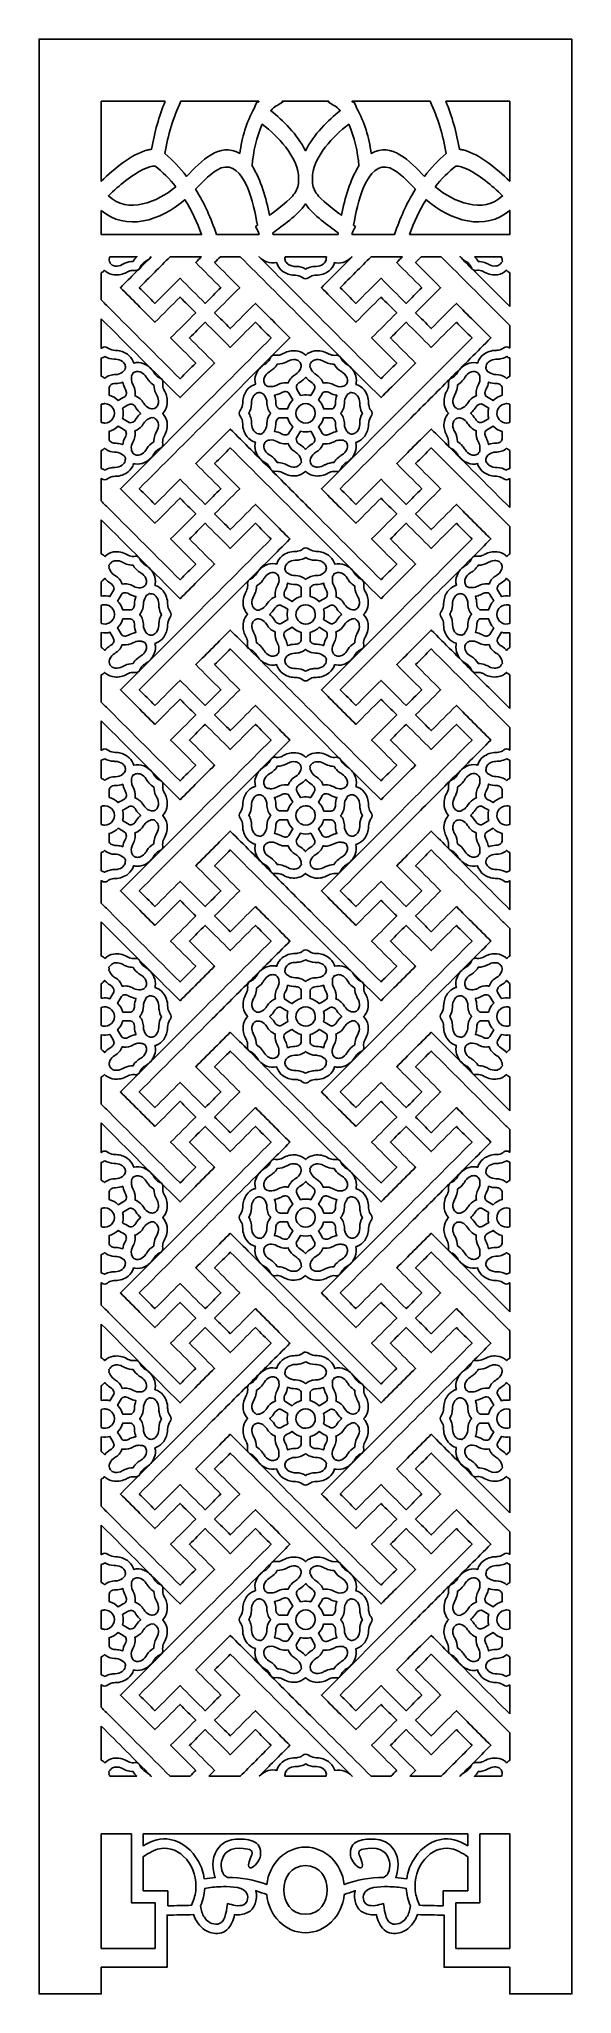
# Model space of a CAD drawing. Header units: centimetres. Extents: x 1.5 to 6.4, y -9 to 9.
import ezdxf

# ---------------------------------------------------------------- set-up
doc = ezdxf.new("R2010")
doc.units = ezdxf.units.CM
doc.header["$MEASUREMENT"] = 0
doc.layers.add('layer 1', color=7, linetype='Continuous')

msp = doc.modelspace()

# ---------------------------------------------------------------- linework, layer by layer
at = {"layer": 'layer 1', "color": 250}
msp.add_open_spline([(6.4096, 8.99979), (4.77324, 8.99979), (3.13687, 8.99979), (1.50051, 8.99979), (1.50051, 8.99979), (1.50051, 3.5307), (1.50051, -1.93839), (1.50051, -7.40748), (1.50051, -7.40748), (1.50052, -7.40748), (1.50054, -7.40748), (1.50055, -7.40748), (1.50055, -7.40748), (1.50055, -7.93839), (1.50055, -8.4693), (1.50055, -9.00022), (1.50055, -9.00022), (1.69146, -9.00022), (1.88237, -9.00022), (2.07328, -9.00022), (2.07328, -9.00022), (2.07328, -8.9184), (2.07328, -8.83658), (2.07328, -8.75476), (2.07328, -8.75476), (2.27521, -8.75476), (2.47716, -8.75476), (2.6791, -8.75476), (2.6791, -8.75476), (2.6791, -8.59488), (2.6791, -8.435), (2.6791, -8.27512), (2.6791, -8.27512), (2.76079, -8.27349), (2.84249, -8.27186), (2.92419, -8.27022), (2.92419, -8.27022), (2.9387, -8.31159), (2.95771, -8.34747), (2.98927, -8.37914), (2.98927, -8.37914), (3.02018, -8.41014), (3.05213, -8.42931), (3.08965, -8.43803), (3.08965, -8.43803), (3.1393, -8.44958), (3.19174, -8.44455), (3.2316, -8.40977), (3.2316, -8.40977), (3.27017, -8.37612), (3.29243, -8.32221), (3.30043, -8.27078), (3.30043, -8.27078), (3.32325, -8.27309), (3.34266, -8.27256), (3.36097, -8.26994), (3.36097, -8.26994), (3.45234, -8.25686), (3.49549, -8.19905), (3.5032, -8.11188), (3.5032, -8.11188), (3.5051, -8.09051), (3.50359, -8.06942), (3.4968, -8.05086), (3.4968, -8.05086), (3.49824, -8.05122), (3.49968, -8.05157), (3.50111, -8.05193), (3.50111, -8.05193), (3.53335, -8.06308), (3.56559, -8.07422), (3.59783, -8.08537), (3.59783, -8.08537), (3.61718, -8.28293), (3.76974, -8.43675), (3.95508, -8.43675), (3.95508, -8.43675), (4.14041, -8.43675), (4.29297, -8.28293), (4.31232, -8.08537), (4.31232, -8.08537), (4.34456, -8.07422), (4.3768, -8.06308), (4.40904, -8.05193), (4.40904, -8.05193), (4.41048, -8.05157), (4.41191, -8.05122), (4.41335, -8.05086), (4.41335, -8.05086), (4.40656, -8.06942), (4.40506, -8.09051), (4.40695, -8.11188), (4.40695, -8.11188), (4.41466, -8.19905), (4.45782, -8.25686), (4.54918, -8.26994), (4.54918, -8.26994), (4.56749, -8.27256), (4.5869, -8.27309), (4.60973, -8.27078), (4.60973, -8.27078), (4.61772, -8.32221), (4.63998, -8.37612), (4.67855, -8.40977), (4.67855, -8.40977), (4.71841, -8.44455), (4.77085, -8.44958), (4.82051, -8.43803), (4.82051, -8.43803), (4.85802, -8.42931), (4.88996, -8.41014), (4.92087, -8.37914), (4.92087, -8.37914), (4.95244, -8.34747), (4.97145, -8.31159), (4.98596, -8.27022), (4.98596, -8.27022), (5.06766, -8.27186), (5.14935, -8.27349), (5.23105, -8.27512), (5.23105, -8.27512), (5.23105, -8.435), (5.23105, -8.59488), (5.23105, -8.75476), (5.23105, -8.75476), (5.43299, -8.75476), (5.63493, -8.75476), (5.83687, -8.75476), (5.83687, -8.75476), (5.83687, -8.83658), (5.83687, -8.9184), (5.83687, -9.00022), (5.83687, -9.00022), (6.02778, -9.00022), (6.21869, -9.00022), (6.4096, -9.00022), (6.4096, -9.00022), (6.4096, -8.4693), (6.4096, -7.93839), (6.4096, -7.40748), (6.4096, -7.40748), (6.4096, -1.93839), (6.4096, 3.5307), (6.4096, 8.99979)], degree=3, knots=[0, 0, 0, 0, 0.02702703, 0.02702703, 0.02702703, 0.02702703, 0.05405405, 0.05405405, 0.05405405, 0.05405405, 0.08108108, 0.08108108, 0.08108108, 0.08108108, 0.10810811, 0.10810811, 0.10810811, 0.10810811, 0.13513514, 0.13513514, 0.13513514, 0.13513514, 0.16216216, 0.16216216, 0.16216216, 0.16216216, 0.18918919, 0.18918919, 0.18918919, 0.18918919, 0.21621622, 0.21621622, 0.21621622, 0.21621622, 0.24324324, 0.24324324, 0.24324324, 0.24324324, 0.27027027, 0.27027027, 0.27027027, 0.27027027, 0.2972973, 0.2972973, 0.2972973, 0.2972973, 0.32432432, 0.32432432, 0.32432432, 0.32432432, 0.35135135, 0.35135135, 0.35135135, 0.35135135, 0.37837838, 0.37837838, 0.37837838, 0.37837838, 0.40540541, 0.40540541, 0.40540541, 0.40540541, 0.43243243, 0.43243243, 0.43243243, 0.43243243, 0.45945946, 0.45945946, 0.45945946, 0.45945946, 0.48648649, 0.48648649, 0.48648649, 0.48648649, 0.51351351, 0.51351351, 0.51351351, 0.51351351, 0.54054054, 0.54054054, 0.54054054, 0.54054054, 0.56756757, 0.56756757, 0.56756757, 0.56756757, 0.59459459, 0.59459459, 0.59459459, 0.59459459, 0.62162162, 0.62162162, 0.62162162, 0.62162162, 0.64864865, 0.64864865, 0.64864865, 0.64864865, 0.67567568, 0.67567568, 0.67567568, 0.67567568, 0.7027027, 0.7027027, 0.7027027, 0.7027027, 0.72972973, 0.72972973, 0.72972973, 0.72972973, 0.75675676, 0.75675676, 0.75675676, 0.75675676, 0.78378378, 0.78378378, 0.78378378, 0.78378378, 0.81081081, 0.81081081, 0.81081081, 0.81081081, 0.83783784, 0.83783784, 0.83783784, 0.83783784, 0.86486486, 0.86486486, 0.86486486, 0.86486486, 0.89189189, 0.89189189, 0.89189189, 0.89189189, 0.91891892, 0.91891892, 0.91891892, 0.91891892, 0.94594595, 0.94594595, 0.94594595, 0.94594595, 1, 1, 1, 1], dxfattribs=at)
at = {"layer": 'layer 1', "color": 7}
for points, knots in [([(2.66205, 8.42707), (2.46578, 8.42707), (2.26951, 8.42707), (2.07324, 8.42707), (2.07324, 8.42707), (2.07324, 8.18177), (2.07324, 7.93649), (2.07324, 7.6912), (2.07324, 7.6912), (2.2007, 7.81286), (2.34533, 7.93482), (2.50228, 7.97967), (2.50228, 7.97967), (2.51392, 7.98204), (2.52538, 7.98446), (2.53712, 7.98575), (2.53712, 7.98575), (2.56353, 8.1412), (2.60557, 8.28805), (2.66205, 8.42707)], [0, 0, 0, 0, 0.16666667, 0.16666667, 0.16666667, 0.16666667, 0.33333333, 0.33333333, 0.33333333, 0.33333333, 0.5, 0.5, 0.5, 0.5, 0.66666667, 0.66666667, 0.66666667, 0.66666667, 1, 1, 1, 1]), ([(3.50912, 8.42707), (3.27451, 8.42707), (3.03989, 8.42707), (2.80526, 8.42707), (2.80526, 8.42707), (2.73718, 8.27697), (2.68845, 8.11742), (2.65926, 7.94531), (2.65926, 7.94531), (2.73268, 7.88571), (2.79947, 7.81421), (2.8602, 7.73563), (2.8602, 7.73563), (2.99574, 7.87618), (3.16177, 8.05694), (3.34922, 7.94703), (3.34922, 7.94703), (3.37043, 8.09075), (3.4116, 8.24291), (3.48265, 8.36108), (3.48265, 8.36108), (3.49148, 8.38307), (3.50031, 8.40507), (3.50912, 8.42707)], [0, 0, 0, 0, 0.14285714, 0.14285714, 0.14285714, 0.14285714, 0.28571429, 0.28571429, 0.28571429, 0.28571429, 0.42857143, 0.42857143, 0.42857143, 0.42857143, 0.57142857, 0.57142857, 0.57142857, 0.57142857, 0.71428571, 0.71428571, 0.71428571, 0.71428571, 1, 1, 1, 1]), ([(3.5265, 8.42707), (3.52074, 8.42707), (3.51498, 8.42707), (3.50922, 8.42707), (3.50922, 8.42707), (3.51306, 8.42454), (3.5169, 8.42202), (3.52075, 8.41951), (3.52075, 8.41951), (3.52267, 8.42208), (3.5246, 8.42459), (3.5265, 8.42707)], [0, 0, 0, 0, 0.25, 0.25, 0.25, 0.25, 0.5, 0.5, 0.5, 0.5, 1, 1, 1, 1]), ([(4.1705, 8.42707), (4.02687, 8.42707), (3.88324, 8.42707), (3.73961, 8.42707), (3.73961, 8.42707), (3.74087, 8.42393), (3.74212, 8.42078), (3.74339, 8.41765), (3.74339, 8.41765), (3.69931, 8.39312), (3.66938, 8.37979), (3.63495, 8.33989), (3.63495, 8.33989), (3.74738, 8.25183), (3.87825, 8.12476), (3.95506, 7.97146), (3.95506, 7.97146), (4.03186, 8.12476), (4.16273, 8.25183), (4.27516, 8.33989), (4.27516, 8.33989), (4.24073, 8.37979), (4.2108, 8.39312), (4.16672, 8.41765), (4.16672, 8.41765), (4.16798, 8.42078), (4.16924, 8.42393), (4.1705, 8.42707)], [0, 0, 0, 0, 0.125, 0.125, 0.125, 0.125, 0.25, 0.25, 0.25, 0.25, 0.375, 0.375, 0.375, 0.375, 0.5, 0.5, 0.5, 0.5, 0.625, 0.625, 0.625, 0.625, 0.75, 0.75, 0.75, 0.75, 1, 1, 1, 1]), ([(4.40089, 8.42707), (4.39514, 8.42707), (4.38937, 8.42707), (4.38361, 8.42707), (4.38361, 8.42707), (4.38552, 8.42459), (4.38743, 8.42208), (4.38936, 8.41951), (4.38936, 8.41951), (4.39321, 8.42202), (4.39705, 8.42454), (4.40089, 8.42707)], [0, 0, 0, 0, 0.25, 0.25, 0.25, 0.25, 0.5, 0.5, 0.5, 0.5, 1, 1, 1, 1]), ([(5.10485, 8.42707), (4.87023, 8.42707), (4.63561, 8.42707), (4.40098, 8.42707), (4.40098, 8.42707), (4.40981, 8.40507), (4.41864, 8.38307), (4.42746, 8.36108), (4.42746, 8.36108), (4.49851, 8.24291), (4.53968, 8.09075), (4.56089, 7.94703), (4.56089, 7.94703), (4.74834, 8.05694), (4.91437, 7.87618), (5.04991, 7.73563), (5.04991, 7.73563), (5.11063, 7.81421), (5.17743, 7.88571), (5.25086, 7.94531), (5.25086, 7.94531), (5.22166, 8.11742), (5.17294, 8.27697), (5.10485, 8.42707)], [0, 0, 0, 0, 0.14285714, 0.14285714, 0.14285714, 0.14285714, 0.28571429, 0.28571429, 0.28571429, 0.28571429, 0.42857143, 0.42857143, 0.42857143, 0.42857143, 0.57142857, 0.57142857, 0.57142857, 0.57142857, 0.71428571, 0.71428571, 0.71428571, 0.71428571, 1, 1, 1, 1]), ([(5.83687, 8.42707), (5.6406, 8.42707), (5.44433, 8.42707), (5.24806, 8.42707), (5.24806, 8.42707), (5.30453, 8.28805), (5.34658, 8.1412), (5.37299, 7.98575), (5.37299, 7.98575), (5.38473, 7.98446), (5.39619, 7.98204), (5.40783, 7.97967), (5.40783, 7.97967), (5.56478, 7.93482), (5.70941, 7.81286), (5.83687, 7.6912), (5.83687, 7.6912), (5.83687, 7.93649), (5.83687, 8.18177), (5.83687, 8.42707)], [0, 0, 0, 0, 0.16666667, 0.16666667, 0.16666667, 0.16666667, 0.33333333, 0.33333333, 0.33333333, 0.33333333, 0.5, 0.5, 0.5, 0.5, 0.66666667, 0.66666667, 0.66666667, 0.66666667, 1, 1, 1, 1]), ([(3.891, 7.75131), (3.88888, 7.72494), (3.88871, 7.69812), (3.89081, 7.67087), (3.89081, 7.67087), (3.88423, 7.62981), (3.86676, 7.59019), (3.83453, 7.55404), (3.83453, 7.55404), (3.77016, 7.48586), (3.69527, 7.43313), (3.62385, 7.37749), (3.62385, 7.37749), (3.59189, 7.5392), (3.54587, 7.70063), (3.46244, 7.83265), (3.46244, 7.83265), (3.47506, 7.96339), (3.50293, 8.1007), (3.55697, 8.21508), (3.55697, 8.21508), (3.63475, 8.15597), (3.70645, 8.08734), (3.77111, 8.0073), (3.77111, 8.0073), (3.82466, 7.93613), (3.87814, 7.84351), (3.891, 7.75131)], [0, 0, 0, 0, 0.125, 0.125, 0.125, 0.125, 0.25, 0.25, 0.25, 0.25, 0.375, 0.375, 0.375, 0.375, 0.5, 0.5, 0.5, 0.5, 0.625, 0.625, 0.625, 0.625, 0.75, 0.75, 0.75, 0.75, 1, 1, 1, 1]), ([(4.01912, 7.75131), (4.02123, 7.72495), (4.02139, 7.69812), (4.0193, 7.67087), (4.0193, 7.67087), (4.02588, 7.62982), (4.04335, 7.59019), (4.07558, 7.55404), (4.07558, 7.55404), (4.13995, 7.48586), (4.21484, 7.43313), (4.28626, 7.37749), (4.28626, 7.37749), (4.31822, 7.53919), (4.36424, 7.70063), (4.44766, 7.83265), (4.44766, 7.83265), (4.43504, 7.96339), (4.40717, 8.1007), (4.35314, 8.21508), (4.35314, 8.21508), (4.27537, 8.15597), (4.20366, 8.08734), (4.139, 8.0073), (4.139, 8.0073), (4.08545, 7.93613), (4.03198, 7.84351), (4.01912, 7.75131)], [0, 0, 0, 0, 0.125, 0.125, 0.125, 0.125, 0.25, 0.25, 0.25, 0.25, 0.375, 0.375, 0.375, 0.375, 0.5, 0.5, 0.5, 0.5, 0.625, 0.625, 0.625, 0.625, 0.75, 0.75, 0.75, 0.75, 1, 1, 1, 1]), ([(2.75944, 7.6393), (2.70395, 7.71118), (2.63857, 7.77933), (2.56921, 7.82983), (2.56921, 7.82983), (2.5378, 7.83384), (2.50241, 7.81851), (2.47319, 7.8062), (2.47319, 7.8062), (2.35252, 7.74852), (2.24115, 7.65465), (2.13942, 7.55627), (2.13942, 7.55627), (2.31802, 7.386), (2.59295, 7.49941), (2.75944, 7.6393)], [0, 0, 0, 0, 0.2, 0.2, 0.2, 0.2, 0.4, 0.4, 0.4, 0.4, 0.6, 0.6, 0.6, 0.6, 1, 1, 1, 1]), ([(3.13519, 7.19979), (3.26573, 7.19979), (3.39628, 7.19979), (3.52682, 7.19979), (3.52682, 7.19979), (3.52564, 7.20652), (3.52445, 7.21326), (3.52327, 7.22), (3.52327, 7.22), (3.51367, 7.23794), (3.50407, 7.25587), (3.49447, 7.27382), (3.49447, 7.27382), (3.50011, 7.27839), (3.50575, 7.28296), (3.51139, 7.28754), (3.51139, 7.28754), (3.47867, 7.47377), (3.39358, 7.88677), (3.17711, 7.81287), (3.17711, 7.81287), (3.08786, 7.77547), (3.01433, 7.69089), (2.94313, 7.61704), (2.94313, 7.61704), (3.02582, 7.48495), (3.08461, 7.34776), (3.13519, 7.19979)], [0, 0, 0, 0, 0.125, 0.125, 0.125, 0.125, 0.25, 0.25, 0.25, 0.25, 0.375, 0.375, 0.375, 0.375, 0.5, 0.5, 0.5, 0.5, 0.625, 0.625, 0.625, 0.625, 0.75, 0.75, 0.75, 0.75, 1, 1, 1, 1]), ([(4.38329, 7.19979), (4.51384, 7.19979), (4.64438, 7.19979), (4.77492, 7.19979), (4.77492, 7.19979), (4.8255, 7.34776), (4.88429, 7.48495), (4.96698, 7.61704), (4.96698, 7.61704), (4.89579, 7.69089), (4.82224, 7.77547), (4.733, 7.81287), (4.733, 7.81287), (4.51653, 7.88677), (4.43143, 7.47377), (4.39871, 7.28755), (4.39871, 7.28755), (4.40435, 7.28297), (4.40999, 7.27839), (4.41563, 7.27382), (4.41563, 7.27382), (4.40603, 7.25587), (4.39644, 7.23794), (4.38684, 7.21999), (4.38684, 7.21999), (4.38566, 7.21326), (4.38448, 7.20652), (4.38329, 7.19979)], [0, 0, 0, 0, 0.125, 0.125, 0.125, 0.125, 0.25, 0.25, 0.25, 0.25, 0.375, 0.375, 0.375, 0.375, 0.5, 0.5, 0.5, 0.5, 0.625, 0.625, 0.625, 0.625, 0.75, 0.75, 0.75, 0.75, 1, 1, 1, 1]), ([(5.15067, 7.6393), (5.20617, 7.71118), (5.27153, 7.77933), (5.34091, 7.82983), (5.34091, 7.82983), (5.3723, 7.83384), (5.4077, 7.81851), (5.43692, 7.8062), (5.43692, 7.8062), (5.5576, 7.74852), (5.66895, 7.65465), (5.77068, 7.55627), (5.77068, 7.55627), (5.59208, 7.386), (5.31716, 7.49941), (5.15067, 7.6393)], [0, 0, 0, 0, 0.2, 0.2, 0.2, 0.2, 0.4, 0.4, 0.4, 0.4, 0.6, 0.6, 0.6, 0.6, 1, 1, 1, 1]), ([(2.07324, 7.42286), (2.07324, 7.3485), (2.07324, 7.27414), (2.07324, 7.19979), (2.07324, 7.19979), (2.38135, 7.19979), (2.68946, 7.19979), (2.99757, 7.19979), (2.99757, 7.19979), (2.95611, 7.31228), (2.90763, 7.41808), (2.84352, 7.52048), (2.84352, 7.52048), (2.62107, 7.32691), (2.29872, 7.22662), (2.07324, 7.42286)], [0, 0, 0, 0, 0.2, 0.2, 0.2, 0.2, 0.4, 0.4, 0.4, 0.4, 0.6, 0.6, 0.6, 0.6, 1, 1, 1, 1]), ([(3.65601, 7.19979), (3.85538, 7.19979), (4.05474, 7.19979), (4.2541, 7.19979), (4.2541, 7.19979), (4.25498, 7.20479), (4.25585, 7.2098), (4.25673, 7.21481), (4.25673, 7.21481), (4.16301, 7.28898), (4.0329, 7.3673), (3.95506, 7.48149), (3.95506, 7.48149), (3.87721, 7.3673), (3.7471, 7.28898), (3.65337, 7.21481), (3.65337, 7.21481), (3.65425, 7.2098), (3.65514, 7.20479), (3.65601, 7.19979)], [0, 0, 0, 0, 0.16666667, 0.16666667, 0.16666667, 0.16666667, 0.33333333, 0.33333333, 0.33333333, 0.33333333, 0.5, 0.5, 0.5, 0.5, 0.66666667, 0.66666667, 0.66666667, 0.66666667, 1, 1, 1, 1]), ([(4.91254, 7.19979), (5.22065, 7.19979), (5.52877, 7.19979), (5.83687, 7.19979), (5.83687, 7.19979), (5.83687, 7.27414), (5.83687, 7.3485), (5.83687, 7.42286), (5.83687, 7.42286), (5.61138, 7.22662), (5.28903, 7.32691), (5.06658, 7.52048), (5.06658, 7.52048), (5.00248, 7.41808), (4.954, 7.31228), (4.91254, 7.19979)], [0, 0, 0, 0, 0.2, 0.2, 0.2, 0.2, 0.4, 0.4, 0.4, 0.4, 0.6, 0.6, 0.6, 0.6, 1, 1, 1, 1]), ([(2.53411, 6.99524), (2.53322, 6.99524), (2.53233, 6.99524), (2.53144, 6.99524), (2.53144, 6.99524), (2.51703, 6.97782), (2.49958, 6.96292), (2.47976, 6.95139), (2.47976, 6.95139), (2.47242, 6.94732), (2.4655, 6.94252), (2.45911, 6.93708), (2.45911, 6.93708), (2.44555, 6.92574), (2.43507, 6.91117), (2.42866, 6.8947), (2.42866, 6.8947), (2.42164, 6.87665), (2.40293, 6.866), (2.38383, 6.86918), (2.38383, 6.86918), (2.38193, 6.8695), (2.38001, 6.86975), (2.3781, 6.86995), (2.3781, 6.86995), (2.35936, 6.87157), (2.34054, 6.86834), (2.32341, 6.86058), (2.32341, 6.86058), (2.3177, 6.85798), (2.31213, 6.85509), (2.30673, 6.85189), (2.30673, 6.85189), (2.27271, 6.8332), (2.23385, 6.8252), (2.19521, 6.82893), (2.19521, 6.82893), (2.16652, 6.83166), (2.13921, 6.84253), (2.11648, 6.86024), (2.11648, 6.86024), (2.1123, 6.86346), (2.10832, 6.86692), (2.10456, 6.87061), (2.10456, 6.87061), (2.09515, 6.86141), (2.08461, 6.85359), (2.07324, 6.84728), (2.07324, 6.84728), (2.07324, 6.76423), (2.07324, 6.68117), (2.07324, 6.59812), (2.07324, 6.59812), (2.09833, 6.57304), (2.12342, 6.54795), (2.14851, 6.52285), (2.14851, 6.52285), (2.36546, 6.3059), (2.58241, 6.08895), (2.79937, 5.872), (2.79937, 5.872), (2.84758, 5.92021), (2.89579, 5.96842), (2.944, 6.01663), (2.944, 6.01663), (2.86686, 6.09377), (2.78972, 6.17091), (2.71259, 6.24805), (2.71259, 6.24805), (2.78972, 6.32519), (2.86686, 6.40232), (2.944, 6.47946), (2.944, 6.47946), (2.89579, 6.52767), (2.84758, 6.57588), (2.79937, 6.62409), (2.79937, 6.62409), (2.72222, 6.54696), (2.64508, 6.46983), (2.56795, 6.39268), (2.56795, 6.39268), (2.46188, 6.49875), (2.35581, 6.60482), (2.24975, 6.71088), (2.24975, 6.71088), (2.34454, 6.80566), (2.43932, 6.90045), (2.53411, 6.99524)], [0, 0, 0, 0, 0.04347826, 0.04347826, 0.04347826, 0.04347826, 0.08695652, 0.08695652, 0.08695652, 0.08695652, 0.13043478, 0.13043478, 0.13043478, 0.13043478, 0.17391304, 0.17391304, 0.17391304, 0.17391304, 0.2173913, 0.2173913, 0.2173913, 0.2173913, 0.26086957, 0.26086957, 0.26086957, 0.26086957, 0.30434783, 0.30434783, 0.30434783, 0.30434783, 0.34782609, 0.34782609, 0.34782609, 0.34782609, 0.39130435, 0.39130435, 0.39130435, 0.39130435, 0.43478261, 0.43478261, 0.43478261, 0.43478261, 0.47826087, 0.47826087, 0.47826087, 0.47826087, 0.52173913, 0.52173913, 0.52173913, 0.52173913, 0.56521739, 0.56521739, 0.56521739, 0.56521739, 0.60869565, 0.60869565, 0.60869565, 0.60869565, 0.65217391, 0.65217391, 0.65217391, 0.65217391, 0.69565217, 0.69565217, 0.69565217, 0.69565217, 0.73913043, 0.73913043, 0.73913043, 0.73913043, 0.7826087, 0.7826087, 0.7826087, 0.7826087, 0.82608696, 0.82608696, 0.82608696, 0.82608696, 0.86956522, 0.86956522, 0.86956522, 0.86956522, 0.91304348, 0.91304348, 0.91304348, 0.91304348, 1, 1, 1, 1]), ([(2.15249, 6.99524), (2.23544, 6.99524), (2.31838, 6.99524), (2.40132, 6.99524), (2.40132, 6.99524), (2.38746, 6.98275), (2.37555, 6.96823), (2.36599, 6.95217), (2.36599, 6.95217), (2.33962, 6.95179), (2.31362, 6.94598), (2.28961, 6.9351), (2.28961, 6.9351), (2.28169, 6.9315), (2.27396, 6.9275), (2.26644, 6.92312), (2.26644, 6.92312), (2.24703, 6.91267), (2.22496, 6.90825), (2.20304, 6.91038), (2.20304, 6.91038), (2.18974, 6.91163), (2.17708, 6.91668), (2.16658, 6.92493), (2.16658, 6.92493), (2.15734, 6.93196), (2.1509, 6.94203), (2.14839, 6.95335), (2.14839, 6.95335), (2.14531, 6.9674), (2.14675, 6.98207), (2.15249, 6.99524)], [0, 0, 0, 0, 0.11111111, 0.11111111, 0.11111111, 0.11111111, 0.22222222, 0.22222222, 0.22222222, 0.22222222, 0.33333333, 0.33333333, 0.33333333, 0.33333333, 0.44444444, 0.44444444, 0.44444444, 0.44444444, 0.55555556, 0.55555556, 0.55555556, 0.55555556, 0.66666667, 0.66666667, 0.66666667, 0.66666667, 0.77777778, 0.77777778, 0.77777778, 0.77777778, 1, 1, 1, 1]), ([(3.35388, 6.99524), (3.29275, 6.99524), (3.23163, 6.99524), (3.1705, 6.99524), (3.1705, 6.99524), (3.15286, 6.97759), (3.13521, 6.95995), (3.11756, 6.94229), (3.11756, 6.94229), (3.19469, 6.86515), (3.27184, 6.78802), (3.34898, 6.71088), (3.34898, 6.71088), (3.27184, 6.63374), (3.19469, 6.55661), (3.11756, 6.47946), (3.11756, 6.47946), (3.16577, 6.43125), (3.21398, 6.38304), (3.26219, 6.33483), (3.26219, 6.33483), (3.33933, 6.41197), (3.41647, 6.4891), (3.49361, 6.56624), (3.49361, 6.56624), (3.59968, 6.46018), (3.70574, 6.35411), (3.81181, 6.24804), (3.81181, 6.24804), (3.56593, 6.00216), (3.32005, 5.75628), (3.07417, 5.5104), (3.07417, 5.5104), (2.85722, 5.29345), (2.64027, 5.0765), (2.42331, 4.85955), (2.42331, 4.85955), (2.47152, 4.81134), (2.51974, 4.76313), (2.56795, 4.71491), (2.56795, 4.71491), (2.64509, 4.79205), (2.72223, 4.86919), (2.79937, 4.94633), (2.79937, 4.94633), (2.8765, 4.86919), (2.95364, 4.79204), (3.03078, 4.71491), (3.03078, 4.71491), (3.079, 4.76312), (3.12721, 4.81133), (3.17542, 4.85955), (3.17542, 4.85955), (3.09828, 4.93668), (3.02114, 5.01382), (2.944, 5.09096), (2.944, 5.09096), (3.05007, 5.19703), (3.15613, 5.30309), (3.2622, 5.40917), (3.2622, 5.40917), (3.38828, 5.28308), (3.51436, 5.157), (3.64044, 5.03092), (3.64044, 5.03092), (3.63676, 5.0348), (3.63379, 5.03944), (3.63182, 5.0447), (3.63182, 5.0447), (3.63061, 5.04791), (3.62923, 5.05105), (3.62768, 5.0541), (3.62768, 5.0541), (3.61874, 5.07112), (3.60557, 5.08554), (3.58946, 5.096), (3.58946, 5.096), (3.58466, 5.09895), (3.57985, 5.1019), (3.57505, 5.10484), (3.57505, 5.10484), (3.54332, 5.1249), (3.51813, 5.15377), (3.50256, 5.18792), (3.50256, 5.18792), (3.49028, 5.21472), (3.4861, 5.24452), (3.49054, 5.27366), (3.49054, 5.27366), (3.49121, 5.27824), (3.49213, 5.28278), (3.49328, 5.28727), (3.49328, 5.28727), (3.49328, 5.28727), (3.49329, 5.28727), (3.49329, 5.28728), (3.49329, 5.28728), (3.46318, 5.29564), (3.43655, 5.31346), (3.41734, 5.33811), (3.41734, 5.33811), (3.39099, 5.37192), (3.37658, 5.41351), (3.37636, 5.45637), (3.37636, 5.45637), (3.37651, 5.46531), (3.37571, 5.47425), (3.37397, 5.48302), (3.37397, 5.48302), (3.3708, 5.49987), (3.36353, 5.51568), (3.35279, 5.52905), (3.35279, 5.52905), (3.34066, 5.54416), (3.34078, 5.56569), (3.35309, 5.58065), (3.35309, 5.58065), (3.35527, 5.58329), (3.35728, 5.58604), (3.35913, 5.58891), (3.35913, 5.58891), (3.36982, 5.60662), (3.37578, 5.62678), (3.37643, 5.64745), (3.37643, 5.64745), (3.37654, 5.65158), (3.37665, 5.65569), (3.37675, 5.65982), (3.37675, 5.65982), (3.37823, 5.69732), (3.39063, 5.73357), (3.41242, 5.76413), (3.41242, 5.76413), (3.42949, 5.78816), (3.45322, 5.80667), (3.48068, 5.81739), (3.48068, 5.81739), (3.48497, 5.81909), (3.48935, 5.82056), (3.49379, 5.8218), (3.49379, 5.8218), (3.48601, 5.85204), (3.48813, 5.88398), (3.49985, 5.91293), (3.49985, 5.91293), (3.51592, 5.95266), (3.54474, 5.98594), (3.58177, 6.00752), (3.58177, 6.00752), (3.58911, 6.0116), (3.59602, 6.01638), (3.60242, 6.02183), (3.60242, 6.02183), (3.61599, 6.03316), (3.62646, 6.04774), (3.63287, 6.06422), (3.63287, 6.06422), (3.63991, 6.08227), (3.65864, 6.09292), (3.67775, 6.08972), (3.67775, 6.08972), (3.6811, 6.08916), (3.68449, 6.08879), (3.68788, 6.08861), (3.68788, 6.08861), (3.70673, 6.08775), (3.72547, 6.09174), (3.74232, 6.10022), (3.74232, 6.10022), (3.7476, 6.10307), (3.75287, 6.10592), (3.75814, 6.10878), (3.75814, 6.10878), (3.79137, 6.12623), (3.82897, 6.13359), (3.86632, 6.12997), (3.86632, 6.12997), (3.89502, 6.12724), (3.92232, 6.11639), (3.94506, 6.09867), (3.94506, 6.09867), (3.94923, 6.09547), (3.95322, 6.09201), (3.95699, 6.08832), (3.95699, 6.08832), (3.97927, 6.11015), (4.00796, 6.12426), (4.03886, 6.12858), (4.03886, 6.12858), (4.08134, 6.13452), (4.12459, 6.12619), (4.16182, 6.1049), (4.16182, 6.1049), (4.16904, 6.10057), (4.17667, 6.09697), (4.1846, 6.09414), (4.1846, 6.09414), (4.20119, 6.08805), (4.21906, 6.08626), (4.23654, 6.08893), (4.23654, 6.08893), (4.25567, 6.09187), (4.27423, 6.081), (4.28104, 6.06288), (4.28104, 6.06288), (4.28171, 6.06107), (4.28244, 6.0593), (4.28323, 6.05754), (4.28323, 6.05754), (4.29099, 6.041), (4.30276, 6.02665), (4.31747, 6.0158), (4.31747, 6.0158), (4.32295, 6.01177), (4.32867, 6.00808), (4.3346, 6.00474), (4.3346, 6.00474), (4.36779, 5.98462), (4.39415, 5.95497), (4.41029, 5.91968), (4.41029, 5.91968), (4.42258, 5.89287), (4.42676, 5.86305), (4.42232, 5.8339), (4.42232, 5.8339), (4.42165, 5.82933), (4.42074, 5.82478), (4.41959, 5.8203), (4.41959, 5.8203), (4.44969, 5.81194), (4.47631, 5.79413), (4.49551, 5.76949), (4.49551, 5.76949), (4.52187, 5.73568), (4.53629, 5.69408), (4.53651, 5.6512), (4.53651, 5.6512), (4.53638, 5.64332), (4.53698, 5.63545), (4.5383, 5.62768), (4.5383, 5.62768), (4.54119, 5.60968), (4.5487, 5.59272), (4.5601, 5.5785), (4.5601, 5.5785), (4.57221, 5.56339), (4.57206, 5.54187), (4.55977, 5.52692), (4.55977, 5.52692), (4.5576, 5.52429), (4.55559, 5.52154), (4.55374, 5.51868), (4.55374, 5.51868), (4.5426, 5.49946), (4.53661, 5.4777), (4.53632, 5.45549), (4.53632, 5.45549), (4.53625, 5.45292), (4.53618, 5.45033), (4.53612, 5.44775), (4.53612, 5.44775), (4.53463, 5.41025), (4.52223, 5.37399), (4.50043, 5.34343), (4.50043, 5.34343), (4.48374, 5.31996), (4.46068, 5.30174), (4.43399, 5.29091), (4.43399, 5.29091), (4.42912, 5.28891), (4.42414, 5.2872), (4.41907, 5.28581), (4.41907, 5.28581), (4.42683, 5.25557), (4.42471, 5.22364), (4.41303, 5.19468), (4.41303, 5.19468), (4.39697, 5.15492), (4.36815, 5.12163), (4.33109, 5.10006), (4.33109, 5.10006), (4.32376, 5.09598), (4.31683, 5.09119), (4.31044, 5.08574), (4.31044, 5.08574), (4.29688, 5.07441), (4.2864, 5.05983), (4.28, 5.04336), (4.28, 5.04336), (4.27297, 5.02532), (4.25426, 5.01467), (4.23516, 5.01785), (4.23516, 5.01785), (4.23326, 5.01816), (4.23135, 5.01842), (4.22943, 5.01862), (4.22943, 5.01862), (4.2107, 5.02024), (4.19188, 5.01701), (4.17475, 5.00925), (4.17475, 5.00925), (4.16903, 5.00666), (4.16347, 5.00375), (4.15807, 5.00056), (4.15807, 5.00056), (4.12405, 4.98187), (4.08518, 4.97386), (4.04655, 4.9776), (4.04655, 4.9776), (4.01785, 4.98033), (3.99054, 4.99118), (3.96781, 5.0089), (3.96781, 5.0089), (3.96364, 5.01212), (3.95966, 5.01558), (3.95589, 5.01928), (3.95589, 5.01928), (3.93356, 4.99745), (3.90484, 4.98334), (3.87392, 4.979), (3.87392, 4.979), (3.83146, 4.97305), (3.78823, 4.98138), (3.75103, 5.0027), (3.75103, 5.0027), (3.74336, 5.00729), (3.73522, 5.01107), (3.72675, 5.01395), (3.72675, 5.01395), (3.71059, 5.01964), (3.69327, 5.02124), (3.67634, 5.01865), (3.67634, 5.01865), (3.66351, 5.01667), (3.65093, 5.02091), (3.64198, 5.02938), (3.64198, 5.02938), (3.76127, 4.9101), (3.88056, 4.7908), (3.99984, 4.67152), (3.99984, 4.67152), (4.21679, 4.45457), (4.43375, 4.23762), (4.6507, 4.02066), (4.6507, 4.02066), (4.69891, 4.06887), (4.74712, 4.11708), (4.79533, 4.1653), (4.79533, 4.1653), (4.71819, 4.24243), (4.64106, 4.31957), (4.56392, 4.39672), (4.56392, 4.39672), (4.64106, 4.47384), (4.71819, 4.55098), (4.79533, 4.62813), (4.79533, 4.62813), (4.74712, 4.67634), (4.69891, 4.72455), (4.6507, 4.77276), (4.6507, 4.77276), (4.57356, 4.69562), (4.49642, 4.61848), (4.41928, 4.54135), (4.41928, 4.54135), (4.31322, 4.64741), (4.20715, 4.75347), (4.10109, 4.85955), (4.10109, 4.85955), (4.34697, 5.10543), (4.59285, 5.3513), (4.83872, 5.59718), (4.83872, 5.59718), (5.05568, 5.81414), (5.27263, 6.03109), (5.48958, 6.24804), (5.48958, 6.24804), (5.44137, 6.29625), (5.39315, 6.34446), (5.34494, 6.39267), (5.34494, 6.39267), (5.2678, 6.31554), (5.19067, 6.2384), (5.11353, 6.16126), (5.11353, 6.16126), (5.03639, 6.2384), (4.95925, 6.31554), (4.88211, 6.39267), (4.88211, 6.39267), (4.8339, 6.34446), (4.78569, 6.29625), (4.73748, 6.24804), (4.73748, 6.24804), (4.81461, 6.1709), (4.89176, 6.09377), (4.9689, 6.01662), (4.9689, 6.01662), (4.86283, 5.91056), (4.75676, 5.80449), (4.6507, 5.69843), (4.6507, 5.69843), (4.40481, 5.94431), (4.15893, 6.19019), (3.91305, 6.43607), (3.91305, 6.43607), (3.72667, 6.62246), (3.54027, 6.80885), (3.35388, 6.99524)], [0, 0, 0, 0, 0.00970874, 0.00970874, 0.00970874, 0.00970874, 0.01941748, 0.01941748, 0.01941748, 0.01941748, 0.02912621, 0.02912621, 0.02912621, 0.02912621, 0.03883495, 0.03883495, 0.03883495, 0.03883495, 0.04854369, 0.04854369, 0.04854369, 0.04854369, 0.05825243, 0.05825243, 0.05825243, 0.05825243, 0.06796117, 0.06796117, 0.06796117, 0.06796117, 0.0776699, 0.0776699, 0.0776699, 0.0776699, 0.08737864, 0.08737864, 0.08737864, 0.08737864, 0.09708738, 0.09708738, 0.09708738, 0.09708738, 0.10679612, 0.10679612, 0.10679612, 0.10679612, 0.11650485, 0.11650485, 0.11650485, 0.11650485, 0.12621359, 0.12621359, 0.12621359, 0.12621359, 0.13592233, 0.13592233, 0.13592233, 0.13592233, 0.14563107, 0.14563107, 0.14563107, 0.14563107, 0.15533981, 0.15533981, 0.15533981, 0.15533981, 0.16504854, 0.16504854, 0.16504854, 0.16504854, 0.17475728, 0.17475728, 0.17475728, 0.17475728, 0.18446602, 0.18446602, 0.18446602, 0.18446602, 0.19417476, 0.19417476, 0.19417476, 0.19417476, 0.2038835, 0.2038835, 0.2038835, 0.2038835, 0.21359223, 0.21359223, 0.21359223, 0.21359223, 0.22330097, 0.22330097, 0.22330097, 0.22330097, 0.23300971, 0.23300971, 0.23300971, 0.23300971, 0.24271845, 0.24271845, 0.24271845, 0.24271845, 0.25242718, 0.25242718, 0.25242718, 0.25242718, 0.26213592, 0.26213592, 0.26213592, 0.26213592, 0.27184466, 0.27184466, 0.27184466, 0.27184466, 0.2815534, 0.2815534, 0.2815534, 0.2815534, 0.29126214, 0.29126214, 0.29126214, 0.29126214, 0.30097087, 0.30097087, 0.30097087, 0.30097087, 0.31067961, 0.31067961, 0.31067961, 0.31067961, 0.32038835, 0.32038835, 0.32038835, 0.32038835, 0.33009709, 0.33009709, 0.33009709, 0.33009709, 0.33980583, 0.33980583, 0.33980583, 0.33980583, 0.34951456, 0.34951456, 0.34951456, 0.34951456, 0.3592233, 0.3592233, 0.3592233, 0.3592233, 0.36893204, 0.36893204, 0.36893204, 0.36893204, 0.37864078, 0.37864078, 0.37864078, 0.37864078, 0.38834951, 0.38834951, 0.38834951, 0.38834951, 0.39805825, 0.39805825, 0.39805825, 0.39805825, 0.40776699, 0.40776699, 0.40776699, 0.40776699, 0.41747573, 0.41747573, 0.41747573, 0.41747573, 0.42718447, 0.42718447, 0.42718447, 0.42718447, 0.4368932, 0.4368932, 0.4368932, 0.4368932, 0.44660194, 0.44660194, 0.44660194, 0.44660194, 0.45631068, 0.45631068, 0.45631068, 0.45631068, 0.46601942, 0.46601942, 0.46601942, 0.46601942, 0.47572816, 0.47572816, 0.47572816, 0.47572816, 0.48543689, 0.48543689, 0.48543689, 0.48543689, 0.49514563, 0.49514563, 0.49514563, 0.49514563, 0.50485437, 0.50485437, 0.50485437, 0.50485437, 0.51456311, 0.51456311, 0.51456311, 0.51456311, 0.52427184, 0.52427184, 0.52427184, 0.52427184, 0.53398058, 0.53398058, 0.53398058, 0.53398058, 0.54368932, 0.54368932, 0.54368932, 0.54368932, 0.55339806, 0.55339806, 0.55339806, 0.55339806, 0.5631068, 0.5631068, 0.5631068, 0.5631068, 0.57281553, 0.57281553, 0.57281553, 0.57281553, 0.58252427, 0.58252427, 0.58252427, 0.58252427, 0.59223301, 0.59223301, 0.59223301, 0.59223301, 0.60194175, 0.60194175, 0.60194175, 0.60194175, 0.61165049, 0.61165049, 0.61165049, 0.61165049, 0.62135922, 0.62135922, 0.62135922, 0.62135922, 0.63106796, 0.63106796, 0.63106796, 0.63106796, 0.6407767, 0.6407767, 0.6407767, 0.6407767, 0.65048544, 0.65048544, 0.65048544, 0.65048544, 0.66019417, 0.66019417, 0.66019417, 0.66019417, 0.66990291, 0.66990291, 0.66990291, 0.66990291, 0.67961165, 0.67961165, 0.67961165, 0.67961165, 0.68932039, 0.68932039, 0.68932039, 0.68932039, 0.69902913, 0.69902913, 0.69902913, 0.69902913, 0.70873786, 0.70873786, 0.70873786, 0.70873786, 0.7184466, 0.7184466, 0.7184466, 0.7184466, 0.72815534, 0.72815534, 0.72815534, 0.72815534, 0.73786408, 0.73786408, 0.73786408, 0.73786408, 0.74757282, 0.74757282, 0.74757282, 0.74757282, 0.75728155, 0.75728155, 0.75728155, 0.75728155, 0.76699029, 0.76699029, 0.76699029, 0.76699029, 0.77669903, 0.77669903, 0.77669903, 0.77669903, 0.78640777, 0.78640777, 0.78640777, 0.78640777, 0.7961165, 0.7961165, 0.7961165, 0.7961165, 0.80582524, 0.80582524, 0.80582524, 0.80582524, 0.81553398, 0.81553398, 0.81553398, 0.81553398, 0.82524272, 0.82524272, 0.82524272, 0.82524272, 0.83495146, 0.83495146, 0.83495146, 0.83495146, 0.84466019, 0.84466019, 0.84466019, 0.84466019, 0.85436893, 0.85436893, 0.85436893, 0.85436893, 0.86407767, 0.86407767, 0.86407767, 0.86407767, 0.87378641, 0.87378641, 0.87378641, 0.87378641, 0.88349515, 0.88349515, 0.88349515, 0.88349515, 0.89320388, 0.89320388, 0.89320388, 0.89320388, 0.90291262, 0.90291262, 0.90291262, 0.90291262, 0.91262136, 0.91262136, 0.91262136, 0.91262136, 0.9223301, 0.9223301, 0.9223301, 0.9223301, 0.93203883, 0.93203883, 0.93203883, 0.93203883, 0.94174757, 0.94174757, 0.94174757, 0.94174757, 0.95145631, 0.95145631, 0.95145631, 0.95145631, 0.96116505, 0.96116505, 0.96116505, 0.96116505, 0.97087379, 0.97087379, 0.97087379, 0.97087379, 0.98058252, 0.98058252, 0.98058252, 0.98058252, 1, 1, 1, 1]), ([(2.99694, 6.99524), (2.90052, 6.99524), (2.8041, 6.99524), (2.70767, 6.99524), (2.70767, 6.99524), (2.61289, 6.90045), (2.5181, 6.80566), (2.42331, 6.71088), (2.42331, 6.71088), (2.47152, 6.66267), (2.51974, 6.61446), (2.56795, 6.56625), (2.56795, 6.56625), (2.64508, 6.64338), (2.72222, 6.72052), (2.79937, 6.79766), (2.79937, 6.79766), (2.8765, 6.72052), (2.95364, 6.64338), (3.03078, 6.56624), (3.03078, 6.56624), (3.07899, 6.61446), (3.1272, 6.66267), (3.17541, 6.71088), (3.17541, 6.71088), (3.09827, 6.78802), (3.02113, 6.86515), (2.944, 6.94229), (2.944, 6.94229), (2.96164, 6.95995), (2.9793, 6.97759), (2.99694, 6.99524)], [0, 0, 0, 0, 0.11111111, 0.11111111, 0.11111111, 0.11111111, 0.22222222, 0.22222222, 0.22222222, 0.22222222, 0.33333333, 0.33333333, 0.33333333, 0.33333333, 0.44444444, 0.44444444, 0.44444444, 0.44444444, 0.55555556, 0.55555556, 0.55555556, 0.55555556, 0.66666667, 0.66666667, 0.66666667, 0.66666667, 0.77777778, 0.77777778, 0.77777778, 0.77777778, 1, 1, 1, 1]), ([(4.38544, 6.99524), (4.38476, 6.99524), (4.38407, 6.99524), (4.38339, 6.99524), (4.38339, 6.99524), (4.36618, 6.97679), (4.34545, 6.96181), (4.32229, 6.95124), (4.32229, 6.95124), (4.29549, 6.93896), (4.26569, 6.93478), (4.23655, 6.93922), (4.23655, 6.93922), (4.23198, 6.9399), (4.22743, 6.94081), (4.22295, 6.94197), (4.22295, 6.94197), (4.22294, 6.94197), (4.22294, 6.94198), (4.22294, 6.94198), (4.22294, 6.94198), (4.21457, 6.91187), (4.19675, 6.88524), (4.1721, 6.86603), (4.1721, 6.86603), (4.1383, 6.83967), (4.09671, 6.82525), (4.05384, 6.82505), (4.05384, 6.82505), (4.04491, 6.8252), (4.03597, 6.82439), (4.0272, 6.82266), (4.0272, 6.82266), (4.01034, 6.81948), (3.99453, 6.81221), (3.98116, 6.80147), (3.98116, 6.80147), (3.96606, 6.78934), (3.94452, 6.78946), (3.92956, 6.80178), (3.92956, 6.80178), (3.92692, 6.80394), (3.92417, 6.80596), (3.92131, 6.80783), (3.92131, 6.80783), (3.90359, 6.81851), (3.88344, 6.82446), (3.86276, 6.82511), (3.86276, 6.82511), (3.85864, 6.82522), (3.85452, 6.82533), (3.8504, 6.82543), (3.8504, 6.82543), (3.8129, 6.82692), (3.77664, 6.83931), (3.74608, 6.86111), (3.74608, 6.86111), (3.72205, 6.87817), (3.70354, 6.9019), (3.69282, 6.92936), (3.69282, 6.92936), (3.69113, 6.93366), (3.68965, 6.93803), (3.68842, 6.94247), (3.68842, 6.94247), (3.65817, 6.9347), (3.62624, 6.93682), (3.59728, 6.94853), (3.59728, 6.94853), (3.57126, 6.95905), (3.54801, 6.97505), (3.52899, 6.99524), (3.52899, 6.99524), (3.52847, 6.99524), (3.52796, 6.99524), (3.52744, 6.99524), (3.52744, 6.99524), (3.68491, 6.83778), (3.84237, 6.68031), (3.99983, 6.52285), (3.99983, 6.52285), (4.21679, 6.30589), (4.43375, 6.08894), (4.6507, 5.87199), (4.6507, 5.87199), (4.69891, 5.9202), (4.74712, 5.96841), (4.79533, 6.01662), (4.79533, 6.01662), (4.71819, 6.09377), (4.64106, 6.1709), (4.56391, 6.24804), (4.56391, 6.24804), (4.64106, 6.32518), (4.71819, 6.40231), (4.79533, 6.47945), (4.79533, 6.47945), (4.74712, 6.52767), (4.69891, 6.57588), (4.65069, 6.62409), (4.65069, 6.62409), (4.57355, 6.54696), (4.49642, 6.46982), (4.41928, 6.39267), (4.41928, 6.39267), (4.31322, 6.49874), (4.20715, 6.60481), (4.10108, 6.71088), (4.10108, 6.71088), (4.19586, 6.80566), (4.29065, 6.90045), (4.38544, 6.99524)], [0, 0, 0, 0, 0.03448276, 0.03448276, 0.03448276, 0.03448276, 0.06896552, 0.06896552, 0.06896552, 0.06896552, 0.10344828, 0.10344828, 0.10344828, 0.10344828, 0.13793103, 0.13793103, 0.13793103, 0.13793103, 0.17241379, 0.17241379, 0.17241379, 0.17241379, 0.20689655, 0.20689655, 0.20689655, 0.20689655, 0.24137931, 0.24137931, 0.24137931, 0.24137931, 0.27586207, 0.27586207, 0.27586207, 0.27586207, 0.31034483, 0.31034483, 0.31034483, 0.31034483, 0.34482759, 0.34482759, 0.34482759, 0.34482759, 0.37931034, 0.37931034, 0.37931034, 0.37931034, 0.4137931, 0.4137931, 0.4137931, 0.4137931, 0.44827586, 0.44827586, 0.44827586, 0.44827586, 0.48275862, 0.48275862, 0.48275862, 0.48275862, 0.51724138, 0.51724138, 0.51724138, 0.51724138, 0.55172414, 0.55172414, 0.55172414, 0.55172414, 0.5862069, 0.5862069, 0.5862069, 0.5862069, 0.62068966, 0.62068966, 0.62068966, 0.62068966, 0.65517241, 0.65517241, 0.65517241, 0.65517241, 0.68965517, 0.68965517, 0.68965517, 0.68965517, 0.72413793, 0.72413793, 0.72413793, 0.72413793, 0.75862069, 0.75862069, 0.75862069, 0.75862069, 0.79310345, 0.79310345, 0.79310345, 0.79310345, 0.82758621, 0.82758621, 0.82758621, 0.82758621, 0.86206897, 0.86206897, 0.86206897, 0.86206897, 0.89655172, 0.89655172, 0.89655172, 0.89655172, 0.93103448, 0.93103448, 0.93103448, 0.93103448, 1, 1, 1, 1]), ([(3.76881, 6.99524), (3.89494, 6.99524), (4.02106, 6.99524), (4.14719, 6.99524), (4.14719, 6.99524), (4.14781, 6.99436), (4.14843, 6.9935), (4.14907, 6.99262), (4.14907, 6.99262), (4.14714, 6.98788), (4.14612, 6.98282), (4.14606, 6.9777), (4.14606, 6.9777), (4.146, 6.97041), (4.14444, 6.96321), (4.1415, 6.95655), (4.1415, 6.95655), (4.13612, 6.94432), (4.12739, 6.93386), (4.11631, 6.9264), (4.11631, 6.9264), (4.09794, 6.91391), (4.0763, 6.90711), (4.05408, 6.90687), (4.05408, 6.90687), (4.03985, 6.90703), (4.02563, 6.90573), (4.01165, 6.90299), (4.01165, 6.90299), (3.99199, 6.89925), (3.97305, 6.89235), (3.95558, 6.88257), (3.95558, 6.88257), (3.92926, 6.89715), (3.89992, 6.90543), (3.86985, 6.90676), (3.86985, 6.90676), (3.84274, 6.90449), (3.8157, 6.91193), (3.79355, 6.92775), (3.79355, 6.92775), (3.78244, 6.93562), (3.77389, 6.94659), (3.76898, 6.9593), (3.76898, 6.9593), (3.76488, 6.96954), (3.76437, 6.98086), (3.76753, 6.99143), (3.76753, 6.99143), (3.76792, 6.99272), (3.76836, 6.99399), (3.76881, 6.99524)], [0, 0, 0, 0, 0.07142857, 0.07142857, 0.07142857, 0.07142857, 0.14285714, 0.14285714, 0.14285714, 0.14285714, 0.21428571, 0.21428571, 0.21428571, 0.21428571, 0.28571429, 0.28571429, 0.28571429, 0.28571429, 0.35714286, 0.35714286, 0.35714286, 0.35714286, 0.42857143, 0.42857143, 0.42857143, 0.42857143, 0.5, 0.5, 0.5, 0.5, 0.57142857, 0.57142857, 0.57142857, 0.57142857, 0.64285714, 0.64285714, 0.64285714, 0.64285714, 0.71428571, 0.71428571, 0.71428571, 0.71428571, 0.78571429, 0.78571429, 0.78571429, 0.78571429, 0.85714286, 0.85714286, 0.85714286, 0.85714286, 1, 1, 1, 1]), ([(4.84827, 6.99524), (4.75185, 6.99524), (4.65543, 6.99524), (4.55901, 6.99524), (4.55901, 6.99524), (4.46421, 6.90045), (4.36943, 6.80566), (4.27464, 6.71088), (4.27464, 6.71088), (4.32286, 6.66267), (4.37107, 6.61446), (4.41928, 6.56624), (4.41928, 6.56624), (4.49642, 6.64338), (4.57355, 6.72051), (4.65069, 6.79765), (4.65069, 6.79765), (4.72784, 6.72051), (4.80497, 6.64338), (4.88211, 6.56623), (4.88211, 6.56623), (4.93032, 6.61445), (4.97853, 6.66266), (5.02674, 6.71087), (5.02674, 6.71087), (4.9496, 6.78802), (4.87247, 6.86515), (4.79533, 6.94229), (4.79533, 6.94229), (4.81298, 6.95994), (4.83063, 6.97759), (4.84827, 6.99524)], [0, 0, 0, 0, 0.11111111, 0.11111111, 0.11111111, 0.11111111, 0.22222222, 0.22222222, 0.22222222, 0.22222222, 0.33333333, 0.33333333, 0.33333333, 0.33333333, 0.44444444, 0.44444444, 0.44444444, 0.44444444, 0.55555556, 0.55555556, 0.55555556, 0.55555556, 0.66666667, 0.66666667, 0.66666667, 0.66666667, 0.77777778, 0.77777778, 0.77777778, 0.77777778, 1, 1, 1, 1]), ([(5.20521, 6.99524), (5.3916, 6.80885), (5.578, 6.62246), (5.76439, 6.43607), (5.76439, 6.43607), (5.78855, 6.4119), (5.81271, 6.38774), (5.83687, 6.36358), (5.83687, 6.36358), (5.83687, 6.29416), (5.83687, 6.22475), (5.83687, 6.15533), (5.83687, 6.15533), (5.83612, 6.15591), (5.83537, 6.15651), (5.83464, 6.15712), (5.83464, 6.15712), (5.81968, 6.16941), (5.79815, 6.16956), (5.78305, 6.15745), (5.78305, 6.15745), (5.76882, 6.14605), (5.75187, 6.13854), (5.73387, 6.13565), (5.73387, 6.13565), (5.7261, 6.13433), (5.71822, 6.13373), (5.71034, 6.13386), (5.71034, 6.13386), (5.66747, 6.13364), (5.62587, 6.11922), (5.59206, 6.09287), (5.59206, 6.09287), (5.56742, 6.07366), (5.54961, 6.04704), (5.54124, 6.01694), (5.54124, 6.01694), (5.53676, 6.01808), (5.53223, 6.019), (5.52764, 6.01967), (5.52764, 6.01967), (5.49849, 6.02412), (5.46868, 6.01993), (5.44187, 6.00764), (5.44187, 6.00764), (5.40657, 5.9915), (5.37693, 5.96514), (5.3568, 5.93195), (5.3568, 5.93195), (5.35347, 5.92602), (5.34978, 5.9203), (5.34576, 5.91482), (5.34576, 5.91482), (5.3349, 5.90012), (5.32055, 5.88834), (5.304, 5.88058), (5.304, 5.88058), (5.30225, 5.87979), (5.30047, 5.87906), (5.29867, 5.87839), (5.29867, 5.87839), (5.29303, 5.87626), (5.28809, 5.87301), (5.28404, 5.86894), (5.28404, 5.86894), (5.41041, 5.99531), (5.53678, 6.12168), (5.66314, 6.24804), (5.66314, 6.24804), (5.55708, 6.3541), (5.451, 6.46017), (5.34494, 6.56623), (5.34494, 6.56623), (5.2678, 6.4891), (5.19067, 6.41197), (5.11353, 6.33482), (5.11353, 6.33482), (5.06532, 6.38303), (5.0171, 6.43124), (4.96889, 6.47945), (4.96889, 6.47945), (5.04603, 6.5566), (5.12317, 6.63373), (5.20031, 6.71087), (5.20031, 6.71087), (5.12317, 6.78802), (5.04603, 6.86515), (4.96889, 6.94229), (4.96889, 6.94229), (4.98654, 6.95994), (5.0042, 6.97759), (5.02184, 6.99524), (5.02184, 6.99524), (5.08296, 6.99524), (5.14409, 6.99524), (5.20521, 6.99524)], [0, 0, 0, 0, 0.04, 0.04, 0.04, 0.04, 0.08, 0.08, 0.08, 0.08, 0.12, 0.12, 0.12, 0.12, 0.16, 0.16, 0.16, 0.16, 0.2, 0.2, 0.2, 0.2, 0.24, 0.24, 0.24, 0.24, 0.28, 0.28, 0.28, 0.28, 0.32, 0.32, 0.32, 0.32, 0.36, 0.36, 0.36, 0.36, 0.4, 0.4, 0.4, 0.4, 0.44, 0.44, 0.44, 0.44, 0.48, 0.48, 0.48, 0.48, 0.52, 0.52, 0.52, 0.52, 0.56, 0.56, 0.56, 0.56, 0.6, 0.6, 0.6, 0.6, 0.64, 0.64, 0.64, 0.64, 0.68, 0.68, 0.68, 0.68, 0.72, 0.72, 0.72, 0.72, 0.76, 0.76, 0.76, 0.76, 0.8, 0.8, 0.8, 0.8, 0.84, 0.84, 0.84, 0.84, 0.88, 0.88, 0.88, 0.88, 0.92, 0.92, 0.92, 0.92, 1, 1, 1, 1]), ([(5.49196, 6.88205), (5.45423, 6.91978), (5.4165, 6.95752), (5.37878, 6.99524), (5.37878, 6.99524), (5.37974, 6.99524), (5.38071, 6.99524), (5.38168, 6.99524), (5.38168, 6.99524), (5.39441, 6.98007), (5.40947, 6.96687), (5.4264, 6.95618), (5.4264, 6.95618), (5.43119, 6.95323), (5.43599, 6.95029), (5.44078, 6.94734), (5.44078, 6.94734), (5.4569, 6.93688), (5.47006, 6.92245), (5.47902, 6.90544), (5.47902, 6.90544), (5.48057, 6.90238), (5.48195, 6.89925), (5.48315, 6.89604), (5.48315, 6.89604), (5.48516, 6.89069), (5.48819, 6.88598), (5.49196, 6.88205)], [0, 0, 0, 0, 0.125, 0.125, 0.125, 0.125, 0.25, 0.25, 0.25, 0.25, 0.375, 0.375, 0.375, 0.375, 0.5, 0.5, 0.5, 0.5, 0.625, 0.625, 0.625, 0.625, 0.75, 0.75, 0.75, 0.75, 1, 1, 1, 1]), ([(5.83687, 6.53714), (5.72226, 6.65175), (5.60764, 6.76637), (5.49303, 6.88099), (5.49303, 6.88099), (5.50199, 6.87233), (5.51471, 6.86797), (5.52768, 6.86998), (5.52768, 6.86998), (5.54461, 6.87258), (5.56193, 6.87097), (5.57808, 6.86529), (5.57808, 6.86529), (5.58655, 6.8624), (5.59469, 6.85863), (5.60236, 6.85403), (5.60236, 6.85403), (5.63956, 6.83272), (5.6828, 6.82438), (5.72525, 6.83034), (5.72525, 6.83034), (5.75618, 6.83467), (5.7849, 6.84878), (5.80722, 6.87061), (5.80722, 6.87061), (5.81099, 6.86692), (5.81497, 6.86346), (5.81914, 6.86024), (5.81914, 6.86024), (5.82479, 6.85584), (5.83072, 6.85187), (5.83687, 6.84833), (5.83687, 6.84833), (5.83687, 6.7446), (5.83687, 6.64087), (5.83687, 6.53714)], [0, 0, 0, 0, 0.1, 0.1, 0.1, 0.1, 0.2, 0.2, 0.2, 0.2, 0.3, 0.3, 0.3, 0.3, 0.4, 0.4, 0.4, 0.4, 0.5, 0.5, 0.5, 0.5, 0.6, 0.6, 0.6, 0.6, 0.7, 0.7, 0.7, 0.7, 0.8, 0.8, 0.8, 0.8, 1, 1, 1, 1]), ([(5.51184, 6.99524), (5.59442, 6.99524), (5.67701, 6.99524), (5.75959, 6.99524), (5.75959, 6.99524), (5.76044, 6.9932), (5.76122, 6.99112), (5.76194, 6.98901), (5.76194, 6.98901), (5.76333, 6.98491), (5.76537, 6.98105), (5.76797, 6.9776), (5.76797, 6.9776), (5.76797, 6.97759), (5.76797, 6.97759), (5.76797, 6.97758), (5.76797, 6.97758), (5.76741, 6.96886), (5.76761, 6.96012), (5.76857, 6.95143), (5.76857, 6.95143), (5.7645, 6.94826), (5.76108, 6.94436), (5.75847, 6.93992), (5.75847, 6.93992), (5.75551, 6.93487), (5.75171, 6.93036), (5.74724, 6.92658), (5.74724, 6.92658), (5.73643, 6.91751), (5.7231, 6.91196), (5.70905, 6.91068), (5.70905, 6.91068), (5.6863, 6.90856), (5.66345, 6.91346), (5.64356, 6.92471), (5.64356, 6.92471), (5.63131, 6.93198), (5.61835, 6.93797), (5.60488, 6.9426), (5.60488, 6.9426), (5.58597, 6.9492), (5.56612, 6.95272), (5.54609, 6.95299), (5.54609, 6.95299), (5.53668, 6.96866), (5.52514, 6.98286), (5.51184, 6.99524)], [0, 0, 0, 0, 0.07692308, 0.07692308, 0.07692308, 0.07692308, 0.15384615, 0.15384615, 0.15384615, 0.15384615, 0.23076923, 0.23076923, 0.23076923, 0.23076923, 0.30769231, 0.30769231, 0.30769231, 0.30769231, 0.38461538, 0.38461538, 0.38461538, 0.38461538, 0.46153846, 0.46153846, 0.46153846, 0.46153846, 0.53846154, 0.53846154, 0.53846154, 0.53846154, 0.61538462, 0.61538462, 0.61538462, 0.61538462, 0.69230769, 0.69230769, 0.69230769, 0.69230769, 0.76923077, 0.76923077, 0.76923077, 0.76923077, 0.84615385, 0.84615385, 0.84615385, 0.84615385, 1, 1, 1, 1]), ([(2.07324, 6.42456), (2.07324, 6.33377), (2.07324, 6.24298), (2.07324, 6.1522), (2.07324, 6.1522), (2.07569, 6.15384), (2.07807, 6.1556), (2.08039, 6.15745), (2.08039, 6.15745), (2.09549, 6.16956), (2.11701, 6.16941), (2.13196, 6.15712), (2.13196, 6.15712), (2.13459, 6.15495), (2.13734, 6.15293), (2.1402, 6.15109), (2.1402, 6.15109), (2.15942, 6.13996), (2.18118, 6.13397), (2.20338, 6.13367), (2.20338, 6.13367), (2.20597, 6.1336), (2.20855, 6.13353), (2.21113, 6.13347), (2.21113, 6.13347), (2.24863, 6.13199), (2.28489, 6.11958), (2.31544, 6.09778), (2.31544, 6.09778), (2.33892, 6.08109), (2.35715, 6.05803), (2.36797, 6.03134), (2.36797, 6.03134), (2.36997, 6.02648), (2.37168, 6.02149), (2.37308, 6.01642), (2.37308, 6.01642), (2.40332, 6.02418), (2.43525, 6.02206), (2.4642, 6.01038), (2.4642, 6.01038), (2.50396, 5.99432), (2.53725, 5.9655), (2.55882, 5.92844), (2.55882, 5.92844), (2.5629, 5.92111), (2.5677, 5.91418), (2.57314, 5.90779), (2.57314, 5.90779), (2.58447, 5.89423), (2.59905, 5.88375), (2.61552, 5.87735), (2.61552, 5.87735), (2.63357, 5.87032), (2.64422, 5.85161), (2.64104, 5.83251), (2.64104, 5.83251), (2.64072, 5.83061), (2.64046, 5.82869), (2.64026, 5.82678), (2.64026, 5.82678), (2.63864, 5.80805), (2.64187, 5.78922), (2.64963, 5.7721), (2.64963, 5.7721), (2.65223, 5.76639), (2.65512, 5.76082), (2.65832, 5.75541), (2.65832, 5.75541), (2.67701, 5.72139), (2.68501, 5.68253), (2.68128, 5.6439), (2.68128, 5.6439), (2.67855, 5.6152), (2.6677, 5.58789), (2.64997, 5.56516), (2.64997, 5.56516), (2.64676, 5.56099), (2.64329, 5.557), (2.6396, 5.55324), (2.6396, 5.55324), (2.66143, 5.53092), (2.67554, 5.50219), (2.67988, 5.47127), (2.67988, 5.47127), (2.68583, 5.42881), (2.6775, 5.38558), (2.65618, 5.34838), (2.65618, 5.34838), (2.65158, 5.34071), (2.64781, 5.33257), (2.64493, 5.3241), (2.64493, 5.3241), (2.63924, 5.30794), (2.63764, 5.29062), (2.64024, 5.27369), (2.64024, 5.27369), (2.64319, 5.25455), (2.63231, 5.23596), (2.61418, 5.22917), (2.61418, 5.22917), (2.61097, 5.22797), (2.60783, 5.22658), (2.60478, 5.22503), (2.60478, 5.22503), (2.58776, 5.21608), (2.57334, 5.20292), (2.56288, 5.1868), (2.56288, 5.1868), (2.55993, 5.182), (2.55698, 5.1772), (2.55404, 5.1724), (2.55404, 5.1724), (2.53399, 5.14067), (2.50511, 5.11548), (2.47096, 5.09991), (2.47096, 5.09991), (2.44416, 5.08763), (2.41436, 5.08345), (2.38522, 5.08789), (2.38522, 5.08789), (2.38064, 5.08856), (2.3761, 5.08948), (2.37162, 5.09063), (2.37162, 5.09063), (2.37162, 5.09063), (2.37161, 5.09064), (2.37161, 5.09064), (2.37161, 5.09064), (2.36324, 5.06053), (2.34542, 5.03391), (2.32077, 5.01469), (2.32077, 5.01469), (2.28697, 4.98834), (2.24538, 4.97393), (2.20251, 4.97371), (2.20251, 4.97371), (2.19357, 4.97386), (2.18463, 4.97306), (2.17586, 4.97133), (2.17586, 4.97133), (2.15901, 4.96816), (2.1432, 4.96088), (2.12983, 4.95014), (2.12983, 4.95014), (2.11473, 4.93801), (2.09318, 4.93813), (2.07823, 4.95044), (2.07823, 4.95044), (2.0766, 4.95177), (2.07494, 4.95305), (2.07324, 4.95426), (2.07324, 4.95426), (2.07324, 4.8851), (2.07324, 4.81595), (2.07324, 4.74679), (2.07324, 4.74679), (2.09833, 4.7217), (2.12342, 4.69661), (2.14851, 4.67153), (2.14851, 4.67153), (2.36546, 4.45457), (2.58241, 4.23762), (2.79937, 4.02066), (2.79937, 4.02066), (2.84758, 4.06887), (2.89579, 4.11708), (2.944, 4.1653), (2.944, 4.1653), (2.86686, 4.24243), (2.78972, 4.31957), (2.71259, 4.39672), (2.71259, 4.39672), (2.78972, 4.47385), (2.86686, 4.55099), (2.944, 4.62813), (2.944, 4.62813), (2.89579, 4.67634), (2.84758, 4.72455), (2.79937, 4.77277), (2.79937, 4.77277), (2.72223, 4.69562), (2.64509, 4.61848), (2.56795, 4.54135), (2.56795, 4.54135), (2.46188, 4.64742), (2.35582, 4.75348), (2.24976, 4.85955), (2.24976, 4.85955), (2.49563, 5.10543), (2.74151, 5.35131), (2.98739, 5.59718), (2.98739, 5.59718), (3.20434, 5.81414), (3.4213, 6.03109), (3.63824, 6.24804), (3.63824, 6.24804), (3.59004, 6.29626), (3.54183, 6.34447), (3.49361, 6.39268), (3.49361, 6.39268), (3.41647, 6.31554), (3.33933, 6.23841), (3.26219, 6.16126), (3.26219, 6.16126), (3.18505, 6.23841), (3.10791, 6.31554), (3.03078, 6.39268), (3.03078, 6.39268), (2.98257, 6.34447), (2.93436, 6.29626), (2.88614, 6.24805), (2.88614, 6.24805), (2.96328, 6.17091), (3.04042, 6.09377), (3.11756, 6.01663), (3.11756, 6.01663), (3.01149, 5.91057), (2.90543, 5.8045), (2.79937, 5.69843), (2.79937, 5.69843), (2.55732, 5.94047), (2.31528, 6.18252), (2.07324, 6.42456)], [0, 0, 0, 0, 0.01754386, 0.01754386, 0.01754386, 0.01754386, 0.03508772, 0.03508772, 0.03508772, 0.03508772, 0.05263158, 0.05263158, 0.05263158, 0.05263158, 0.07017544, 0.07017544, 0.07017544, 0.07017544, 0.0877193, 0.0877193, 0.0877193, 0.0877193, 0.10526316, 0.10526316, 0.10526316, 0.10526316, 0.12280702, 0.12280702, 0.12280702, 0.12280702, 0.14035088, 0.14035088, 0.14035088, 0.14035088, 0.15789474, 0.15789474, 0.15789474, 0.15789474, 0.1754386, 0.1754386, 0.1754386, 0.1754386, 0.19298246, 0.19298246, 0.19298246, 0.19298246, 0.21052632, 0.21052632, 0.21052632, 0.21052632, 0.22807018, 0.22807018, 0.22807018, 0.22807018, 0.24561404, 0.24561404, 0.24561404, 0.24561404, 0.26315789, 0.26315789, 0.26315789, 0.26315789, 0.28070175, 0.28070175, 0.28070175, 0.28070175, 0.29824561, 0.29824561, 0.29824561, 0.29824561, 0.31578947, 0.31578947, 0.31578947, 0.31578947, 0.33333333, 0.33333333, 0.33333333, 0.33333333, 0.35087719, 0.35087719, 0.35087719, 0.35087719, 0.36842105, 0.36842105, 0.36842105, 0.36842105, 0.38596491, 0.38596491, 0.38596491, 0.38596491, 0.40350877, 0.40350877, 0.40350877, 0.40350877, 0.42105263, 0.42105263, 0.42105263, 0.42105263, 0.43859649, 0.43859649, 0.43859649, 0.43859649, 0.45614035, 0.45614035, 0.45614035, 0.45614035, 0.47368421, 0.47368421, 0.47368421, 0.47368421, 0.49122807, 0.49122807, 0.49122807, 0.49122807, 0.50877193, 0.50877193, 0.50877193, 0.50877193, 0.52631579, 0.52631579, 0.52631579, 0.52631579, 0.54385965, 0.54385965, 0.54385965, 0.54385965, 0.56140351, 0.56140351, 0.56140351, 0.56140351, 0.57894737, 0.57894737, 0.57894737, 0.57894737, 0.59649123, 0.59649123, 0.59649123, 0.59649123, 0.61403509, 0.61403509, 0.61403509, 0.61403509, 0.63157895, 0.63157895, 0.63157895, 0.63157895, 0.64912281, 0.64912281, 0.64912281, 0.64912281, 0.66666667, 0.66666667, 0.66666667, 0.66666667, 0.68421053, 0.68421053, 0.68421053, 0.68421053, 0.70175439, 0.70175439, 0.70175439, 0.70175439, 0.71929825, 0.71929825, 0.71929825, 0.71929825, 0.73684211, 0.73684211, 0.73684211, 0.73684211, 0.75438596, 0.75438596, 0.75438596, 0.75438596, 0.77192982, 0.77192982, 0.77192982, 0.77192982, 0.78947368, 0.78947368, 0.78947368, 0.78947368, 0.80701754, 0.80701754, 0.80701754, 0.80701754, 0.8245614, 0.8245614, 0.8245614, 0.8245614, 0.84210526, 0.84210526, 0.84210526, 0.84210526, 0.85964912, 0.85964912, 0.85964912, 0.85964912, 0.87719298, 0.87719298, 0.87719298, 0.87719298, 0.89473684, 0.89473684, 0.89473684, 0.89473684, 0.9122807, 0.9122807, 0.9122807, 0.9122807, 0.92982456, 0.92982456, 0.92982456, 0.92982456, 0.94736842, 0.94736842, 0.94736842, 0.94736842, 0.96491228, 0.96491228, 0.96491228, 0.96491228, 1, 1, 1, 1]), ([(2.07324, 5.89686), (2.07324, 5.9519), (2.07324, 6.00692), (2.07324, 6.06195), (2.07324, 6.06195), (2.08454, 6.06569), (2.09549, 6.07051), (2.10592, 6.07635), (2.10592, 6.07635), (2.13222, 6.06176), (2.16155, 6.05348), (2.19159, 6.05214), (2.19159, 6.05214), (2.19654, 6.052), (2.20149, 6.05187), (2.20644, 6.05174), (2.20644, 6.05174), (2.22852, 6.05098), (2.2499, 6.04382), (2.26799, 6.03113), (2.26799, 6.03113), (2.27886, 6.02342), (2.28728, 6.01273), (2.29224, 6.00036), (2.29224, 6.00036), (2.29692, 5.98916), (2.29728, 5.97664), (2.29327, 5.96518), (2.29327, 5.96518), (2.28864, 5.95184), (2.28001, 5.94023), (2.26856, 5.93196), (2.26856, 5.93196), (2.25, 5.91851), (2.22773, 5.91111), (2.20481, 5.9108), (2.20481, 5.9108), (2.18725, 5.91105), (2.16979, 5.90839), (2.15312, 5.90289), (2.15312, 5.90289), (2.13564, 5.89724), (2.11949, 5.88809), (2.10565, 5.87602), (2.10565, 5.87602), (2.10135, 5.87978), (2.09681, 5.88324), (2.09205, 5.88637), (2.09205, 5.88637), (2.08601, 5.89033), (2.07972, 5.89384), (2.07324, 5.89686)], [0, 0, 0, 0, 0.07142857, 0.07142857, 0.07142857, 0.07142857, 0.14285714, 0.14285714, 0.14285714, 0.14285714, 0.21428571, 0.21428571, 0.21428571, 0.21428571, 0.28571429, 0.28571429, 0.28571429, 0.28571429, 0.35714286, 0.35714286, 0.35714286, 0.35714286, 0.42857143, 0.42857143, 0.42857143, 0.42857143, 0.5, 0.5, 0.5, 0.5, 0.57142857, 0.57142857, 0.57142857, 0.57142857, 0.64285714, 0.64285714, 0.64285714, 0.64285714, 0.71428571, 0.71428571, 0.71428571, 0.71428571, 0.78571429, 0.78571429, 0.78571429, 0.78571429, 0.85714286, 0.85714286, 0.85714286, 0.85714286, 1, 1, 1, 1]), ([(2.36614, 5.92708), (2.36613, 5.92708), (2.36613, 5.92708), (2.36613, 5.92708), (2.36613, 5.92708), (2.36256, 5.91894), (2.35826, 5.91115), (2.35331, 5.90377), (2.35331, 5.90377), (2.3539, 5.89941), (2.35376, 5.89498), (2.35293, 5.89066), (2.35293, 5.89066), (2.35022, 5.87658), (2.35049, 5.86209), (2.35376, 5.84813), (2.35376, 5.84813), (2.35654, 5.83578), (2.36131, 5.82397), (2.36787, 5.81315), (2.36787, 5.81315), (2.38213, 5.78768), (2.38861, 5.75858), (2.38647, 5.72947), (2.38647, 5.72947), (2.3861, 5.72446), (2.38544, 5.71949), (2.38446, 5.71457), (2.38446, 5.71457), (2.40183, 5.70862), (2.41781, 5.69921), (2.43144, 5.68691), (2.43144, 5.68691), (2.4445, 5.6752), (2.45554, 5.66142), (2.4641, 5.6461), (2.4641, 5.6461), (2.4758, 5.62641), (2.49332, 5.61084), (2.51424, 5.6015), (2.51424, 5.6015), (2.52761, 5.59549), (2.54256, 5.59394), (2.55686, 5.59707), (2.55686, 5.59707), (2.56819, 5.59959), (2.57825, 5.60603), (2.58529, 5.61526), (2.58529, 5.61526), (2.59354, 5.62577), (2.59859, 5.63842), (2.59983, 5.65172), (2.59983, 5.65172), (2.60197, 5.67365), (2.59754, 5.69572), (2.5871, 5.71512), (2.5871, 5.71512), (2.58271, 5.72264), (2.57872, 5.73038), (2.57513, 5.7383), (2.57513, 5.7383), (2.56424, 5.76231), (2.55842, 5.78831), (2.55805, 5.81467), (2.55805, 5.81467), (2.54008, 5.82537), (2.52405, 5.839), (2.51062, 5.85502), (2.51062, 5.85502), (2.50197, 5.8652), (2.49433, 5.87619), (2.48778, 5.88784), (2.48778, 5.88784), (2.47619, 5.9075), (2.45885, 5.92315), (2.43811, 5.93268), (2.43811, 5.93268), (2.4253, 5.93858), (2.41098, 5.94043), (2.39709, 5.93797), (2.39709, 5.93797), (2.39132, 5.93693), (2.38576, 5.93492), (2.38066, 5.93202), (2.38066, 5.93202), (2.37618, 5.92948), (2.37125, 5.9278), (2.36614, 5.92708)], [0, 0, 0, 0, 0.04347826, 0.04347826, 0.04347826, 0.04347826, 0.08695652, 0.08695652, 0.08695652, 0.08695652, 0.13043478, 0.13043478, 0.13043478, 0.13043478, 0.17391304, 0.17391304, 0.17391304, 0.17391304, 0.2173913, 0.2173913, 0.2173913, 0.2173913, 0.26086957, 0.26086957, 0.26086957, 0.26086957, 0.30434783, 0.30434783, 0.30434783, 0.30434783, 0.34782609, 0.34782609, 0.34782609, 0.34782609, 0.39130435, 0.39130435, 0.39130435, 0.39130435, 0.43478261, 0.43478261, 0.43478261, 0.43478261, 0.47826087, 0.47826087, 0.47826087, 0.47826087, 0.52173913, 0.52173913, 0.52173913, 0.52173913, 0.56521739, 0.56521739, 0.56521739, 0.56521739, 0.60869565, 0.60869565, 0.60869565, 0.60869565, 0.65217391, 0.65217391, 0.65217391, 0.65217391, 0.69565217, 0.69565217, 0.69565217, 0.69565217, 0.73913043, 0.73913043, 0.73913043, 0.73913043, 0.7826087, 0.7826087, 0.7826087, 0.7826087, 0.82608696, 0.82608696, 0.82608696, 0.82608696, 0.86956522, 0.86956522, 0.86956522, 0.86956522, 0.91304348, 0.91304348, 0.91304348, 0.91304348, 1, 1, 1, 1]), ([(3.58314, 5.81483), (3.58314, 5.81483), (3.58314, 5.81483), (3.58314, 5.81483), (3.58314, 5.81483), (3.59183, 5.81101), (3.60015, 5.80637), (3.60798, 5.80098), (3.60798, 5.80098), (3.6126, 5.80184), (3.61734, 5.80191), (3.62198, 5.80116), (3.62198, 5.80116), (3.63787, 5.7986), (3.65413, 5.79969), (3.66952, 5.80437), (3.66952, 5.80437), (3.67918, 5.80727), (3.68845, 5.81137), (3.69709, 5.81657), (3.69709, 5.81657), (3.72255, 5.83083), (3.75164, 5.83729), (3.78075, 5.83516), (3.78075, 5.83516), (3.78575, 5.83478), (3.79073, 5.83412), (3.79564, 5.83315), (3.79564, 5.83315), (3.80181, 5.85114), (3.81168, 5.86765), (3.82463, 5.88159), (3.82463, 5.88159), (3.83605, 5.89402), (3.84938, 5.90455), (3.86411, 5.91278), (3.86411, 5.91278), (3.88409, 5.92465), (3.89982, 5.9425), (3.90909, 5.96381), (3.90909, 5.96381), (3.91513, 5.97769), (3.91636, 5.9932), (3.91255, 6.00785), (3.91255, 6.00785), (3.90972, 6.01826), (3.90354, 6.02744), (3.89496, 6.03399), (3.89496, 6.03399), (3.88446, 6.04224), (3.87181, 6.04728), (3.85851, 6.04853), (3.85851, 6.04853), (3.83868, 6.05094), (3.81857, 6.04754), (3.80063, 6.03874), (3.80063, 6.03874), (3.79439, 6.03536), (3.78814, 6.03198), (3.7819, 6.0286), (3.7819, 6.0286), (3.75519, 6.01474), (3.72563, 6.00725), (3.69554, 6.00674), (3.69554, 6.00674), (3.68485, 5.98878), (3.67122, 5.97275), (3.65521, 5.95933), (3.65521, 5.95933), (3.64504, 5.95069), (3.63405, 5.94304), (3.62242, 5.93651), (3.62242, 5.93651), (3.60302, 5.92506), (3.58752, 5.90804), (3.57792, 5.88768), (3.57792, 5.88768), (3.57198, 5.87515), (3.5699, 5.86113), (3.57196, 5.84741), (3.57196, 5.84741), (3.57292, 5.84106), (3.57504, 5.83493), (3.57821, 5.82934), (3.57821, 5.82934), (3.58075, 5.82485), (3.58243, 5.81993), (3.58314, 5.81483)], [0, 0, 0, 0, 0.04347826, 0.04347826, 0.04347826, 0.04347826, 0.08695652, 0.08695652, 0.08695652, 0.08695652, 0.13043478, 0.13043478, 0.13043478, 0.13043478, 0.17391304, 0.17391304, 0.17391304, 0.17391304, 0.2173913, 0.2173913, 0.2173913, 0.2173913, 0.26086957, 0.26086957, 0.26086957, 0.26086957, 0.30434783, 0.30434783, 0.30434783, 0.30434783, 0.34782609, 0.34782609, 0.34782609, 0.34782609, 0.39130435, 0.39130435, 0.39130435, 0.39130435, 0.43478261, 0.43478261, 0.43478261, 0.43478261, 0.47826087, 0.47826087, 0.47826087, 0.47826087, 0.52173913, 0.52173913, 0.52173913, 0.52173913, 0.56521739, 0.56521739, 0.56521739, 0.56521739, 0.60869565, 0.60869565, 0.60869565, 0.60869565, 0.65217391, 0.65217391, 0.65217391, 0.65217391, 0.69565217, 0.69565217, 0.69565217, 0.69565217, 0.73913043, 0.73913043, 0.73913043, 0.73913043, 0.7826087, 0.7826087, 0.7826087, 0.7826087, 0.82608696, 0.82608696, 0.82608696, 0.82608696, 0.86956522, 0.86956522, 0.86956522, 0.86956522, 0.91304348, 0.91304348, 0.91304348, 0.91304348, 1, 1, 1, 1]), ([(3.99602, 5.97843), (3.99602, 5.97843), (3.99602, 5.97843), (3.99602, 5.97843), (3.99602, 5.97843), (3.99921, 5.97485), (4.00173, 5.97074), (4.00349, 5.96629), (4.00349, 5.96629), (4.01096, 5.9474), (4.02359, 5.93097), (4.03994, 5.9189), (4.03994, 5.9189), (4.04505, 5.9152), (4.05036, 5.91177), (4.05584, 5.90864), (4.05584, 5.90864), (4.08017, 5.89375), (4.09973, 5.87218), (4.11216, 5.84649), (4.11216, 5.84649), (4.11436, 5.84197), (4.11628, 5.83732), (4.11791, 5.83257), (4.11791, 5.83257), (4.13592, 5.8361), (4.15446, 5.83593), (4.17241, 5.83208), (4.17241, 5.83208), (4.18959, 5.82849), (4.20606, 5.82206), (4.22114, 5.81305), (4.22114, 5.81305), (4.24114, 5.80185), (4.26411, 5.79711), (4.28692, 5.79947), (4.28692, 5.79947), (4.30123, 5.80091), (4.31471, 5.80683), (4.32546, 5.81638), (4.32546, 5.81638), (4.33411, 5.82405), (4.33976, 5.83455), (4.3414, 5.846), (4.3414, 5.846), (4.3435, 5.85947), (4.34158, 5.87324), (4.33589, 5.88563), (4.33589, 5.88563), (4.32673, 5.90572), (4.31183, 5.92263), (4.29306, 5.93424), (4.29306, 5.93424), (4.28473, 5.939), (4.27668, 5.94423), (4.26895, 5.94992), (4.26895, 5.94992), (4.24845, 5.96503), (4.23118, 5.98408), (4.21812, 6.00594), (4.21812, 6.00594), (4.19718, 6.00622), (4.17644, 6.01003), (4.15676, 6.0172), (4.15676, 6.0172), (4.14421, 6.0217), (4.13213, 6.02738), (4.12066, 6.03418), (4.12066, 6.03418), (4.10104, 6.04526), (4.07853, 6.05019), (4.05607, 6.04833), (4.05607, 6.04833), (4.04253, 6.04724), (4.0296, 6.04223), (4.01886, 6.0339), (4.01886, 6.0339), (4.01357, 6.0298), (4.00911, 6.02473), (4.00571, 6.01896), (4.00571, 6.01896), (4.00309, 6.01452), (3.99967, 6.01061), (3.99562, 6.00745), (3.99562, 6.00745), (3.9967, 5.99781), (3.99683, 5.98809), (3.99602, 5.97843)], [0, 0, 0, 0, 0.04347826, 0.04347826, 0.04347826, 0.04347826, 0.08695652, 0.08695652, 0.08695652, 0.08695652, 0.13043478, 0.13043478, 0.13043478, 0.13043478, 0.17391304, 0.17391304, 0.17391304, 0.17391304, 0.2173913, 0.2173913, 0.2173913, 0.2173913, 0.26086957, 0.26086957, 0.26086957, 0.26086957, 0.30434783, 0.30434783, 0.30434783, 0.30434783, 0.34782609, 0.34782609, 0.34782609, 0.34782609, 0.39130435, 0.39130435, 0.39130435, 0.39130435, 0.43478261, 0.43478261, 0.43478261, 0.43478261, 0.47826087, 0.47826087, 0.47826087, 0.47826087, 0.52173913, 0.52173913, 0.52173913, 0.52173913, 0.56521739, 0.56521739, 0.56521739, 0.56521739, 0.60869565, 0.60869565, 0.60869565, 0.60869565, 0.65217391, 0.65217391, 0.65217391, 0.65217391, 0.69565217, 0.69565217, 0.69565217, 0.69565217, 0.73913043, 0.73913043, 0.73913043, 0.73913043, 0.7826087, 0.7826087, 0.7826087, 0.7826087, 0.82608696, 0.82608696, 0.82608696, 0.82608696, 0.86956522, 0.86956522, 0.86956522, 0.86956522, 0.91304348, 0.91304348, 0.91304348, 0.91304348, 1, 1, 1, 1]), ([(5.38313, 5.59337), (5.38313, 5.59337), (5.38312, 5.59337), (5.38312, 5.59337), (5.38312, 5.59337), (5.3867, 5.59656), (5.39081, 5.59908), (5.39526, 5.60084), (5.39526, 5.60084), (5.41416, 5.60831), (5.43057, 5.62094), (5.44265, 5.63729), (5.44265, 5.63729), (5.44635, 5.6424), (5.44977, 5.64771), (5.45291, 5.65319), (5.45291, 5.65319), (5.4678, 5.67752), (5.48937, 5.69708), (5.51505, 5.70951), (5.51505, 5.70951), (5.51957, 5.71171), (5.52423, 5.71363), (5.52898, 5.71526), (5.52898, 5.71526), (5.52545, 5.73327), (5.52561, 5.75182), (5.52946, 5.76976), (5.52946, 5.76976), (5.53307, 5.78694), (5.53949, 5.80341), (5.54849, 5.81849), (5.54849, 5.81849), (5.5597, 5.83849), (5.56445, 5.86146), (5.56208, 5.88427), (5.56208, 5.88427), (5.56064, 5.89857), (5.55472, 5.91206), (5.54516, 5.92281), (5.54516, 5.92281), (5.53749, 5.93146), (5.52699, 5.93711), (5.51555, 5.93875), (5.51555, 5.93875), (5.50209, 5.94085), (5.4883, 5.93893), (5.47591, 5.93324), (5.47591, 5.93324), (5.45584, 5.92408), (5.43892, 5.90918), (5.4273, 5.89041), (5.4273, 5.89041), (5.42255, 5.88208), (5.41732, 5.87403), (5.41163, 5.8663), (5.41163, 5.8663), (5.39652, 5.84581), (5.37748, 5.82853), (5.35561, 5.81547), (5.35561, 5.81547), (5.35532, 5.79454), (5.35151, 5.77379), (5.34435, 5.75411), (5.34435, 5.75411), (5.33986, 5.74156), (5.33417, 5.72947), (5.32737, 5.71801), (5.32737, 5.71801), (5.31629, 5.69839), (5.31136, 5.67588), (5.31322, 5.65342), (5.31322, 5.65342), (5.31431, 5.63988), (5.31933, 5.62695), (5.32764, 5.61621), (5.32764, 5.61621), (5.33175, 5.61092), (5.33682, 5.60645), (5.34259, 5.60306), (5.34259, 5.60306), (5.34703, 5.60045), (5.35093, 5.59703), (5.3541, 5.59297), (5.3541, 5.59297), (5.36373, 5.59405), (5.37346, 5.59418), (5.38313, 5.59337)], [0, 0, 0, 0, 0.04347826, 0.04347826, 0.04347826, 0.04347826, 0.08695652, 0.08695652, 0.08695652, 0.08695652, 0.13043478, 0.13043478, 0.13043478, 0.13043478, 0.17391304, 0.17391304, 0.17391304, 0.17391304, 0.2173913, 0.2173913, 0.2173913, 0.2173913, 0.26086957, 0.26086957, 0.26086957, 0.26086957, 0.30434783, 0.30434783, 0.30434783, 0.30434783, 0.34782609, 0.34782609, 0.34782609, 0.34782609, 0.39130435, 0.39130435, 0.39130435, 0.39130435, 0.43478261, 0.43478261, 0.43478261, 0.43478261, 0.47826087, 0.47826087, 0.47826087, 0.47826087, 0.52173913, 0.52173913, 0.52173913, 0.52173913, 0.56521739, 0.56521739, 0.56521739, 0.56521739, 0.60869565, 0.60869565, 0.60869565, 0.60869565, 0.65217391, 0.65217391, 0.65217391, 0.65217391, 0.69565217, 0.69565217, 0.69565217, 0.69565217, 0.73913043, 0.73913043, 0.73913043, 0.73913043, 0.7826087, 0.7826087, 0.7826087, 0.7826087, 0.82608696, 0.82608696, 0.82608696, 0.82608696, 0.86956522, 0.86956522, 0.86956522, 0.86956522, 0.91304348, 0.91304348, 0.91304348, 0.91304348, 1, 1, 1, 1]), ([(5.83687, 6.0635), (5.83687, 6.00739), (5.83687, 5.95127), (5.83687, 5.89516), (5.83687, 5.89516), (5.82661, 5.89002), (5.81701, 5.8836), (5.80832, 5.87602), (5.80832, 5.87602), (5.80402, 5.87978), (5.79948, 5.88324), (5.79471, 5.88637), (5.79471, 5.88637), (5.77043, 5.90231), (5.74204, 5.91084), (5.713, 5.91093), (5.713, 5.91093), (5.68835, 5.91046), (5.66425, 5.9182), (5.64449, 5.93295), (5.64449, 5.93295), (5.64036, 5.93603), (5.6357, 5.9383), (5.63074, 5.93965), (5.63074, 5.93965), (5.63074, 5.93964), (5.63074, 5.93963), (5.63074, 5.93963), (5.63074, 5.93963), (5.62648, 5.94902), (5.62125, 5.95794), (5.61515, 5.96625), (5.61515, 5.96625), (5.61707, 5.971), (5.61807, 5.97607), (5.61812, 5.9812), (5.61812, 5.9812), (5.61819, 5.98848), (5.61975, 5.99568), (5.62269, 6.00234), (5.62269, 6.00234), (5.62806, 6.01457), (5.63679, 6.02503), (5.64787, 6.03251), (5.64787, 6.03251), (5.66624, 6.045), (5.68789, 6.05179), (5.71011, 6.05203), (5.71011, 6.05203), (5.72254, 6.05189), (5.73497, 6.05287), (5.74722, 6.05493), (5.74722, 6.05493), (5.76877, 6.05843), (5.78954, 6.06568), (5.80859, 6.07635), (5.80859, 6.07635), (5.81769, 6.0713), (5.82715, 6.06701), (5.83687, 6.0635)], [0, 0, 0, 0, 0.0625, 0.0625, 0.0625, 0.0625, 0.125, 0.125, 0.125, 0.125, 0.1875, 0.1875, 0.1875, 0.1875, 0.25, 0.25, 0.25, 0.25, 0.3125, 0.3125, 0.3125, 0.3125, 0.375, 0.375, 0.375, 0.375, 0.4375, 0.4375, 0.4375, 0.4375, 0.5, 0.5, 0.5, 0.5, 0.5625, 0.5625, 0.5625, 0.5625, 0.625, 0.625, 0.625, 0.625, 0.6875, 0.6875, 0.6875, 0.6875, 0.75, 0.75, 0.75, 0.75, 0.8125, 0.8125, 0.8125, 0.8125, 0.875, 0.875, 0.875, 0.875, 1, 1, 1, 1]), ([(2.28951, 5.70722), (2.28948, 5.7072), (2.28945, 5.70718), (2.28941, 5.70716), (2.28941, 5.70716), (2.29085, 5.70799), (2.29222, 5.70895), (2.29348, 5.71003), (2.29348, 5.71003), (2.29475, 5.71111), (2.2959, 5.71231), (2.29691, 5.71364), (2.29691, 5.71364), (2.30154, 5.72003), (2.30429, 5.72759), (2.30486, 5.73545), (2.30486, 5.73545), (2.30579, 5.74826), (2.30304, 5.76108), (2.29692, 5.77237), (2.29692, 5.77237), (2.28634, 5.79021), (2.27862, 5.80958), (2.27402, 5.82978), (2.27402, 5.82978), (2.27313, 5.83367), (2.27237, 5.83758), (2.27173, 5.84151), (2.27173, 5.84151), (2.25022, 5.83335), (2.22743, 5.82911), (2.20443, 5.82898), (2.20443, 5.82898), (2.19562, 5.82919), (2.18684, 5.82788), (2.17848, 5.82511), (2.17848, 5.82511), (2.16818, 5.82181), (2.15912, 5.81551), (2.15244, 5.807), (2.15244, 5.807), (2.14854, 5.80208), (2.1464, 5.796), (2.14635, 5.78973), (2.14635, 5.78973), (2.14632, 5.7664), (2.1463, 5.74307), (2.14626, 5.71974), (2.14626, 5.71974), (2.17764, 5.71197), (2.20618, 5.69544), (2.22855, 5.6721), (2.22855, 5.6721), (2.24884, 5.68379), (2.26913, 5.69548), (2.28941, 5.70716), (2.28941, 5.70716), (2.28948, 5.7072), (2.28954, 5.70723), (2.28961, 5.70726), (2.28961, 5.70726), (2.28957, 5.70724), (2.28955, 5.70723), (2.28951, 5.70722)], [0, 0, 0, 0, 0.05882353, 0.05882353, 0.05882353, 0.05882353, 0.11764706, 0.11764706, 0.11764706, 0.11764706, 0.17647059, 0.17647059, 0.17647059, 0.17647059, 0.23529412, 0.23529412, 0.23529412, 0.23529412, 0.29411765, 0.29411765, 0.29411765, 0.29411765, 0.35294118, 0.35294118, 0.35294118, 0.35294118, 0.41176471, 0.41176471, 0.41176471, 0.41176471, 0.47058824, 0.47058824, 0.47058824, 0.47058824, 0.52941176, 0.52941176, 0.52941176, 0.52941176, 0.58823529, 0.58823529, 0.58823529, 0.58823529, 0.64705882, 0.64705882, 0.64705882, 0.64705882, 0.70588235, 0.70588235, 0.70588235, 0.70588235, 0.76470588, 0.76470588, 0.76470588, 0.76470588, 0.82352941, 0.82352941, 0.82352941, 0.82352941, 0.88235294, 0.88235294, 0.88235294, 0.88235294, 1, 1, 1, 1]), ([(3.87407, 5.77875), (3.87407, 5.77876), (3.87407, 5.77876), (3.87407, 5.77876), (3.87407, 5.77876), (3.87404, 5.77879), (3.87403, 5.77882), (3.87401, 5.77885), (3.87401, 5.77885), (3.88568, 5.75858), (3.89735, 5.73831), (3.90901, 5.71804), (3.90901, 5.71804), (3.93362, 5.72514), (3.95952, 5.72662), (3.98477, 5.72236), (3.98477, 5.72236), (3.99131, 5.72127), (3.99779, 5.71979), (4.00416, 5.71794), (4.00416, 5.71794), (4.01591, 5.73824), (4.02766, 5.75853), (4.0394, 5.77883), (4.0394, 5.77883), (4.03941, 5.77884), (4.03941, 5.77884), (4.03941, 5.77884), (4.03941, 5.77884), (4.03942, 5.77885), (4.03942, 5.77886), (4.03942, 5.77886), (4.03942, 5.77886), (4.04106, 5.78167), (4.04212, 5.78477), (4.04254, 5.78798), (4.04254, 5.78798), (4.04334, 5.79584), (4.04195, 5.80375), (4.03851, 5.81086), (4.03851, 5.81086), (4.02646, 5.82841), (4.01039, 5.84281), (3.99163, 5.85287), (3.99163, 5.85287), (3.97862, 5.86245), (3.96688, 5.87365), (3.95669, 5.8862), (3.95669, 5.8862), (3.94215, 5.86839), (3.92453, 5.85333), (3.90468, 5.84173), (3.90468, 5.84173), (3.89721, 5.83765), (3.89046, 5.83235), (3.88472, 5.82607), (3.88472, 5.82607), (3.87715, 5.81796), (3.87225, 5.80773), (3.87067, 5.79676), (3.87067, 5.79676), (3.86977, 5.79056), (3.87095, 5.78424), (3.87404, 5.77879), (3.87404, 5.77879), (3.87405, 5.77878), (3.87406, 5.77877), (3.87407, 5.77875)], [0, 0, 0, 0, 0.05555556, 0.05555556, 0.05555556, 0.05555556, 0.11111111, 0.11111111, 0.11111111, 0.11111111, 0.16666667, 0.16666667, 0.16666667, 0.16666667, 0.22222222, 0.22222222, 0.22222222, 0.22222222, 0.27777778, 0.27777778, 0.27777778, 0.27777778, 0.33333333, 0.33333333, 0.33333333, 0.33333333, 0.38888889, 0.38888889, 0.38888889, 0.38888889, 0.44444444, 0.44444444, 0.44444444, 0.44444444, 0.5, 0.5, 0.5, 0.5, 0.55555556, 0.55555556, 0.55555556, 0.55555556, 0.61111111, 0.61111111, 0.61111111, 0.61111111, 0.66666667, 0.66666667, 0.66666667, 0.66666667, 0.72222222, 0.72222222, 0.72222222, 0.72222222, 0.77777778, 0.77777778, 0.77777778, 0.77777778, 0.83333333, 0.83333333, 0.83333333, 0.83333333, 0.88888889, 0.88888889, 0.88888889, 0.88888889, 1, 1, 1, 1]), ([(5.28262, 5.24007), (5.22626, 5.29643), (5.16989, 5.35279), (5.11353, 5.40916), (5.11353, 5.40916), (5.00747, 5.30309), (4.90139, 5.19702), (4.79533, 5.09096), (4.79533, 5.09096), (4.87247, 5.01382), (4.94961, 4.93668), (5.02675, 4.85955), (5.02675, 4.85955), (4.97854, 4.81133), (4.93032, 4.76312), (4.88211, 4.71491), (4.88211, 4.71491), (4.80497, 4.79204), (4.72784, 4.86918), (4.6507, 4.94633), (4.6507, 4.94633), (4.57356, 4.86918), (4.49642, 4.79204), (4.41928, 4.71491), (4.41928, 4.71491), (4.37108, 4.76312), (4.32286, 4.81133), (4.27465, 4.85955), (4.27465, 4.85955), (4.4916, 5.0765), (4.70855, 5.29345), (4.9255, 5.5104), (4.9255, 5.5104), (5.045, 5.6299), (5.16449, 5.74939), (5.284, 5.86889), (5.284, 5.86889), (5.2751, 5.85992), (5.2706, 5.84704), (5.27261, 5.83389), (5.27261, 5.83389), (5.27529, 5.81642), (5.27349, 5.79855), (5.2674, 5.78194), (5.2674, 5.78194), (5.26458, 5.77402), (5.26098, 5.76639), (5.25666, 5.75917), (5.25666, 5.75917), (5.23536, 5.72194), (5.22703, 5.67869), (5.23297, 5.63621), (5.23297, 5.63621), (5.23729, 5.60532), (5.2514, 5.57662), (5.27323, 5.55433), (5.27323, 5.55433), (5.26954, 5.55057), (5.26608, 5.54658), (5.26286, 5.54241), (5.26286, 5.54241), (5.24516, 5.51967), (5.2343, 5.49237), (5.23157, 5.46367), (5.23157, 5.46367), (5.22795, 5.42632), (5.23532, 5.38872), (5.25277, 5.35549), (5.25277, 5.35549), (5.25562, 5.35021), (5.25848, 5.34495), (5.26133, 5.33967), (5.26133, 5.33967), (5.2698, 5.32282), (5.27379, 5.30408), (5.27294, 5.28523), (5.27294, 5.28523), (5.27276, 5.28184), (5.27239, 5.27845), (5.27183, 5.2751), (5.27183, 5.2751), (5.26964, 5.26204), (5.27393, 5.24915), (5.28262, 5.24007)], [0, 0, 0, 0, 0.04545455, 0.04545455, 0.04545455, 0.04545455, 0.09090909, 0.09090909, 0.09090909, 0.09090909, 0.13636364, 0.13636364, 0.13636364, 0.13636364, 0.18181818, 0.18181818, 0.18181818, 0.18181818, 0.22727273, 0.22727273, 0.22727273, 0.22727273, 0.27272727, 0.27272727, 0.27272727, 0.27272727, 0.31818182, 0.31818182, 0.31818182, 0.31818182, 0.36363636, 0.36363636, 0.36363636, 0.36363636, 0.40909091, 0.40909091, 0.40909091, 0.40909091, 0.45454545, 0.45454545, 0.45454545, 0.45454545, 0.5, 0.5, 0.5, 0.5, 0.54545455, 0.54545455, 0.54545455, 0.54545455, 0.59090909, 0.59090909, 0.59090909, 0.59090909, 0.63636364, 0.63636364, 0.63636364, 0.63636364, 0.68181818, 0.68181818, 0.68181818, 0.68181818, 0.72727273, 0.72727273, 0.72727273, 0.72727273, 0.77272727, 0.77272727, 0.77272727, 0.77272727, 0.81818182, 0.81818182, 0.81818182, 0.81818182, 0.86363636, 0.86363636, 0.86363636, 0.86363636, 0.90909091, 0.90909091, 0.90909091, 0.90909091, 1, 1, 1, 1]), ([(5.62406, 5.70736), (5.62402, 5.70738), (5.62399, 5.7074), (5.62396, 5.70742), (5.62396, 5.70742), (5.64416, 5.69573), (5.66437, 5.68403), (5.68458, 5.67234), (5.68458, 5.67234), (5.70703, 5.69567), (5.73565, 5.71215), (5.7671, 5.71986), (5.7671, 5.71986), (5.76713, 5.74333), (5.76717, 5.7668), (5.76721, 5.79028), (5.76721, 5.79028), (5.76723, 5.79352), (5.7666, 5.79674), (5.76537, 5.79973), (5.76537, 5.79973), (5.76202, 5.80717), (5.75661, 5.8135), (5.74979, 5.81799), (5.74979, 5.81799), (5.73896, 5.82509), (5.72633, 5.82895), (5.71339, 5.82911), (5.71339, 5.82911), (5.689, 5.82879), (5.66477, 5.8331), (5.64198, 5.84181), (5.64198, 5.84181), (5.63829, 5.81909), (5.63055, 5.79721), (5.61915, 5.77721), (5.61915, 5.77721), (5.61455, 5.76969), (5.61129, 5.76143), (5.6095, 5.75281), (5.6095, 5.75281), (5.60721, 5.74225), (5.60813, 5.73125), (5.61216, 5.72122), (5.61216, 5.72122), (5.61445, 5.71541), (5.61863, 5.71053), (5.62403, 5.70737), (5.62403, 5.70737), (5.62404, 5.70737), (5.62405, 5.70737), (5.62406, 5.70736)], [0, 0, 0, 0, 0.07142857, 0.07142857, 0.07142857, 0.07142857, 0.14285714, 0.14285714, 0.14285714, 0.14285714, 0.21428571, 0.21428571, 0.21428571, 0.21428571, 0.28571429, 0.28571429, 0.28571429, 0.28571429, 0.35714286, 0.35714286, 0.35714286, 0.35714286, 0.42857143, 0.42857143, 0.42857143, 0.42857143, 0.5, 0.5, 0.5, 0.5, 0.57142857, 0.57142857, 0.57142857, 0.57142857, 0.64285714, 0.64285714, 0.64285714, 0.64285714, 0.71428571, 0.71428571, 0.71428571, 0.71428571, 0.78571429, 0.78571429, 0.78571429, 0.78571429, 0.85714286, 0.85714286, 0.85714286, 0.85714286, 1, 1, 1, 1]), ([(2.07324, 5.4705), (2.07324, 5.52603), (2.07324, 5.58155), (2.07324, 5.63707), (2.07324, 5.63707), (2.08285, 5.64076), (2.09317, 5.64281), (2.10377, 5.64296), (2.10377, 5.64296), (2.10474, 5.64293), (2.10571, 5.64292), (2.1067, 5.64295), (2.1067, 5.64295), (2.13793, 5.64241), (2.16659, 5.62554), (2.18225, 5.59851), (2.18225, 5.59851), (2.18233, 5.59837), (2.18241, 5.59824), (2.18248, 5.5981), (2.18248, 5.5981), (2.18249, 5.5981), (2.18249, 5.5981), (2.18249, 5.59809), (2.18249, 5.59809), (2.1979, 5.57119), (2.19823, 5.53822), (2.18338, 5.51103), (2.18338, 5.51103), (2.18258, 5.50979), (2.18184, 5.50852), (2.18116, 5.5072), (2.18116, 5.5072), (2.16516, 5.48108), (2.13687, 5.465), (2.10624, 5.46461), (2.10624, 5.46461), (2.10539, 5.46464), (2.10452, 5.46464), (2.10368, 5.46461), (2.10368, 5.46461), (2.09314, 5.46478), (2.08285, 5.46681), (2.07324, 5.4705)], [0, 0, 0, 0, 0.08333333, 0.08333333, 0.08333333, 0.08333333, 0.16666667, 0.16666667, 0.16666667, 0.16666667, 0.25, 0.25, 0.25, 0.25, 0.33333333, 0.33333333, 0.33333333, 0.33333333, 0.41666667, 0.41666667, 0.41666667, 0.41666667, 0.5, 0.5, 0.5, 0.5, 0.58333333, 0.58333333, 0.58333333, 0.58333333, 0.66666667, 0.66666667, 0.66666667, 0.66666667, 0.75, 0.75, 0.75, 0.75, 0.83333333, 0.83333333, 0.83333333, 0.83333333, 1, 1, 1, 1]), ([(2.33007, 5.63616), (2.3301, 5.63618), (2.33013, 5.63619), (2.33016, 5.63621), (2.33016, 5.63621), (2.3099, 5.62455), (2.28965, 5.6129), (2.26939, 5.60123), (2.26939, 5.60123), (2.27837, 5.57013), (2.27835, 5.5371), (2.26931, 5.50601), (2.26931, 5.50601), (2.28956, 5.49429), (2.3098, 5.48257), (2.33005, 5.47085), (2.33005, 5.47085), (2.33307, 5.46907), (2.33642, 5.46796), (2.3399, 5.46758), (2.3399, 5.46758), (2.34784, 5.46694), (2.3558, 5.46848), (2.36292, 5.47206), (2.36292, 5.47206), (2.37415, 5.4777), (2.3836, 5.48637), (2.39019, 5.49708), (2.39019, 5.49708), (2.40034, 5.51516), (2.41327, 5.53156), (2.42848, 5.54565), (2.42848, 5.54565), (2.43139, 5.54839), (2.43439, 5.55103), (2.43747, 5.55356), (2.43747, 5.55356), (2.41966, 5.56811), (2.40461, 5.58572), (2.39301, 5.60556), (2.39301, 5.60556), (2.38881, 5.61328), (2.3833, 5.62021), (2.37673, 5.62607), (2.37673, 5.62607), (2.36875, 5.63333), (2.35876, 5.63802), (2.34808, 5.63954), (2.34808, 5.63954), (2.34187, 5.64045), (2.33554, 5.63927), (2.33009, 5.63617), (2.33009, 5.63617), (2.33008, 5.63616), (2.33008, 5.63616), (2.33007, 5.63616)], [0, 0, 0, 0, 0.06666667, 0.06666667, 0.06666667, 0.06666667, 0.13333333, 0.13333333, 0.13333333, 0.13333333, 0.2, 0.2, 0.2, 0.2, 0.26666667, 0.26666667, 0.26666667, 0.26666667, 0.33333333, 0.33333333, 0.33333333, 0.33333333, 0.4, 0.4, 0.4, 0.4, 0.46666667, 0.46666667, 0.46666667, 0.46666667, 0.53333333, 0.53333333, 0.53333333, 0.53333333, 0.6, 0.6, 0.6, 0.6, 0.66666667, 0.66666667, 0.66666667, 0.66666667, 0.73333333, 0.73333333, 0.73333333, 0.73333333, 0.8, 0.8, 0.8, 0.8, 0.86666667, 0.86666667, 0.86666667, 0.86666667, 1, 1, 1, 1]), ([(3.56897, 5.37603), (3.56898, 5.37604), (3.56899, 5.37604), (3.56899, 5.37605), (3.56899, 5.37605), (3.5705, 5.38063), (3.57279, 5.38491), (3.57579, 5.38868), (3.57579, 5.38868), (3.58834, 5.40456), (3.59619, 5.42364), (3.59845, 5.44375), (3.59845, 5.44375), (3.5991, 5.45001), (3.59941, 5.45629), (3.59937, 5.46258), (3.59937, 5.46258), (3.60007, 5.4911), (3.60896, 5.51882), (3.62499, 5.54243), (3.62499, 5.54243), (3.62781, 5.54658), (3.63088, 5.55058), (3.63418, 5.55436), (3.63418, 5.55436), (3.62211, 5.5682), (3.61297, 5.58434), (3.60732, 5.60181), (3.60732, 5.60181), (3.60184, 5.61848), (3.59917, 5.63595), (3.59941, 5.6535), (3.59941, 5.6535), (3.59911, 5.67674), (3.5915, 5.69931), (3.57768, 5.71801), (3.57768, 5.71801), (3.56899, 5.72977), (3.55674, 5.73843), (3.54274, 5.74269), (3.54274, 5.74269), (3.53218, 5.74584), (3.52085, 5.74533), (3.51061, 5.74123), (3.51061, 5.74123), (3.49791, 5.73632), (3.48694, 5.72778), (3.47906, 5.71667), (3.47906, 5.71667), (3.46324, 5.69452), (3.4558, 5.66748), (3.45808, 5.64036), (3.45808, 5.64036), (3.45675, 5.6103), (3.44847, 5.58095), (3.43388, 5.55463), (3.43388, 5.55463), (3.44367, 5.53716), (3.45056, 5.51822), (3.45431, 5.49856), (3.45431, 5.49856), (3.45704, 5.48458), (3.45834, 5.47036), (3.45818, 5.45613), (3.45818, 5.45613), (3.45843, 5.43392), (3.46521, 5.41227), (3.47771, 5.3939), (3.47771, 5.3939), (3.48519, 5.38283), (3.49564, 5.37409), (3.50787, 5.36873), (3.50787, 5.36873), (3.51453, 5.36578), (3.52173, 5.36422), (3.52902, 5.36415), (3.52902, 5.36415), (3.53413, 5.36409), (3.5392, 5.36308), (3.54395, 5.36115), (3.54395, 5.36115), (3.55179, 5.36691), (3.56016, 5.37189), (3.56897, 5.37603)], [0, 0, 0, 0, 0.04545455, 0.04545455, 0.04545455, 0.04545455, 0.09090909, 0.09090909, 0.09090909, 0.09090909, 0.13636364, 0.13636364, 0.13636364, 0.13636364, 0.18181818, 0.18181818, 0.18181818, 0.18181818, 0.22727273, 0.22727273, 0.22727273, 0.22727273, 0.27272727, 0.27272727, 0.27272727, 0.27272727, 0.31818182, 0.31818182, 0.31818182, 0.31818182, 0.36363636, 0.36363636, 0.36363636, 0.36363636, 0.40909091, 0.40909091, 0.40909091, 0.40909091, 0.45454545, 0.45454545, 0.45454545, 0.45454545, 0.5, 0.5, 0.5, 0.5, 0.54545455, 0.54545455, 0.54545455, 0.54545455, 0.59090909, 0.59090909, 0.59090909, 0.59090909, 0.63636364, 0.63636364, 0.63636364, 0.63636364, 0.68181818, 0.68181818, 0.68181818, 0.68181818, 0.72727273, 0.72727273, 0.72727273, 0.72727273, 0.77272727, 0.77272727, 0.77272727, 0.77272727, 0.81818182, 0.81818182, 0.81818182, 0.81818182, 0.86363636, 0.86363636, 0.86363636, 0.86363636, 0.90909091, 0.90909091, 0.90909091, 0.90909091, 1, 1, 1, 1]), ([(3.72039, 5.59506), (3.72039, 5.59506), (3.72039, 5.59506), (3.7204, 5.59506), (3.7204, 5.59506), (3.74375, 5.59501), (3.76709, 5.59496), (3.79044, 5.59492), (3.79044, 5.59492), (3.79824, 5.62631), (3.81476, 5.65484), (3.83811, 5.67722), (3.83811, 5.67722), (3.82639, 5.69758), (3.81468, 5.71794), (3.80296, 5.7383), (3.80296, 5.7383), (3.80295, 5.7383), (3.80294, 5.73832), (3.80293, 5.73833), (3.80293, 5.73833), (3.80132, 5.74116), (3.79916, 5.74363), (3.79658, 5.74561), (3.79658, 5.74561), (3.79019, 5.75023), (3.78263, 5.75299), (3.77476, 5.75356), (3.77476, 5.75356), (3.76194, 5.7545), (3.74912, 5.75175), (3.73783, 5.74561), (3.73783, 5.74561), (3.72376, 5.73731), (3.70876, 5.73073), (3.69311, 5.72603), (3.69311, 5.72603), (3.68511, 5.72361), (3.67696, 5.72173), (3.66871, 5.72041), (3.66871, 5.72041), (3.67687, 5.69891), (3.6811, 5.67613), (3.68123, 5.65313), (3.68123, 5.65313), (3.68103, 5.64432), (3.68233, 5.63554), (3.68509, 5.62717), (3.68509, 5.62717), (3.6884, 5.61689), (3.6947, 5.60782), (3.7032, 5.60115), (3.7032, 5.60115), (3.7081, 5.59727), (3.71415, 5.59513), (3.72039, 5.59506)], [0, 0, 0, 0, 0.06666667, 0.06666667, 0.06666667, 0.06666667, 0.13333333, 0.13333333, 0.13333333, 0.13333333, 0.2, 0.2, 0.2, 0.2, 0.26666667, 0.26666667, 0.26666667, 0.26666667, 0.33333333, 0.33333333, 0.33333333, 0.33333333, 0.4, 0.4, 0.4, 0.4, 0.46666667, 0.46666667, 0.46666667, 0.46666667, 0.53333333, 0.53333333, 0.53333333, 0.53333333, 0.6, 0.6, 0.6, 0.6, 0.66666667, 0.66666667, 0.66666667, 0.66666667, 0.73333333, 0.73333333, 0.73333333, 0.73333333, 0.8, 0.8, 0.8, 0.8, 0.86666667, 0.86666667, 0.86666667, 0.86666667, 1, 1, 1, 1]), ([(4.00074, 5.47639), (4.00074, 5.47639), (4.00075, 5.47639), (4.00075, 5.47639), (4.00075, 5.47639), (4.00089, 5.47647), (4.00102, 5.47655), (4.00116, 5.47663), (4.00116, 5.47663), (4.02819, 5.49228), (4.04506, 5.52095), (4.0456, 5.55219), (4.0456, 5.55219), (4.04557, 5.55317), (4.04557, 5.55414), (4.04561, 5.55511), (4.04561, 5.55511), (4.04515, 5.58593), (4.0288, 5.61431), (4.00238, 5.63019), (4.00238, 5.63019), (4.0015, 5.63065), (4.00063, 5.63114), (3.99979, 5.63168), (3.99979, 5.63168), (3.9909, 5.63662), (3.98123, 5.64), (3.9712, 5.64168), (3.9712, 5.64168), (3.94558, 5.64599), (3.91935, 5.63891), (3.89938, 5.6223), (3.89938, 5.6223), (3.87942, 5.60569), (3.86769, 5.58118), (3.86726, 5.5552), (3.86726, 5.5552), (3.86729, 5.55435), (3.86729, 5.5535), (3.86726, 5.55264), (3.86726, 5.55264), (3.86765, 5.52201), (3.88373, 5.49372), (3.90985, 5.47772), (3.90985, 5.47772), (3.91117, 5.47704), (3.91244, 5.47631), (3.91368, 5.4755), (3.91368, 5.4755), (3.94088, 5.46065), (3.97384, 5.46098), (4.00074, 5.47639)], [0, 0, 0, 0, 0.07142857, 0.07142857, 0.07142857, 0.07142857, 0.14285714, 0.14285714, 0.14285714, 0.14285714, 0.21428571, 0.21428571, 0.21428571, 0.21428571, 0.28571429, 0.28571429, 0.28571429, 0.28571429, 0.35714286, 0.35714286, 0.35714286, 0.35714286, 0.42857143, 0.42857143, 0.42857143, 0.42857143, 0.5, 0.5, 0.5, 0.5, 0.57142857, 0.57142857, 0.57142857, 0.57142857, 0.64285714, 0.64285714, 0.64285714, 0.64285714, 0.71428571, 0.71428571, 0.71428571, 0.71428571, 0.78571429, 0.78571429, 0.78571429, 0.78571429, 0.85714286, 0.85714286, 0.85714286, 0.85714286, 1, 1, 1, 1]), ([(4.11001, 5.73749), (4.11003, 5.73753), (4.11005, 5.73756), (4.11007, 5.7376), (4.11007, 5.7376), (4.09838, 5.71738), (4.08669, 5.69717), (4.07499, 5.67697), (4.07499, 5.67697), (4.09832, 5.65451), (4.1148, 5.6259), (4.12251, 5.59445), (4.12251, 5.59445), (4.14598, 5.59441), (4.16945, 5.59437), (4.19293, 5.59434), (4.19293, 5.59434), (4.19617, 5.59431), (4.19939, 5.59495), (4.20238, 5.59618), (4.20238, 5.59618), (4.20982, 5.59954), (4.21616, 5.60494), (4.22064, 5.61176), (4.22064, 5.61176), (4.22774, 5.62258), (4.2316, 5.63521), (4.23175, 5.64816), (4.23175, 5.64816), (4.23144, 5.67255), (4.23575, 5.69678), (4.24446, 5.71957), (4.24446, 5.71957), (4.22174, 5.72326), (4.19986, 5.73099), (4.17986, 5.7424), (4.17986, 5.7424), (4.17234, 5.747), (4.16408, 5.75026), (4.15545, 5.75205), (4.15545, 5.75205), (4.1449, 5.75434), (4.1339, 5.75341), (4.12388, 5.74939), (4.12388, 5.74939), (4.11806, 5.74709), (4.11318, 5.74291), (4.11002, 5.73751), (4.11002, 5.73751), (4.11002, 5.73751), (4.11002, 5.7375), (4.11001, 5.73749)], [0, 0, 0, 0, 0.07142857, 0.07142857, 0.07142857, 0.07142857, 0.14285714, 0.14285714, 0.14285714, 0.14285714, 0.21428571, 0.21428571, 0.21428571, 0.21428571, 0.28571429, 0.28571429, 0.28571429, 0.28571429, 0.35714286, 0.35714286, 0.35714286, 0.35714286, 0.42857143, 0.42857143, 0.42857143, 0.42857143, 0.5, 0.5, 0.5, 0.5, 0.57142857, 0.57142857, 0.57142857, 0.57142857, 0.64285714, 0.64285714, 0.64285714, 0.64285714, 0.71428571, 0.71428571, 0.71428571, 0.71428571, 0.78571429, 0.78571429, 0.78571429, 0.78571429, 0.85714286, 0.85714286, 0.85714286, 0.85714286, 1, 1, 1, 1]), ([(4.34228, 5.7308), (4.34228, 5.7308), (4.34229, 5.7308), (4.3423, 5.7308), (4.3423, 5.7308), (4.34095, 5.72584), (4.33868, 5.72118), (4.3356, 5.71707), (4.3356, 5.71707), (4.32085, 5.69731), (4.31311, 5.6732), (4.31358, 5.64855), (4.31358, 5.64855), (4.3135, 5.6195), (4.30496, 5.59111), (4.28902, 5.56683), (4.28902, 5.56683), (4.28589, 5.56207), (4.28243, 5.55752), (4.27867, 5.55323), (4.27867, 5.55323), (4.29075, 5.53939), (4.29989, 5.52324), (4.30555, 5.50576), (4.30555, 5.50576), (4.31104, 5.4891), (4.3137, 5.47163), (4.31345, 5.45408), (4.31345, 5.45408), (4.31376, 5.43115), (4.32115, 5.40888), (4.33461, 5.39032), (4.33461, 5.39032), (4.34288, 5.37887), (4.35449, 5.37024), (4.36783, 5.36561), (4.36783, 5.36561), (4.37928, 5.3616), (4.39181, 5.36196), (4.40301, 5.36664), (4.40301, 5.36664), (4.41539, 5.3716), (4.42607, 5.38002), (4.43378, 5.39089), (4.43378, 5.39089), (4.44647, 5.40898), (4.45363, 5.43035), (4.45439, 5.45243), (4.45439, 5.45243), (4.45452, 5.45738), (4.45465, 5.46233), (4.45479, 5.46728), (4.45479, 5.46728), (4.45613, 5.49733), (4.46441, 5.52665), (4.47899, 5.55296), (4.47899, 5.55296), (4.46833, 5.57201), (4.46108, 5.59277), (4.45758, 5.61432), (4.45758, 5.61432), (4.45552, 5.62658), (4.45454, 5.639), (4.45468, 5.65144), (4.45468, 5.65144), (4.45444, 5.67365), (4.44765, 5.6953), (4.43515, 5.71368), (4.43515, 5.71368), (4.42768, 5.72475), (4.41722, 5.73349), (4.40499, 5.73886), (4.40499, 5.73886), (4.39833, 5.74181), (4.39113, 5.74335), (4.38385, 5.74343), (4.38385, 5.74343), (4.37872, 5.74348), (4.37365, 5.74449), (4.3689, 5.7464), (4.3689, 5.7464), (4.36059, 5.7403), (4.35166, 5.73508), (4.34228, 5.7308)], [0, 0, 0, 0, 0.04545455, 0.04545455, 0.04545455, 0.04545455, 0.09090909, 0.09090909, 0.09090909, 0.09090909, 0.13636364, 0.13636364, 0.13636364, 0.13636364, 0.18181818, 0.18181818, 0.18181818, 0.18181818, 0.22727273, 0.22727273, 0.22727273, 0.22727273, 0.27272727, 0.27272727, 0.27272727, 0.27272727, 0.31818182, 0.31818182, 0.31818182, 0.31818182, 0.36363636, 0.36363636, 0.36363636, 0.36363636, 0.40909091, 0.40909091, 0.40909091, 0.40909091, 0.45454545, 0.45454545, 0.45454545, 0.45454545, 0.5, 0.5, 0.5, 0.5, 0.54545455, 0.54545455, 0.54545455, 0.54545455, 0.59090909, 0.59090909, 0.59090909, 0.59090909, 0.63636364, 0.63636364, 0.63636364, 0.63636364, 0.68181818, 0.68181818, 0.68181818, 0.68181818, 0.72727273, 0.72727273, 0.72727273, 0.72727273, 0.77272727, 0.77272727, 0.77272727, 0.77272727, 0.81818182, 0.81818182, 0.81818182, 0.81818182, 0.86363636, 0.86363636, 0.86363636, 0.86363636, 0.90909091, 0.90909091, 0.90909091, 0.90909091, 1, 1, 1, 1]), ([(5.58279, 5.47142), (5.58279, 5.47142), (5.58279, 5.47142), (5.58279, 5.47142), (5.58279, 5.47142), (5.58276, 5.47139), (5.58273, 5.47138), (5.5827, 5.47136), (5.5827, 5.47136), (5.60297, 5.48303), (5.62323, 5.4947), (5.64351, 5.50636), (5.64351, 5.50636), (5.63641, 5.53097), (5.63493, 5.55687), (5.63918, 5.58213), (5.63918, 5.58213), (5.64028, 5.58866), (5.64176, 5.59514), (5.64361, 5.60152), (5.64361, 5.60152), (5.62331, 5.61326), (5.60302, 5.625), (5.58272, 5.63676), (5.58272, 5.63676), (5.58272, 5.63676), (5.58271, 5.63677), (5.5827, 5.63677), (5.5827, 5.63677), (5.5827, 5.63677), (5.58269, 5.63677), (5.58268, 5.63678), (5.58268, 5.63678), (5.57988, 5.63841), (5.57678, 5.63947), (5.57357, 5.63989), (5.57357, 5.63989), (5.56571, 5.6407), (5.55779, 5.6393), (5.55069, 5.63586), (5.55069, 5.63586), (5.53314, 5.62381), (5.51873, 5.60774), (5.50868, 5.58898), (5.50868, 5.58898), (5.4991, 5.57597), (5.48789, 5.56422), (5.47535, 5.55404), (5.47535, 5.55404), (5.49316, 5.5395), (5.50822, 5.52188), (5.51982, 5.50203), (5.51982, 5.50203), (5.52391, 5.49456), (5.5292, 5.48781), (5.53548, 5.48207), (5.53548, 5.48207), (5.54358, 5.4745), (5.55381, 5.4696), (5.5648, 5.46803), (5.5648, 5.46803), (5.57099, 5.46712), (5.57731, 5.4683), (5.58275, 5.47139), (5.58275, 5.47139), (5.58277, 5.4714), (5.58277, 5.47141), (5.58279, 5.47142)], [0, 0, 0, 0, 0.05555556, 0.05555556, 0.05555556, 0.05555556, 0.11111111, 0.11111111, 0.11111111, 0.11111111, 0.16666667, 0.16666667, 0.16666667, 0.16666667, 0.22222222, 0.22222222, 0.22222222, 0.22222222, 0.27777778, 0.27777778, 0.27777778, 0.27777778, 0.33333333, 0.33333333, 0.33333333, 0.33333333, 0.38888889, 0.38888889, 0.38888889, 0.38888889, 0.44444444, 0.44444444, 0.44444444, 0.44444444, 0.5, 0.5, 0.5, 0.5, 0.55555556, 0.55555556, 0.55555556, 0.55555556, 0.61111111, 0.61111111, 0.61111111, 0.61111111, 0.66666667, 0.66666667, 0.66666667, 0.66666667, 0.72222222, 0.72222222, 0.72222222, 0.72222222, 0.77777778, 0.77777778, 0.77777778, 0.77777778, 0.83333333, 0.83333333, 0.83333333, 0.83333333, 0.88888889, 0.88888889, 0.88888889, 0.88888889, 1, 1, 1, 1]), ([(5.83687, 5.63809), (5.83687, 5.58188), (5.83687, 5.52568), (5.83687, 5.46948), (5.83687, 5.46948), (5.82799, 5.46641), (5.81856, 5.46473), (5.8089, 5.46461), (5.8089, 5.46461), (5.80805, 5.46464), (5.8072, 5.46464), (5.80634, 5.46461), (5.80634, 5.46461), (5.78037, 5.46504), (5.75587, 5.47676), (5.73925, 5.49674), (5.73925, 5.49674), (5.72263, 5.51671), (5.71555, 5.54293), (5.71986, 5.56855), (5.71986, 5.56855), (5.72154, 5.57858), (5.72493, 5.58825), (5.72987, 5.59714), (5.72987, 5.59714), (5.7304, 5.59798), (5.7309, 5.59885), (5.73136, 5.59973), (5.73136, 5.59973), (5.74723, 5.62615), (5.77563, 5.6425), (5.80643, 5.64296), (5.80643, 5.64296), (5.80741, 5.64293), (5.80839, 5.64292), (5.80936, 5.64295), (5.80936, 5.64295), (5.81887, 5.64279), (5.82814, 5.6411), (5.83687, 5.63809)], [0, 0, 0, 0, 0.09090909, 0.09090909, 0.09090909, 0.09090909, 0.18181818, 0.18181818, 0.18181818, 0.18181818, 0.27272727, 0.27272727, 0.27272727, 0.27272727, 0.36363636, 0.36363636, 0.36363636, 0.36363636, 0.45454545, 0.45454545, 0.45454545, 0.45454545, 0.54545455, 0.54545455, 0.54545455, 0.54545455, 0.63636364, 0.63636364, 0.63636364, 0.63636364, 0.72727273, 0.72727273, 0.72727273, 0.72727273, 0.81818182, 0.81818182, 0.81818182, 0.81818182, 1, 1, 1, 1]), ([(2.14563, 5.31739), (2.14563, 5.31739), (2.14563, 5.31739), (2.14563, 5.31739), (2.14563, 5.31739), (2.1456, 5.31431), (2.14615, 5.31125), (2.14727, 5.30838), (2.14727, 5.30838), (2.15044, 5.30095), (2.15568, 5.29459), (2.16237, 5.29006), (2.16237, 5.29006), (2.17275, 5.28301), (2.18491, 5.27902), (2.19745, 5.27854), (2.19745, 5.27854), (2.2063, 5.27853), (2.21515, 5.27807), (2.22395, 5.27715), (2.22395, 5.27715), (2.24001, 5.27537), (2.25578, 5.27155), (2.27087, 5.26578), (2.27087, 5.26578), (2.27457, 5.28849), (2.28231, 5.31036), (2.29371, 5.33035), (2.29371, 5.33035), (2.2983, 5.33788), (2.30157, 5.34613), (2.30336, 5.35477), (2.30336, 5.35477), (2.30565, 5.36531), (2.30472, 5.3763), (2.3007, 5.38632), (2.3007, 5.38632), (2.29842, 5.39211), (2.29426, 5.39697), (2.2889, 5.40014), (2.2889, 5.40014), (2.26871, 5.41182), (2.24852, 5.42351), (2.22833, 5.4352), (2.22833, 5.4352), (2.20586, 5.41184), (2.17722, 5.39536), (2.14575, 5.38766), (2.14575, 5.38766), (2.14571, 5.36423), (2.14567, 5.34081), (2.14563, 5.31739)], [0, 0, 0, 0, 0.07142857, 0.07142857, 0.07142857, 0.07142857, 0.14285714, 0.14285714, 0.14285714, 0.14285714, 0.21428571, 0.21428571, 0.21428571, 0.21428571, 0.28571429, 0.28571429, 0.28571429, 0.28571429, 0.35714286, 0.35714286, 0.35714286, 0.35714286, 0.42857143, 0.42857143, 0.42857143, 0.42857143, 0.5, 0.5, 0.5, 0.5, 0.57142857, 0.57142857, 0.57142857, 0.57142857, 0.64285714, 0.64285714, 0.64285714, 0.64285714, 0.71428571, 0.71428571, 0.71428571, 0.71428571, 0.78571429, 0.78571429, 0.78571429, 0.78571429, 0.85714286, 0.85714286, 0.85714286, 0.85714286, 1, 1, 1, 1]), ([(2.53263, 5.51398), (2.53262, 5.51398), (2.53262, 5.51398), (2.53262, 5.51398), (2.53262, 5.51398), (2.52916, 5.51139), (2.5253, 5.50935), (2.5212, 5.50796), (2.5212, 5.50796), (2.50744, 5.50328), (2.49484, 5.49571), (2.48423, 5.48577), (2.48423, 5.48577), (2.47494, 5.47718), (2.46708, 5.46714), (2.46098, 5.45605), (2.46098, 5.45605), (2.44639, 5.43155), (2.42512, 5.41174), (2.39965, 5.39895), (2.39965, 5.39895), (2.39455, 5.39638), (2.38927, 5.39416), (2.38387, 5.39231), (2.38387, 5.39231), (2.38741, 5.37428), (2.38724, 5.35572), (2.38339, 5.33777), (2.38339, 5.33777), (2.37978, 5.3206), (2.37336, 5.30415), (2.36437, 5.28908), (2.36437, 5.28908), (2.35299, 5.2688), (2.34827, 5.24547), (2.35089, 5.22235), (2.35089, 5.22235), (2.35252, 5.20785), (2.3588, 5.19425), (2.36877, 5.18359), (2.36877, 5.18359), (2.37634, 5.17557), (2.38639, 5.17037), (2.3973, 5.16881), (2.3973, 5.16881), (2.41078, 5.16671), (2.42456, 5.16863), (2.43695, 5.17433), (2.43695, 5.17433), (2.45647, 5.18319), (2.47301, 5.19753), (2.48454, 5.2156), (2.48454, 5.2156), (2.48749, 5.22039), (2.49043, 5.22518), (2.49338, 5.22997), (2.49338, 5.22997), (2.50958, 5.25533), (2.53143, 5.2766), (2.55723, 5.2921), (2.55723, 5.2921), (2.5575, 5.31213), (2.56101, 5.33199), (2.56761, 5.3509), (2.56761, 5.3509), (2.57224, 5.36437), (2.57823, 5.37733), (2.5855, 5.38957), (2.5855, 5.38957), (2.59675, 5.40947), (2.60165, 5.43231), (2.59953, 5.45506), (2.59953, 5.45506), (2.59826, 5.46911), (2.5927, 5.48244), (2.58363, 5.49326), (2.58363, 5.49326), (2.57985, 5.49773), (2.57534, 5.50152), (2.5703, 5.50449), (2.5703, 5.50449), (2.56586, 5.5071), (2.56195, 5.51052), (2.55878, 5.51459), (2.55878, 5.51459), (2.55009, 5.51362), (2.54135, 5.51342), (2.53263, 5.51398)], [0, 0, 0, 0, 0.04347826, 0.04347826, 0.04347826, 0.04347826, 0.08695652, 0.08695652, 0.08695652, 0.08695652, 0.13043478, 0.13043478, 0.13043478, 0.13043478, 0.17391304, 0.17391304, 0.17391304, 0.17391304, 0.2173913, 0.2173913, 0.2173913, 0.2173913, 0.26086957, 0.26086957, 0.26086957, 0.26086957, 0.30434783, 0.30434783, 0.30434783, 0.30434783, 0.34782609, 0.34782609, 0.34782609, 0.34782609, 0.39130435, 0.39130435, 0.39130435, 0.39130435, 0.43478261, 0.43478261, 0.43478261, 0.43478261, 0.47826087, 0.47826087, 0.47826087, 0.47826087, 0.52173913, 0.52173913, 0.52173913, 0.52173913, 0.56521739, 0.56521739, 0.56521739, 0.56521739, 0.60869565, 0.60869565, 0.60869565, 0.60869565, 0.65217391, 0.65217391, 0.65217391, 0.65217391, 0.69565217, 0.69565217, 0.69565217, 0.69565217, 0.73913043, 0.73913043, 0.73913043, 0.73913043, 0.7826087, 0.7826087, 0.7826087, 0.7826087, 0.82608696, 0.82608696, 0.82608696, 0.82608696, 0.86956522, 0.86956522, 0.86956522, 0.86956522, 0.91304348, 0.91304348, 0.91304348, 0.91304348, 1, 1, 1, 1]), ([(3.72004, 5.51324), (3.72004, 5.51325), (3.72004, 5.51325), (3.72004, 5.51325), (3.72004, 5.51325), (3.71696, 5.51328), (3.7139, 5.51273), (3.71103, 5.51161), (3.71103, 5.51161), (3.7036, 5.50844), (3.69724, 5.5032), (3.69271, 5.49651), (3.69271, 5.49651), (3.68566, 5.48613), (3.68167, 5.47397), (3.68119, 5.46143), (3.68119, 5.46143), (3.68118, 5.45258), (3.68072, 5.44373), (3.6798, 5.43493), (3.6798, 5.43493), (3.67802, 5.41887), (3.6742, 5.4031), (3.66843, 5.38801), (3.66843, 5.38801), (3.69114, 5.38431), (3.71301, 5.37657), (3.733, 5.36517), (3.733, 5.36517), (3.74053, 5.36058), (3.74878, 5.35732), (3.75742, 5.35552), (3.75742, 5.35552), (3.76796, 5.35323), (3.77895, 5.35416), (3.78897, 5.35818), (3.78897, 5.35818), (3.79476, 5.36046), (3.79962, 5.36462), (3.80279, 5.36998), (3.80279, 5.36998), (3.81447, 5.39017), (3.82616, 5.41036), (3.83784, 5.43055), (3.83784, 5.43055), (3.81449, 5.45302), (3.79801, 5.48166), (3.79031, 5.51313), (3.79031, 5.51313), (3.76688, 5.51317), (3.74346, 5.51321), (3.72004, 5.51324)], [0, 0, 0, 0, 0.07142857, 0.07142857, 0.07142857, 0.07142857, 0.14285714, 0.14285714, 0.14285714, 0.14285714, 0.21428571, 0.21428571, 0.21428571, 0.21428571, 0.28571429, 0.28571429, 0.28571429, 0.28571429, 0.35714286, 0.35714286, 0.35714286, 0.35714286, 0.42857143, 0.42857143, 0.42857143, 0.42857143, 0.5, 0.5, 0.5, 0.5, 0.57142857, 0.57142857, 0.57142857, 0.57142857, 0.64285714, 0.64285714, 0.64285714, 0.64285714, 0.71428571, 0.71428571, 0.71428571, 0.71428571, 0.78571429, 0.78571429, 0.78571429, 0.78571429, 0.85714286, 0.85714286, 0.85714286, 0.85714286, 1, 1, 1, 1]), ([(4.10986, 5.36937), (4.10985, 5.3694), (4.10983, 5.36943), (4.10981, 5.36947), (4.10981, 5.36947), (4.11064, 5.36803), (4.1116, 5.36666), (4.11268, 5.3654), (4.11268, 5.3654), (4.11376, 5.36413), (4.11497, 5.36298), (4.11629, 5.36197), (4.11629, 5.36197), (4.12268, 5.35735), (4.13024, 5.3546), (4.1381, 5.35402), (4.1381, 5.35402), (4.15091, 5.35308), (4.16373, 5.35584), (4.17503, 5.36196), (4.17503, 5.36196), (4.19285, 5.37254), (4.21223, 5.38026), (4.23244, 5.38486), (4.23244, 5.38486), (4.23633, 5.38575), (4.24023, 5.38652), (4.24416, 5.38715), (4.24416, 5.38715), (4.23601, 5.40866), (4.23176, 5.43145), (4.23163, 5.45445), (4.23163, 5.45445), (4.23184, 5.46326), (4.23053, 5.47203), (4.22776, 5.4804), (4.22776, 5.4804), (4.22446, 5.4907), (4.21816, 5.49976), (4.20966, 5.50644), (4.20966, 5.50644), (4.20474, 5.51034), (4.19865, 5.51248), (4.19238, 5.51253), (4.19238, 5.51253), (4.16905, 5.51256), (4.14572, 5.51258), (4.12239, 5.51262), (4.12239, 5.51262), (4.11462, 5.48124), (4.09809, 5.4527), (4.07476, 5.43033), (4.07476, 5.43033), (4.08644, 5.41004), (4.09813, 5.38975), (4.10981, 5.36947), (4.10981, 5.36947), (4.10985, 5.3694), (4.10988, 5.36934), (4.10991, 5.36928), (4.10991, 5.36928), (4.1099, 5.36931), (4.10988, 5.36933), (4.10986, 5.36937)], [0, 0, 0, 0, 0.05882353, 0.05882353, 0.05882353, 0.05882353, 0.11764706, 0.11764706, 0.11764706, 0.11764706, 0.17647059, 0.17647059, 0.17647059, 0.17647059, 0.23529412, 0.23529412, 0.23529412, 0.23529412, 0.29411765, 0.29411765, 0.29411765, 0.29411765, 0.35294118, 0.35294118, 0.35294118, 0.35294118, 0.41176471, 0.41176471, 0.41176471, 0.41176471, 0.47058824, 0.47058824, 0.47058824, 0.47058824, 0.52941176, 0.52941176, 0.52941176, 0.52941176, 0.58823529, 0.58823529, 0.58823529, 0.58823529, 0.64705882, 0.64705882, 0.64705882, 0.64705882, 0.70588235, 0.70588235, 0.70588235, 0.70588235, 0.76470588, 0.76470588, 0.76470588, 0.76470588, 0.82352941, 0.82352941, 0.82352941, 0.82352941, 0.88235294, 0.88235294, 0.88235294, 0.88235294, 1, 1, 1, 1]), ([(5.54672, 5.18049), (5.54672, 5.18049), (5.54672, 5.18049), (5.54672, 5.18049), (5.54672, 5.18049), (5.55054, 5.18919), (5.55518, 5.1975), (5.56057, 5.20533), (5.56057, 5.20533), (5.55971, 5.20996), (5.55965, 5.21469), (5.56039, 5.21933), (5.56039, 5.21933), (5.56295, 5.23522), (5.56185, 5.25148), (5.55718, 5.26687), (5.55718, 5.26687), (5.55428, 5.27653), (5.55018, 5.2858), (5.54498, 5.29444), (5.54498, 5.29444), (5.53072, 5.3199), (5.52426, 5.34899), (5.52639, 5.37809), (5.52639, 5.37809), (5.52676, 5.3831), (5.52743, 5.38808), (5.52841, 5.39299), (5.52841, 5.39299), (5.51041, 5.39916), (5.4939, 5.40903), (5.47996, 5.42198), (5.47996, 5.42198), (5.46753, 5.43339), (5.457, 5.44673), (5.44877, 5.46146), (5.44877, 5.46146), (5.43689, 5.48143), (5.41904, 5.49717), (5.39774, 5.50644), (5.39774, 5.50644), (5.38386, 5.51249), (5.36835, 5.51371), (5.35369, 5.5099), (5.35369, 5.5099), (5.34329, 5.50707), (5.3341, 5.50089), (5.32755, 5.49231), (5.32755, 5.49231), (5.31932, 5.48181), (5.31427, 5.46916), (5.31302, 5.45586), (5.31302, 5.45586), (5.31061, 5.43603), (5.31401, 5.41592), (5.3228, 5.39798), (5.3228, 5.39798), (5.32619, 5.39174), (5.32957, 5.3855), (5.33294, 5.37925), (5.33294, 5.37925), (5.34681, 5.35254), (5.35429, 5.32298), (5.35482, 5.29289), (5.35482, 5.29289), (5.37276, 5.2822), (5.38879, 5.26857), (5.40222, 5.25257), (5.40222, 5.25257), (5.41086, 5.24239), (5.4185, 5.23141), (5.42504, 5.21976), (5.42504, 5.21976), (5.43649, 5.20037), (5.4535, 5.18487), (5.47387, 5.17527), (5.47387, 5.17527), (5.48639, 5.16933), (5.50042, 5.16725), (5.51413, 5.16931), (5.51413, 5.16931), (5.52049, 5.17027), (5.52662, 5.17239), (5.53222, 5.17556), (5.53222, 5.17556), (5.5367, 5.1781), (5.54162, 5.17978), (5.54672, 5.18049)], [0, 0, 0, 0, 0.04347826, 0.04347826, 0.04347826, 0.04347826, 0.08695652, 0.08695652, 0.08695652, 0.08695652, 0.13043478, 0.13043478, 0.13043478, 0.13043478, 0.17391304, 0.17391304, 0.17391304, 0.17391304, 0.2173913, 0.2173913, 0.2173913, 0.2173913, 0.26086957, 0.26086957, 0.26086957, 0.26086957, 0.30434783, 0.30434783, 0.30434783, 0.30434783, 0.34782609, 0.34782609, 0.34782609, 0.34782609, 0.39130435, 0.39130435, 0.39130435, 0.39130435, 0.43478261, 0.43478261, 0.43478261, 0.43478261, 0.47826087, 0.47826087, 0.47826087, 0.47826087, 0.52173913, 0.52173913, 0.52173913, 0.52173913, 0.56521739, 0.56521739, 0.56521739, 0.56521739, 0.60869565, 0.60869565, 0.60869565, 0.60869565, 0.65217391, 0.65217391, 0.65217391, 0.65217391, 0.69565217, 0.69565217, 0.69565217, 0.69565217, 0.73913043, 0.73913043, 0.73913043, 0.73913043, 0.7826087, 0.7826087, 0.7826087, 0.7826087, 0.82608696, 0.82608696, 0.82608696, 0.82608696, 0.86956522, 0.86956522, 0.86956522, 0.86956522, 0.91304348, 0.91304348, 0.91304348, 0.91304348, 1, 1, 1, 1]), ([(5.76649, 5.31774), (5.76649, 5.31774), (5.76649, 5.31774), (5.76649, 5.31774), (5.76649, 5.31774), (5.76654, 5.3411), (5.76658, 5.36445), (5.76662, 5.38779), (5.76662, 5.38779), (5.73524, 5.39559), (5.70671, 5.41211), (5.68433, 5.43546), (5.68433, 5.43546), (5.66397, 5.42374), (5.64361, 5.41202), (5.62325, 5.40031), (5.62325, 5.40031), (5.62324, 5.4003), (5.62323, 5.40029), (5.62322, 5.40028), (5.62322, 5.40028), (5.62039, 5.39867), (5.61792, 5.39651), (5.61594, 5.39393), (5.61594, 5.39393), (5.61132, 5.38754), (5.60856, 5.37998), (5.60798, 5.3721), (5.60798, 5.3721), (5.60704, 5.35929), (5.6098, 5.34647), (5.61594, 5.33518), (5.61594, 5.33518), (5.62424, 5.32111), (5.63081, 5.3061), (5.63553, 5.29046), (5.63553, 5.29046), (5.63794, 5.28246), (5.63981, 5.27431), (5.64113, 5.26606), (5.64113, 5.26606), (5.66263, 5.27421), (5.68542, 5.27846), (5.70841, 5.27858), (5.70841, 5.27858), (5.71722, 5.27838), (5.72601, 5.27968), (5.73437, 5.28244), (5.73437, 5.28244), (5.74466, 5.28575), (5.75372, 5.29205), (5.76039, 5.30056), (5.76039, 5.30056), (5.76427, 5.30545), (5.76642, 5.3115), (5.76649, 5.31774)], [0, 0, 0, 0, 0.06666667, 0.06666667, 0.06666667, 0.06666667, 0.13333333, 0.13333333, 0.13333333, 0.13333333, 0.2, 0.2, 0.2, 0.2, 0.26666667, 0.26666667, 0.26666667, 0.26666667, 0.33333333, 0.33333333, 0.33333333, 0.33333333, 0.4, 0.4, 0.4, 0.4, 0.46666667, 0.46666667, 0.46666667, 0.46666667, 0.53333333, 0.53333333, 0.53333333, 0.53333333, 0.6, 0.6, 0.6, 0.6, 0.66666667, 0.66666667, 0.66666667, 0.66666667, 0.73333333, 0.73333333, 0.73333333, 0.73333333, 0.8, 0.8, 0.8, 0.8, 0.86666667, 0.86666667, 0.86666667, 0.86666667, 1, 1, 1, 1]), ([(2.07324, 5.04504), (2.07324, 5.10038), (2.07324, 5.15572), (2.07324, 5.21106), (2.07324, 5.21106), (2.08453, 5.21641), (2.09506, 5.22328), (2.10452, 5.23153), (2.10452, 5.23153), (2.1083, 5.22823), (2.11229, 5.22516), (2.11645, 5.22234), (2.11645, 5.22234), (2.14006, 5.20631), (2.16778, 5.19742), (2.19629, 5.19671), (2.19629, 5.19671), (2.20258, 5.19676), (2.20887, 5.19645), (2.21513, 5.1958), (2.21513, 5.1958), (2.23524, 5.19354), (2.25432, 5.18569), (2.2702, 5.17314), (2.2702, 5.17314), (2.27397, 5.17014), (2.27826, 5.16785), (2.28283, 5.16634), (2.28283, 5.16634), (2.28284, 5.16634), (2.28284, 5.16633), (2.28285, 5.16632), (2.28285, 5.16632), (2.28698, 5.15751), (2.29197, 5.14914), (2.29773, 5.1413), (2.29773, 5.1413), (2.2958, 5.13655), (2.29479, 5.13148), (2.29473, 5.12636), (2.29473, 5.12636), (2.29465, 5.11908), (2.2931, 5.11188), (2.29015, 5.10522), (2.29015, 5.10522), (2.28478, 5.09299), (2.27605, 5.08253), (2.26498, 5.07507), (2.26498, 5.07507), (2.24661, 5.06257), (2.22496, 5.05578), (2.20275, 5.05553), (2.20275, 5.05553), (2.18852, 5.05569), (2.1743, 5.05439), (2.16033, 5.05166), (2.16033, 5.05166), (2.14066, 5.04791), (2.12172, 5.04102), (2.10425, 5.03123), (2.10425, 5.03123), (2.0943, 5.03674), (2.08393, 5.04136), (2.07324, 5.04504)], [0, 0, 0, 0, 0.05882353, 0.05882353, 0.05882353, 0.05882353, 0.11764706, 0.11764706, 0.11764706, 0.11764706, 0.17647059, 0.17647059, 0.17647059, 0.17647059, 0.23529412, 0.23529412, 0.23529412, 0.23529412, 0.29411765, 0.29411765, 0.29411765, 0.29411765, 0.35294118, 0.35294118, 0.35294118, 0.35294118, 0.41176471, 0.41176471, 0.41176471, 0.41176471, 0.47058824, 0.47058824, 0.47058824, 0.47058824, 0.52941176, 0.52941176, 0.52941176, 0.52941176, 0.58823529, 0.58823529, 0.58823529, 0.58823529, 0.64705882, 0.64705882, 0.64705882, 0.64705882, 0.70588235, 0.70588235, 0.70588235, 0.70588235, 0.76470588, 0.76470588, 0.76470588, 0.76470588, 0.82352941, 0.82352941, 0.82352941, 0.82352941, 0.88235294, 0.88235294, 0.88235294, 0.88235294, 1, 1, 1, 1]), ([(4.22295, 3.2393), (4.22294, 3.2393), (4.22294, 3.2393), (4.22294, 3.23931), (4.22294, 3.23931), (4.21457, 3.20919), (4.19675, 3.18257), (4.1721, 3.16336), (4.1721, 3.16336), (4.1383, 3.13701), (4.09671, 3.12259), (4.05384, 3.12238), (4.05384, 3.12238), (4.04491, 3.12253), (4.03597, 3.12172), (4.0272, 3.11998), (4.0272, 3.11998), (4.01034, 3.11681), (3.99453, 3.10954), (3.98116, 3.0988), (3.98116, 3.0988), (3.96606, 3.08667), (3.94452, 3.0868), (3.92956, 3.0991), (3.92956, 3.0991), (3.92692, 3.10127), (3.92417, 3.1033), (3.92131, 3.10515), (3.92131, 3.10515), (3.90359, 3.11583), (3.88344, 3.12179), (3.86276, 3.12244), (3.86276, 3.12244), (3.85864, 3.12255), (3.85452, 3.12266), (3.8504, 3.12276), (3.8504, 3.12276), (3.8129, 3.12424), (3.77664, 3.13664), (3.74608, 3.15844), (3.74608, 3.15844), (3.72205, 3.17551), (3.70354, 3.19923), (3.69282, 3.2267), (3.69282, 3.2267), (3.69113, 3.23099), (3.68965, 3.23536), (3.68842, 3.23981), (3.68842, 3.23981), (3.65817, 3.23203), (3.62624, 3.23415), (3.59728, 3.24586), (3.59728, 3.24586), (3.55755, 3.26193), (3.52427, 3.29075), (3.50269, 3.32779), (3.50269, 3.32779), (3.49862, 3.33512), (3.49383, 3.34204), (3.48838, 3.34843), (3.48838, 3.34843), (3.47705, 3.36199), (3.46247, 3.37248), (3.446, 3.37889), (3.446, 3.37889), (3.44099, 3.38085), (3.43655, 3.3837), (3.43281, 3.38722), (3.43281, 3.38722), (3.62182, 3.19821), (3.81083, 3.0092), (3.99984, 2.82019), (3.99984, 2.82019), (4.21679, 2.60324), (4.43375, 2.38628), (4.6507, 2.16932), (4.6507, 2.16932), (4.69891, 2.21754), (4.74713, 2.26575), (4.79534, 2.31396), (4.79534, 2.31396), (4.7182, 2.3911), (4.64106, 2.46825), (4.56392, 2.54538), (4.56392, 2.54538), (4.64106, 2.62251), (4.7182, 2.69966), (4.79533, 2.77679), (4.79533, 2.77679), (4.74712, 2.825), (4.69891, 2.87322), (4.6507, 2.92143), (4.6507, 2.92143), (4.57356, 2.84429), (4.49642, 2.76715), (4.41929, 2.69001), (4.41929, 2.69001), (4.31322, 2.79608), (4.20715, 2.90215), (4.10109, 3.00821), (4.10109, 3.00821), (4.34697, 3.25409), (4.59285, 3.49997), (4.83872, 3.74585), (4.83872, 3.74585), (5.05568, 3.9628), (5.27263, 4.17975), (5.48958, 4.39671), (5.48958, 4.39671), (5.44137, 4.44492), (5.39316, 4.49313), (5.34495, 4.54135), (5.34495, 4.54135), (5.26781, 4.4642), (5.19067, 4.38706), (5.11353, 4.30993), (5.11353, 4.30993), (5.03639, 4.38706), (4.95925, 4.4642), (4.88211, 4.54135), (4.88211, 4.54135), (4.83391, 4.49313), (4.78569, 4.44492), (4.73748, 4.39672), (4.73748, 4.39672), (4.81461, 4.31957), (4.89176, 4.24243), (4.9689, 4.1653), (4.9689, 4.1653), (4.86283, 4.05923), (4.75676, 3.95316), (4.6507, 3.8471), (4.6507, 3.8471), (4.40482, 4.09298), (4.15894, 4.33885), (3.91306, 4.58474), (3.91306, 4.58474), (3.6961, 4.80169), (3.47915, 5.01865), (3.2622, 5.2356), (3.2622, 5.2356), (3.21399, 5.18739), (3.16578, 5.13918), (3.11756, 5.09096), (3.11756, 5.09096), (3.1947, 5.01382), (3.27184, 4.93668), (3.34898, 4.85955), (3.34898, 4.85955), (3.27184, 4.7824), (3.1947, 4.70526), (3.11756, 4.62813), (3.11756, 4.62813), (3.16578, 4.57992), (3.21399, 4.53171), (3.2622, 4.48349), (3.2622, 4.48349), (3.33934, 4.56063), (3.41648, 4.63777), (3.49362, 4.71491), (3.49362, 4.71491), (3.59968, 4.60884), (3.70575, 4.50278), (3.81182, 4.39672), (3.81182, 4.39672), (3.68545, 4.27035), (3.5591, 4.144), (3.43274, 4.01764), (3.43274, 4.01764), (3.43678, 4.02169), (3.4417, 4.02494), (3.44734, 4.02704), (3.44734, 4.02704), (3.44914, 4.02773), (3.45091, 4.02846), (3.45267, 4.02925), (3.45267, 4.02925), (3.46922, 4.03701), (3.48357, 4.04877), (3.49442, 4.06347), (3.49442, 4.06347), (3.49845, 4.06896), (3.50214, 4.07469), (3.50547, 4.08061), (3.50547, 4.08061), (3.5256, 4.1138), (3.55524, 4.14018), (3.59054, 4.1563), (3.59054, 4.1563), (3.61734, 4.1686), (3.64716, 4.17278), (3.67631, 4.16834), (3.67631, 4.16834), (3.68089, 4.16767), (3.68544, 4.16676), (3.68991, 4.1656), (3.68991, 4.1656), (3.69827, 4.1957), (3.71608, 4.22232), (3.74073, 4.24153), (3.74073, 4.24153), (3.77454, 4.26789), (3.81613, 4.28231), (3.85901, 4.28252), (3.85901, 4.28252), (3.86689, 4.28239), (3.87477, 4.283), (3.88253, 4.28433), (3.88253, 4.28433), (3.90054, 4.28721), (3.91749, 4.29471), (3.93172, 4.30612), (3.93172, 4.30612), (3.94682, 4.31822), (3.96835, 4.31808), (3.98329, 4.30578), (3.98329, 4.30578), (3.98592, 4.30361), (3.98868, 4.3016), (3.99153, 4.29974), (3.99153, 4.29974), (4.01075, 4.28862), (4.03252, 4.28262), (4.05472, 4.28234), (4.05472, 4.28234), (4.0573, 4.28227), (4.05988, 4.2822), (4.06246, 4.28212), (4.06246, 4.28212), (4.09996, 4.28064), (4.13623, 4.26825), (4.16679, 4.24644), (4.16679, 4.24644), (4.19025, 4.22975), (4.20848, 4.2067), (4.2193, 4.18), (4.2193, 4.18), (4.2213, 4.17514), (4.22301, 4.17015), (4.22441, 4.16509), (4.22441, 4.16509), (4.25465, 4.17284), (4.28658, 4.17073), (4.31554, 4.15904), (4.31554, 4.15904), (4.35529, 4.14299), (4.38858, 4.11416), (4.41015, 4.07711), (4.41015, 4.07711), (4.41423, 4.06977), (4.41903, 4.06285), (4.42447, 4.05646), (4.42447, 4.05646), (4.4358, 4.04289), (4.45038, 4.03242), (4.46685, 4.02601), (4.46685, 4.02601), (4.48489, 4.01899), (4.49554, 4.00028), (4.49237, 3.98118), (4.49237, 3.98118), (4.49206, 3.97927), (4.49179, 3.97736), (4.49159, 3.97545), (4.49159, 3.97545), (4.48998, 3.95671), (4.49321, 3.93789), (4.50097, 3.92076), (4.50097, 3.92076), (4.50356, 3.91505), (4.50646, 3.90948), (4.50965, 3.90408), (4.50965, 3.90408), (4.52835, 3.87006), (4.53635, 3.8312), (4.53261, 3.79256), (4.53261, 3.79256), (4.52988, 3.76387), (4.51903, 3.73656), (4.50131, 3.71383), (4.50131, 3.71383), (4.4981, 3.70965), (4.49463, 3.70567), (4.49093, 3.70191), (4.49093, 3.70191), (4.51276, 3.67958), (4.52688, 3.65085), (4.53122, 3.61994), (4.53122, 3.61994), (4.53716, 3.57747), (4.52883, 3.53425), (4.50752, 3.49704), (4.50752, 3.49704), (4.50292, 3.48937), (4.49914, 3.48124), (4.49626, 3.47277), (4.49626, 3.47277), (4.49058, 3.4566), (4.48897, 3.43929), (4.49157, 3.42235), (4.49157, 3.42235), (4.49452, 3.40322), (4.48365, 3.38463), (4.46551, 3.37783), (4.46551, 3.37783), (4.46231, 3.37663), (4.45916, 3.37526), (4.45611, 3.37369), (4.45611, 3.37369), (4.4391, 3.36475), (4.42467, 3.35159), (4.41421, 3.33546), (4.41421, 3.33546), (4.41126, 3.33067), (4.40831, 3.32587), (4.40537, 3.32107), (4.40537, 3.32107), (4.38532, 3.28934), (4.35644, 3.26415), (4.32229, 3.24858), (4.32229, 3.24858), (4.29549, 3.23629), (4.26569, 3.23211), (4.23655, 3.23655), (4.23655, 3.23655), (4.23198, 3.23722), (4.22743, 3.23814), (4.22295, 3.2393)], [0, 0, 0, 0, 0.01204819, 0.01204819, 0.01204819, 0.01204819, 0.02409639, 0.02409639, 0.02409639, 0.02409639, 0.03614458, 0.03614458, 0.03614458, 0.03614458, 0.04819277, 0.04819277, 0.04819277, 0.04819277, 0.06024096, 0.06024096, 0.06024096, 0.06024096, 0.07228916, 0.07228916, 0.07228916, 0.07228916, 0.08433735, 0.08433735, 0.08433735, 0.08433735, 0.09638554, 0.09638554, 0.09638554, 0.09638554, 0.10843373, 0.10843373, 0.10843373, 0.10843373, 0.12048193, 0.12048193, 0.12048193, 0.12048193, 0.13253012, 0.13253012, 0.13253012, 0.13253012, 0.14457831, 0.14457831, 0.14457831, 0.14457831, 0.15662651, 0.15662651, 0.15662651, 0.15662651, 0.1686747, 0.1686747, 0.1686747, 0.1686747, 0.18072289, 0.18072289, 0.18072289, 0.18072289, 0.19277108, 0.19277108, 0.19277108, 0.19277108, 0.20481928, 0.20481928, 0.20481928, 0.20481928, 0.21686747, 0.21686747, 0.21686747, 0.21686747, 0.22891566, 0.22891566, 0.22891566, 0.22891566, 0.24096386, 0.24096386, 0.24096386, 0.24096386, 0.25301205, 0.25301205, 0.25301205, 0.25301205, 0.26506024, 0.26506024, 0.26506024, 0.26506024, 0.27710843, 0.27710843, 0.27710843, 0.27710843, 0.28915663, 0.28915663, 0.28915663, 0.28915663, 0.30120482, 0.30120482, 0.30120482, 0.30120482, 0.31325301, 0.31325301, 0.31325301, 0.31325301, 0.3253012, 0.3253012, 0.3253012, 0.3253012, 0.3373494, 0.3373494, 0.3373494, 0.3373494, 0.34939759, 0.34939759, 0.34939759, 0.34939759, 0.36144578, 0.36144578, 0.36144578, 0.36144578, 0.37349398, 0.37349398, 0.37349398, 0.37349398, 0.38554217, 0.38554217, 0.38554217, 0.38554217, 0.39759036, 0.39759036, 0.39759036, 0.39759036, 0.40963855, 0.40963855, 0.40963855, 0.40963855, 0.42168675, 0.42168675, 0.42168675, 0.42168675, 0.43373494, 0.43373494, 0.43373494, 0.43373494, 0.44578313, 0.44578313, 0.44578313, 0.44578313, 0.45783133, 0.45783133, 0.45783133, 0.45783133, 0.46987952, 0.46987952, 0.46987952, 0.46987952, 0.48192771, 0.48192771, 0.48192771, 0.48192771, 0.4939759, 0.4939759, 0.4939759, 0.4939759, 0.5060241, 0.5060241, 0.5060241, 0.5060241, 0.51807229, 0.51807229, 0.51807229, 0.51807229, 0.53012048, 0.53012048, 0.53012048, 0.53012048, 0.54216867, 0.54216867, 0.54216867, 0.54216867, 0.55421687, 0.55421687, 0.55421687, 0.55421687, 0.56626506, 0.56626506, 0.56626506, 0.56626506, 0.57831325, 0.57831325, 0.57831325, 0.57831325, 0.59036145, 0.59036145, 0.59036145, 0.59036145, 0.60240964, 0.60240964, 0.60240964, 0.60240964, 0.61445783, 0.61445783, 0.61445783, 0.61445783, 0.62650602, 0.62650602, 0.62650602, 0.62650602, 0.63855422, 0.63855422, 0.63855422, 0.63855422, 0.65060241, 0.65060241, 0.65060241, 0.65060241, 0.6626506, 0.6626506, 0.6626506, 0.6626506, 0.6746988, 0.6746988, 0.6746988, 0.6746988, 0.68674699, 0.68674699, 0.68674699, 0.68674699, 0.69879518, 0.69879518, 0.69879518, 0.69879518, 0.71084337, 0.71084337, 0.71084337, 0.71084337, 0.72289157, 0.72289157, 0.72289157, 0.72289157, 0.73493976, 0.73493976, 0.73493976, 0.73493976, 0.74698795, 0.74698795, 0.74698795, 0.74698795, 0.75903614, 0.75903614, 0.75903614, 0.75903614, 0.77108434, 0.77108434, 0.77108434, 0.77108434, 0.78313253, 0.78313253, 0.78313253, 0.78313253, 0.79518072, 0.79518072, 0.79518072, 0.79518072, 0.80722892, 0.80722892, 0.80722892, 0.80722892, 0.81927711, 0.81927711, 0.81927711, 0.81927711, 0.8313253, 0.8313253, 0.8313253, 0.8313253, 0.84337349, 0.84337349, 0.84337349, 0.84337349, 0.85542169, 0.85542169, 0.85542169, 0.85542169, 0.86746988, 0.86746988, 0.86746988, 0.86746988, 0.87951807, 0.87951807, 0.87951807, 0.87951807, 0.89156627, 0.89156627, 0.89156627, 0.89156627, 0.90361446, 0.90361446, 0.90361446, 0.90361446, 0.91566265, 0.91566265, 0.91566265, 0.91566265, 0.92771084, 0.92771084, 0.92771084, 0.92771084, 0.93975904, 0.93975904, 0.93975904, 0.93975904, 0.95180723, 0.95180723, 0.95180723, 0.95180723, 0.96385542, 0.96385542, 0.96385542, 0.96385542, 0.97590361, 0.97590361, 0.97590361, 0.97590361, 1, 1, 1, 1]), ([(3.91663, 5.12625), (3.91663, 5.12625), (3.91663, 5.12626), (3.91663, 5.12626), (3.91663, 5.12626), (3.91404, 5.12973), (3.912, 5.13358), (3.91061, 5.13768), (3.91061, 5.13768), (3.90593, 5.15144), (3.89837, 5.16405), (3.88842, 5.17465), (3.88842, 5.17465), (3.87983, 5.18394), (3.86979, 5.1918), (3.8587, 5.1979), (3.8587, 5.1979), (3.83421, 5.21248), (3.81439, 5.23377), (3.8016, 5.25923), (3.8016, 5.25923), (3.79903, 5.26433), (3.79681, 5.26961), (3.79496, 5.27501), (3.79496, 5.27501), (3.77693, 5.27148), (3.75838, 5.27164), (3.74041, 5.27549), (3.74041, 5.27549), (3.72325, 5.2791), (3.7068, 5.28552), (3.69174, 5.29452), (3.69174, 5.29452), (3.67146, 5.30589), (3.64811, 5.3106), (3.625, 5.30799), (3.625, 5.30799), (3.6105, 5.30635), (3.5969, 5.30008), (3.58624, 5.29011), (3.58624, 5.29011), (3.57823, 5.28254), (3.57302, 5.27248), (3.57145, 5.26158), (3.57145, 5.26158), (3.56936, 5.2481), (3.57128, 5.23432), (3.57697, 5.22193), (3.57697, 5.22193), (3.58584, 5.2024), (3.60018, 5.18587), (3.61825, 5.17433), (3.61825, 5.17433), (3.62304, 5.17139), (3.62783, 5.16844), (3.63262, 5.1655), (3.63262, 5.1655), (3.65798, 5.1493), (3.67925, 5.12745), (3.69475, 5.10165), (3.69475, 5.10165), (3.71479, 5.10137), (3.73464, 5.09787), (3.75355, 5.09127), (3.75355, 5.09127), (3.76702, 5.08664), (3.77998, 5.08064), (3.79222, 5.07338), (3.79222, 5.07338), (3.81211, 5.06213), (3.83496, 5.05723), (3.85771, 5.05934), (3.85771, 5.05934), (3.87176, 5.06062), (3.88509, 5.06617), (3.89591, 5.07524), (3.89591, 5.07524), (3.90037, 5.07903), (3.90417, 5.08354), (3.90713, 5.08859), (3.90713, 5.08859), (3.90974, 5.09302), (3.91317, 5.09693), (3.91724, 5.1001), (3.91724, 5.1001), (3.91627, 5.10878), (3.91607, 5.11753), (3.91663, 5.12625)], [0, 0, 0, 0, 0.04347826, 0.04347826, 0.04347826, 0.04347826, 0.08695652, 0.08695652, 0.08695652, 0.08695652, 0.13043478, 0.13043478, 0.13043478, 0.13043478, 0.17391304, 0.17391304, 0.17391304, 0.17391304, 0.2173913, 0.2173913, 0.2173913, 0.2173913, 0.26086957, 0.26086957, 0.26086957, 0.26086957, 0.30434783, 0.30434783, 0.30434783, 0.30434783, 0.34782609, 0.34782609, 0.34782609, 0.34782609, 0.39130435, 0.39130435, 0.39130435, 0.39130435, 0.43478261, 0.43478261, 0.43478261, 0.43478261, 0.47826087, 0.47826087, 0.47826087, 0.47826087, 0.52173913, 0.52173913, 0.52173913, 0.52173913, 0.56521739, 0.56521739, 0.56521739, 0.56521739, 0.60869565, 0.60869565, 0.60869565, 0.60869565, 0.65217391, 0.65217391, 0.65217391, 0.65217391, 0.69565217, 0.69565217, 0.69565217, 0.69565217, 0.73913043, 0.73913043, 0.73913043, 0.73913043, 0.7826087, 0.7826087, 0.7826087, 0.7826087, 0.82608696, 0.82608696, 0.82608696, 0.82608696, 0.86956522, 0.86956522, 0.86956522, 0.86956522, 0.91304348, 0.91304348, 0.91304348, 0.91304348, 1, 1, 1, 1]), ([(4.03881, 5.32882), (4.03883, 5.32878), (4.03884, 5.32875), (4.03886, 5.32872), (4.03886, 5.32872), (4.0272, 5.34897), (4.01555, 5.36923), (4.00388, 5.38949), (4.00388, 5.38949), (3.97278, 5.38051), (3.93975, 5.38053), (3.90866, 5.38957), (3.90866, 5.38957), (3.89694, 5.36932), (3.88522, 5.34907), (3.8735, 5.32883), (3.8735, 5.32883), (3.87172, 5.32581), (3.87061, 5.32246), (3.87023, 5.31898), (3.87023, 5.31898), (3.86959, 5.31105), (3.87113, 5.30308), (3.87471, 5.29596), (3.87471, 5.29596), (3.88035, 5.28472), (3.88902, 5.27528), (3.89973, 5.2687), (3.89973, 5.2687), (3.91781, 5.25854), (3.9342, 5.24561), (3.9483, 5.23039), (3.9483, 5.23039), (3.95103, 5.22749), (3.95367, 5.22449), (3.95621, 5.22141), (3.95621, 5.22141), (3.97076, 5.23921), (3.98837, 5.25427), (4.00821, 5.26586), (4.00821, 5.26586), (4.01593, 5.27007), (4.02287, 5.27558), (4.02872, 5.28215), (4.02872, 5.28215), (4.03598, 5.29013), (4.04067, 5.30012), (4.04219, 5.31081), (4.04219, 5.31081), (4.0431, 5.31701), (4.04192, 5.32334), (4.03882, 5.3288), (4.03882, 5.3288), (4.03882, 5.3288), (4.03881, 5.32881), (4.03881, 5.32882)], [0, 0, 0, 0, 0.06666667, 0.06666667, 0.06666667, 0.06666667, 0.13333333, 0.13333333, 0.13333333, 0.13333333, 0.2, 0.2, 0.2, 0.2, 0.26666667, 0.26666667, 0.26666667, 0.26666667, 0.33333333, 0.33333333, 0.33333333, 0.33333333, 0.4, 0.4, 0.4, 0.4, 0.46666667, 0.46666667, 0.46666667, 0.46666667, 0.53333333, 0.53333333, 0.53333333, 0.53333333, 0.6, 0.6, 0.6, 0.6, 0.66666667, 0.66666667, 0.66666667, 0.66666667, 0.73333333, 0.73333333, 0.73333333, 0.73333333, 0.8, 0.8, 0.8, 0.8, 0.86666667, 0.86666667, 0.86666667, 0.86666667, 1, 1, 1, 1]), ([(4.32973, 5.29274), (4.32973, 5.29274), (4.32973, 5.29274), (4.32973, 5.29274), (4.32973, 5.29274), (4.32159, 5.29632), (4.3138, 5.30061), (4.30642, 5.30556), (4.30642, 5.30556), (4.30206, 5.30499), (4.29762, 5.30512), (4.2933, 5.30595), (4.2933, 5.30595), (4.27923, 5.30866), (4.26474, 5.30838), (4.25079, 5.30512), (4.25079, 5.30512), (4.23843, 5.30234), (4.22662, 5.29757), (4.2158, 5.29101), (4.2158, 5.29101), (4.19033, 5.27675), (4.16123, 5.27028), (4.13212, 5.27242), (4.13212, 5.27242), (4.12711, 5.27278), (4.12214, 5.27345), (4.11723, 5.27442), (4.11723, 5.27442), (4.11127, 5.25705), (4.10186, 5.24106), (4.08956, 5.22745), (4.08956, 5.22745), (4.07785, 5.21437), (4.06407, 5.20334), (4.04874, 5.19478), (4.04874, 5.19478), (4.02906, 5.18308), (4.01349, 5.16556), (4.00415, 5.14463), (4.00415, 5.14463), (3.99814, 5.13127), (3.99659, 5.11633), (3.99972, 5.10201), (3.99972, 5.10201), (4.00224, 5.09069), (4.00868, 5.08063), (4.01791, 5.0736), (4.01791, 5.0736), (4.02842, 5.06534), (4.04107, 5.06029), (4.05437, 5.05905), (4.05437, 5.05905), (4.0763, 5.05692), (4.09837, 5.06135), (4.11777, 5.07178), (4.11777, 5.07178), (4.12529, 5.07617), (4.13302, 5.08017), (4.14095, 5.08375), (4.14095, 5.08375), (4.16496, 5.09465), (4.19096, 5.10046), (4.21732, 5.10084), (4.21732, 5.10084), (4.22802, 5.11879), (4.24165, 5.13483), (4.25767, 5.14826), (4.25767, 5.14826), (4.26785, 5.15691), (4.27884, 5.16455), (4.29049, 5.17109), (4.29049, 5.17109), (4.31015, 5.18269), (4.3258, 5.20002), (4.33534, 5.22077), (4.33534, 5.22077), (4.34123, 5.23358), (4.34308, 5.24789), (4.34062, 5.26178), (4.34062, 5.26178), (4.33958, 5.26756), (4.33757, 5.27312), (4.33467, 5.27822), (4.33467, 5.27822), (4.33212, 5.2827), (4.33045, 5.28764), (4.32973, 5.29274)], [0, 0, 0, 0, 0.04347826, 0.04347826, 0.04347826, 0.04347826, 0.08695652, 0.08695652, 0.08695652, 0.08695652, 0.13043478, 0.13043478, 0.13043478, 0.13043478, 0.17391304, 0.17391304, 0.17391304, 0.17391304, 0.2173913, 0.2173913, 0.2173913, 0.2173913, 0.26086957, 0.26086957, 0.26086957, 0.26086957, 0.30434783, 0.30434783, 0.30434783, 0.30434783, 0.34782609, 0.34782609, 0.34782609, 0.34782609, 0.39130435, 0.39130435, 0.39130435, 0.39130435, 0.43478261, 0.43478261, 0.43478261, 0.43478261, 0.47826087, 0.47826087, 0.47826087, 0.47826087, 0.52173913, 0.52173913, 0.52173913, 0.52173913, 0.56521739, 0.56521739, 0.56521739, 0.56521739, 0.60869565, 0.60869565, 0.60869565, 0.60869565, 0.65217391, 0.65217391, 0.65217391, 0.65217391, 0.69565217, 0.69565217, 0.69565217, 0.69565217, 0.73913043, 0.73913043, 0.73913043, 0.73913043, 0.7826087, 0.7826087, 0.7826087, 0.7826087, 0.82608696, 0.82608696, 0.82608696, 0.82608696, 0.86956522, 0.86956522, 0.86956522, 0.86956522, 0.91304348, 0.91304348, 0.91304348, 0.91304348, 1, 1, 1, 1]), ([(5.49364, 4.22721), (5.55015, 4.28371), (5.60665, 4.34021), (5.66315, 4.39671), (5.66315, 4.39671), (5.55708, 4.50277), (5.45101, 4.60883), (5.34495, 4.71491), (5.34495, 4.71491), (5.26781, 4.63776), (5.19067, 4.56062), (5.11353, 4.48349), (5.11353, 4.48349), (5.06532, 4.5317), (5.01711, 4.57991), (4.9689, 4.62813), (4.9689, 4.62813), (5.04603, 4.70526), (5.12317, 4.7824), (5.20031, 4.85955), (5.20031, 4.85955), (5.12317, 4.93668), (5.04603, 5.01382), (4.9689, 5.09096), (4.9689, 5.09096), (5.01711, 5.13917), (5.06532, 5.18738), (5.11353, 5.2356), (5.11353, 5.2356), (5.33048, 5.01865), (5.54743, 4.80169), (5.76439, 4.58473), (5.76439, 4.58473), (5.78855, 4.56057), (5.81271, 4.53641), (5.83687, 4.51225), (5.83687, 4.51225), (5.83687, 4.42776), (5.83687, 4.34326), (5.83687, 4.25876), (5.83687, 4.25876), (5.82656, 4.25274), (5.81696, 4.24544), (5.80832, 4.23698), (5.80832, 4.23698), (5.80455, 4.24068), (5.80057, 4.24413), (5.79639, 4.24735), (5.79639, 4.24735), (5.77365, 4.26505), (5.74634, 4.27591), (5.71766, 4.27864), (5.71766, 4.27864), (5.6803, 4.28226), (5.6427, 4.27489), (5.60947, 4.25744), (5.60947, 4.25744), (5.6042, 4.25459), (5.59893, 4.25173), (5.59366, 4.24889), (5.59366, 4.24889), (5.57681, 4.24041), (5.55806, 4.23642), (5.53921, 4.23727), (5.53921, 4.23727), (5.53582, 4.23746), (5.53243, 4.23782), (5.52909, 4.23839), (5.52909, 4.23839), (5.51583, 4.2406), (5.50276, 4.23616), (5.49364, 4.22721)], [0, 0, 0, 0, 0.05263158, 0.05263158, 0.05263158, 0.05263158, 0.10526316, 0.10526316, 0.10526316, 0.10526316, 0.15789474, 0.15789474, 0.15789474, 0.15789474, 0.21052632, 0.21052632, 0.21052632, 0.21052632, 0.26315789, 0.26315789, 0.26315789, 0.26315789, 0.31578947, 0.31578947, 0.31578947, 0.31578947, 0.36842105, 0.36842105, 0.36842105, 0.36842105, 0.42105263, 0.42105263, 0.42105263, 0.42105263, 0.47368421, 0.47368421, 0.47368421, 0.47368421, 0.52631579, 0.52631579, 0.52631579, 0.52631579, 0.57894737, 0.57894737, 0.57894737, 0.57894737, 0.63157895, 0.63157895, 0.63157895, 0.63157895, 0.68421053, 0.68421053, 0.68421053, 0.68421053, 0.73684211, 0.73684211, 0.73684211, 0.73684211, 0.78947368, 0.78947368, 0.78947368, 0.78947368, 0.84210526, 0.84210526, 0.84210526, 0.84210526, 0.89473684, 0.89473684, 0.89473684, 0.89473684, 1, 1, 1, 1]), ([(5.83687, 4.68581), (5.83687, 4.77503), (5.83687, 4.86425), (5.83687, 4.95346), (5.83687, 4.95346), (5.83539, 4.9524), (5.83393, 4.95129), (5.8325, 4.95014), (5.8325, 4.95014), (5.8174, 4.93801), (5.79586, 4.93813), (5.78089, 4.95044), (5.78089, 4.95044), (5.77825, 4.95261), (5.7755, 4.95463), (5.77264, 4.95648), (5.77264, 4.95648), (5.75493, 4.96717), (5.73477, 4.97313), (5.7141, 4.97378), (5.7141, 4.97378), (5.70998, 4.97388), (5.70585, 4.97399), (5.70173, 4.9741), (5.70173, 4.9741), (5.66423, 4.97558), (5.62797, 4.98798), (5.59742, 5.00977), (5.59742, 5.00977), (5.57339, 5.02684), (5.55487, 5.05057), (5.54416, 5.07803), (5.54416, 5.07803), (5.54246, 5.08231), (5.54099, 5.0867), (5.53975, 5.09114), (5.53975, 5.09114), (5.50951, 5.08336), (5.47757, 5.08548), (5.44862, 5.09719), (5.44862, 5.09719), (5.40888, 5.11327), (5.37561, 5.14208), (5.35403, 5.17912), (5.35403, 5.17912), (5.34996, 5.18646), (5.34517, 5.19337), (5.33972, 5.19976), (5.33972, 5.19976), (5.32839, 5.21334), (5.31381, 5.22381), (5.29733, 5.23022), (5.29733, 5.23022), (5.29225, 5.2322), (5.28775, 5.23512), (5.28398, 5.23871), (5.28398, 5.23871), (5.46828, 5.05442), (5.65257, 4.87011), (5.83687, 4.68581)], [0, 0, 0, 0, 0.0625, 0.0625, 0.0625, 0.0625, 0.125, 0.125, 0.125, 0.125, 0.1875, 0.1875, 0.1875, 0.1875, 0.25, 0.25, 0.25, 0.25, 0.3125, 0.3125, 0.3125, 0.3125, 0.375, 0.375, 0.375, 0.375, 0.4375, 0.4375, 0.4375, 0.4375, 0.5, 0.5, 0.5, 0.5, 0.5625, 0.5625, 0.5625, 0.5625, 0.625, 0.625, 0.625, 0.625, 0.6875, 0.6875, 0.6875, 0.6875, 0.75, 0.75, 0.75, 0.75, 0.8125, 0.8125, 0.8125, 0.8125, 0.875, 0.875, 0.875, 0.875, 1, 1, 1, 1]), ([(5.83687, 5.212), (5.83687, 5.15623), (5.83687, 5.10046), (5.83687, 5.04469), (5.83687, 5.04469), (5.82652, 5.0411), (5.8165, 5.0366), (5.80691, 5.03123), (5.80691, 5.03123), (5.78059, 5.04582), (5.75125, 5.0541), (5.72119, 5.05543), (5.72119, 5.05543), (5.69407, 5.05315), (5.66702, 5.0606), (5.64489, 5.07641), (5.64489, 5.07641), (5.63377, 5.08429), (5.62522, 5.09526), (5.62031, 5.10796), (5.62031, 5.10796), (5.61622, 5.1182), (5.6157, 5.12953), (5.61886, 5.14009), (5.61886, 5.14009), (5.62312, 5.15409), (5.63178, 5.16634), (5.64355, 5.17503), (5.64355, 5.17503), (5.66224, 5.18885), (5.6848, 5.19646), (5.70805, 5.19676), (5.70805, 5.19676), (5.7256, 5.19652), (5.74306, 5.19919), (5.75974, 5.20467), (5.75974, 5.20467), (5.77721, 5.21032), (5.79335, 5.21946), (5.80718, 5.23153), (5.80718, 5.23153), (5.81097, 5.22823), (5.81496, 5.22516), (5.81912, 5.22234), (5.81912, 5.22234), (5.82482, 5.21848), (5.83075, 5.21502), (5.83687, 5.212)], [0, 0, 0, 0, 0.07692308, 0.07692308, 0.07692308, 0.07692308, 0.15384615, 0.15384615, 0.15384615, 0.15384615, 0.23076923, 0.23076923, 0.23076923, 0.23076923, 0.30769231, 0.30769231, 0.30769231, 0.30769231, 0.38461538, 0.38461538, 0.38461538, 0.38461538, 0.46153846, 0.46153846, 0.46153846, 0.46153846, 0.53846154, 0.53846154, 0.53846154, 0.53846154, 0.61538462, 0.61538462, 0.61538462, 0.61538462, 0.69230769, 0.69230769, 0.69230769, 0.69230769, 0.76923077, 0.76923077, 0.76923077, 0.76923077, 0.84615385, 0.84615385, 0.84615385, 0.84615385, 1, 1, 1, 1]), ([(2.07324, 4.57323), (2.07324, 4.46909), (2.07324, 4.36494), (2.07324, 4.26079), (2.07324, 4.26079), (2.08039, 4.25688), (2.08724, 4.25239), (2.09372, 4.24735), (2.09372, 4.24735), (2.0979, 4.24413), (2.10189, 4.24068), (2.10566, 4.23698), (2.10566, 4.23698), (2.12793, 4.25881), (2.15663, 4.27292), (2.18753, 4.27724), (2.18753, 4.27724), (2.23001, 4.28319), (2.27326, 4.27486), (2.31049, 4.25356), (2.31049, 4.25356), (2.31771, 4.24924), (2.32534, 4.24564), (2.33326, 4.24281), (2.33326, 4.24281), (2.34986, 4.23672), (2.36773, 4.23492), (2.38521, 4.2376), (2.38521, 4.2376), (2.40434, 4.24054), (2.4229, 4.22966), (2.42969, 4.21154), (2.42969, 4.21154), (2.43038, 4.20975), (2.43111, 4.20796), (2.4319, 4.20621), (2.4319, 4.20621), (2.43966, 4.18966), (2.45142, 4.17532), (2.46613, 4.16446), (2.46613, 4.16446), (2.47161, 4.16044), (2.47734, 4.15674), (2.48326, 4.15341), (2.48326, 4.15341), (2.51645, 4.13328), (2.54283, 4.10364), (2.55895, 4.06834), (2.55895, 4.06834), (2.57125, 4.04154), (2.57543, 4.01172), (2.57099, 3.98257), (2.57099, 3.98257), (2.57033, 3.97799), (2.5694, 3.97345), (2.56825, 3.96897), (2.56825, 3.96897), (2.59835, 3.96061), (2.62498, 3.94279), (2.64418, 3.91815), (2.64418, 3.91815), (2.67054, 3.88434), (2.68496, 3.84274), (2.68517, 3.79987), (2.68517, 3.79987), (2.68504, 3.79199), (2.68565, 3.78411), (2.68697, 3.77635), (2.68697, 3.77635), (2.68986, 3.75835), (2.69736, 3.74139), (2.70877, 3.72716), (2.70877, 3.72716), (2.72087, 3.71206), (2.72073, 3.69053), (2.70844, 3.67558), (2.70844, 3.67558), (2.70627, 3.67296), (2.70425, 3.6702), (2.7024, 3.66735), (2.7024, 3.66735), (2.69128, 3.64812), (2.68527, 3.62637), (2.68498, 3.60416), (2.68498, 3.60416), (2.68492, 3.60158), (2.68485, 3.599), (2.68477, 3.59642), (2.68477, 3.59642), (2.6833, 3.55891), (2.6709, 3.52265), (2.64909, 3.4921), (2.64909, 3.4921), (2.6324, 3.46862), (2.60935, 3.4504), (2.58265, 3.43957), (2.58265, 3.43957), (2.57779, 3.43758), (2.57281, 3.43587), (2.56774, 3.43446), (2.56774, 3.43446), (2.57549, 3.40422), (2.57338, 3.37229), (2.56169, 3.34334), (2.56169, 3.34334), (2.54564, 3.30358), (2.51682, 3.2703), (2.47976, 3.24873), (2.47976, 3.24873), (2.47242, 3.24465), (2.4655, 3.23985), (2.45911, 3.23441), (2.45911, 3.23441), (2.44555, 3.22308), (2.43507, 3.2085), (2.42866, 3.19202), (2.42866, 3.19202), (2.42164, 3.17398), (2.40293, 3.16333), (2.38383, 3.16651), (2.38383, 3.16651), (2.38193, 3.16683), (2.38001, 3.16709), (2.3781, 3.16729), (2.3781, 3.16729), (2.35936, 3.1689), (2.34054, 3.16567), (2.32341, 3.15791), (2.32341, 3.15791), (2.3177, 3.15532), (2.31213, 3.15242), (2.30673, 3.14923), (2.30673, 3.14923), (2.27271, 3.13053), (2.23385, 3.12254), (2.19521, 3.12627), (2.19521, 3.12627), (2.16652, 3.12899), (2.13921, 3.13985), (2.11648, 3.15757), (2.11648, 3.15757), (2.1123, 3.16079), (2.10832, 3.16425), (2.10456, 3.16795), (2.10456, 3.16795), (2.09515, 3.15874), (2.08461, 3.15092), (2.07324, 3.14462), (2.07324, 3.14462), (2.07324, 3.06157), (2.07324, 2.97852), (2.07324, 2.89547), (2.07324, 2.89547), (2.09833, 2.87038), (2.12342, 2.84529), (2.14852, 2.8202), (2.14852, 2.8202), (2.36547, 2.60324), (2.58242, 2.38628), (2.79937, 2.16933), (2.79937, 2.16933), (2.84758, 2.21754), (2.8958, 2.26576), (2.94401, 2.31397), (2.94401, 2.31397), (2.86687, 2.39111), (2.78973, 2.46825), (2.71259, 2.54538), (2.71259, 2.54538), (2.78973, 2.62252), (2.86687, 2.69966), (2.94401, 2.77679), (2.94401, 2.77679), (2.8958, 2.825), (2.84758, 2.87322), (2.79937, 2.92143), (2.79937, 2.92143), (2.72223, 2.8443), (2.64509, 2.76716), (2.56795, 2.69002), (2.56795, 2.69002), (2.46189, 2.79609), (2.35583, 2.90215), (2.24976, 3.00822), (2.24976, 3.00822), (2.49564, 3.2541), (2.74151, 3.49997), (2.98739, 3.74586), (2.98739, 3.74586), (3.20434, 3.96281), (3.4213, 4.17976), (3.63825, 4.39672), (3.63825, 4.39672), (3.59004, 4.44493), (3.54183, 4.49314), (3.49362, 4.54135), (3.49362, 4.54135), (3.41648, 4.4642), (3.33934, 4.38706), (3.2622, 4.30993), (3.2622, 4.30993), (3.18506, 4.38706), (3.10792, 4.4642), (3.03078, 4.54135), (3.03078, 4.54135), (2.98257, 4.49314), (2.93436, 4.44493), (2.88614, 4.39672), (2.88614, 4.39672), (2.96329, 4.31957), (3.04043, 4.24243), (3.11756, 4.1653), (3.11756, 4.1653), (3.0115, 4.05923), (2.90544, 3.95316), (2.79937, 3.8471), (2.79937, 3.8471), (2.55732, 4.08914), (2.31528, 4.33118), (2.07324, 4.57323)], [0, 0, 0, 0, 0.01785714, 0.01785714, 0.01785714, 0.01785714, 0.03571429, 0.03571429, 0.03571429, 0.03571429, 0.05357143, 0.05357143, 0.05357143, 0.05357143, 0.07142857, 0.07142857, 0.07142857, 0.07142857, 0.08928571, 0.08928571, 0.08928571, 0.08928571, 0.10714286, 0.10714286, 0.10714286, 0.10714286, 0.125, 0.125, 0.125, 0.125, 0.14285714, 0.14285714, 0.14285714, 0.14285714, 0.16071429, 0.16071429, 0.16071429, 0.16071429, 0.17857143, 0.17857143, 0.17857143, 0.17857143, 0.19642857, 0.19642857, 0.19642857, 0.19642857, 0.21428571, 0.21428571, 0.21428571, 0.21428571, 0.23214286, 0.23214286, 0.23214286, 0.23214286, 0.25, 0.25, 0.25, 0.25, 0.26785714, 0.26785714, 0.26785714, 0.26785714, 0.28571429, 0.28571429, 0.28571429, 0.28571429, 0.30357143, 0.30357143, 0.30357143, 0.30357143, 0.32142857, 0.32142857, 0.32142857, 0.32142857, 0.33928571, 0.33928571, 0.33928571, 0.33928571, 0.35714286, 0.35714286, 0.35714286, 0.35714286, 0.375, 0.375, 0.375, 0.375, 0.39285714, 0.39285714, 0.39285714, 0.39285714, 0.41071429, 0.41071429, 0.41071429, 0.41071429, 0.42857143, 0.42857143, 0.42857143, 0.42857143, 0.44642857, 0.44642857, 0.44642857, 0.44642857, 0.46428571, 0.46428571, 0.46428571, 0.46428571, 0.48214286, 0.48214286, 0.48214286, 0.48214286, 0.5, 0.5, 0.5, 0.5, 0.51785714, 0.51785714, 0.51785714, 0.51785714, 0.53571429, 0.53571429, 0.53571429, 0.53571429, 0.55357143, 0.55357143, 0.55357143, 0.55357143, 0.57142857, 0.57142857, 0.57142857, 0.57142857, 0.58928571, 0.58928571, 0.58928571, 0.58928571, 0.60714286, 0.60714286, 0.60714286, 0.60714286, 0.625, 0.625, 0.625, 0.625, 0.64285714, 0.64285714, 0.64285714, 0.64285714, 0.66071429, 0.66071429, 0.66071429, 0.66071429, 0.67857143, 0.67857143, 0.67857143, 0.67857143, 0.69642857, 0.69642857, 0.69642857, 0.69642857, 0.71428571, 0.71428571, 0.71428571, 0.71428571, 0.73214286, 0.73214286, 0.73214286, 0.73214286, 0.75, 0.75, 0.75, 0.75, 0.76785714, 0.76785714, 0.76785714, 0.76785714, 0.78571429, 0.78571429, 0.78571429, 0.78571429, 0.80357143, 0.80357143, 0.80357143, 0.80357143, 0.82142857, 0.82142857, 0.82142857, 0.82142857, 0.83928571, 0.83928571, 0.83928571, 0.83928571, 0.85714286, 0.85714286, 0.85714286, 0.85714286, 0.875, 0.875, 0.875, 0.875, 0.89285714, 0.89285714, 0.89285714, 0.89285714, 0.91071429, 0.91071429, 0.91071429, 0.91071429, 0.92857143, 0.92857143, 0.92857143, 0.92857143, 0.94642857, 0.94642857, 0.94642857, 0.94642857, 0.96428571, 0.96428571, 0.96428571, 0.96428571, 1, 1, 1, 1]), ([(2.14469, 4.12709), (2.14469, 4.12709), (2.14469, 4.12709), (2.14469, 4.12709), (2.14469, 4.12709), (2.14787, 4.12352), (2.1504, 4.11941), (2.15216, 4.11496), (2.15216, 4.11496), (2.15963, 4.09606), (2.17226, 4.07964), (2.18861, 4.06757), (2.18861, 4.06757), (2.19372, 4.06386), (2.19902, 4.06044), (2.20451, 4.05731), (2.20451, 4.05731), (2.22885, 4.04241), (2.24839, 4.02084), (2.26083, 3.99516), (2.26083, 3.99516), (2.26302, 3.99064), (2.26495, 3.98599), (2.26658, 3.98124), (2.26658, 3.98124), (2.28459, 3.98477), (2.30313, 3.9846), (2.32107, 3.98075), (2.32107, 3.98075), (2.33826, 3.97715), (2.35473, 3.97072), (2.3698, 3.96172), (2.3698, 3.96172), (2.3898, 3.95051), (2.41278, 3.94576), (2.43558, 3.94814), (2.43558, 3.94814), (2.44989, 3.94957), (2.46338, 3.95549), (2.47413, 3.96505), (2.47413, 3.96505), (2.48278, 3.97272), (2.48843, 3.98322), (2.49007, 3.99467), (2.49007, 3.99467), (2.49216, 4.00813), (2.49025, 4.02191), (2.48456, 4.0343), (2.48456, 4.0343), (2.47539, 4.05437), (2.46049, 4.0713), (2.44172, 4.08291), (2.44172, 4.08291), (2.4334, 4.08767), (2.42534, 4.0929), (2.41761, 4.09858), (2.41761, 4.09858), (2.39712, 4.1137), (2.37985, 4.13273), (2.36679, 4.1546), (2.36679, 4.1546), (2.34585, 4.15489), (2.3251, 4.1587), (2.30543, 4.16586), (2.30543, 4.16586), (2.29288, 4.17035), (2.28079, 4.17604), (2.26933, 4.18284), (2.26933, 4.18284), (2.24971, 4.19392), (2.22719, 4.19886), (2.20474, 4.197), (2.20474, 4.197), (2.1912, 4.1959), (2.17827, 4.19089), (2.16753, 4.18257), (2.16753, 4.18257), (2.16224, 4.17847), (2.15777, 4.17339), (2.15437, 4.16763), (2.15437, 4.16763), (2.15176, 4.16319), (2.14834, 4.15929), (2.14429, 4.15612), (2.14429, 4.15612), (2.14536, 4.14648), (2.1455, 4.13675), (2.14469, 4.12709)], [0, 0, 0, 0, 0.04347826, 0.04347826, 0.04347826, 0.04347826, 0.08695652, 0.08695652, 0.08695652, 0.08695652, 0.13043478, 0.13043478, 0.13043478, 0.13043478, 0.17391304, 0.17391304, 0.17391304, 0.17391304, 0.2173913, 0.2173913, 0.2173913, 0.2173913, 0.26086957, 0.26086957, 0.26086957, 0.26086957, 0.30434783, 0.30434783, 0.30434783, 0.30434783, 0.34782609, 0.34782609, 0.34782609, 0.34782609, 0.39130435, 0.39130435, 0.39130435, 0.39130435, 0.43478261, 0.43478261, 0.43478261, 0.43478261, 0.47826087, 0.47826087, 0.47826087, 0.47826087, 0.52173913, 0.52173913, 0.52173913, 0.52173913, 0.56521739, 0.56521739, 0.56521739, 0.56521739, 0.60869565, 0.60869565, 0.60869565, 0.60869565, 0.65217391, 0.65217391, 0.65217391, 0.65217391, 0.69565217, 0.69565217, 0.69565217, 0.69565217, 0.73913043, 0.73913043, 0.73913043, 0.73913043, 0.7826087, 0.7826087, 0.7826087, 0.7826087, 0.82608696, 0.82608696, 0.82608696, 0.82608696, 0.86956522, 0.86956522, 0.86956522, 0.86956522, 0.91304348, 0.91304348, 0.91304348, 0.91304348, 1, 1, 1, 1]), ([(3.77941, 4.08829), (3.77941, 4.0883), (3.77941, 4.08831), (3.77941, 4.08831), (3.77941, 4.08831), (3.78437, 4.08697), (3.78904, 4.0847), (3.79315, 4.08162), (3.79315, 4.08162), (3.81291, 4.06687), (3.83701, 4.05912), (3.86167, 4.0596), (3.86167, 4.0596), (3.89071, 4.05951), (3.9191, 4.05097), (3.94339, 4.03504), (3.94339, 4.03504), (3.94814, 4.0319), (3.9527, 4.02845), (3.95698, 4.02469), (3.95698, 4.02469), (3.97082, 4.03676), (3.98697, 4.0459), (4.00445, 4.05157), (4.00445, 4.05157), (4.02112, 4.05704), (4.03859, 4.05971), (4.05614, 4.05947), (4.05614, 4.05947), (4.07906, 4.05978), (4.10133, 4.06717), (4.11989, 4.08063), (4.11989, 4.08063), (4.13135, 4.0889), (4.13997, 4.1005), (4.14461, 4.11385), (4.14461, 4.11385), (4.14862, 4.1253), (4.14825, 4.13783), (4.14357, 4.14902), (4.14357, 4.14902), (4.13862, 4.16139), (4.13019, 4.17208), (4.11932, 4.1798), (4.11932, 4.1798), (4.10124, 4.19248), (4.07986, 4.19965), (4.05778, 4.2004), (4.05778, 4.2004), (4.05283, 4.20054), (4.04789, 4.20067), (4.04294, 4.20081), (4.04294, 4.20081), (4.01289, 4.20215), (3.98356, 4.21044), (3.95725, 4.22501), (3.95725, 4.22501), (3.9382, 4.21435), (3.91744, 4.2071), (3.89589, 4.2036), (3.89589, 4.2036), (3.88363, 4.20153), (3.87122, 4.20056), (3.85878, 4.20069), (3.85878, 4.20069), (3.83656, 4.20045), (3.81491, 4.19366), (3.79653, 4.18117), (3.79653, 4.18117), (3.78546, 4.1737), (3.77672, 4.16324), (3.77135, 4.151), (3.77135, 4.151), (3.76841, 4.14434), (3.76686, 4.13714), (3.76679, 4.12986), (3.76679, 4.12986), (3.76674, 4.12474), (3.76573, 4.11966), (3.76381, 4.11491), (3.76381, 4.11491), (3.76991, 4.10659), (3.77514, 4.09768), (3.77941, 4.08829)], [0, 0, 0, 0, 0.04545455, 0.04545455, 0.04545455, 0.04545455, 0.09090909, 0.09090909, 0.09090909, 0.09090909, 0.13636364, 0.13636364, 0.13636364, 0.13636364, 0.18181818, 0.18181818, 0.18181818, 0.18181818, 0.22727273, 0.22727273, 0.22727273, 0.22727273, 0.27272727, 0.27272727, 0.27272727, 0.27272727, 0.31818182, 0.31818182, 0.31818182, 0.31818182, 0.36363636, 0.36363636, 0.36363636, 0.36363636, 0.40909091, 0.40909091, 0.40909091, 0.40909091, 0.45454545, 0.45454545, 0.45454545, 0.45454545, 0.5, 0.5, 0.5, 0.5, 0.54545455, 0.54545455, 0.54545455, 0.54545455, 0.59090909, 0.59090909, 0.59090909, 0.59090909, 0.63636364, 0.63636364, 0.63636364, 0.63636364, 0.68181818, 0.68181818, 0.68181818, 0.68181818, 0.72727273, 0.72727273, 0.72727273, 0.72727273, 0.77272727, 0.77272727, 0.77272727, 0.77272727, 0.81818182, 0.81818182, 0.81818182, 0.81818182, 0.86363636, 0.86363636, 0.86363636, 0.86363636, 0.90909091, 0.90909091, 0.90909091, 0.90909091, 1, 1, 1, 1]), ([(5.4917, 3.17965), (5.36565, 3.30571), (5.23958, 3.43177), (5.11353, 3.55782), (5.11353, 3.55782), (5.00747, 3.45176), (4.9014, 3.34569), (4.79533, 3.23962), (4.79533, 3.23962), (4.87248, 3.16249), (4.94961, 3.08535), (5.02675, 3.00821), (5.02675, 3.00821), (4.97854, 2.96), (4.93033, 2.91178), (4.88212, 2.86357), (4.88212, 2.86357), (4.80498, 2.94071), (4.72784, 3.01786), (4.6507, 3.09499), (4.6507, 3.09499), (4.57356, 3.01786), (4.49642, 2.94071), (4.41929, 2.86358), (4.41929, 2.86358), (4.37108, 2.91178), (4.32287, 2.96), (4.27465, 3.00821), (4.27465, 3.00821), (4.4916, 3.22517), (4.70855, 3.44212), (4.9255, 3.65907), (4.9255, 3.65907), (5.1147, 3.84826), (5.30389, 4.03746), (5.49309, 4.22665), (5.49309, 4.22665), (5.48931, 4.2228), (5.48626, 4.21816), (5.48421, 4.21288), (5.48421, 4.21288), (5.47779, 4.1964), (5.46732, 4.18183), (5.45375, 4.17049), (5.45375, 4.17049), (5.44735, 4.16505), (5.44044, 4.16025), (5.4331, 4.15619), (5.4331, 4.15619), (5.39606, 4.1346), (5.36725, 4.10133), (5.35118, 4.06159), (5.35118, 4.06159), (5.33947, 4.03264), (5.33735, 4.00071), (5.34512, 3.97046), (5.34512, 3.97046), (5.34068, 3.96922), (5.33631, 3.96775), (5.33201, 3.96605), (5.33201, 3.96605), (5.30455, 3.95534), (5.28082, 3.93683), (5.26376, 3.91279), (5.26376, 3.91279), (5.24196, 3.88224), (5.22957, 3.84598), (5.22808, 3.80849), (5.22808, 3.80849), (5.22798, 3.80436), (5.22786, 3.80024), (5.22776, 3.79612), (5.22776, 3.79612), (5.22711, 3.77544), (5.22116, 3.75528), (5.21047, 3.73758), (5.21047, 3.73758), (5.20861, 3.73471), (5.20659, 3.73196), (5.20443, 3.72932), (5.20443, 3.72932), (5.19211, 3.71436), (5.19199, 3.69281), (5.20412, 3.67771), (5.20412, 3.67771), (5.21486, 3.66435), (5.22214, 3.64854), (5.22531, 3.63168), (5.22531, 3.63168), (5.22705, 3.62291), (5.22785, 3.61398), (5.2277, 3.60504), (5.2277, 3.60504), (5.22791, 3.56217), (5.24232, 3.52058), (5.26868, 3.48678), (5.26868, 3.48678), (5.28789, 3.46213), (5.31452, 3.44431), (5.34462, 3.43594), (5.34462, 3.43594), (5.34462, 3.43594), (5.34462, 3.43593), (5.34462, 3.43593), (5.34462, 3.43593), (5.34346, 3.43144), (5.34254, 3.42691), (5.34186, 3.42233), (5.34186, 3.42233), (5.33743, 3.39318), (5.34161, 3.36338), (5.35389, 3.33659), (5.35389, 3.33659), (5.36947, 3.30244), (5.39466, 3.27356), (5.4264, 3.25351), (5.4264, 3.25351), (5.43119, 3.25056), (5.43599, 3.24761), (5.44078, 3.24467), (5.44078, 3.24467), (5.4569, 3.23421), (5.47006, 3.21978), (5.47902, 3.20277), (5.47902, 3.20277), (5.48057, 3.19972), (5.48195, 3.19657), (5.48315, 3.19337), (5.48315, 3.19337), (5.48511, 3.18814), (5.48805, 3.18352), (5.4917, 3.17965)], [0, 0, 0, 0, 0.02941176, 0.02941176, 0.02941176, 0.02941176, 0.05882353, 0.05882353, 0.05882353, 0.05882353, 0.08823529, 0.08823529, 0.08823529, 0.08823529, 0.11764706, 0.11764706, 0.11764706, 0.11764706, 0.14705882, 0.14705882, 0.14705882, 0.14705882, 0.17647059, 0.17647059, 0.17647059, 0.17647059, 0.20588235, 0.20588235, 0.20588235, 0.20588235, 0.23529412, 0.23529412, 0.23529412, 0.23529412, 0.26470588, 0.26470588, 0.26470588, 0.26470588, 0.29411765, 0.29411765, 0.29411765, 0.29411765, 0.32352941, 0.32352941, 0.32352941, 0.32352941, 0.35294118, 0.35294118, 0.35294118, 0.35294118, 0.38235294, 0.38235294, 0.38235294, 0.38235294, 0.41176471, 0.41176471, 0.41176471, 0.41176471, 0.44117647, 0.44117647, 0.44117647, 0.44117647, 0.47058824, 0.47058824, 0.47058824, 0.47058824, 0.5, 0.5, 0.5, 0.5, 0.52941176, 0.52941176, 0.52941176, 0.52941176, 0.55882353, 0.55882353, 0.55882353, 0.55882353, 0.58823529, 0.58823529, 0.58823529, 0.58823529, 0.61764706, 0.61764706, 0.61764706, 0.61764706, 0.64705882, 0.64705882, 0.64705882, 0.64705882, 0.67647059, 0.67647059, 0.67647059, 0.67647059, 0.70588235, 0.70588235, 0.70588235, 0.70588235, 0.73529412, 0.73529412, 0.73529412, 0.73529412, 0.76470588, 0.76470588, 0.76470588, 0.76470588, 0.79411765, 0.79411765, 0.79411765, 0.79411765, 0.82352941, 0.82352941, 0.82352941, 0.82352941, 0.85294118, 0.85294118, 0.85294118, 0.85294118, 0.88235294, 0.88235294, 0.88235294, 0.88235294, 0.91176471, 0.91176471, 0.91176471, 0.91176471, 0.94117647, 0.94117647, 0.94117647, 0.94117647, 1, 1, 1, 1]), ([(5.43447, 3.96349), (5.43447, 3.96349), (5.43447, 3.96349), (5.43447, 3.96349), (5.43447, 3.96349), (5.44318, 3.95967), (5.4515, 3.95503), (5.45932, 3.94964), (5.45932, 3.94964), (5.46394, 3.95051), (5.46867, 3.95056), (5.47332, 3.94982), (5.47332, 3.94982), (5.4892, 3.94726), (5.50546, 3.94836), (5.52085, 3.95303), (5.52085, 3.95303), (5.53052, 3.95594), (5.53978, 3.96004), (5.54842, 3.96523), (5.54842, 3.96523), (5.57389, 3.97949), (5.60297, 3.98596), (5.63208, 3.98383), (5.63208, 3.98383), (5.63708, 3.98345), (5.64206, 3.98278), (5.64698, 3.9818), (5.64698, 3.9818), (5.65314, 3.99981), (5.66301, 4.01631), (5.67596, 4.03026), (5.67596, 4.03026), (5.68738, 4.04268), (5.70071, 4.05321), (5.71544, 4.06145), (5.71544, 4.06145), (5.73541, 4.07332), (5.75115, 4.09117), (5.76042, 4.11248), (5.76042, 4.11248), (5.76647, 4.12636), (5.7677, 4.14187), (5.76389, 4.15653), (5.76389, 4.15653), (5.76105, 4.16693), (5.75487, 4.17611), (5.7463, 4.18266), (5.7463, 4.18266), (5.73579, 4.19089), (5.72315, 4.19594), (5.70985, 4.1972), (5.70985, 4.1972), (5.69001, 4.1996), (5.6699, 4.1962), (5.65196, 4.18741), (5.65196, 4.18741), (5.64572, 4.18402), (5.63948, 4.18064), (5.63323, 4.17727), (5.63323, 4.17727), (5.60653, 4.1634), (5.57696, 4.15592), (5.54687, 4.1554), (5.54687, 4.1554), (5.53619, 4.13745), (5.52255, 4.12142), (5.50655, 4.10799), (5.50655, 4.10799), (5.49637, 4.09935), (5.48539, 4.09171), (5.47374, 4.08517), (5.47374, 4.08517), (5.45436, 4.07372), (5.43886, 4.05671), (5.42926, 4.03635), (5.42926, 4.03635), (5.42331, 4.02382), (5.42123, 4.0098), (5.42329, 3.99608), (5.42329, 3.99608), (5.42426, 3.98972), (5.42638, 3.98359), (5.42955, 3.978), (5.42955, 3.978), (5.43209, 3.97352), (5.43376, 3.96859), (5.43447, 3.96349)], [0, 0, 0, 0, 0.04347826, 0.04347826, 0.04347826, 0.04347826, 0.08695652, 0.08695652, 0.08695652, 0.08695652, 0.13043478, 0.13043478, 0.13043478, 0.13043478, 0.17391304, 0.17391304, 0.17391304, 0.17391304, 0.2173913, 0.2173913, 0.2173913, 0.2173913, 0.26086957, 0.26086957, 0.26086957, 0.26086957, 0.30434783, 0.30434783, 0.30434783, 0.30434783, 0.34782609, 0.34782609, 0.34782609, 0.34782609, 0.39130435, 0.39130435, 0.39130435, 0.39130435, 0.43478261, 0.43478261, 0.43478261, 0.43478261, 0.47826087, 0.47826087, 0.47826087, 0.47826087, 0.52173913, 0.52173913, 0.52173913, 0.52173913, 0.56521739, 0.56521739, 0.56521739, 0.56521739, 0.60869565, 0.60869565, 0.60869565, 0.60869565, 0.65217391, 0.65217391, 0.65217391, 0.65217391, 0.69565217, 0.69565217, 0.69565217, 0.69565217, 0.73913043, 0.73913043, 0.73913043, 0.73913043, 0.7826087, 0.7826087, 0.7826087, 0.7826087, 0.82608696, 0.82608696, 0.82608696, 0.82608696, 0.86956522, 0.86956522, 0.86956522, 0.86956522, 0.91304348, 0.91304348, 0.91304348, 0.91304348, 1, 1, 1, 1]), ([(2.07324, 3.87042), (2.07324, 3.91486), (2.07324, 3.9593), (2.07324, 4.00374), (2.07324, 4.00374), (2.08509, 4.01282), (2.09588, 4.02326), (2.10536, 4.03486), (2.10536, 4.03486), (2.11554, 4.02232), (2.12729, 4.01111), (2.1403, 4.00154), (2.1403, 4.00154), (2.15905, 3.99148), (2.17513, 3.97707), (2.18718, 3.95952), (2.18718, 3.95952), (2.19061, 3.95242), (2.19201, 3.9445), (2.19121, 3.93665), (2.19121, 3.93665), (2.19079, 3.93343), (2.18972, 3.93033), (2.18809, 3.92753), (2.18809, 3.92753), (2.18808, 3.92752), (2.18808, 3.92752), (2.18808, 3.92751), (2.18808, 3.92751), (2.18808, 3.9275), (2.18808, 3.9275), (2.18807, 3.92749), (2.18807, 3.92749), (2.17632, 3.9072), (2.16457, 3.8869), (2.15283, 3.86661), (2.15283, 3.86661), (2.14645, 3.86845), (2.13998, 3.86993), (2.13344, 3.87103), (2.13344, 3.87103), (2.11345, 3.8744), (2.09307, 3.87418), (2.07324, 3.87042)], [0, 0, 0, 0, 0.08333333, 0.08333333, 0.08333333, 0.08333333, 0.16666667, 0.16666667, 0.16666667, 0.16666667, 0.25, 0.25, 0.25, 0.25, 0.33333333, 0.33333333, 0.33333333, 0.33333333, 0.41666667, 0.41666667, 0.41666667, 0.41666667, 0.5, 0.5, 0.5, 0.5, 0.58333333, 0.58333333, 0.58333333, 0.58333333, 0.66666667, 0.66666667, 0.66666667, 0.66666667, 0.75, 0.75, 0.75, 0.75, 0.83333333, 0.83333333, 0.83333333, 0.83333333, 1, 1, 1, 1]), ([(3.43111, 3.38892), (3.37481, 3.44522), (3.3185, 3.50153), (3.26221, 3.55783), (3.26221, 3.55783), (3.15613, 3.45176), (3.05007, 3.3457), (2.94401, 3.23963), (2.94401, 3.23963), (3.02114, 3.1625), (3.09828, 3.08535), (3.17543, 3.00821), (3.17543, 3.00821), (3.12722, 2.96), (3.079, 2.91179), (3.03079, 2.86358), (3.03079, 2.86358), (2.95365, 2.94072), (2.87651, 3.01786), (2.79937, 3.09499), (2.79937, 3.09499), (2.72223, 3.01786), (2.64509, 2.94072), (2.56795, 2.86358), (2.56795, 2.86358), (2.51974, 2.91179), (2.47153, 2.96001), (2.42332, 3.00822), (2.42332, 3.00822), (2.64027, 3.22517), (2.85723, 3.44212), (3.07417, 3.65907), (3.07417, 3.65907), (3.19367, 3.77856), (3.31316, 3.89805), (3.43265, 4.01754), (3.43265, 4.01754), (3.42377, 4.00857), (3.41927, 3.9957), (3.42128, 3.98256), (3.42128, 3.98256), (3.42395, 3.96508), (3.42216, 3.94721), (3.41607, 3.93061), (3.41607, 3.93061), (3.41325, 3.92269), (3.40964, 3.91506), (3.40531, 3.90784), (3.40531, 3.90784), (3.38403, 3.8706), (3.37569, 3.82735), (3.38164, 3.78488), (3.38164, 3.78488), (3.38596, 3.75398), (3.40007, 3.72528), (3.4219, 3.70301), (3.4219, 3.70301), (3.41821, 3.69924), (3.41475, 3.69525), (3.41154, 3.69108), (3.41154, 3.69108), (3.39383, 3.66834), (3.38297, 3.64103), (3.38024, 3.61234), (3.38024, 3.61234), (3.37662, 3.57498), (3.38398, 3.53738), (3.40143, 3.50416), (3.40143, 3.50416), (3.40429, 3.49888), (3.40714, 3.49361), (3.40999, 3.48834), (3.40999, 3.48834), (3.41847, 3.47149), (3.42247, 3.45274), (3.4216, 3.4339), (3.4216, 3.4339), (3.42142, 3.4305), (3.42105, 3.42712), (3.4205, 3.42377), (3.4205, 3.42377), (3.41833, 3.4108), (3.42254, 3.398), (3.43111, 3.38892)], [0, 0, 0, 0, 0.04545455, 0.04545455, 0.04545455, 0.04545455, 0.09090909, 0.09090909, 0.09090909, 0.09090909, 0.13636364, 0.13636364, 0.13636364, 0.13636364, 0.18181818, 0.18181818, 0.18181818, 0.18181818, 0.22727273, 0.22727273, 0.22727273, 0.22727273, 0.27272727, 0.27272727, 0.27272727, 0.27272727, 0.31818182, 0.31818182, 0.31818182, 0.31818182, 0.36363636, 0.36363636, 0.36363636, 0.36363636, 0.40909091, 0.40909091, 0.40909091, 0.40909091, 0.45454545, 0.45454545, 0.45454545, 0.45454545, 0.5, 0.5, 0.5, 0.5, 0.54545455, 0.54545455, 0.54545455, 0.54545455, 0.59090909, 0.59090909, 0.59090909, 0.59090909, 0.63636364, 0.63636364, 0.63636364, 0.63636364, 0.68181818, 0.68181818, 0.68181818, 0.68181818, 0.72727273, 0.72727273, 0.72727273, 0.72727273, 0.77272727, 0.77272727, 0.77272727, 0.77272727, 0.81818182, 0.81818182, 0.81818182, 0.81818182, 0.86363636, 0.86363636, 0.86363636, 0.86363636, 0.90909091, 0.90909091, 0.90909091, 0.90909091, 1, 1, 1, 1]), ([(3.53179, 3.74204), (3.53179, 3.74204), (3.53179, 3.74204), (3.53179, 3.74204), (3.53179, 3.74204), (3.53536, 3.74523), (3.53947, 3.74775), (3.54392, 3.74951), (3.54392, 3.74951), (3.56282, 3.75698), (3.57924, 3.76961), (3.59131, 3.78596), (3.59131, 3.78596), (3.59502, 3.79107), (3.59844, 3.79637), (3.60157, 3.80186), (3.60157, 3.80186), (3.61647, 3.8262), (3.63803, 3.84574), (3.66372, 3.85818), (3.66372, 3.85818), (3.66824, 3.86037), (3.67289, 3.8623), (3.67765, 3.86393), (3.67765, 3.86393), (3.67412, 3.88194), (3.67428, 3.90048), (3.67813, 3.91842), (3.67813, 3.91842), (3.68173, 3.93561), (3.68816, 3.95207), (3.69716, 3.96715), (3.69716, 3.96715), (3.70836, 3.98715), (3.71311, 4.01013), (3.71074, 4.03293), (3.71074, 4.03293), (3.7093, 4.04724), (3.70339, 4.06073), (3.69384, 4.07148), (3.69384, 4.07148), (3.68616, 4.08013), (3.67566, 4.08578), (3.66421, 4.08742), (3.66421, 4.08742), (3.65075, 4.08951), (3.63697, 4.0876), (3.62458, 4.08191), (3.62458, 4.08191), (3.60451, 4.07275), (3.58759, 4.05784), (3.57597, 4.03907), (3.57597, 4.03907), (3.57121, 4.03075), (3.56598, 4.02269), (3.5603, 4.01496), (3.5603, 4.01496), (3.54518, 3.99447), (3.52614, 3.97719), (3.50428, 3.96414), (3.50428, 3.96414), (3.50399, 3.94319), (3.50018, 3.92245), (3.49301, 3.90277), (3.49301, 3.90277), (3.48852, 3.89022), (3.48283, 3.87814), (3.47604, 3.86668), (3.47604, 3.86668), (3.46496, 3.84706), (3.46002, 3.82454), (3.46189, 3.80208), (3.46189, 3.80208), (3.46298, 3.78854), (3.46799, 3.77562), (3.47631, 3.76488), (3.47631, 3.76488), (3.48041, 3.75959), (3.48549, 3.75512), (3.49125, 3.75172), (3.49125, 3.75172), (3.4957, 3.74911), (3.4996, 3.74569), (3.50277, 3.74163), (3.50277, 3.74163), (3.5124, 3.74271), (3.52213, 3.74285), (3.53179, 3.74204)], [0, 0, 0, 0, 0.04347826, 0.04347826, 0.04347826, 0.04347826, 0.08695652, 0.08695652, 0.08695652, 0.08695652, 0.13043478, 0.13043478, 0.13043478, 0.13043478, 0.17391304, 0.17391304, 0.17391304, 0.17391304, 0.2173913, 0.2173913, 0.2173913, 0.2173913, 0.26086957, 0.26086957, 0.26086957, 0.26086957, 0.30434783, 0.30434783, 0.30434783, 0.30434783, 0.34782609, 0.34782609, 0.34782609, 0.34782609, 0.39130435, 0.39130435, 0.39130435, 0.39130435, 0.43478261, 0.43478261, 0.43478261, 0.43478261, 0.47826087, 0.47826087, 0.47826087, 0.47826087, 0.52173913, 0.52173913, 0.52173913, 0.52173913, 0.56521739, 0.56521739, 0.56521739, 0.56521739, 0.60869565, 0.60869565, 0.60869565, 0.60869565, 0.65217391, 0.65217391, 0.65217391, 0.65217391, 0.69565217, 0.69565217, 0.69565217, 0.69565217, 0.73913043, 0.73913043, 0.73913043, 0.73913043, 0.7826087, 0.7826087, 0.7826087, 0.7826087, 0.82608696, 0.82608696, 0.82608696, 0.82608696, 0.86956522, 0.86956522, 0.86956522, 0.86956522, 0.91304348, 0.91304348, 0.91304348, 0.91304348, 1, 1, 1, 1]), ([(3.77272, 3.85603), (3.77269, 3.85605), (3.77266, 3.85606), (3.77262, 3.85609), (3.77262, 3.85609), (3.79283, 3.84439), (3.81304, 3.8327), (3.83325, 3.821), (3.83325, 3.821), (3.8557, 3.84433), (3.88432, 3.86082), (3.91577, 3.86853), (3.91577, 3.86853), (3.9158, 3.892), (3.91584, 3.91547), (3.91587, 3.93894), (3.91587, 3.93894), (3.9159, 3.94219), (3.91527, 3.9454), (3.91403, 3.9484), (3.91403, 3.9484), (3.91067, 3.95584), (3.90528, 3.96218), (3.89845, 3.96665), (3.89845, 3.96665), (3.88764, 3.97376), (3.875, 3.97762), (3.86206, 3.97778), (3.86206, 3.97778), (3.83766, 3.97745), (3.81343, 3.98176), (3.79065, 3.99047), (3.79065, 3.99047), (3.78695, 3.96775), (3.77922, 3.94587), (3.76781, 3.92588), (3.76781, 3.92588), (3.76322, 3.91836), (3.75996, 3.9101), (3.75817, 3.90146), (3.75817, 3.90146), (3.75588, 3.89091), (3.7568, 3.87992), (3.76083, 3.86989), (3.76083, 3.86989), (3.76312, 3.86408), (3.7673, 3.8592), (3.7727, 3.85604), (3.7727, 3.85604), (3.77271, 3.85604), (3.77271, 3.85604), (3.77272, 3.85603)], [0, 0, 0, 0, 0.07142857, 0.07142857, 0.07142857, 0.07142857, 0.14285714, 0.14285714, 0.14285714, 0.14285714, 0.21428571, 0.21428571, 0.21428571, 0.21428571, 0.28571429, 0.28571429, 0.28571429, 0.28571429, 0.35714286, 0.35714286, 0.35714286, 0.35714286, 0.42857143, 0.42857143, 0.42857143, 0.42857143, 0.5, 0.5, 0.5, 0.5, 0.57142857, 0.57142857, 0.57142857, 0.57142857, 0.64285714, 0.64285714, 0.64285714, 0.64285714, 0.71428571, 0.71428571, 0.71428571, 0.71428571, 0.78571429, 0.78571429, 0.78571429, 0.78571429, 0.85714286, 0.85714286, 0.85714286, 0.85714286, 1, 1, 1, 1]), ([(4.14085, 3.85588), (4.14081, 3.85587), (4.14078, 3.85584), (4.14075, 3.85582), (4.14075, 3.85582), (4.14219, 3.85666), (4.14355, 3.85761), (4.14482, 3.85869), (4.14482, 3.85869), (4.14609, 3.85977), (4.14723, 3.86098), (4.14824, 3.8623), (4.14824, 3.8623), (4.15287, 3.86869), (4.15562, 3.87625), (4.15619, 3.88412), (4.15619, 3.88412), (4.15714, 3.89693), (4.15437, 3.90974), (4.14825, 3.92104), (4.14825, 3.92104), (4.13768, 3.93887), (4.12996, 3.95824), (4.12536, 3.97846), (4.12536, 3.97846), (4.12447, 3.98234), (4.1237, 3.98625), (4.12306, 3.99018), (4.12306, 3.99018), (4.10155, 3.98203), (4.07877, 3.97778), (4.05576, 3.97764), (4.05576, 3.97764), (4.04695, 3.97785), (4.03818, 3.97655), (4.02981, 3.97378), (4.02981, 3.97378), (4.01952, 3.97048), (4.01045, 3.96418), (4.00378, 3.95566), (4.00378, 3.95566), (3.99987, 3.95076), (3.99773, 3.94467), (3.99769, 3.93839), (3.99769, 3.93839), (3.99766, 3.91507), (3.99763, 3.89174), (3.9976, 3.86841), (3.9976, 3.86841), (4.02898, 3.86063), (4.05751, 3.84411), (4.07988, 3.82077), (4.07988, 3.82077), (4.10017, 3.83245), (4.12046, 3.84413), (4.14075, 3.85582), (4.14075, 3.85582), (4.14081, 3.85586), (4.14087, 3.8559), (4.14094, 3.85593), (4.14094, 3.85593), (4.1409, 3.85592), (4.14088, 3.8559), (4.14085, 3.85588)], [0, 0, 0, 0, 0.05882353, 0.05882353, 0.05882353, 0.05882353, 0.11764706, 0.11764706, 0.11764706, 0.11764706, 0.17647059, 0.17647059, 0.17647059, 0.17647059, 0.23529412, 0.23529412, 0.23529412, 0.23529412, 0.29411765, 0.29411765, 0.29411765, 0.29411765, 0.35294118, 0.35294118, 0.35294118, 0.35294118, 0.41176471, 0.41176471, 0.41176471, 0.41176471, 0.47058824, 0.47058824, 0.47058824, 0.47058824, 0.52941176, 0.52941176, 0.52941176, 0.52941176, 0.58823529, 0.58823529, 0.58823529, 0.58823529, 0.64705882, 0.64705882, 0.64705882, 0.64705882, 0.70588235, 0.70588235, 0.70588235, 0.70588235, 0.76470588, 0.76470588, 0.76470588, 0.76470588, 0.82352941, 0.82352941, 0.82352941, 0.82352941, 0.88235294, 0.88235294, 0.88235294, 0.88235294, 1, 1, 1, 1]), ([(4.21748, 4.07575), (4.21748, 4.07575), (4.21747, 4.07575), (4.21747, 4.07575), (4.21747, 4.07575), (4.21389, 4.06761), (4.2096, 4.05981), (4.20465, 4.05244), (4.20465, 4.05244), (4.20522, 4.04807), (4.2051, 4.04364), (4.20426, 4.03932), (4.20426, 4.03932), (4.20155, 4.02525), (4.20184, 4.01076), (4.20509, 3.9968), (4.20509, 3.9968), (4.20788, 3.98445), (4.21264, 3.97264), (4.2192, 3.9618), (4.2192, 3.9618), (4.23347, 3.93634), (4.23993, 3.90725), (4.23779, 3.87814), (4.23779, 3.87814), (4.23743, 3.87313), (4.23677, 3.86816), (4.2358, 3.86324), (4.2358, 3.86324), (4.25317, 3.85729), (4.26915, 3.84788), (4.28277, 3.83557), (4.28277, 3.83557), (4.29584, 3.82387), (4.30688, 3.81008), (4.31543, 3.79476), (4.31543, 3.79476), (4.32714, 3.77508), (4.34465, 3.75949), (4.36558, 3.75017), (4.36558, 3.75017), (4.37894, 3.74416), (4.39388, 3.74261), (4.4082, 3.74573), (4.4082, 3.74573), (4.41952, 3.74825), (4.42959, 3.7547), (4.43662, 3.76392), (4.43662, 3.76392), (4.44487, 3.77444), (4.44992, 3.78709), (4.45117, 3.80038), (4.45117, 3.80038), (4.4533, 3.82231), (4.44887, 3.84438), (4.43844, 3.86379), (4.43844, 3.86379), (4.43405, 3.87131), (4.43005, 3.87903), (4.42646, 3.88696), (4.42646, 3.88696), (4.41557, 3.91097), (4.40975, 3.93697), (4.40938, 3.96333), (4.40938, 3.96333), (4.39142, 3.97403), (4.37539, 3.98767), (4.36195, 4.00368), (4.36195, 4.00368), (4.35331, 4.01387), (4.34566, 4.02486), (4.33912, 4.0365), (4.33912, 4.0365), (4.32752, 4.05617), (4.3102, 4.07182), (4.28945, 4.08134), (4.28945, 4.08134), (4.27663, 4.08725), (4.26232, 4.0891), (4.24843, 4.08664), (4.24843, 4.08664), (4.24266, 4.0856), (4.23709, 4.08358), (4.23199, 4.08069), (4.23199, 4.08069), (4.22751, 4.07814), (4.22258, 4.07646), (4.21748, 4.07575)], [0, 0, 0, 0, 0.04347826, 0.04347826, 0.04347826, 0.04347826, 0.08695652, 0.08695652, 0.08695652, 0.08695652, 0.13043478, 0.13043478, 0.13043478, 0.13043478, 0.17391304, 0.17391304, 0.17391304, 0.17391304, 0.2173913, 0.2173913, 0.2173913, 0.2173913, 0.26086957, 0.26086957, 0.26086957, 0.26086957, 0.30434783, 0.30434783, 0.30434783, 0.30434783, 0.34782609, 0.34782609, 0.34782609, 0.34782609, 0.39130435, 0.39130435, 0.39130435, 0.39130435, 0.43478261, 0.43478261, 0.43478261, 0.43478261, 0.47826087, 0.47826087, 0.47826087, 0.47826087, 0.52173913, 0.52173913, 0.52173913, 0.52173913, 0.56521739, 0.56521739, 0.56521739, 0.56521739, 0.60869565, 0.60869565, 0.60869565, 0.60869565, 0.65217391, 0.65217391, 0.65217391, 0.65217391, 0.69565217, 0.69565217, 0.69565217, 0.69565217, 0.73913043, 0.73913043, 0.73913043, 0.73913043, 0.7826087, 0.7826087, 0.7826087, 0.7826087, 0.82608696, 0.82608696, 0.82608696, 0.82608696, 0.86956522, 0.86956522, 0.86956522, 0.86956522, 0.91304348, 0.91304348, 0.91304348, 0.91304348, 1, 1, 1, 1]), ([(5.83687, 4.00621), (5.83687, 3.96111), (5.83687, 3.91601), (5.83687, 3.87091), (5.83687, 3.87091), (5.83662, 3.87095), (5.83637, 3.87099), (5.83611, 3.87103), (5.83611, 3.87103), (5.81085, 3.87528), (5.78496, 3.87381), (5.76034, 3.86671), (5.76034, 3.86671), (5.74868, 3.88698), (5.73702, 3.90725), (5.72534, 3.92751), (5.72534, 3.92751), (5.72537, 3.92749), (5.72539, 3.92745), (5.7254, 3.92742), (5.7254, 3.92742), (5.7254, 3.92742), (5.7254, 3.92742), (5.7254, 3.92742), (5.7254, 3.92742), (5.72539, 3.92744), (5.72539, 3.92745), (5.72538, 3.92746), (5.72538, 3.92746), (5.72228, 3.9329), (5.7211, 3.93923), (5.72201, 3.94542), (5.72201, 3.94542), (5.72358, 3.9564), (5.72848, 3.96663), (5.73605, 3.97473), (5.73605, 3.97473), (5.7418, 3.98101), (5.74855, 3.9863), (5.75602, 3.99039), (5.75602, 3.99039), (5.77587, 4.00199), (5.79349, 4.01705), (5.80802, 4.03486), (5.80802, 4.03486), (5.8166, 4.02431), (5.82627, 4.0147), (5.83687, 4.00621)], [0, 0, 0, 0, 0.07692308, 0.07692308, 0.07692308, 0.07692308, 0.15384615, 0.15384615, 0.15384615, 0.15384615, 0.23076923, 0.23076923, 0.23076923, 0.23076923, 0.30769231, 0.30769231, 0.30769231, 0.30769231, 0.38461538, 0.38461538, 0.38461538, 0.38461538, 0.46153846, 0.46153846, 0.46153846, 0.46153846, 0.53846154, 0.53846154, 0.53846154, 0.53846154, 0.61538462, 0.61538462, 0.61538462, 0.61538462, 0.69230769, 0.69230769, 0.69230769, 0.69230769, 0.76923077, 0.76923077, 0.76923077, 0.76923077, 0.84615385, 0.84615385, 0.84615385, 0.84615385, 1, 1, 1, 1]), ([(2.07324, 3.61914), (2.07324, 3.67465), (2.07324, 3.73018), (2.07324, 3.7857), (2.07324, 3.7857), (2.08793, 3.79132), (2.10401, 3.79301), (2.11987, 3.79035), (2.11987, 3.79035), (2.1299, 3.78867), (2.13957, 3.78528), (2.14846, 3.78034), (2.14846, 3.78034), (2.1493, 3.77982), (2.15016, 3.77932), (2.15105, 3.77885), (2.15105, 3.77885), (2.17746, 3.76299), (2.19382, 3.73459), (2.19428, 3.70378), (2.19428, 3.70378), (2.19424, 3.70281), (2.19424, 3.70183), (2.19427, 3.70085), (2.19427, 3.70085), (2.19372, 3.66962), (2.17686, 3.64095), (2.14983, 3.62529), (2.14983, 3.62529), (2.14969, 3.62521), (2.14956, 3.62514), (2.14942, 3.62506), (2.14942, 3.62506), (2.14942, 3.62506), (2.14941, 3.62505), (2.14941, 3.62505), (2.14941, 3.62505), (2.12601, 3.61166), (2.09803, 3.60965), (2.07324, 3.61914)], [0, 0, 0, 0, 0.09090909, 0.09090909, 0.09090909, 0.09090909, 0.18181818, 0.18181818, 0.18181818, 0.18181818, 0.27272727, 0.27272727, 0.27272727, 0.27272727, 0.36363636, 0.36363636, 0.36363636, 0.36363636, 0.45454545, 0.45454545, 0.45454545, 0.45454545, 0.54545455, 0.54545455, 0.54545455, 0.54545455, 0.63636364, 0.63636364, 0.63636364, 0.63636364, 0.72727273, 0.72727273, 0.72727273, 0.72727273, 0.81818182, 0.81818182, 0.81818182, 0.81818182, 1, 1, 1, 1]), ([(2.25868, 3.88616), (2.2587, 3.8862), (2.25872, 3.88622), (2.25873, 3.88626), (2.25873, 3.88626), (2.24704, 3.86605), (2.23535, 3.84584), (2.22366, 3.82563), (2.22366, 3.82563), (2.24699, 3.80319), (2.26347, 3.77457), (2.27118, 3.74311), (2.27118, 3.74311), (2.29465, 3.74308), (2.31812, 3.74304), (2.34159, 3.743), (2.34159, 3.743), (2.34484, 3.74299), (2.34805, 3.74361), (2.35105, 3.74485), (2.35105, 3.74485), (2.35849, 3.7482), (2.36482, 3.7536), (2.3693, 3.76043), (2.3693, 3.76043), (2.37641, 3.77125), (2.38027, 3.78388), (2.38043, 3.79682), (2.38043, 3.79682), (2.3801, 3.82122), (2.38441, 3.84544), (2.39312, 3.86823), (2.39312, 3.86823), (2.3704, 3.87193), (2.34852, 3.87966), (2.32853, 3.89106), (2.32853, 3.89106), (2.32101, 3.89567), (2.31275, 3.89893), (2.30412, 3.90071), (2.30412, 3.90071), (2.29357, 3.90301), (2.28257, 3.90208), (2.27254, 3.89805), (2.27254, 3.89805), (2.26673, 3.89576), (2.26185, 3.89158), (2.25869, 3.88618), (2.25869, 3.88618), (2.25869, 3.88617), (2.25869, 3.88616), (2.25868, 3.88616)], [0, 0, 0, 0, 0.07142857, 0.07142857, 0.07142857, 0.07142857, 0.14285714, 0.14285714, 0.14285714, 0.14285714, 0.21428571, 0.21428571, 0.21428571, 0.21428571, 0.28571429, 0.28571429, 0.28571429, 0.28571429, 0.35714286, 0.35714286, 0.35714286, 0.35714286, 0.42857143, 0.42857143, 0.42857143, 0.42857143, 0.5, 0.5, 0.5, 0.5, 0.57142857, 0.57142857, 0.57142857, 0.57142857, 0.64285714, 0.64285714, 0.64285714, 0.64285714, 0.71428571, 0.71428571, 0.71428571, 0.71428571, 0.78571429, 0.78571429, 0.78571429, 0.78571429, 0.85714286, 0.85714286, 0.85714286, 0.85714286, 1, 1, 1, 1]), ([(2.49094, 3.87947), (2.49095, 3.87947), (2.49096, 3.87947), (2.49096, 3.87947), (2.49096, 3.87947), (2.48961, 3.87451), (2.48735, 3.86985), (2.48427, 3.86573), (2.48427, 3.86573), (2.46952, 3.84597), (2.46177, 3.82186), (2.46225, 3.79721), (2.46225, 3.79721), (2.46216, 3.76817), (2.45363, 3.73978), (2.43768, 3.7155), (2.43768, 3.7155), (2.43455, 3.71073), (2.43109, 3.70619), (2.42734, 3.7019), (2.42734, 3.7019), (2.43941, 3.68805), (2.44856, 3.67191), (2.45422, 3.65443), (2.45422, 3.65443), (2.45969, 3.63776), (2.46237, 3.62029), (2.46212, 3.60274), (2.46212, 3.60274), (2.46243, 3.57982), (2.46983, 3.55755), (2.48328, 3.53899), (2.48328, 3.53899), (2.49156, 3.52753), (2.50315, 3.51891), (2.5165, 3.51427), (2.5165, 3.51427), (2.52795, 3.51027), (2.54048, 3.51063), (2.55167, 3.5153), (2.55167, 3.5153), (2.56404, 3.52027), (2.57473, 3.52869), (2.58245, 3.53956), (2.58245, 3.53956), (2.59513, 3.55764), (2.60229, 3.57902), (2.60305, 3.6011), (2.60305, 3.6011), (2.60319, 3.60605), (2.60332, 3.611), (2.60346, 3.61595), (2.60346, 3.61595), (2.60479, 3.64599), (2.61308, 3.67532), (2.62766, 3.70162), (2.62766, 3.70162), (2.61701, 3.72068), (2.60975, 3.74144), (2.60625, 3.76299), (2.60625, 3.76299), (2.60419, 3.77525), (2.60321, 3.78767), (2.60334, 3.8001), (2.60334, 3.8001), (2.6031, 3.82232), (2.59631, 3.84397), (2.58382, 3.86235), (2.58382, 3.86235), (2.57635, 3.87343), (2.56589, 3.88215), (2.55365, 3.88753), (2.55365, 3.88753), (2.54699, 3.89047), (2.5398, 3.89202), (2.53251, 3.8921), (2.53251, 3.8921), (2.52739, 3.89214), (2.52231, 3.89315), (2.51756, 3.89507), (2.51756, 3.89507), (2.50925, 3.88897), (2.50033, 3.88374), (2.49094, 3.87947)], [0, 0, 0, 0, 0.04545455, 0.04545455, 0.04545455, 0.04545455, 0.09090909, 0.09090909, 0.09090909, 0.09090909, 0.13636364, 0.13636364, 0.13636364, 0.13636364, 0.18181818, 0.18181818, 0.18181818, 0.18181818, 0.22727273, 0.22727273, 0.22727273, 0.22727273, 0.27272727, 0.27272727, 0.27272727, 0.27272727, 0.31818182, 0.31818182, 0.31818182, 0.31818182, 0.36363636, 0.36363636, 0.36363636, 0.36363636, 0.40909091, 0.40909091, 0.40909091, 0.40909091, 0.45454545, 0.45454545, 0.45454545, 0.45454545, 0.5, 0.5, 0.5, 0.5, 0.54545455, 0.54545455, 0.54545455, 0.54545455, 0.59090909, 0.59090909, 0.59090909, 0.59090909, 0.63636364, 0.63636364, 0.63636364, 0.63636364, 0.68181818, 0.68181818, 0.68181818, 0.68181818, 0.72727273, 0.72727273, 0.72727273, 0.72727273, 0.77272727, 0.77272727, 0.77272727, 0.77272727, 0.81818182, 0.81818182, 0.81818182, 0.81818182, 0.86363636, 0.86363636, 0.86363636, 0.86363636, 0.90909091, 0.90909091, 0.90909091, 0.90909091, 1, 1, 1, 1]), ([(3.73146, 3.62008), (3.73146, 3.62008), (3.73146, 3.62008), (3.73145, 3.62008), (3.73145, 3.62008), (3.73143, 3.62006), (3.73139, 3.62004), (3.73137, 3.62003), (3.73137, 3.62003), (3.75163, 3.63169), (3.77191, 3.64336), (3.79217, 3.65503), (3.79217, 3.65503), (3.78508, 3.67964), (3.7836, 3.70553), (3.78785, 3.73079), (3.78785, 3.73079), (3.78895, 3.73733), (3.79043, 3.7438), (3.79228, 3.75018), (3.79228, 3.75018), (3.77197, 3.76192), (3.75168, 3.77367), (3.73138, 3.78542), (3.73138, 3.78542), (3.73138, 3.78543), (3.73138, 3.78543), (3.73137, 3.78543), (3.73137, 3.78543), (3.73136, 3.78543), (3.73136, 3.78543), (3.73135, 3.78544), (3.73135, 3.78544), (3.72855, 3.78707), (3.72544, 3.78814), (3.72223, 3.78856), (3.72223, 3.78856), (3.71438, 3.78936), (3.70646, 3.78796), (3.69935, 3.78453), (3.69935, 3.78453), (3.68181, 3.77248), (3.66741, 3.75641), (3.65734, 3.73765), (3.65734, 3.73765), (3.64776, 3.72463), (3.63656, 3.7129), (3.62401, 3.70271), (3.62401, 3.70271), (3.64183, 3.68816), (3.65688, 3.67055), (3.66849, 3.6507), (3.66849, 3.6507), (3.67257, 3.64322), (3.67786, 3.63648), (3.68415, 3.63073), (3.68415, 3.63073), (3.69225, 3.62316), (3.70248, 3.61826), (3.71346, 3.61669), (3.71346, 3.61669), (3.71965, 3.61578), (3.72598, 3.61697), (3.73142, 3.62006), (3.73142, 3.62006), (3.73143, 3.62007), (3.73145, 3.62008), (3.73146, 3.62008)], [0, 0, 0, 0, 0.05555556, 0.05555556, 0.05555556, 0.05555556, 0.11111111, 0.11111111, 0.11111111, 0.11111111, 0.16666667, 0.16666667, 0.16666667, 0.16666667, 0.22222222, 0.22222222, 0.22222222, 0.22222222, 0.27777778, 0.27777778, 0.27777778, 0.27777778, 0.33333333, 0.33333333, 0.33333333, 0.33333333, 0.38888889, 0.38888889, 0.38888889, 0.38888889, 0.44444444, 0.44444444, 0.44444444, 0.44444444, 0.5, 0.5, 0.5, 0.5, 0.55555556, 0.55555556, 0.55555556, 0.55555556, 0.61111111, 0.61111111, 0.61111111, 0.61111111, 0.66666667, 0.66666667, 0.66666667, 0.66666667, 0.72222222, 0.72222222, 0.72222222, 0.72222222, 0.77777778, 0.77777778, 0.77777778, 0.77777778, 0.83333333, 0.83333333, 0.83333333, 0.83333333, 0.88888889, 0.88888889, 0.88888889, 0.88888889, 1, 1, 1, 1]), ([(4.03383, 3.74676), (4.03383, 3.74676), (4.03383, 3.74677), (4.03383, 3.74677), (4.03383, 3.74677), (4.03374, 3.74691), (4.03366, 3.74704), (4.03358, 3.74718), (4.03358, 3.74718), (4.01793, 3.77421), (3.98926, 3.79107), (3.95802, 3.79161), (3.95802, 3.79161), (3.95705, 3.79159), (3.95607, 3.79159), (3.9551, 3.79163), (3.9551, 3.79163), (3.92428, 3.79117), (3.8959, 3.77482), (3.88003, 3.7484), (3.88003, 3.7484), (3.87956, 3.74751), (3.87907, 3.74665), (3.87854, 3.74581), (3.87854, 3.74581), (3.87359, 3.73691), (3.87021, 3.72725), (3.86853, 3.71721), (3.86853, 3.71721), (3.86422, 3.6916), (3.8713, 3.66537), (3.88792, 3.6454), (3.88792, 3.6454), (3.90453, 3.62544), (3.92904, 3.61371), (3.95501, 3.61328), (3.95501, 3.61328), (3.95587, 3.61331), (3.95671, 3.61331), (3.95757, 3.61327), (3.95757, 3.61327), (3.98821, 3.61366), (4.0165, 3.62974), (4.0325, 3.65587), (4.0325, 3.65587), (4.03317, 3.65717), (4.03391, 3.65846), (4.03472, 3.65969), (4.03472, 3.65969), (4.04957, 3.68689), (4.04923, 3.71986), (4.03383, 3.74676)], [0, 0, 0, 0, 0.07142857, 0.07142857, 0.07142857, 0.07142857, 0.14285714, 0.14285714, 0.14285714, 0.14285714, 0.21428571, 0.21428571, 0.21428571, 0.21428571, 0.28571429, 0.28571429, 0.28571429, 0.28571429, 0.35714286, 0.35714286, 0.35714286, 0.35714286, 0.42857143, 0.42857143, 0.42857143, 0.42857143, 0.5, 0.5, 0.5, 0.5, 0.57142857, 0.57142857, 0.57142857, 0.57142857, 0.64285714, 0.64285714, 0.64285714, 0.64285714, 0.71428571, 0.71428571, 0.71428571, 0.71428571, 0.78571429, 0.78571429, 0.78571429, 0.78571429, 0.85714286, 0.85714286, 0.85714286, 0.85714286, 1, 1, 1, 1]), ([(4.1814, 3.78483), (4.18143, 3.78483), (4.18146, 3.78485), (4.18149, 3.78488), (4.18149, 3.78488), (4.16124, 3.77322), (4.14098, 3.76156), (4.12072, 3.7499), (4.12072, 3.7499), (4.12971, 3.7188), (4.12968, 3.68577), (4.12065, 3.65467), (4.12065, 3.65467), (4.1409, 3.64296), (4.16114, 3.63123), (4.18139, 3.61952), (4.18139, 3.61952), (4.1844, 3.61774), (4.18776, 3.61663), (4.19124, 3.61625), (4.19124, 3.61625), (4.19917, 3.6156), (4.20713, 3.61715), (4.21425, 3.62073), (4.21425, 3.62073), (4.22549, 3.62638), (4.23493, 3.63504), (4.24152, 3.64574), (4.24152, 3.64574), (4.25168, 3.66383), (4.2646, 3.68022), (4.27982, 3.69433), (4.27982, 3.69433), (4.28273, 3.69705), (4.28572, 3.69969), (4.2888, 3.70222), (4.2888, 3.70222), (4.271, 3.71677), (4.25594, 3.73438), (4.24435, 3.75423), (4.24435, 3.75423), (4.24014, 3.76195), (4.23463, 3.76889), (4.22807, 3.77473), (4.22807, 3.77473), (4.22008, 3.782), (4.2101, 3.78669), (4.19941, 3.7882), (4.19941, 3.7882), (4.19321, 3.78913), (4.18687, 3.78794), (4.18142, 3.78483), (4.18142, 3.78483), (4.18141, 3.78483), (4.1814, 3.78483), (4.1814, 3.78483)], [0, 0, 0, 0, 0.06666667, 0.06666667, 0.06666667, 0.06666667, 0.13333333, 0.13333333, 0.13333333, 0.13333333, 0.2, 0.2, 0.2, 0.2, 0.26666667, 0.26666667, 0.26666667, 0.26666667, 0.33333333, 0.33333333, 0.33333333, 0.33333333, 0.4, 0.4, 0.4, 0.4, 0.46666667, 0.46666667, 0.46666667, 0.46666667, 0.53333333, 0.53333333, 0.53333333, 0.53333333, 0.6, 0.6, 0.6, 0.6, 0.66666667, 0.66666667, 0.66666667, 0.66666667, 0.73333333, 0.73333333, 0.73333333, 0.73333333, 0.8, 0.8, 0.8, 0.8, 0.86666667, 0.86666667, 0.86666667, 0.86666667, 1, 1, 1, 1]), ([(5.42031, 3.5247), (5.42031, 3.5247), (5.42032, 3.52471), (5.42033, 3.52471), (5.42033, 3.52471), (5.42183, 3.52929), (5.42413, 3.53356), (5.42712, 3.53735), (5.42712, 3.53735), (5.43967, 3.55322), (5.44753, 3.57231), (5.44979, 3.59242), (5.44979, 3.59242), (5.45044, 3.59867), (5.45074, 3.60496), (5.4507, 3.61126), (5.4507, 3.61126), (5.4514, 3.63977), (5.46031, 3.66749), (5.47632, 3.69109), (5.47632, 3.69109), (5.47914, 3.69525), (5.48221, 3.69924), (5.48551, 3.70303), (5.48551, 3.70303), (5.47345, 3.71687), (5.46431, 3.733), (5.45865, 3.75048), (5.45865, 3.75048), (5.45318, 3.76715), (5.45051, 3.78461), (5.45075, 3.80216), (5.45075, 3.80216), (5.45045, 3.82541), (5.44284, 3.84797), (5.42902, 3.86667), (5.42902, 3.86667), (5.42032, 3.87844), (5.40808, 3.8871), (5.39407, 3.89135), (5.39407, 3.89135), (5.38351, 3.89451), (5.37219, 3.894), (5.36195, 3.8899), (5.36195, 3.8899), (5.34924, 3.88499), (5.33827, 3.87645), (5.3304, 3.86532), (5.3304, 3.86532), (5.31458, 3.84319), (5.30715, 3.81614), (5.3094, 3.78903), (5.3094, 3.78903), (5.30808, 3.75896), (5.2998, 3.72962), (5.28522, 3.7033), (5.28522, 3.7033), (5.295, 3.68583), (5.3019, 3.66689), (5.30564, 3.64722), (5.30564, 3.64722), (5.30838, 3.63325), (5.30967, 3.61903), (5.30952, 3.6048), (5.30952, 3.6048), (5.30976, 3.58258), (5.31656, 3.56093), (5.32905, 3.54257), (5.32905, 3.54257), (5.33651, 3.53149), (5.34697, 3.52277), (5.3592, 3.51738), (5.3592, 3.51738), (5.36586, 3.51445), (5.37306, 3.51289), (5.38035, 3.51282), (5.38035, 3.51282), (5.38546, 3.51276), (5.39053, 3.51174), (5.39527, 3.50981), (5.39527, 3.50981), (5.40312, 3.51558), (5.4115, 3.52056), (5.42031, 3.5247)], [0, 0, 0, 0, 0.04545455, 0.04545455, 0.04545455, 0.04545455, 0.09090909, 0.09090909, 0.09090909, 0.09090909, 0.13636364, 0.13636364, 0.13636364, 0.13636364, 0.18181818, 0.18181818, 0.18181818, 0.18181818, 0.22727273, 0.22727273, 0.22727273, 0.22727273, 0.27272727, 0.27272727, 0.27272727, 0.27272727, 0.31818182, 0.31818182, 0.31818182, 0.31818182, 0.36363636, 0.36363636, 0.36363636, 0.36363636, 0.40909091, 0.40909091, 0.40909091, 0.40909091, 0.45454545, 0.45454545, 0.45454545, 0.45454545, 0.5, 0.5, 0.5, 0.5, 0.54545455, 0.54545455, 0.54545455, 0.54545455, 0.59090909, 0.59090909, 0.59090909, 0.59090909, 0.63636364, 0.63636364, 0.63636364, 0.63636364, 0.68181818, 0.68181818, 0.68181818, 0.68181818, 0.72727273, 0.72727273, 0.72727273, 0.72727273, 0.77272727, 0.77272727, 0.77272727, 0.77272727, 0.81818182, 0.81818182, 0.81818182, 0.81818182, 0.86363636, 0.86363636, 0.86363636, 0.86363636, 0.90909091, 0.90909091, 0.90909091, 0.90909091, 1, 1, 1, 1]), ([(5.57173, 3.74372), (5.57173, 3.74372), (5.57173, 3.74372), (5.57173, 3.74372), (5.57173, 3.74372), (5.59508, 3.74368), (5.61843, 3.74363), (5.64178, 3.74359), (5.64178, 3.74359), (5.64957, 3.77497), (5.6661, 3.80351), (5.68945, 3.82588), (5.68945, 3.82588), (5.67772, 3.84625), (5.666, 3.86661), (5.65429, 3.88696), (5.65429, 3.88696), (5.65428, 3.88698), (5.65427, 3.88699), (5.65426, 3.887), (5.65426, 3.887), (5.65266, 3.88982), (5.65049, 3.8923), (5.64792, 3.89428), (5.64792, 3.89428), (5.64152, 3.8989), (5.63396, 3.90166), (5.62609, 3.90223), (5.62609, 3.90223), (5.61327, 3.90317), (5.60046, 3.90041), (5.58916, 3.89428), (5.58916, 3.89428), (5.5751, 3.88597), (5.56009, 3.8794), (5.54445, 3.87469), (5.54445, 3.87469), (5.53645, 3.87227), (5.52829, 3.87041), (5.52004, 3.86908), (5.52004, 3.86908), (5.52819, 3.84758), (5.53244, 3.82479), (5.53257, 3.8018), (5.53257, 3.8018), (5.53236, 3.79299), (5.53367, 3.7842), (5.53644, 3.77584), (5.53644, 3.77584), (5.53973, 3.76555), (5.54604, 3.75649), (5.55454, 3.74982), (5.55454, 3.74982), (5.55944, 3.74594), (5.56548, 3.7438), (5.57173, 3.74372)], [0, 0, 0, 0, 0.06666667, 0.06666667, 0.06666667, 0.06666667, 0.13333333, 0.13333333, 0.13333333, 0.13333333, 0.2, 0.2, 0.2, 0.2, 0.26666667, 0.26666667, 0.26666667, 0.26666667, 0.33333333, 0.33333333, 0.33333333, 0.33333333, 0.4, 0.4, 0.4, 0.4, 0.46666667, 0.46666667, 0.46666667, 0.46666667, 0.53333333, 0.53333333, 0.53333333, 0.53333333, 0.6, 0.6, 0.6, 0.6, 0.66666667, 0.66666667, 0.66666667, 0.66666667, 0.73333333, 0.73333333, 0.73333333, 0.73333333, 0.8, 0.8, 0.8, 0.8, 0.86666667, 0.86666667, 0.86666667, 0.86666667, 1, 1, 1, 1]), ([(5.83687, 3.7867), (5.83687, 3.73052), (5.83687, 3.67433), (5.83687, 3.61815), (5.83687, 3.61815), (5.81338, 3.61003), (5.78726, 3.61201), (5.765, 3.62416), (5.765, 3.62416), (5.76377, 3.62497), (5.7625, 3.62571), (5.76118, 3.62638), (5.76118, 3.62638), (5.73506, 3.64238), (5.71898, 3.67068), (5.71859, 3.70131), (5.71859, 3.70131), (5.71862, 3.70216), (5.71862, 3.70302), (5.7186, 3.70387), (5.7186, 3.70387), (5.71902, 3.72985), (5.73075, 3.75434), (5.75072, 3.77097), (5.75072, 3.77097), (5.77069, 3.78758), (5.79692, 3.79466), (5.82253, 3.79035), (5.82253, 3.79035), (5.82741, 3.78953), (5.83221, 3.78831), (5.83687, 3.7867)], [0, 0, 0, 0, 0.11111111, 0.11111111, 0.11111111, 0.11111111, 0.22222222, 0.22222222, 0.22222222, 0.22222222, 0.33333333, 0.33333333, 0.33333333, 0.33333333, 0.44444444, 0.44444444, 0.44444444, 0.44444444, 0.55555556, 0.55555556, 0.55555556, 0.55555556, 0.66666667, 0.66666667, 0.66666667, 0.66666667, 0.77777778, 0.77777778, 0.77777778, 0.77777778, 1, 1, 1, 1]), ([(2.25853, 3.51803), (2.25852, 3.51807), (2.25849, 3.5181), (2.25847, 3.51813), (2.25847, 3.51813), (2.25931, 3.51669), (2.26027, 3.51533), (2.26134, 3.51406), (2.26134, 3.51406), (2.26243, 3.51279), (2.26363, 3.51165), (2.26495, 3.51064), (2.26495, 3.51064), (2.27134, 3.50601), (2.2789, 3.50326), (2.28677, 3.50268), (2.28677, 3.50268), (2.29958, 3.50174), (2.31239, 3.50451), (2.32369, 3.51063), (2.32369, 3.51063), (2.34152, 3.5212), (2.36089, 3.52892), (2.38111, 3.53352), (2.38111, 3.53352), (2.38499, 3.53441), (2.3889, 3.53518), (2.39283, 3.53582), (2.39283, 3.53582), (2.38467, 3.55732), (2.38043, 3.58011), (2.38029, 3.60311), (2.38029, 3.60311), (2.3805, 3.61192), (2.3792, 3.6207), (2.37643, 3.62907), (2.37643, 3.62907), (2.37313, 3.63937), (2.36683, 3.64843), (2.35831, 3.6551), (2.35831, 3.6551), (2.3534, 3.659), (2.34732, 3.66115), (2.34104, 3.66119), (2.34104, 3.66119), (2.31772, 3.66123), (2.29439, 3.66125), (2.27106, 3.66128), (2.27106, 3.66128), (2.26328, 3.6299), (2.24676, 3.60137), (2.22342, 3.579), (2.22342, 3.579), (2.2351, 3.55871), (2.24679, 3.53842), (2.25847, 3.51813), (2.25847, 3.51813), (2.25851, 3.51807), (2.25855, 3.51801), (2.25858, 3.51794), (2.25858, 3.51794), (2.25857, 3.51797), (2.25855, 3.51801), (2.25853, 3.51803)], [0, 0, 0, 0, 0.05882353, 0.05882353, 0.05882353, 0.05882353, 0.11764706, 0.11764706, 0.11764706, 0.11764706, 0.17647059, 0.17647059, 0.17647059, 0.17647059, 0.23529412, 0.23529412, 0.23529412, 0.23529412, 0.29411765, 0.29411765, 0.29411765, 0.29411765, 0.35294118, 0.35294118, 0.35294118, 0.35294118, 0.41176471, 0.41176471, 0.41176471, 0.41176471, 0.47058824, 0.47058824, 0.47058824, 0.47058824, 0.52941176, 0.52941176, 0.52941176, 0.52941176, 0.58823529, 0.58823529, 0.58823529, 0.58823529, 0.64705882, 0.64705882, 0.64705882, 0.64705882, 0.70588235, 0.70588235, 0.70588235, 0.70588235, 0.76470588, 0.76470588, 0.76470588, 0.76470588, 0.82352941, 0.82352941, 0.82352941, 0.82352941, 0.88235294, 0.88235294, 0.88235294, 0.88235294, 1, 1, 1, 1]), ([(3.69539, 3.32915), (3.69539, 3.32915), (3.69539, 3.32915), (3.69539, 3.32915), (3.69539, 3.32915), (3.69921, 3.33785), (3.70385, 3.34617), (3.70924, 3.354), (3.70924, 3.354), (3.70837, 3.35862), (3.70831, 3.36336), (3.70905, 3.368), (3.70905, 3.368), (3.71161, 3.38388), (3.71052, 3.40014), (3.70585, 3.41554), (3.70585, 3.41554), (3.70294, 3.4252), (3.69885, 3.43446), (3.69364, 3.4431), (3.69364, 3.4431), (3.67939, 3.46857), (3.67292, 3.49766), (3.67505, 3.52676), (3.67505, 3.52676), (3.67543, 3.53176), (3.6761, 3.53673), (3.67707, 3.54166), (3.67707, 3.54166), (3.65907, 3.54782), (3.64257, 3.5577), (3.62862, 3.57064), (3.62862, 3.57064), (3.61619, 3.58207), (3.60567, 3.59539), (3.59743, 3.61012), (3.59743, 3.61012), (3.58556, 3.63009), (3.56771, 3.64583), (3.5464, 3.65509), (3.5464, 3.65509), (3.53252, 3.66115), (3.51701, 3.66237), (3.50236, 3.65857), (3.50236, 3.65857), (3.49195, 3.65573), (3.48277, 3.64955), (3.47623, 3.64098), (3.47623, 3.64098), (3.46798, 3.63048), (3.46293, 3.61782), (3.46168, 3.60453), (3.46168, 3.60453), (3.45927, 3.5847), (3.46268, 3.56459), (3.47147, 3.54664), (3.47147, 3.54664), (3.47486, 3.54039), (3.47823, 3.53416), (3.48161, 3.52792), (3.48161, 3.52792), (3.49548, 3.5012), (3.50296, 3.47164), (3.50347, 3.44155), (3.50347, 3.44155), (3.52143, 3.43087), (3.53746, 3.41724), (3.5509, 3.40123), (3.5509, 3.40123), (3.55953, 3.39105), (3.56717, 3.38006), (3.57371, 3.36843), (3.57371, 3.36843), (3.58515, 3.34903), (3.60217, 3.33353), (3.62254, 3.32394), (3.62254, 3.32394), (3.63507, 3.31799), (3.64908, 3.31591), (3.6628, 3.31798), (3.6628, 3.31798), (3.66915, 3.31894), (3.67529, 3.32105), (3.68088, 3.32422), (3.68088, 3.32422), (3.68536, 3.32677), (3.69029, 3.32844), (3.69539, 3.32915)], [0, 0, 0, 0, 0.04347826, 0.04347826, 0.04347826, 0.04347826, 0.08695652, 0.08695652, 0.08695652, 0.08695652, 0.13043478, 0.13043478, 0.13043478, 0.13043478, 0.17391304, 0.17391304, 0.17391304, 0.17391304, 0.2173913, 0.2173913, 0.2173913, 0.2173913, 0.26086957, 0.26086957, 0.26086957, 0.26086957, 0.30434783, 0.30434783, 0.30434783, 0.30434783, 0.34782609, 0.34782609, 0.34782609, 0.34782609, 0.39130435, 0.39130435, 0.39130435, 0.39130435, 0.43478261, 0.43478261, 0.43478261, 0.43478261, 0.47826087, 0.47826087, 0.47826087, 0.47826087, 0.52173913, 0.52173913, 0.52173913, 0.52173913, 0.56521739, 0.56521739, 0.56521739, 0.56521739, 0.60869565, 0.60869565, 0.60869565, 0.60869565, 0.65217391, 0.65217391, 0.65217391, 0.65217391, 0.69565217, 0.69565217, 0.69565217, 0.69565217, 0.73913043, 0.73913043, 0.73913043, 0.73913043, 0.7826087, 0.7826087, 0.7826087, 0.7826087, 0.82608696, 0.82608696, 0.82608696, 0.82608696, 0.86956522, 0.86956522, 0.86956522, 0.86956522, 0.91304348, 0.91304348, 0.91304348, 0.91304348, 1, 1, 1, 1]), ([(4.38396, 3.66265), (4.38396, 3.66265), (4.38395, 3.66265), (4.38395, 3.66265), (4.38395, 3.66265), (4.38049, 3.66004), (4.37664, 3.65801), (4.37254, 3.65662), (4.37254, 3.65662), (4.35877, 3.65194), (4.34617, 3.64439), (4.33556, 3.63444), (4.33556, 3.63444), (4.32627, 3.62584), (4.31841, 3.61581), (4.31232, 3.60471), (4.31232, 3.60471), (4.29773, 3.58023), (4.27645, 3.56041), (4.25098, 3.54762), (4.25098, 3.54762), (4.24588, 3.54504), (4.24061, 3.54282), (4.2352, 3.54098), (4.2352, 3.54098), (4.23874, 3.52295), (4.23857, 3.50439), (4.23472, 3.48643), (4.23472, 3.48643), (4.23111, 3.46926), (4.22469, 3.45282), (4.2157, 3.43775), (4.2157, 3.43775), (4.20432, 3.41747), (4.19961, 3.39412), (4.20223, 3.37102), (4.20223, 3.37102), (4.20387, 3.35651), (4.21013, 3.34291), (4.22011, 3.33225), (4.22011, 3.33225), (4.22768, 3.32424), (4.23773, 3.31903), (4.24864, 3.31747), (4.24864, 3.31747), (4.26211, 3.31537), (4.2759, 3.31729), (4.28828, 3.32298), (4.28828, 3.32298), (4.30781, 3.33185), (4.32434, 3.3462), (4.33588, 3.36427), (4.33588, 3.36427), (4.33882, 3.36906), (4.34177, 3.37385), (4.34471, 3.37863), (4.34471, 3.37863), (4.36091, 3.404), (4.38276, 3.42527), (4.40856, 3.44077), (4.40856, 3.44077), (4.40884, 3.4608), (4.41234, 3.48065), (4.41895, 3.49956), (4.41895, 3.49956), (4.42358, 3.51303), (4.42957, 3.52599), (4.43683, 3.53824), (4.43683, 3.53824), (4.44808, 3.55813), (4.45298, 3.58098), (4.45088, 3.60373), (4.45088, 3.60373), (4.44959, 3.61778), (4.44405, 3.63111), (4.43497, 3.64192), (4.43497, 3.64192), (4.43119, 3.64639), (4.42668, 3.65019), (4.42163, 3.65315), (4.42163, 3.65315), (4.41719, 3.65576), (4.41328, 3.65919), (4.41012, 3.66326), (4.41012, 3.66326), (4.40143, 3.66229), (4.39268, 3.66209), (4.38396, 3.66265)], [0, 0, 0, 0, 0.04347826, 0.04347826, 0.04347826, 0.04347826, 0.08695652, 0.08695652, 0.08695652, 0.08695652, 0.13043478, 0.13043478, 0.13043478, 0.13043478, 0.17391304, 0.17391304, 0.17391304, 0.17391304, 0.2173913, 0.2173913, 0.2173913, 0.2173913, 0.26086957, 0.26086957, 0.26086957, 0.26086957, 0.30434783, 0.30434783, 0.30434783, 0.30434783, 0.34782609, 0.34782609, 0.34782609, 0.34782609, 0.39130435, 0.39130435, 0.39130435, 0.39130435, 0.43478261, 0.43478261, 0.43478261, 0.43478261, 0.47826087, 0.47826087, 0.47826087, 0.47826087, 0.52173913, 0.52173913, 0.52173913, 0.52173913, 0.56521739, 0.56521739, 0.56521739, 0.56521739, 0.60869565, 0.60869565, 0.60869565, 0.60869565, 0.65217391, 0.65217391, 0.65217391, 0.65217391, 0.69565217, 0.69565217, 0.69565217, 0.69565217, 0.73913043, 0.73913043, 0.73913043, 0.73913043, 0.7826087, 0.7826087, 0.7826087, 0.7826087, 0.82608696, 0.82608696, 0.82608696, 0.82608696, 0.86956522, 0.86956522, 0.86956522, 0.86956522, 0.91304348, 0.91304348, 0.91304348, 0.91304348, 1, 1, 1, 1]), ([(5.57138, 3.66191), (5.57138, 3.66191), (5.57138, 3.66191), (5.57138, 3.66191), (5.57138, 3.66191), (5.56829, 3.66195), (5.56524, 3.66139), (5.56236, 3.66028), (5.56236, 3.66028), (5.55493, 3.65711), (5.54857, 3.65187), (5.54404, 3.64518), (5.54404, 3.64518), (5.53699, 3.63479), (5.53301, 3.62263), (5.53253, 3.61009), (5.53253, 3.61009), (5.53252, 3.60124), (5.53205, 3.5924), (5.53113, 3.5836), (5.53113, 3.5836), (5.52936, 3.56753), (5.52554, 3.55177), (5.51976, 3.53668), (5.51976, 3.53668), (5.54248, 3.53297), (5.56435, 3.52524), (5.58433, 3.51384), (5.58433, 3.51384), (5.59186, 3.50924), (5.60011, 3.50599), (5.60875, 3.50419), (5.60875, 3.50419), (5.6193, 3.50189), (5.63029, 3.50282), (5.6403, 3.50684), (5.6403, 3.50684), (5.64609, 3.50913), (5.65096, 3.51329), (5.65412, 3.51865), (5.65412, 3.51865), (5.66581, 3.53883), (5.67749, 3.55902), (5.68918, 3.57921), (5.68918, 3.57921), (5.66583, 3.60168), (5.64935, 3.63033), (5.64164, 3.6618), (5.64164, 3.6618), (5.61822, 3.66184), (5.5948, 3.66187), (5.57138, 3.66191)], [0, 0, 0, 0, 0.07142857, 0.07142857, 0.07142857, 0.07142857, 0.14285714, 0.14285714, 0.14285714, 0.14285714, 0.21428571, 0.21428571, 0.21428571, 0.21428571, 0.28571429, 0.28571429, 0.28571429, 0.28571429, 0.35714286, 0.35714286, 0.35714286, 0.35714286, 0.42857143, 0.42857143, 0.42857143, 0.42857143, 0.5, 0.5, 0.5, 0.5, 0.57142857, 0.57142857, 0.57142857, 0.57142857, 0.64285714, 0.64285714, 0.64285714, 0.64285714, 0.71428571, 0.71428571, 0.71428571, 0.71428571, 0.78571429, 0.78571429, 0.78571429, 0.78571429, 0.85714286, 0.85714286, 0.85714286, 0.85714286, 1, 1, 1, 1]), ([(2.07324, 3.40085), (2.07324, 3.44537), (2.07324, 3.4899), (2.07324, 3.53442), (2.07324, 3.53442), (2.09952, 3.52945), (2.1267, 3.53069), (2.15255, 3.53816), (2.15255, 3.53816), (2.16421, 3.5179), (2.17587, 3.49764), (2.18753, 3.47738), (2.18753, 3.47738), (2.18751, 3.47742), (2.18748, 3.47744), (2.18747, 3.47748), (2.18747, 3.47748), (2.18748, 3.47748), (2.18748, 3.47747), (2.18748, 3.47746), (2.18748, 3.47746), (2.19059, 3.47201), (2.19178, 3.46568), (2.19085, 3.45946), (2.19085, 3.45946), (2.18934, 3.44878), (2.18465, 3.4388), (2.17739, 3.43081), (2.17739, 3.43081), (2.17154, 3.42425), (2.1646, 3.41874), (2.15688, 3.41453), (2.15688, 3.41453), (2.13703, 3.40293), (2.11942, 3.38788), (2.10487, 3.37008), (2.10487, 3.37008), (2.10234, 3.37316), (2.0997, 3.37615), (2.09698, 3.37907), (2.09698, 3.37907), (2.08965, 3.38696), (2.08171, 3.39425), (2.07324, 3.40085)], [0, 0, 0, 0, 0.08333333, 0.08333333, 0.08333333, 0.08333333, 0.16666667, 0.16666667, 0.16666667, 0.16666667, 0.25, 0.25, 0.25, 0.25, 0.33333333, 0.33333333, 0.33333333, 0.33333333, 0.41666667, 0.41666667, 0.41666667, 0.41666667, 0.5, 0.5, 0.5, 0.5, 0.58333333, 0.58333333, 0.58333333, 0.58333333, 0.66666667, 0.66666667, 0.66666667, 0.66666667, 0.75, 0.75, 0.75, 0.75, 0.83333333, 0.83333333, 0.83333333, 0.83333333, 1, 1, 1, 1]), ([(2.4784, 3.4414), (2.4784, 3.4414), (2.4784, 3.4414), (2.4784, 3.44141), (2.4784, 3.44141), (2.47027, 3.44499), (2.46246, 3.44928), (2.45509, 3.45423), (2.45509, 3.45423), (2.45072, 3.45366), (2.44629, 3.45378), (2.44197, 3.45461), (2.44197, 3.45461), (2.4279, 3.45733), (2.41341, 3.45704), (2.39945, 3.45379), (2.39945, 3.45379), (2.3871, 3.451), (2.37529, 3.44624), (2.36445, 3.43968), (2.36445, 3.43968), (2.33899, 3.42541), (2.3099, 3.41894), (2.28079, 3.42108), (2.28079, 3.42108), (2.27579, 3.42144), (2.2708, 3.42211), (2.26589, 3.42308), (2.26589, 3.42308), (2.25994, 3.40571), (2.25053, 3.38973), (2.23822, 3.3761), (2.23822, 3.3761), (2.22652, 3.36303), (2.21273, 3.352), (2.19741, 3.34345), (2.19741, 3.34345), (2.17773, 3.33174), (2.16215, 3.31422), (2.15282, 3.29331), (2.15282, 3.29331), (2.14681, 3.27994), (2.14526, 3.265), (2.14839, 3.25068), (2.14839, 3.25068), (2.1509, 3.23936), (2.15734, 3.22929), (2.16658, 3.22225), (2.16658, 3.22225), (2.17708, 3.21401), (2.18974, 3.20896), (2.20304, 3.20771), (2.20304, 3.20771), (2.22496, 3.20558), (2.24703, 3.21001), (2.26644, 3.22045), (2.26644, 3.22045), (2.27396, 3.22483), (2.28169, 3.22883), (2.28961, 3.23243), (2.28961, 3.23243), (2.31362, 3.24331), (2.33962, 3.24913), (2.36599, 3.2495), (2.36599, 3.2495), (2.37668, 3.26746), (2.39032, 3.28349), (2.40633, 3.29693), (2.40633, 3.29693), (2.41652, 3.30557), (2.42751, 3.31322), (2.43915, 3.31977), (2.43915, 3.31977), (2.45882, 3.33135), (2.47447, 3.34869), (2.484, 3.36943), (2.484, 3.36943), (2.4899, 3.38224), (2.49175, 3.39655), (2.48929, 3.41045), (2.48929, 3.41045), (2.48825, 3.41623), (2.48623, 3.42179), (2.48334, 3.42689), (2.48334, 3.42689), (2.48079, 3.43137), (2.47911, 3.43629), (2.4784, 3.4414)], [0, 0, 0, 0, 0.04347826, 0.04347826, 0.04347826, 0.04347826, 0.08695652, 0.08695652, 0.08695652, 0.08695652, 0.13043478, 0.13043478, 0.13043478, 0.13043478, 0.17391304, 0.17391304, 0.17391304, 0.17391304, 0.2173913, 0.2173913, 0.2173913, 0.2173913, 0.26086957, 0.26086957, 0.26086957, 0.26086957, 0.30434783, 0.30434783, 0.30434783, 0.30434783, 0.34782609, 0.34782609, 0.34782609, 0.34782609, 0.39130435, 0.39130435, 0.39130435, 0.39130435, 0.43478261, 0.43478261, 0.43478261, 0.43478261, 0.47826087, 0.47826087, 0.47826087, 0.47826087, 0.52173913, 0.52173913, 0.52173913, 0.52173913, 0.56521739, 0.56521739, 0.56521739, 0.56521739, 0.60869565, 0.60869565, 0.60869565, 0.60869565, 0.65217391, 0.65217391, 0.65217391, 0.65217391, 0.69565217, 0.69565217, 0.69565217, 0.69565217, 0.73913043, 0.73913043, 0.73913043, 0.73913043, 0.7826087, 0.7826087, 0.7826087, 0.7826087, 0.82608696, 0.82608696, 0.82608696, 0.82608696, 0.86956522, 0.86956522, 0.86956522, 0.86956522, 0.91304348, 0.91304348, 0.91304348, 0.91304348, 1, 1, 1, 1]), ([(3.91516, 3.46641), (3.91516, 3.46641), (3.91516, 3.46641), (3.91516, 3.46641), (3.91516, 3.46641), (3.9152, 3.48976), (3.91525, 3.51311), (3.91529, 3.53646), (3.91529, 3.53646), (3.8839, 3.54425), (3.85537, 3.56078), (3.833, 3.58413), (3.833, 3.58413), (3.81263, 3.57241), (3.79227, 3.56069), (3.77192, 3.54896), (3.77192, 3.54896), (3.77191, 3.54896), (3.77189, 3.54896), (3.77188, 3.54895), (3.77188, 3.54895), (3.76905, 3.54733), (3.76658, 3.54518), (3.7646, 3.5426), (3.7646, 3.5426), (3.75999, 3.5362), (3.75722, 3.52865), (3.75665, 3.52078), (3.75665, 3.52078), (3.75571, 3.50796), (3.75847, 3.49514), (3.7646, 3.48385), (3.7646, 3.48385), (3.77291, 3.46978), (3.77948, 3.45477), (3.78419, 3.43913), (3.78419, 3.43913), (3.7866, 3.43113), (3.78848, 3.42298), (3.7898, 3.41472), (3.7898, 3.41472), (3.8113, 3.42288), (3.83409, 3.42712), (3.85708, 3.42725), (3.85708, 3.42725), (3.86589, 3.42704), (3.87467, 3.42835), (3.88305, 3.43111), (3.88305, 3.43111), (3.89333, 3.43441), (3.90239, 3.44072), (3.90906, 3.44922), (3.90906, 3.44922), (3.91294, 3.45411), (3.91508, 3.46016), (3.91516, 3.46641)], [0, 0, 0, 0, 0.06666667, 0.06666667, 0.06666667, 0.06666667, 0.13333333, 0.13333333, 0.13333333, 0.13333333, 0.2, 0.2, 0.2, 0.2, 0.26666667, 0.26666667, 0.26666667, 0.26666667, 0.33333333, 0.33333333, 0.33333333, 0.33333333, 0.4, 0.4, 0.4, 0.4, 0.46666667, 0.46666667, 0.46666667, 0.46666667, 0.53333333, 0.53333333, 0.53333333, 0.53333333, 0.6, 0.6, 0.6, 0.6, 0.66666667, 0.66666667, 0.66666667, 0.66666667, 0.73333333, 0.73333333, 0.73333333, 0.73333333, 0.8, 0.8, 0.8, 0.8, 0.86666667, 0.86666667, 0.86666667, 0.86666667, 1, 1, 1, 1]), ([(3.99697, 3.46606), (3.99697, 3.46606), (3.99697, 3.46605), (3.99697, 3.46605), (3.99697, 3.46605), (3.99693, 3.46297), (3.99749, 3.45992), (3.9986, 3.45704), (3.9986, 3.45704), (4.00177, 3.44961), (4.00701, 3.44325), (4.0137, 3.43872), (4.0137, 3.43872), (4.02408, 3.43167), (4.03624, 3.42768), (4.04878, 3.4272), (4.04878, 3.4272), (4.05764, 3.4272), (4.06648, 3.42674), (4.07528, 3.42581), (4.07528, 3.42581), (4.09135, 3.42403), (4.10711, 3.42022), (4.12221, 3.41445), (4.12221, 3.41445), (4.1259, 3.43716), (4.13364, 3.45902), (4.14504, 3.47901), (4.14504, 3.47901), (4.14963, 3.48654), (4.15289, 3.4948), (4.15469, 3.50343), (4.15469, 3.50343), (4.15699, 3.51397), (4.15605, 3.52497), (4.15204, 3.53499), (4.15204, 3.53499), (4.14975, 3.54078), (4.1456, 3.54564), (4.14023, 3.54881), (4.14023, 3.54881), (4.12004, 3.56049), (4.09986, 3.57217), (4.07967, 3.58386), (4.07967, 3.58386), (4.05719, 3.56051), (4.02855, 3.54402), (3.99708, 3.53633), (3.99708, 3.53633), (3.99705, 3.51291), (3.997, 3.48948), (3.99697, 3.46606)], [0, 0, 0, 0, 0.07142857, 0.07142857, 0.07142857, 0.07142857, 0.14285714, 0.14285714, 0.14285714, 0.14285714, 0.21428571, 0.21428571, 0.21428571, 0.21428571, 0.28571429, 0.28571429, 0.28571429, 0.28571429, 0.35714286, 0.35714286, 0.35714286, 0.35714286, 0.42857143, 0.42857143, 0.42857143, 0.42857143, 0.5, 0.5, 0.5, 0.5, 0.57142857, 0.57142857, 0.57142857, 0.57142857, 0.64285714, 0.64285714, 0.64285714, 0.64285714, 0.71428571, 0.71428571, 0.71428571, 0.71428571, 0.78571429, 0.78571429, 0.78571429, 0.78571429, 0.85714286, 0.85714286, 0.85714286, 0.85714286, 1, 1, 1, 1]), ([(5.76797, 3.27492), (5.76797, 3.27492), (5.76797, 3.27492), (5.76797, 3.27492), (5.76797, 3.27492), (5.76537, 3.27838), (5.76333, 3.28225), (5.76194, 3.28635), (5.76194, 3.28635), (5.75726, 3.30011), (5.7497, 3.31271), (5.73975, 3.32332), (5.73975, 3.32332), (5.73117, 3.33261), (5.72113, 3.34046), (5.71003, 3.34657), (5.71003, 3.34657), (5.68554, 3.36115), (5.66573, 3.38243), (5.65293, 3.4079), (5.65293, 3.4079), (5.65036, 3.413), (5.64814, 3.41827), (5.64629, 3.42367), (5.64629, 3.42367), (5.62826, 3.42014), (5.6097, 3.4203), (5.59175, 3.42417), (5.59175, 3.42417), (5.57459, 3.42777), (5.55813, 3.43419), (5.54307, 3.44317), (5.54307, 3.44317), (5.52278, 3.45456), (5.49944, 3.45927), (5.47634, 3.45665), (5.47634, 3.45665), (5.46183, 3.45502), (5.44823, 3.44875), (5.43758, 3.43877), (5.43758, 3.43877), (5.42956, 3.4312), (5.42435, 3.42115), (5.42279, 3.41024), (5.42279, 3.41024), (5.4207, 3.39677), (5.42261, 3.38298), (5.42831, 3.3706), (5.42831, 3.3706), (5.43718, 3.35107), (5.45151, 3.33454), (5.46958, 3.323), (5.46958, 3.323), (5.47437, 3.32006), (5.47917, 3.31711), (5.48396, 3.31417), (5.48396, 3.31417), (5.50932, 3.29797), (5.53059, 3.27611), (5.54609, 3.25032), (5.54609, 3.25032), (5.56612, 3.25005), (5.58597, 3.24654), (5.60488, 3.23993), (5.60488, 3.23993), (5.61835, 3.23531), (5.63131, 3.22931), (5.64356, 3.22205), (5.64356, 3.22205), (5.66345, 3.2108), (5.6863, 3.2059), (5.70905, 3.208), (5.70905, 3.208), (5.7231, 3.20929), (5.73643, 3.21484), (5.74724, 3.22392), (5.74724, 3.22392), (5.75171, 3.22769), (5.75551, 3.2322), (5.75847, 3.23725), (5.75847, 3.23725), (5.76108, 3.24169), (5.7645, 3.2456), (5.76857, 3.24877), (5.76857, 3.24877), (5.76761, 3.25744), (5.76741, 3.2662), (5.76797, 3.27492)], [0, 0, 0, 0, 0.04347826, 0.04347826, 0.04347826, 0.04347826, 0.08695652, 0.08695652, 0.08695652, 0.08695652, 0.13043478, 0.13043478, 0.13043478, 0.13043478, 0.17391304, 0.17391304, 0.17391304, 0.17391304, 0.2173913, 0.2173913, 0.2173913, 0.2173913, 0.26086957, 0.26086957, 0.26086957, 0.26086957, 0.30434783, 0.30434783, 0.30434783, 0.30434783, 0.34782609, 0.34782609, 0.34782609, 0.34782609, 0.39130435, 0.39130435, 0.39130435, 0.39130435, 0.43478261, 0.43478261, 0.43478261, 0.43478261, 0.47826087, 0.47826087, 0.47826087, 0.47826087, 0.52173913, 0.52173913, 0.52173913, 0.52173913, 0.56521739, 0.56521739, 0.56521739, 0.56521739, 0.60869565, 0.60869565, 0.60869565, 0.60869565, 0.65217391, 0.65217391, 0.65217391, 0.65217391, 0.69565217, 0.69565217, 0.69565217, 0.69565217, 0.73913043, 0.73913043, 0.73913043, 0.73913043, 0.7826087, 0.7826087, 0.7826087, 0.7826087, 0.82608696, 0.82608696, 0.82608696, 0.82608696, 0.86956522, 0.86956522, 0.86956522, 0.86956522, 0.91304348, 0.91304348, 0.91304348, 0.91304348, 1, 1, 1, 1]), ([(5.83687, 3.53394), (5.83687, 3.48896), (5.83687, 3.44399), (5.83687, 3.39902), (5.83687, 3.39902), (5.82612, 3.39046), (5.81627, 3.38077), (5.80755, 3.37008), (5.80755, 3.37008), (5.80501, 3.37316), (5.80237, 3.37615), (5.79964, 3.37907), (5.79964, 3.37907), (5.78554, 3.39428), (5.76915, 3.4072), (5.75107, 3.41736), (5.75107, 3.41736), (5.74035, 3.42395), (5.73169, 3.43339), (5.72605, 3.44463), (5.72605, 3.44463), (5.72247, 3.45174), (5.72093, 3.45971), (5.72157, 3.46765), (5.72157, 3.46765), (5.72195, 3.47112), (5.72306, 3.47448), (5.72484, 3.47749), (5.72484, 3.47749), (5.73656, 3.49774), (5.74827, 3.51799), (5.75999, 3.53823), (5.75999, 3.53823), (5.78503, 3.53095), (5.81133, 3.52952), (5.83687, 3.53394)], [0, 0, 0, 0, 0.1, 0.1, 0.1, 0.1, 0.2, 0.2, 0.2, 0.2, 0.3, 0.3, 0.3, 0.3, 0.4, 0.4, 0.4, 0.4, 0.5, 0.5, 0.5, 0.5, 0.6, 0.6, 0.6, 0.6, 0.7, 0.7, 0.7, 0.7, 0.8, 0.8, 0.8, 0.8, 1, 1, 1, 1]), ([(3.64195, 2.37552), (3.69858, 2.43214), (3.75519, 2.48876), (3.81182, 2.54538), (3.81182, 2.54538), (3.70575, 2.65145), (3.59969, 2.75752), (3.49362, 2.86358), (3.49362, 2.86358), (3.41648, 2.78644), (3.33934, 2.7093), (3.26221, 2.63216), (3.26221, 2.63216), (3.21399, 2.68037), (3.16578, 2.72859), (3.11756, 2.77679), (3.11756, 2.77679), (3.19471, 2.85394), (3.27185, 2.93108), (3.34898, 3.00821), (3.34898, 3.00821), (3.27185, 3.08535), (3.19471, 3.1625), (3.11756, 3.23963), (3.11756, 3.23963), (3.16578, 3.28784), (3.21399, 3.33605), (3.26221, 3.38427), (3.26221, 3.38427), (3.47916, 3.16731), (3.69611, 2.95036), (3.91306, 2.73341), (3.91306, 2.73341), (4.15894, 2.48752), (4.40482, 2.24164), (4.6507, 1.99576), (4.6507, 1.99576), (4.75677, 2.10184), (4.86283, 2.2079), (4.9689, 2.31396), (4.9689, 2.31396), (4.89176, 2.3911), (4.81462, 2.46825), (4.73749, 2.54538), (4.73749, 2.54538), (4.7857, 2.59358), (4.83391, 2.6418), (4.88212, 2.69001), (4.88212, 2.69001), (4.95926, 2.61288), (5.03639, 2.53573), (5.11353, 2.45859), (5.11353, 2.45859), (5.19067, 2.53573), (5.26781, 2.61288), (5.34495, 2.69001), (5.34495, 2.69001), (5.39316, 2.6418), (5.44138, 2.59358), (5.48958, 2.54537), (5.48958, 2.54537), (5.27263, 2.32842), (5.05568, 2.11147), (4.83873, 1.89452), (4.83873, 1.89452), (4.59285, 1.64864), (4.34697, 1.40276), (4.1011, 1.15688), (4.1011, 1.15688), (4.20716, 1.05082), (4.31322, 0.94475), (4.41929, 0.83868), (4.41929, 0.83868), (4.49642, 0.91583), (4.57357, 0.99296), (4.65071, 1.0701), (4.65071, 1.0701), (4.69892, 1.02189), (4.74713, 0.97368), (4.79534, 0.92546), (4.79534, 0.92546), (4.7182, 0.84832), (4.64106, 0.77119), (4.56393, 0.69405), (4.56393, 0.69405), (4.64106, 0.61691), (4.7182, 0.53977), (4.79535, 0.46264), (4.79535, 0.46264), (4.74713, 0.41442), (4.69892, 0.36621), (4.65071, 0.318), (4.65071, 0.318), (4.43375, 0.53495), (4.2168, 0.7519), (3.99985, 0.96885), (3.99985, 0.96885), (3.88063, 1.08808), (3.76142, 1.2073), (3.64219, 1.3265), (3.64219, 1.3265), (3.65113, 1.31818), (3.66361, 1.31401), (3.67634, 1.31597), (3.67634, 1.31597), (3.69327, 1.31858), (3.71059, 1.31697), (3.72675, 1.31129), (3.72675, 1.31129), (3.73522, 1.3084), (3.74336, 1.30462), (3.75103, 1.30002), (3.75103, 1.30002), (3.78823, 1.27872), (3.83146, 1.27038), (3.87392, 1.27633), (3.87392, 1.27633), (3.90484, 1.28066), (3.93356, 1.29478), (3.95589, 1.31661), (3.95589, 1.31661), (3.95966, 1.31292), (3.96364, 1.30946), (3.96781, 1.30624), (3.96781, 1.30624), (3.99054, 1.28852), (4.01785, 1.27766), (4.04655, 1.27493), (4.04655, 1.27493), (4.08518, 1.2712), (4.12405, 1.2792), (4.15807, 1.29789), (4.15807, 1.29789), (4.16347, 1.30109), (4.16903, 1.30398), (4.17475, 1.30658), (4.17475, 1.30658), (4.19188, 1.31434), (4.2107, 1.31756), (4.22943, 1.31595), (4.22943, 1.31595), (4.23135, 1.31576), (4.23326, 1.3155), (4.23516, 1.31517), (4.23516, 1.31517), (4.25426, 1.312), (4.27297, 1.32265), (4.28, 1.34069), (4.28, 1.34069), (4.2864, 1.35716), (4.29688, 1.37174), (4.31044, 1.38308), (4.31044, 1.38308), (4.31683, 1.38852), (4.32376, 1.39332), (4.33109, 1.39739), (4.33109, 1.39739), (4.36815, 1.41897), (4.39697, 1.45225), (4.41303, 1.49201), (4.41303, 1.49201), (4.42471, 1.52096), (4.42683, 1.55289), (4.41907, 1.58314), (4.41907, 1.58314), (4.42414, 1.58454), (4.42912, 1.58624), (4.43399, 1.58825), (4.43399, 1.58825), (4.46068, 1.59906), (4.48374, 1.61729), (4.50043, 1.64077), (4.50043, 1.64077), (4.52223, 1.67132), (4.53463, 1.70758), (4.53612, 1.74508), (4.53612, 1.74508), (4.53618, 1.74766), (4.53625, 1.75024), (4.53632, 1.75282), (4.53632, 1.75282), (4.53661, 1.77503), (4.5426, 1.7968), (4.55374, 1.81602), (4.55374, 1.81602), (4.55559, 1.81887), (4.5576, 1.82162), (4.55977, 1.82425), (4.55977, 1.82425), (4.57206, 1.83919), (4.57221, 1.86072), (4.5601, 1.87582), (4.5601, 1.87582), (4.5487, 1.89006), (4.54119, 1.907), (4.5383, 1.92501), (4.5383, 1.92501), (4.53698, 1.93278), (4.53638, 1.94065), (4.53651, 1.94853), (4.53651, 1.94853), (4.53629, 1.9914), (4.52187, 2.033), (4.49551, 2.06682), (4.49551, 2.06682), (4.47631, 2.09145), (4.44969, 2.10927), (4.41959, 2.11763), (4.41959, 2.11763), (4.42074, 2.12211), (4.42165, 2.12665), (4.42232, 2.13124), (4.42232, 2.13124), (4.42676, 2.16039), (4.42258, 2.1902), (4.41029, 2.21701), (4.41029, 2.21701), (4.39415, 2.25231), (4.36779, 2.28195), (4.3346, 2.30207), (4.3346, 2.30207), (4.32867, 2.30541), (4.32295, 2.3091), (4.31747, 2.31313), (4.31747, 2.31313), (4.30276, 2.32398), (4.29099, 2.33833), (4.28323, 2.35488), (4.28323, 2.35488), (4.28244, 2.35663), (4.28171, 2.3584), (4.28104, 2.36021), (4.28104, 2.36021), (4.27423, 2.37833), (4.25567, 2.3892), (4.23654, 2.38627), (4.23654, 2.38627), (4.21906, 2.3836), (4.20119, 2.38538), (4.1846, 2.39147), (4.1846, 2.39147), (4.17667, 2.3943), (4.16904, 2.3979), (4.16182, 2.40223), (4.16182, 2.40223), (4.12459, 2.42352), (4.08134, 2.43186), (4.03886, 2.42592), (4.03886, 2.42592), (4.00796, 2.42159), (3.97927, 2.40748), (3.95699, 2.38565), (3.95699, 2.38565), (3.95322, 2.38934), (3.94923, 2.39281), (3.94506, 2.39601), (3.94506, 2.39601), (3.92232, 2.41372), (3.89502, 2.42458), (3.86632, 2.42731), (3.86632, 2.42731), (3.82897, 2.43092), (3.79137, 2.42356), (3.75814, 2.40611), (3.75814, 2.40611), (3.75287, 2.40325), (3.7476, 2.4004), (3.74232, 2.39755), (3.74232, 2.39755), (3.72547, 2.38908), (3.70673, 2.38508), (3.68788, 2.38594), (3.68788, 2.38594), (3.68449, 2.38612), (3.6811, 2.38649), (3.67775, 2.38705), (3.67775, 2.38705), (3.66432, 2.38929), (3.65108, 2.38471), (3.64195, 2.37552)], [0, 0, 0, 0, 0.01408451, 0.01408451, 0.01408451, 0.01408451, 0.02816901, 0.02816901, 0.02816901, 0.02816901, 0.04225352, 0.04225352, 0.04225352, 0.04225352, 0.05633803, 0.05633803, 0.05633803, 0.05633803, 0.07042254, 0.07042254, 0.07042254, 0.07042254, 0.08450704, 0.08450704, 0.08450704, 0.08450704, 0.09859155, 0.09859155, 0.09859155, 0.09859155, 0.11267606, 0.11267606, 0.11267606, 0.11267606, 0.12676056, 0.12676056, 0.12676056, 0.12676056, 0.14084507, 0.14084507, 0.14084507, 0.14084507, 0.15492958, 0.15492958, 0.15492958, 0.15492958, 0.16901408, 0.16901408, 0.16901408, 0.16901408, 0.18309859, 0.18309859, 0.18309859, 0.18309859, 0.1971831, 0.1971831, 0.1971831, 0.1971831, 0.21126761, 0.21126761, 0.21126761, 0.21126761, 0.22535211, 0.22535211, 0.22535211, 0.22535211, 0.23943662, 0.23943662, 0.23943662, 0.23943662, 0.25352113, 0.25352113, 0.25352113, 0.25352113, 0.26760563, 0.26760563, 0.26760563, 0.26760563, 0.28169014, 0.28169014, 0.28169014, 0.28169014, 0.29577465, 0.29577465, 0.29577465, 0.29577465, 0.30985915, 0.30985915, 0.30985915, 0.30985915, 0.32394366, 0.32394366, 0.32394366, 0.32394366, 0.33802817, 0.33802817, 0.33802817, 0.33802817, 0.35211268, 0.35211268, 0.35211268, 0.35211268, 0.36619718, 0.36619718, 0.36619718, 0.36619718, 0.38028169, 0.38028169, 0.38028169, 0.38028169, 0.3943662, 0.3943662, 0.3943662, 0.3943662, 0.4084507, 0.4084507, 0.4084507, 0.4084507, 0.42253521, 0.42253521, 0.42253521, 0.42253521, 0.43661972, 0.43661972, 0.43661972, 0.43661972, 0.45070423, 0.45070423, 0.45070423, 0.45070423, 0.46478873, 0.46478873, 0.46478873, 0.46478873, 0.47887324, 0.47887324, 0.47887324, 0.47887324, 0.49295775, 0.49295775, 0.49295775, 0.49295775, 0.50704225, 0.50704225, 0.50704225, 0.50704225, 0.52112676, 0.52112676, 0.52112676, 0.52112676, 0.53521127, 0.53521127, 0.53521127, 0.53521127, 0.54929577, 0.54929577, 0.54929577, 0.54929577, 0.56338028, 0.56338028, 0.56338028, 0.56338028, 0.57746479, 0.57746479, 0.57746479, 0.57746479, 0.5915493, 0.5915493, 0.5915493, 0.5915493, 0.6056338, 0.6056338, 0.6056338, 0.6056338, 0.61971831, 0.61971831, 0.61971831, 0.61971831, 0.63380282, 0.63380282, 0.63380282, 0.63380282, 0.64788732, 0.64788732, 0.64788732, 0.64788732, 0.66197183, 0.66197183, 0.66197183, 0.66197183, 0.67605634, 0.67605634, 0.67605634, 0.67605634, 0.69014085, 0.69014085, 0.69014085, 0.69014085, 0.70422535, 0.70422535, 0.70422535, 0.70422535, 0.71830986, 0.71830986, 0.71830986, 0.71830986, 0.73239437, 0.73239437, 0.73239437, 0.73239437, 0.74647887, 0.74647887, 0.74647887, 0.74647887, 0.76056338, 0.76056338, 0.76056338, 0.76056338, 0.77464789, 0.77464789, 0.77464789, 0.77464789, 0.78873239, 0.78873239, 0.78873239, 0.78873239, 0.8028169, 0.8028169, 0.8028169, 0.8028169, 0.81690141, 0.81690141, 0.81690141, 0.81690141, 0.83098592, 0.83098592, 0.83098592, 0.83098592, 0.84507042, 0.84507042, 0.84507042, 0.84507042, 0.85915493, 0.85915493, 0.85915493, 0.85915493, 0.87323944, 0.87323944, 0.87323944, 0.87323944, 0.88732394, 0.88732394, 0.88732394, 0.88732394, 0.90140845, 0.90140845, 0.90140845, 0.90140845, 0.91549296, 0.91549296, 0.91549296, 0.91549296, 0.92957746, 0.92957746, 0.92957746, 0.92957746, 0.94366197, 0.94366197, 0.94366197, 0.94366197, 0.95774648, 0.95774648, 0.95774648, 0.95774648, 0.97183099, 0.97183099, 0.97183099, 0.97183099, 1, 1, 1, 1]), ([(4.13418, 3.31499), (4.13417, 3.315), (4.13417, 3.31501), (4.13417, 3.31501), (4.13417, 3.31501), (4.12958, 3.31651), (4.12531, 3.31882), (4.12154, 3.3218), (4.12154, 3.3218), (4.10566, 3.33436), (4.08658, 3.3422), (4.06646, 3.34447), (4.06646, 3.34447), (4.06021, 3.34512), (4.05392, 3.34542), (4.04763, 3.34539), (4.04763, 3.34539), (4.01911, 3.34609), (3.9914, 3.35498), (3.96779, 3.371), (3.96779, 3.371), (3.96363, 3.37382), (3.95964, 3.37689), (3.95585, 3.3802), (3.95585, 3.3802), (3.94201, 3.36813), (3.92587, 3.35899), (3.90841, 3.35333), (3.90841, 3.35333), (3.89173, 3.34786), (3.87427, 3.34519), (3.85672, 3.34543), (3.85672, 3.34543), (3.83347, 3.34512), (3.8109, 3.33752), (3.79221, 3.3237), (3.79221, 3.3237), (3.78044, 3.31501), (3.77179, 3.30275), (3.76753, 3.28876), (3.76753, 3.28876), (3.76437, 3.27819), (3.76488, 3.26687), (3.76898, 3.25663), (3.76898, 3.25663), (3.77389, 3.24392), (3.78244, 3.23295), (3.79355, 3.22507), (3.79355, 3.22507), (3.8157, 3.20926), (3.84274, 3.20182), (3.86985, 3.20408), (3.86985, 3.20408), (3.89992, 3.20276), (3.92926, 3.19448), (3.95558, 3.1799), (3.95558, 3.1799), (3.97305, 3.18968), (3.99199, 3.19657), (4.01165, 3.20032), (4.01165, 3.20032), (4.02563, 3.20306), (4.03985, 3.20436), (4.05408, 3.20419), (4.05408, 3.20419), (4.0763, 3.20444), (4.09794, 3.21123), (4.11631, 3.22373), (4.11631, 3.22373), (4.12739, 3.2312), (4.13612, 3.24165), (4.1415, 3.25388), (4.1415, 3.25388), (4.14444, 3.26055), (4.146, 3.26774), (4.14606, 3.27503), (4.14606, 3.27503), (4.14612, 3.28015), (4.14714, 3.28522), (4.14907, 3.28996), (4.14907, 3.28996), (4.1433, 3.2978), (4.13832, 3.30618), (4.13418, 3.31499)], [0, 0, 0, 0, 0.04545455, 0.04545455, 0.04545455, 0.04545455, 0.09090909, 0.09090909, 0.09090909, 0.09090909, 0.13636364, 0.13636364, 0.13636364, 0.13636364, 0.18181818, 0.18181818, 0.18181818, 0.18181818, 0.22727273, 0.22727273, 0.22727273, 0.22727273, 0.27272727, 0.27272727, 0.27272727, 0.27272727, 0.31818182, 0.31818182, 0.31818182, 0.31818182, 0.36363636, 0.36363636, 0.36363636, 0.36363636, 0.40909091, 0.40909091, 0.40909091, 0.40909091, 0.45454545, 0.45454545, 0.45454545, 0.45454545, 0.5, 0.5, 0.5, 0.5, 0.54545455, 0.54545455, 0.54545455, 0.54545455, 0.59090909, 0.59090909, 0.59090909, 0.59090909, 0.63636364, 0.63636364, 0.63636364, 0.63636364, 0.68181818, 0.68181818, 0.68181818, 0.68181818, 0.72727273, 0.72727273, 0.72727273, 0.72727273, 0.77272727, 0.77272727, 0.77272727, 0.77272727, 0.81818182, 0.81818182, 0.81818182, 0.81818182, 0.86363636, 0.86363636, 0.86363636, 0.86363636, 0.90909091, 0.90909091, 0.90909091, 0.90909091, 1, 1, 1, 1]), ([(5.28404, 2.16627), (5.41041, 2.29264), (5.53678, 2.41901), (5.66315, 2.54537), (5.66315, 2.54537), (5.55708, 2.65144), (5.45101, 2.75751), (5.34495, 2.86357), (5.34495, 2.86357), (5.26781, 2.78644), (5.19067, 2.70929), (5.11353, 2.63215), (5.11353, 2.63215), (5.06532, 2.68036), (5.01711, 2.72858), (4.9689, 2.77679), (4.9689, 2.77679), (5.04603, 2.85393), (5.12318, 2.93108), (5.20032, 3.00821), (5.20032, 3.00821), (5.12318, 3.08535), (5.04603, 3.16249), (4.9689, 3.23962), (4.9689, 3.23962), (5.01711, 3.28784), (5.06532, 3.33605), (5.11353, 3.38427), (5.11353, 3.38427), (5.33048, 3.16731), (5.54744, 2.95035), (5.76439, 2.7334), (5.76439, 2.7334), (5.78855, 2.70924), (5.81271, 2.68508), (5.83687, 2.66092), (5.83687, 2.66092), (5.83687, 2.5915), (5.83687, 2.52208), (5.83687, 2.45265), (5.83687, 2.45265), (5.83612, 2.45325), (5.83537, 2.45384), (5.83464, 2.45445), (5.83464, 2.45445), (5.81968, 2.46675), (5.79815, 2.46689), (5.78305, 2.45478), (5.78305, 2.45478), (5.76882, 2.44338), (5.75187, 2.43587), (5.73387, 2.43299), (5.73387, 2.43299), (5.7261, 2.43166), (5.71822, 2.43106), (5.71034, 2.43118), (5.71034, 2.43118), (5.66747, 2.43097), (5.62587, 2.41656), (5.59206, 2.39019), (5.59206, 2.39019), (5.56742, 2.37098), (5.54961, 2.34437), (5.54124, 2.31427), (5.54124, 2.31427), (5.53676, 2.31542), (5.53223, 2.31633), (5.52764, 2.31701), (5.52764, 2.31701), (5.49849, 2.32144), (5.46868, 2.31726), (5.44187, 2.30497), (5.44187, 2.30497), (5.40657, 2.28884), (5.37693, 2.26247), (5.3568, 2.22928), (5.3568, 2.22928), (5.35347, 2.22335), (5.34978, 2.21763), (5.34576, 2.21215), (5.34576, 2.21215), (5.3349, 2.19744), (5.32055, 2.18568), (5.304, 2.17792), (5.304, 2.17792), (5.30225, 2.17713), (5.30047, 2.17639), (5.29867, 2.17571), (5.29867, 2.17571), (5.29303, 2.1736), (5.28809, 2.17034), (5.28404, 2.16627)], [0, 0, 0, 0, 0.04166667, 0.04166667, 0.04166667, 0.04166667, 0.08333333, 0.08333333, 0.08333333, 0.08333333, 0.125, 0.125, 0.125, 0.125, 0.16666667, 0.16666667, 0.16666667, 0.16666667, 0.20833333, 0.20833333, 0.20833333, 0.20833333, 0.25, 0.25, 0.25, 0.25, 0.29166667, 0.29166667, 0.29166667, 0.29166667, 0.33333333, 0.33333333, 0.33333333, 0.33333333, 0.375, 0.375, 0.375, 0.375, 0.41666667, 0.41666667, 0.41666667, 0.41666667, 0.45833333, 0.45833333, 0.45833333, 0.45833333, 0.5, 0.5, 0.5, 0.5, 0.54166667, 0.54166667, 0.54166667, 0.54166667, 0.58333333, 0.58333333, 0.58333333, 0.58333333, 0.625, 0.625, 0.625, 0.625, 0.66666667, 0.66666667, 0.66666667, 0.66666667, 0.70833333, 0.70833333, 0.70833333, 0.70833333, 0.75, 0.75, 0.75, 0.75, 0.79166667, 0.79166667, 0.79166667, 0.79166667, 0.83333333, 0.83333333, 0.83333333, 0.83333333, 0.875, 0.875, 0.875, 0.875, 0.91666667, 0.91666667, 0.91666667, 0.91666667, 1, 1, 1, 1]), ([(5.83687, 2.83448), (5.83687, 2.93821), (5.83687, 3.04194), (5.83687, 3.14567), (5.83687, 3.14567), (5.83072, 3.1492), (5.82479, 3.15317), (5.81914, 3.15757), (5.81914, 3.15757), (5.81497, 3.16079), (5.81099, 3.16425), (5.80722, 3.16795), (5.80722, 3.16795), (5.7849, 3.14612), (5.75618, 3.13201), (5.72525, 3.12767), (5.72525, 3.12767), (5.6828, 3.12171), (5.63956, 3.13005), (5.60236, 3.15136), (5.60236, 3.15136), (5.59469, 3.15596), (5.58655, 3.15973), (5.57808, 3.16262), (5.57808, 3.16262), (5.56193, 3.1683), (5.54461, 3.16991), (5.52768, 3.1673), (5.52768, 3.1673), (5.51487, 3.16533), (5.50231, 3.16955), (5.49337, 3.17799), (5.49337, 3.17799), (5.60787, 3.06349), (5.72237, 2.94899), (5.83687, 2.83448)], [0, 0, 0, 0, 0.1, 0.1, 0.1, 0.1, 0.2, 0.2, 0.2, 0.2, 0.3, 0.3, 0.3, 0.3, 0.4, 0.4, 0.4, 0.4, 0.5, 0.5, 0.5, 0.5, 0.6, 0.6, 0.6, 0.6, 0.7, 0.7, 0.7, 0.7, 0.8, 0.8, 0.8, 0.8, 1, 1, 1, 1]), ([(2.07324, 2.72191), (2.07324, 2.63111), (2.07324, 2.54032), (2.07324, 2.44953), (2.07324, 2.44953), (2.07569, 2.45117), (2.07807, 2.45293), (2.08039, 2.45478), (2.08039, 2.45478), (2.09549, 2.46689), (2.11701, 2.46675), (2.13196, 2.45445), (2.13196, 2.45445), (2.13459, 2.45228), (2.13734, 2.45027), (2.1402, 2.44841), (2.1402, 2.44841), (2.15942, 2.43729), (2.18118, 2.4313), (2.20338, 2.431), (2.20338, 2.431), (2.20597, 2.43093), (2.20855, 2.43087), (2.21113, 2.4308), (2.21113, 2.4308), (2.24863, 2.42932), (2.28489, 2.41691), (2.31544, 2.39511), (2.31544, 2.39511), (2.33892, 2.37842), (2.35715, 2.35537), (2.36797, 2.32867), (2.36797, 2.32867), (2.36997, 2.3238), (2.37168, 2.31882), (2.37308, 2.31375), (2.37308, 2.31375), (2.40332, 2.32151), (2.43525, 2.31939), (2.4642, 2.30771), (2.4642, 2.30771), (2.50396, 2.29166), (2.53725, 2.26283), (2.55882, 2.22578), (2.55882, 2.22578), (2.5629, 2.21844), (2.5677, 2.21152), (2.57314, 2.20513), (2.57314, 2.20513), (2.58447, 2.19156), (2.59905, 2.18109), (2.61552, 2.17468), (2.61552, 2.17468), (2.63357, 2.16766), (2.64422, 2.14894), (2.64104, 2.12985), (2.64104, 2.12985), (2.64072, 2.12794), (2.64046, 2.12603), (2.64026, 2.12411), (2.64026, 2.12411), (2.63864, 2.10539), (2.64187, 2.08655), (2.64963, 2.06943), (2.64963, 2.06943), (2.65223, 2.06372), (2.65512, 2.05815), (2.65832, 2.05274), (2.65832, 2.05274), (2.67701, 2.01872), (2.68501, 1.97986), (2.68128, 1.94122), (2.68128, 1.94122), (2.67855, 1.91254), (2.6677, 1.88522), (2.64997, 1.8625), (2.64997, 1.8625), (2.64676, 1.85832), (2.64329, 1.85433), (2.6396, 1.85057), (2.6396, 1.85057), (2.66143, 1.82824), (2.67554, 1.79953), (2.67988, 1.7686), (2.67988, 1.7686), (2.68583, 1.72614), (2.6775, 1.68291), (2.65618, 1.64571), (2.65618, 1.64571), (2.65158, 1.63804), (2.64781, 1.6299), (2.64493, 1.62143), (2.64493, 1.62143), (2.63924, 1.60527), (2.63764, 1.58796), (2.64024, 1.57103), (2.64024, 1.57103), (2.64319, 1.55188), (2.63231, 1.5333), (2.61418, 1.52649), (2.61418, 1.52649), (2.61097, 1.52529), (2.60783, 1.52391), (2.60478, 1.52237), (2.60478, 1.52237), (2.58776, 1.51341), (2.57334, 1.50025), (2.56288, 1.48413), (2.56288, 1.48413), (2.55993, 1.47933), (2.55698, 1.47453), (2.55404, 1.46974), (2.55404, 1.46974), (2.53399, 1.43801), (2.50511, 1.41281), (2.47096, 1.39723), (2.47096, 1.39723), (2.44416, 1.38496), (2.41436, 1.38078), (2.38522, 1.38522), (2.38522, 1.38522), (2.38064, 1.3859), (2.3761, 1.38681), (2.37162, 1.38797), (2.37162, 1.38797), (2.37162, 1.38797), (2.37161, 1.38797), (2.37161, 1.38798), (2.37161, 1.38798), (2.36324, 1.35787), (2.34542, 1.33124), (2.32077, 1.31202), (2.32077, 1.31202), (2.28697, 1.28566), (2.24538, 1.27125), (2.20251, 1.27105), (2.20251, 1.27105), (2.19357, 1.27119), (2.18463, 1.27039), (2.17586, 1.26865), (2.17586, 1.26865), (2.15901, 1.26548), (2.1432, 1.25821), (2.12983, 1.24747), (2.12983, 1.24747), (2.11473, 1.23534), (2.09318, 1.23546), (2.07823, 1.24777), (2.07823, 1.24777), (2.0766, 1.2491), (2.07494, 1.25038), (2.07324, 1.2516), (2.07324, 1.2516), (2.07324, 1.18245), (2.07324, 1.1133), (2.07324, 1.04414), (2.07324, 1.04414), (2.09833, 1.01904), (2.12343, 0.99395), (2.14852, 0.96886), (2.14852, 0.96886), (2.36547, 0.7519), (2.58242, 0.53495), (2.79937, 0.31801), (2.79937, 0.31801), (2.84759, 0.36622), (2.8958, 0.41443), (2.94401, 0.46264), (2.94401, 0.46264), (2.86687, 0.53977), (2.78973, 0.61691), (2.71259, 0.69405), (2.71259, 0.69405), (2.78973, 0.77119), (2.86687, 0.84833), (2.94401, 0.92546), (2.94401, 0.92546), (2.8958, 0.97368), (2.84758, 1.02189), (2.79937, 1.0701), (2.79937, 1.0701), (2.72224, 0.99296), (2.6451, 0.91583), (2.56795, 0.83869), (2.56795, 0.83869), (2.46189, 0.94475), (2.35583, 1.05082), (2.24976, 1.15689), (2.24976, 1.15689), (2.49564, 1.40277), (2.74152, 1.64865), (2.9874, 1.89453), (2.9874, 1.89453), (3.20435, 2.11148), (3.4213, 2.32843), (3.63826, 2.54538), (3.63826, 2.54538), (3.59005, 2.59359), (3.54184, 2.6418), (3.49362, 2.69001), (3.49362, 2.69001), (3.41648, 2.61288), (3.33934, 2.53574), (3.26221, 2.4586), (3.26221, 2.4586), (3.18507, 2.53574), (3.10793, 2.61288), (3.03079, 2.69001), (3.03079, 2.69001), (2.98257, 2.6418), (2.93436, 2.59359), (2.88615, 2.54538), (2.88615, 2.54538), (2.9633, 2.46825), (3.04044, 2.39111), (3.11757, 2.31397), (3.11757, 2.31397), (3.01151, 2.2079), (2.90544, 2.10184), (2.79937, 1.99577), (2.79937, 1.99577), (2.55733, 2.23782), (2.31528, 2.47986), (2.07324, 2.72191)], [0, 0, 0, 0, 0.01754386, 0.01754386, 0.01754386, 0.01754386, 0.03508772, 0.03508772, 0.03508772, 0.03508772, 0.05263158, 0.05263158, 0.05263158, 0.05263158, 0.07017544, 0.07017544, 0.07017544, 0.07017544, 0.0877193, 0.0877193, 0.0877193, 0.0877193, 0.10526316, 0.10526316, 0.10526316, 0.10526316, 0.12280702, 0.12280702, 0.12280702, 0.12280702, 0.14035088, 0.14035088, 0.14035088, 0.14035088, 0.15789474, 0.15789474, 0.15789474, 0.15789474, 0.1754386, 0.1754386, 0.1754386, 0.1754386, 0.19298246, 0.19298246, 0.19298246, 0.19298246, 0.21052632, 0.21052632, 0.21052632, 0.21052632, 0.22807018, 0.22807018, 0.22807018, 0.22807018, 0.24561404, 0.24561404, 0.24561404, 0.24561404, 0.26315789, 0.26315789, 0.26315789, 0.26315789, 0.28070175, 0.28070175, 0.28070175, 0.28070175, 0.29824561, 0.29824561, 0.29824561, 0.29824561, 0.31578947, 0.31578947, 0.31578947, 0.31578947, 0.33333333, 0.33333333, 0.33333333, 0.33333333, 0.35087719, 0.35087719, 0.35087719, 0.35087719, 0.36842105, 0.36842105, 0.36842105, 0.36842105, 0.38596491, 0.38596491, 0.38596491, 0.38596491, 0.40350877, 0.40350877, 0.40350877, 0.40350877, 0.42105263, 0.42105263, 0.42105263, 0.42105263, 0.43859649, 0.43859649, 0.43859649, 0.43859649, 0.45614035, 0.45614035, 0.45614035, 0.45614035, 0.47368421, 0.47368421, 0.47368421, 0.47368421, 0.49122807, 0.49122807, 0.49122807, 0.49122807, 0.50877193, 0.50877193, 0.50877193, 0.50877193, 0.52631579, 0.52631579, 0.52631579, 0.52631579, 0.54385965, 0.54385965, 0.54385965, 0.54385965, 0.56140351, 0.56140351, 0.56140351, 0.56140351, 0.57894737, 0.57894737, 0.57894737, 0.57894737, 0.59649123, 0.59649123, 0.59649123, 0.59649123, 0.61403509, 0.61403509, 0.61403509, 0.61403509, 0.63157895, 0.63157895, 0.63157895, 0.63157895, 0.64912281, 0.64912281, 0.64912281, 0.64912281, 0.66666667, 0.66666667, 0.66666667, 0.66666667, 0.68421053, 0.68421053, 0.68421053, 0.68421053, 0.70175439, 0.70175439, 0.70175439, 0.70175439, 0.71929825, 0.71929825, 0.71929825, 0.71929825, 0.73684211, 0.73684211, 0.73684211, 0.73684211, 0.75438596, 0.75438596, 0.75438596, 0.75438596, 0.77192982, 0.77192982, 0.77192982, 0.77192982, 0.78947368, 0.78947368, 0.78947368, 0.78947368, 0.80701754, 0.80701754, 0.80701754, 0.80701754, 0.8245614, 0.8245614, 0.8245614, 0.8245614, 0.84210526, 0.84210526, 0.84210526, 0.84210526, 0.85964912, 0.85964912, 0.85964912, 0.85964912, 0.87719298, 0.87719298, 0.87719298, 0.87719298, 0.89473684, 0.89473684, 0.89473684, 0.89473684, 0.9122807, 0.9122807, 0.9122807, 0.9122807, 0.92982456, 0.92982456, 0.92982456, 0.92982456, 0.94736842, 0.94736842, 0.94736842, 0.94736842, 0.96491228, 0.96491228, 0.96491228, 0.96491228, 1, 1, 1, 1]), ([(2.07324, 2.1942), (2.07324, 2.24923), (2.07324, 2.30425), (2.07324, 2.35929), (2.07324, 2.35929), (2.08454, 2.36302), (2.09549, 2.36784), (2.10592, 2.37368), (2.10592, 2.37368), (2.13222, 2.35909), (2.16155, 2.35081), (2.19159, 2.34947), (2.19159, 2.34947), (2.19654, 2.34934), (2.20149, 2.3492), (2.20644, 2.34907), (2.20644, 2.34907), (2.22852, 2.3483), (2.2499, 2.34115), (2.26799, 2.32846), (2.26799, 2.32846), (2.27886, 2.32075), (2.28728, 2.31006), (2.29224, 2.29769), (2.29224, 2.29769), (2.29692, 2.28649), (2.29728, 2.27396), (2.29327, 2.26252), (2.29327, 2.26252), (2.28864, 2.24916), (2.28001, 2.23757), (2.26856, 2.2293), (2.26856, 2.2293), (2.25, 2.21584), (2.22773, 2.20845), (2.20481, 2.20813), (2.20481, 2.20813), (2.18725, 2.20838), (2.16979, 2.20571), (2.15312, 2.20023), (2.15312, 2.20023), (2.13564, 2.19457), (2.11949, 2.18543), (2.10565, 2.17336), (2.10565, 2.17336), (2.10135, 2.17711), (2.09681, 2.18057), (2.09205, 2.1837), (2.09205, 2.1837), (2.08601, 2.18767), (2.07972, 2.19117), (2.07324, 2.1942)], [0, 0, 0, 0, 0.07142857, 0.07142857, 0.07142857, 0.07142857, 0.14285714, 0.14285714, 0.14285714, 0.14285714, 0.21428571, 0.21428571, 0.21428571, 0.21428571, 0.28571429, 0.28571429, 0.28571429, 0.28571429, 0.35714286, 0.35714286, 0.35714286, 0.35714286, 0.42857143, 0.42857143, 0.42857143, 0.42857143, 0.5, 0.5, 0.5, 0.5, 0.57142857, 0.57142857, 0.57142857, 0.57142857, 0.64285714, 0.64285714, 0.64285714, 0.64285714, 0.71428571, 0.71428571, 0.71428571, 0.71428571, 0.78571429, 0.78571429, 0.78571429, 0.78571429, 0.85714286, 0.85714286, 0.85714286, 0.85714286, 1, 1, 1, 1]), ([(3.49328, 1.5846), (3.49328, 1.5846), (3.49329, 1.5846), (3.49329, 1.5846), (3.49329, 1.5846), (3.46318, 1.59297), (3.43655, 1.61079), (3.41734, 1.63544), (3.41734, 1.63544), (3.39099, 1.66924), (3.37658, 1.71083), (3.37636, 1.7537), (3.37636, 1.7537), (3.37651, 1.76265), (3.37571, 1.77157), (3.37397, 1.78036), (3.37397, 1.78036), (3.3708, 1.79721), (3.36353, 1.81301), (3.35279, 1.82638), (3.35279, 1.82638), (3.34066, 1.84148), (3.34078, 1.86303), (3.35309, 1.87799), (3.35309, 1.87799), (3.35527, 1.88062), (3.35728, 1.88338), (3.35913, 1.88624), (3.35913, 1.88624), (3.36982, 1.90395), (3.37578, 1.92411), (3.37643, 1.94478), (3.37643, 1.94478), (3.37654, 1.94891), (3.37665, 1.95303), (3.37675, 1.95714), (3.37675, 1.95714), (3.37823, 1.99465), (3.39063, 2.0309), (3.41242, 2.06146), (3.41242, 2.06146), (3.42949, 2.0855), (3.45322, 2.10401), (3.48068, 2.11472), (3.48068, 2.11472), (3.48497, 2.11642), (3.48935, 2.11788), (3.49379, 2.11912), (3.49379, 2.11912), (3.48601, 2.14937), (3.48813, 2.18131), (3.49985, 2.21026), (3.49985, 2.21026), (3.51592, 2.24999), (3.54474, 2.28327), (3.58177, 2.30484), (3.58177, 2.30484), (3.58911, 2.30892), (3.59602, 2.31371), (3.60242, 2.31916), (3.60242, 2.31916), (3.61599, 2.33048), (3.62646, 2.34508), (3.63287, 2.36154), (3.63287, 2.36154), (3.63496, 2.36691), (3.63808, 2.37161), (3.64193, 2.37549), (3.64193, 2.37549), (3.45269, 2.18624), (3.26343, 1.99699), (3.07418, 1.80775), (3.07418, 1.80775), (2.85723, 1.59079), (2.64027, 1.37384), (2.42333, 1.15689), (2.42333, 1.15689), (2.47154, 1.10868), (2.51974, 1.06047), (2.56795, 1.01225), (2.56795, 1.01225), (2.6451, 1.08939), (2.72224, 1.16653), (2.79937, 1.24367), (2.79937, 1.24367), (2.87651, 1.16652), (2.95365, 1.08939), (3.03079, 1.01225), (3.03079, 1.01225), (3.079, 1.06046), (3.12722, 1.10867), (3.17543, 1.15688), (3.17543, 1.15688), (3.09829, 1.23403), (3.02115, 1.31116), (2.94401, 1.3883), (2.94401, 1.3883), (3.05008, 1.49437), (3.15614, 1.60044), (3.26221, 1.7065), (3.26221, 1.7065), (3.38819, 1.58051), (3.51418, 1.45453), (3.64016, 1.32854), (3.64016, 1.32854), (3.63661, 1.33236), (3.63374, 1.3369), (3.63182, 1.34204), (3.63182, 1.34204), (3.63061, 1.34524), (3.62923, 1.34838), (3.62768, 1.35144), (3.62768, 1.35144), (3.61874, 1.36844), (3.60557, 1.38288), (3.58946, 1.39333), (3.58946, 1.39333), (3.58466, 1.39629), (3.57985, 1.39923), (3.57505, 1.40218), (3.57505, 1.40218), (3.54332, 1.42223), (3.51813, 1.4511), (3.50256, 1.48525), (3.50256, 1.48525), (3.49028, 1.51205), (3.4861, 1.54185), (3.49054, 1.57099), (3.49054, 1.57099), (3.49121, 1.57557), (3.49213, 1.58011), (3.49328, 1.5846)], [0, 0, 0, 0, 0.02941176, 0.02941176, 0.02941176, 0.02941176, 0.05882353, 0.05882353, 0.05882353, 0.05882353, 0.08823529, 0.08823529, 0.08823529, 0.08823529, 0.11764706, 0.11764706, 0.11764706, 0.11764706, 0.14705882, 0.14705882, 0.14705882, 0.14705882, 0.17647059, 0.17647059, 0.17647059, 0.17647059, 0.20588235, 0.20588235, 0.20588235, 0.20588235, 0.23529412, 0.23529412, 0.23529412, 0.23529412, 0.26470588, 0.26470588, 0.26470588, 0.26470588, 0.29411765, 0.29411765, 0.29411765, 0.29411765, 0.32352941, 0.32352941, 0.32352941, 0.32352941, 0.35294118, 0.35294118, 0.35294118, 0.35294118, 0.38235294, 0.38235294, 0.38235294, 0.38235294, 0.41176471, 0.41176471, 0.41176471, 0.41176471, 0.44117647, 0.44117647, 0.44117647, 0.44117647, 0.47058824, 0.47058824, 0.47058824, 0.47058824, 0.5, 0.5, 0.5, 0.5, 0.52941176, 0.52941176, 0.52941176, 0.52941176, 0.55882353, 0.55882353, 0.55882353, 0.55882353, 0.58823529, 0.58823529, 0.58823529, 0.58823529, 0.61764706, 0.61764706, 0.61764706, 0.61764706, 0.64705882, 0.64705882, 0.64705882, 0.64705882, 0.67647059, 0.67647059, 0.67647059, 0.67647059, 0.70588235, 0.70588235, 0.70588235, 0.70588235, 0.73529412, 0.73529412, 0.73529412, 0.73529412, 0.76470588, 0.76470588, 0.76470588, 0.76470588, 0.79411765, 0.79411765, 0.79411765, 0.79411765, 0.82352941, 0.82352941, 0.82352941, 0.82352941, 0.85294118, 0.85294118, 0.85294118, 0.85294118, 0.88235294, 0.88235294, 0.88235294, 0.88235294, 0.91176471, 0.91176471, 0.91176471, 0.91176471, 0.94117647, 0.94117647, 0.94117647, 0.94117647, 1, 1, 1, 1]), ([(3.58314, 2.11215), (3.58314, 2.11216), (3.58314, 2.11216), (3.58314, 2.11216), (3.58314, 2.11216), (3.59183, 2.10834), (3.60015, 2.1037), (3.60798, 2.09831), (3.60798, 2.09831), (3.6126, 2.09917), (3.61734, 2.09923), (3.62198, 2.09849), (3.62198, 2.09849), (3.63787, 2.09593), (3.65413, 2.09703), (3.66952, 2.10169), (3.66952, 2.10169), (3.67918, 2.1046), (3.68845, 2.1087), (3.69709, 2.11391), (3.69709, 2.11391), (3.72255, 2.12816), (3.75164, 2.13462), (3.78075, 2.13248), (3.78075, 2.13248), (3.78575, 2.13212), (3.79073, 2.13144), (3.79564, 2.13047), (3.79564, 2.13047), (3.80181, 2.14847), (3.81168, 2.16498), (3.82463, 2.17892), (3.82463, 2.17892), (3.83605, 2.19135), (3.84938, 2.20188), (3.86411, 2.21011), (3.86411, 2.21011), (3.88409, 2.22198), (3.89982, 2.23984), (3.90909, 2.26114), (3.90909, 2.26114), (3.91513, 2.27502), (3.91636, 2.29053), (3.91255, 2.30519), (3.91255, 2.30519), (3.90972, 2.31559), (3.90354, 2.32478), (3.89496, 2.33132), (3.89496, 2.33132), (3.88446, 2.33956), (3.87181, 2.34461), (3.85851, 2.34587), (3.85851, 2.34587), (3.83868, 2.34827), (3.81857, 2.34487), (3.80063, 2.33608), (3.80063, 2.33608), (3.79439, 2.33269), (3.78814, 2.32931), (3.7819, 2.32593), (3.7819, 2.32593), (3.75519, 2.31207), (3.72563, 2.30459), (3.69554, 2.30406), (3.69554, 2.30406), (3.68485, 2.28612), (3.67122, 2.27009), (3.65521, 2.25666), (3.65521, 2.25666), (3.64504, 2.24802), (3.63405, 2.24038), (3.62242, 2.23384), (3.62242, 2.23384), (3.60302, 2.22239), (3.58752, 2.20538), (3.57792, 2.185), (3.57792, 2.185), (3.57198, 2.17247), (3.5699, 2.15847), (3.57196, 2.14475), (3.57196, 2.14475), (3.57292, 2.13839), (3.57504, 2.13226), (3.57821, 2.12667), (3.57821, 2.12667), (3.58075, 2.12218), (3.58243, 2.11726), (3.58314, 2.11215)], [0, 0, 0, 0, 0.04347826, 0.04347826, 0.04347826, 0.04347826, 0.08695652, 0.08695652, 0.08695652, 0.08695652, 0.13043478, 0.13043478, 0.13043478, 0.13043478, 0.17391304, 0.17391304, 0.17391304, 0.17391304, 0.2173913, 0.2173913, 0.2173913, 0.2173913, 0.26086957, 0.26086957, 0.26086957, 0.26086957, 0.30434783, 0.30434783, 0.30434783, 0.30434783, 0.34782609, 0.34782609, 0.34782609, 0.34782609, 0.39130435, 0.39130435, 0.39130435, 0.39130435, 0.43478261, 0.43478261, 0.43478261, 0.43478261, 0.47826087, 0.47826087, 0.47826087, 0.47826087, 0.52173913, 0.52173913, 0.52173913, 0.52173913, 0.56521739, 0.56521739, 0.56521739, 0.56521739, 0.60869565, 0.60869565, 0.60869565, 0.60869565, 0.65217391, 0.65217391, 0.65217391, 0.65217391, 0.69565217, 0.69565217, 0.69565217, 0.69565217, 0.73913043, 0.73913043, 0.73913043, 0.73913043, 0.7826087, 0.7826087, 0.7826087, 0.7826087, 0.82608696, 0.82608696, 0.82608696, 0.82608696, 0.86956522, 0.86956522, 0.86956522, 0.86956522, 0.91304348, 0.91304348, 0.91304348, 0.91304348, 1, 1, 1, 1]), ([(3.99602, 2.27576), (3.99602, 2.27576), (3.99602, 2.27576), (3.99602, 2.27576), (3.99602, 2.27576), (3.99921, 2.27218), (4.00173, 2.26807), (4.00349, 2.26362), (4.00349, 2.26362), (4.01096, 2.24473), (4.02359, 2.22831), (4.03994, 2.21623), (4.03994, 2.21623), (4.04505, 2.21252), (4.05036, 2.20911), (4.05584, 2.20597), (4.05584, 2.20597), (4.08017, 2.19109), (4.09973, 2.16951), (4.11216, 2.14382), (4.11216, 2.14382), (4.11436, 2.13931), (4.11628, 2.13466), (4.11791, 2.1299), (4.11791, 2.1299), (4.13592, 2.13342), (4.15446, 2.13327), (4.17241, 2.12941), (4.17241, 2.12941), (4.18959, 2.12581), (4.20606, 2.11938), (4.22114, 2.11039), (4.22114, 2.11039), (4.24114, 2.09918), (4.26411, 2.09444), (4.28692, 2.0968), (4.28692, 2.0968), (4.30123, 2.09824), (4.31471, 2.10416), (4.32546, 2.11371), (4.32546, 2.11371), (4.33411, 2.12139), (4.33976, 2.13188), (4.3414, 2.14333), (4.3414, 2.14333), (4.3435, 2.15679), (4.34158, 2.17058), (4.33589, 2.18297), (4.33589, 2.18297), (4.32673, 2.20304), (4.31183, 2.21996), (4.29306, 2.23158), (4.29306, 2.23158), (4.28473, 2.23633), (4.27668, 2.24157), (4.26895, 2.24725), (4.26895, 2.24725), (4.24845, 2.26237), (4.23118, 2.28141), (4.21812, 2.30327), (4.21812, 2.30327), (4.19718, 2.30355), (4.17644, 2.30737), (4.15676, 2.31454), (4.15676, 2.31454), (4.14421, 2.31903), (4.13213, 2.32471), (4.12066, 2.33151), (4.12066, 2.33151), (4.10104, 2.34259), (4.07853, 2.34752), (4.05607, 2.34566), (4.05607, 2.34566), (4.04253, 2.34457), (4.0296, 2.33955), (4.01886, 2.33123), (4.01886, 2.33123), (4.01357, 2.32713), (4.00911, 2.32207), (4.00571, 2.31628), (4.00571, 2.31628), (4.00309, 2.31185), (3.99967, 2.30795), (3.99562, 2.30478), (3.99562, 2.30478), (3.9967, 2.29514), (3.99683, 2.28542), (3.99602, 2.27576)], [0, 0, 0, 0, 0.04347826, 0.04347826, 0.04347826, 0.04347826, 0.08695652, 0.08695652, 0.08695652, 0.08695652, 0.13043478, 0.13043478, 0.13043478, 0.13043478, 0.17391304, 0.17391304, 0.17391304, 0.17391304, 0.2173913, 0.2173913, 0.2173913, 0.2173913, 0.26086957, 0.26086957, 0.26086957, 0.26086957, 0.30434783, 0.30434783, 0.30434783, 0.30434783, 0.34782609, 0.34782609, 0.34782609, 0.34782609, 0.39130435, 0.39130435, 0.39130435, 0.39130435, 0.43478261, 0.43478261, 0.43478261, 0.43478261, 0.47826087, 0.47826087, 0.47826087, 0.47826087, 0.52173913, 0.52173913, 0.52173913, 0.52173913, 0.56521739, 0.56521739, 0.56521739, 0.56521739, 0.60869565, 0.60869565, 0.60869565, 0.60869565, 0.65217391, 0.65217391, 0.65217391, 0.65217391, 0.69565217, 0.69565217, 0.69565217, 0.69565217, 0.73913043, 0.73913043, 0.73913043, 0.73913043, 0.7826087, 0.7826087, 0.7826087, 0.7826087, 0.82608696, 0.82608696, 0.82608696, 0.82608696, 0.86956522, 0.86956522, 0.86956522, 0.86956522, 0.91304348, 0.91304348, 0.91304348, 0.91304348, 1, 1, 1, 1]), ([(5.83687, 2.36083), (5.83687, 2.30472), (5.83687, 2.24861), (5.83687, 2.19249), (5.83687, 2.19249), (5.82661, 2.18736), (5.81701, 2.18094), (5.80832, 2.17336), (5.80832, 2.17336), (5.80402, 2.17711), (5.79948, 2.18057), (5.79471, 2.1837), (5.79471, 2.1837), (5.77043, 2.19965), (5.74204, 2.20817), (5.713, 2.20826), (5.713, 2.20826), (5.68835, 2.20779), (5.66425, 2.21554), (5.64449, 2.23029), (5.64449, 2.23029), (5.64036, 2.23336), (5.6357, 2.23563), (5.63074, 2.23698), (5.63074, 2.23698), (5.63074, 2.23698), (5.63074, 2.23697), (5.63074, 2.23696), (5.63074, 2.23696), (5.62648, 2.24634), (5.62125, 2.25527), (5.61515, 2.26358), (5.61515, 2.26358), (5.61707, 2.26833), (5.61807, 2.27341), (5.61812, 2.27853), (5.61812, 2.27853), (5.61819, 2.28581), (5.61975, 2.29301), (5.62269, 2.29967), (5.62269, 2.29967), (5.62806, 2.31191), (5.63679, 2.32236), (5.64787, 2.32984), (5.64787, 2.32984), (5.66624, 2.34233), (5.68789, 2.34912), (5.71011, 2.34936), (5.71011, 2.34936), (5.72254, 2.34923), (5.73497, 2.3502), (5.74722, 2.35226), (5.74722, 2.35226), (5.76877, 2.35577), (5.78954, 2.36301), (5.80859, 2.37368), (5.80859, 2.37368), (5.81769, 2.36863), (5.82715, 2.36434), (5.83687, 2.36083)], [0, 0, 0, 0, 0.0625, 0.0625, 0.0625, 0.0625, 0.125, 0.125, 0.125, 0.125, 0.1875, 0.1875, 0.1875, 0.1875, 0.25, 0.25, 0.25, 0.25, 0.3125, 0.3125, 0.3125, 0.3125, 0.375, 0.375, 0.375, 0.375, 0.4375, 0.4375, 0.4375, 0.4375, 0.5, 0.5, 0.5, 0.5, 0.5625, 0.5625, 0.5625, 0.5625, 0.625, 0.625, 0.625, 0.625, 0.6875, 0.6875, 0.6875, 0.6875, 0.75, 0.75, 0.75, 0.75, 0.8125, 0.8125, 0.8125, 0.8125, 0.875, 0.875, 0.875, 0.875, 1, 1, 1, 1]), ([(2.36614, 2.22441), (2.36613, 2.22441), (2.36613, 2.22441), (2.36613, 2.2244), (2.36613, 2.2244), (2.36256, 2.21628), (2.35826, 2.20847), (2.35331, 2.2011), (2.35331, 2.2011), (2.3539, 2.19673), (2.35376, 2.19231), (2.35293, 2.18798), (2.35293, 2.18798), (2.35022, 2.17391), (2.35049, 2.15942), (2.35376, 2.14546), (2.35376, 2.14546), (2.35654, 2.13312), (2.36131, 2.1213), (2.36787, 2.11047), (2.36787, 2.11047), (2.38213, 2.08501), (2.38861, 2.05591), (2.38647, 2.02679), (2.38647, 2.02679), (2.3861, 2.02179), (2.38544, 2.01682), (2.38446, 2.0119), (2.38446, 2.0119), (2.40183, 2.00595), (2.41781, 1.99655), (2.43144, 1.98424), (2.43144, 1.98424), (2.4445, 1.97254), (2.45554, 1.95875), (2.4641, 1.94343), (2.4641, 1.94343), (2.4758, 1.92374), (2.49332, 1.90816), (2.51424, 1.89883), (2.51424, 1.89883), (2.52761, 1.89282), (2.54256, 1.89127), (2.55686, 1.8944), (2.55686, 1.8944), (2.56819, 1.89692), (2.57825, 1.90336), (2.58529, 1.91259), (2.58529, 1.91259), (2.59354, 1.9231), (2.59859, 1.93576), (2.59983, 1.94905), (2.59983, 1.94905), (2.60197, 1.97098), (2.59754, 1.99305), (2.5871, 2.01245), (2.5871, 2.01245), (2.58271, 2.01996), (2.57872, 2.0277), (2.57513, 2.03563), (2.57513, 2.03563), (2.56424, 2.05964), (2.55842, 2.08564), (2.55805, 2.112), (2.55805, 2.112), (2.54008, 2.1227), (2.52405, 2.13634), (2.51062, 2.15234), (2.51062, 2.15234), (2.50197, 2.16253), (2.49433, 2.17352), (2.48778, 2.18517), (2.48778, 2.18517), (2.47619, 2.20483), (2.45885, 2.22048), (2.43811, 2.23001), (2.43811, 2.23001), (2.4253, 2.23592), (2.41098, 2.23777), (2.39709, 2.23529), (2.39709, 2.23529), (2.39132, 2.23425), (2.38576, 2.23225), (2.38066, 2.22935), (2.38066, 2.22935), (2.37618, 2.22681), (2.37125, 2.22513), (2.36614, 2.22441)], [0, 0, 0, 0, 0.04347826, 0.04347826, 0.04347826, 0.04347826, 0.08695652, 0.08695652, 0.08695652, 0.08695652, 0.13043478, 0.13043478, 0.13043478, 0.13043478, 0.17391304, 0.17391304, 0.17391304, 0.17391304, 0.2173913, 0.2173913, 0.2173913, 0.2173913, 0.26086957, 0.26086957, 0.26086957, 0.26086957, 0.30434783, 0.30434783, 0.30434783, 0.30434783, 0.34782609, 0.34782609, 0.34782609, 0.34782609, 0.39130435, 0.39130435, 0.39130435, 0.39130435, 0.43478261, 0.43478261, 0.43478261, 0.43478261, 0.47826087, 0.47826087, 0.47826087, 0.47826087, 0.52173913, 0.52173913, 0.52173913, 0.52173913, 0.56521739, 0.56521739, 0.56521739, 0.56521739, 0.60869565, 0.60869565, 0.60869565, 0.60869565, 0.65217391, 0.65217391, 0.65217391, 0.65217391, 0.69565217, 0.69565217, 0.69565217, 0.69565217, 0.73913043, 0.73913043, 0.73913043, 0.73913043, 0.7826087, 0.7826087, 0.7826087, 0.7826087, 0.82608696, 0.82608696, 0.82608696, 0.82608696, 0.86956522, 0.86956522, 0.86956522, 0.86956522, 0.91304348, 0.91304348, 0.91304348, 0.91304348, 1, 1, 1, 1]), ([(3.87407, 2.07609), (3.87407, 2.07609), (3.87407, 2.07609), (3.87407, 2.07609), (3.87407, 2.07609), (3.87404, 2.07612), (3.87403, 2.07615), (3.87401, 2.07618), (3.87401, 2.07618), (3.88568, 2.05591), (3.89735, 2.03564), (3.90901, 2.01537), (3.90901, 2.01537), (3.93362, 2.02247), (3.95952, 2.02395), (3.98477, 2.0197), (3.98477, 2.0197), (3.99131, 2.0186), (3.99779, 2.01712), (4.00416, 2.01526), (4.00416, 2.01526), (4.01591, 2.03557), (4.02766, 2.05586), (4.0394, 2.07616), (4.0394, 2.07616), (4.03941, 2.07617), (4.03941, 2.07617), (4.03941, 2.07618), (4.03941, 2.07618), (4.03942, 2.07619), (4.03942, 2.07619), (4.03942, 2.07619), (4.03942, 2.07619), (4.04106, 2.079), (4.04212, 2.0821), (4.04254, 2.08531), (4.04254, 2.08531), (4.04334, 2.09317), (4.04195, 2.10109), (4.03851, 2.10819), (4.03851, 2.10819), (4.02646, 2.12574), (4.01039, 2.14015), (3.99163, 2.1502), (3.99163, 2.1502), (3.97862, 2.15979), (3.96688, 2.17099), (3.95669, 2.18353), (3.95669, 2.18353), (3.94215, 2.16572), (3.92453, 2.15066), (3.90468, 2.13906), (3.90468, 2.13906), (3.89721, 2.13497), (3.89046, 2.12969), (3.88472, 2.1234), (3.88472, 2.1234), (3.87715, 2.1153), (3.87225, 2.10506), (3.87067, 2.09408), (3.87067, 2.09408), (3.86977, 2.08789), (3.87095, 2.08157), (3.87404, 2.07613), (3.87404, 2.07613), (3.87405, 2.07611), (3.87406, 2.0761), (3.87407, 2.07609)], [0, 0, 0, 0, 0.05555556, 0.05555556, 0.05555556, 0.05555556, 0.11111111, 0.11111111, 0.11111111, 0.11111111, 0.16666667, 0.16666667, 0.16666667, 0.16666667, 0.22222222, 0.22222222, 0.22222222, 0.22222222, 0.27777778, 0.27777778, 0.27777778, 0.27777778, 0.33333333, 0.33333333, 0.33333333, 0.33333333, 0.38888889, 0.38888889, 0.38888889, 0.38888889, 0.44444444, 0.44444444, 0.44444444, 0.44444444, 0.5, 0.5, 0.5, 0.5, 0.55555556, 0.55555556, 0.55555556, 0.55555556, 0.61111111, 0.61111111, 0.61111111, 0.61111111, 0.66666667, 0.66666667, 0.66666667, 0.66666667, 0.72222222, 0.72222222, 0.72222222, 0.72222222, 0.77777778, 0.77777778, 0.77777778, 0.77777778, 0.83333333, 0.83333333, 0.83333333, 0.83333333, 0.88888889, 0.88888889, 0.88888889, 0.88888889, 1, 1, 1, 1]), ([(5.28243, 1.5376), (5.22613, 1.5939), (5.16983, 1.65019), (5.11354, 1.70649), (5.11354, 1.70649), (5.00747, 1.60043), (4.9014, 1.49436), (4.79534, 1.3883), (4.79534, 1.3883), (4.87248, 1.31115), (4.94962, 1.23402), (5.02676, 1.15688), (5.02676, 1.15688), (4.97855, 1.10867), (4.93033, 1.06046), (4.88212, 1.01224), (4.88212, 1.01224), (4.80498, 1.08939), (4.72784, 1.16652), (4.65071, 1.24366), (4.65071, 1.24366), (4.57357, 1.16652), (4.49642, 1.08939), (4.41929, 1.01225), (4.41929, 1.01225), (4.37108, 1.06046), (4.32287, 1.10867), (4.27465, 1.15688), (4.27465, 1.15688), (4.49161, 1.37383), (4.70856, 1.59079), (4.92551, 1.80774), (4.92551, 1.80774), (5.045, 1.92723), (5.1645, 2.04673), (5.284, 2.16623), (5.284, 2.16623), (5.2751, 2.15725), (5.2706, 2.14437), (5.27261, 2.13123), (5.27261, 2.13123), (5.27529, 2.11375), (5.27349, 2.09588), (5.2674, 2.07927), (5.2674, 2.07927), (5.26458, 2.07134), (5.26098, 2.06372), (5.25666, 2.0565), (5.25666, 2.0565), (5.23536, 2.01927), (5.22703, 1.97602), (5.23297, 1.93354), (5.23297, 1.93354), (5.23729, 1.90264), (5.2514, 1.87395), (5.27323, 1.85166), (5.27323, 1.85166), (5.26954, 1.8479), (5.26608, 1.84392), (5.26286, 1.83973), (5.26286, 1.83973), (5.24516, 1.81701), (5.2343, 1.78969), (5.23157, 1.76101), (5.23157, 1.76101), (5.22795, 1.72365), (5.23532, 1.68605), (5.25277, 1.65282), (5.25277, 1.65282), (5.25562, 1.64755), (5.25848, 1.64228), (5.26133, 1.63701), (5.26133, 1.63701), (5.2698, 1.62015), (5.27379, 1.60141), (5.27294, 1.58257), (5.27294, 1.58257), (5.27276, 1.57917), (5.27239, 1.57579), (5.27183, 1.57243), (5.27183, 1.57243), (5.26966, 1.55947), (5.27387, 1.54668), (5.28243, 1.5376)], [0, 0, 0, 0, 0.04545455, 0.04545455, 0.04545455, 0.04545455, 0.09090909, 0.09090909, 0.09090909, 0.09090909, 0.13636364, 0.13636364, 0.13636364, 0.13636364, 0.18181818, 0.18181818, 0.18181818, 0.18181818, 0.22727273, 0.22727273, 0.22727273, 0.22727273, 0.27272727, 0.27272727, 0.27272727, 0.27272727, 0.31818182, 0.31818182, 0.31818182, 0.31818182, 0.36363636, 0.36363636, 0.36363636, 0.36363636, 0.40909091, 0.40909091, 0.40909091, 0.40909091, 0.45454545, 0.45454545, 0.45454545, 0.45454545, 0.5, 0.5, 0.5, 0.5, 0.54545455, 0.54545455, 0.54545455, 0.54545455, 0.59090909, 0.59090909, 0.59090909, 0.59090909, 0.63636364, 0.63636364, 0.63636364, 0.63636364, 0.68181818, 0.68181818, 0.68181818, 0.68181818, 0.72727273, 0.72727273, 0.72727273, 0.72727273, 0.77272727, 0.77272727, 0.77272727, 0.77272727, 0.81818182, 0.81818182, 0.81818182, 0.81818182, 0.86363636, 0.86363636, 0.86363636, 0.86363636, 0.90909091, 0.90909091, 0.90909091, 0.90909091, 1, 1, 1, 1]), ([(5.38313, 1.89071), (5.38313, 1.89071), (5.38312, 1.89071), (5.38312, 1.89071), (5.38312, 1.89071), (5.3867, 1.89388), (5.39081, 1.89641), (5.39526, 1.89818), (5.39526, 1.89818), (5.41416, 1.90565), (5.43057, 1.91828), (5.44265, 1.93462), (5.44265, 1.93462), (5.44635, 1.93973), (5.44977, 1.94504), (5.45291, 1.95051), (5.45291, 1.95051), (5.4678, 1.97486), (5.48937, 1.99442), (5.51505, 2.00684), (5.51505, 2.00684), (5.51957, 2.00904), (5.52423, 2.01096), (5.52898, 2.01259), (5.52898, 2.01259), (5.52545, 2.0306), (5.52561, 2.04914), (5.52946, 2.06709), (5.52946, 2.06709), (5.53307, 2.08427), (5.53949, 2.10075), (5.54849, 2.11582), (5.54849, 2.11582), (5.5597, 2.13582), (5.56445, 2.15879), (5.56208, 2.18159), (5.56208, 2.18159), (5.56064, 2.1959), (5.55472, 2.20939), (5.54516, 2.22014), (5.54516, 2.22014), (5.53749, 2.2288), (5.52699, 2.23445), (5.51555, 2.23608), (5.51555, 2.23608), (5.50209, 2.23818), (5.4883, 2.23626), (5.47591, 2.23058), (5.47591, 2.23058), (5.45584, 2.22142), (5.43892, 2.20651), (5.4273, 2.18774), (5.4273, 2.18774), (5.42255, 2.17941), (5.41732, 2.17136), (5.41163, 2.16363), (5.41163, 2.16363), (5.39652, 2.14313), (5.37748, 2.12586), (5.35561, 2.1128), (5.35561, 2.1128), (5.35532, 2.09186), (5.35151, 2.07112), (5.34435, 2.05144), (5.34435, 2.05144), (5.33986, 2.03889), (5.33417, 2.0268), (5.32737, 2.01535), (5.32737, 2.01535), (5.31629, 1.99572), (5.31136, 1.97322), (5.31322, 1.95076), (5.31322, 1.95076), (5.31431, 1.93721), (5.31933, 1.92428), (5.32764, 1.91354), (5.32764, 1.91354), (5.33175, 1.90825), (5.33682, 1.90378), (5.34259, 1.90039), (5.34259, 1.90039), (5.34703, 1.89778), (5.35093, 1.89436), (5.3541, 1.8903), (5.3541, 1.8903), (5.36373, 1.89138), (5.37346, 1.89151), (5.38313, 1.89071)], [0, 0, 0, 0, 0.04347826, 0.04347826, 0.04347826, 0.04347826, 0.08695652, 0.08695652, 0.08695652, 0.08695652, 0.13043478, 0.13043478, 0.13043478, 0.13043478, 0.17391304, 0.17391304, 0.17391304, 0.17391304, 0.2173913, 0.2173913, 0.2173913, 0.2173913, 0.26086957, 0.26086957, 0.26086957, 0.26086957, 0.30434783, 0.30434783, 0.30434783, 0.30434783, 0.34782609, 0.34782609, 0.34782609, 0.34782609, 0.39130435, 0.39130435, 0.39130435, 0.39130435, 0.43478261, 0.43478261, 0.43478261, 0.43478261, 0.47826087, 0.47826087, 0.47826087, 0.47826087, 0.52173913, 0.52173913, 0.52173913, 0.52173913, 0.56521739, 0.56521739, 0.56521739, 0.56521739, 0.60869565, 0.60869565, 0.60869565, 0.60869565, 0.65217391, 0.65217391, 0.65217391, 0.65217391, 0.69565217, 0.69565217, 0.69565217, 0.69565217, 0.73913043, 0.73913043, 0.73913043, 0.73913043, 0.7826087, 0.7826087, 0.7826087, 0.7826087, 0.82608696, 0.82608696, 0.82608696, 0.82608696, 0.86956522, 0.86956522, 0.86956522, 0.86956522, 0.91304348, 0.91304348, 0.91304348, 0.91304348, 1, 1, 1, 1]), ([(2.28951, 2.00454), (2.28948, 2.00453), (2.28945, 2.00451), (2.28941, 2.00449), (2.28941, 2.00449), (2.29085, 2.00532), (2.29222, 2.00628), (2.29348, 2.00736), (2.29348, 2.00736), (2.29475, 2.00844), (2.2959, 2.00965), (2.29691, 2.01097), (2.29691, 2.01097), (2.30154, 2.01736), (2.30429, 2.02491), (2.30486, 2.03278), (2.30486, 2.03278), (2.30579, 2.0456), (2.30304, 2.05842), (2.29692, 2.06971), (2.29692, 2.06971), (2.28634, 2.08753), (2.27862, 2.10691), (2.27402, 2.12712), (2.27402, 2.12712), (2.27313, 2.131), (2.27237, 2.13491), (2.27173, 2.13885), (2.27173, 2.13885), (2.25022, 2.13069), (2.22743, 2.12644), (2.20443, 2.1263), (2.20443, 2.1263), (2.19562, 2.12652), (2.18684, 2.12521), (2.17848, 2.12244), (2.17848, 2.12244), (2.16818, 2.11915), (2.15912, 2.11284), (2.15244, 2.10433), (2.15244, 2.10433), (2.14854, 2.09941), (2.1464, 2.09333), (2.14635, 2.08706), (2.14635, 2.08706), (2.14632, 2.06373), (2.1463, 2.04041), (2.14626, 2.01708), (2.14626, 2.01708), (2.17764, 2.00929), (2.20618, 1.99278), (2.22855, 1.96943), (2.22855, 1.96943), (2.24884, 1.98112), (2.26913, 1.99281), (2.28941, 2.00449), (2.28941, 2.00449), (2.28948, 2.00452), (2.28954, 2.00456), (2.28961, 2.00459), (2.28961, 2.00459), (2.28957, 2.00457), (2.28955, 2.00456), (2.28951, 2.00454)], [0, 0, 0, 0, 0.05882353, 0.05882353, 0.05882353, 0.05882353, 0.11764706, 0.11764706, 0.11764706, 0.11764706, 0.17647059, 0.17647059, 0.17647059, 0.17647059, 0.23529412, 0.23529412, 0.23529412, 0.23529412, 0.29411765, 0.29411765, 0.29411765, 0.29411765, 0.35294118, 0.35294118, 0.35294118, 0.35294118, 0.41176471, 0.41176471, 0.41176471, 0.41176471, 0.47058824, 0.47058824, 0.47058824, 0.47058824, 0.52941176, 0.52941176, 0.52941176, 0.52941176, 0.58823529, 0.58823529, 0.58823529, 0.58823529, 0.64705882, 0.64705882, 0.64705882, 0.64705882, 0.70588235, 0.70588235, 0.70588235, 0.70588235, 0.76470588, 0.76470588, 0.76470588, 0.76470588, 0.82352941, 0.82352941, 0.82352941, 0.82352941, 0.88235294, 0.88235294, 0.88235294, 0.88235294, 1, 1, 1, 1]), ([(3.56897, 1.67336), (3.56898, 1.67337), (3.56899, 1.67337), (3.56899, 1.67338), (3.56899, 1.67338), (3.5705, 1.67796), (3.57279, 1.68223), (3.57579, 1.68601), (3.57579, 1.68601), (3.58834, 1.70189), (3.59619, 1.72097), (3.59845, 1.74108), (3.59845, 1.74108), (3.5991, 1.74735), (3.59941, 1.75363), (3.59937, 1.75992), (3.59937, 1.75992), (3.60007, 1.78844), (3.60896, 1.81615), (3.62499, 1.83976), (3.62499, 1.83976), (3.62781, 1.84392), (3.63088, 1.8479), (3.63418, 1.8517), (3.63418, 1.8517), (3.62211, 1.86553), (3.61297, 1.88167), (3.60732, 1.89913), (3.60732, 1.89913), (3.60184, 1.91581), (3.59917, 1.93328), (3.59941, 1.95083), (3.59941, 1.95083), (3.59911, 1.97407), (3.5915, 1.99665), (3.57768, 2.01533), (3.57768, 2.01533), (3.56899, 2.0271), (3.55674, 2.03575), (3.54274, 2.04001), (3.54274, 2.04001), (3.53218, 2.04318), (3.52085, 2.04267), (3.51061, 2.03857), (3.51061, 2.03857), (3.49791, 2.03366), (3.48694, 2.02511), (3.47906, 2.014), (3.47906, 2.014), (3.46324, 1.99185), (3.4558, 1.96481), (3.45808, 1.93769), (3.45808, 1.93769), (3.45675, 1.90763), (3.44847, 1.87829), (3.43388, 1.85196), (3.43388, 1.85196), (3.44367, 1.83449), (3.45056, 1.81556), (3.45431, 1.79588), (3.45431, 1.79588), (3.45704, 1.78191), (3.45834, 1.7677), (3.45818, 1.75346), (3.45818, 1.75346), (3.45843, 1.73125), (3.46521, 1.7096), (3.47771, 1.69123), (3.47771, 1.69123), (3.48519, 1.68016), (3.49564, 1.67142), (3.50787, 1.66605), (3.50787, 1.66605), (3.51453, 1.66311), (3.52173, 1.66155), (3.52902, 1.66148), (3.52902, 1.66148), (3.53413, 1.66142), (3.5392, 1.66041), (3.54395, 1.65848), (3.54395, 1.65848), (3.55179, 1.66424), (3.56016, 1.66923), (3.56897, 1.67336)], [0, 0, 0, 0, 0.04545455, 0.04545455, 0.04545455, 0.04545455, 0.09090909, 0.09090909, 0.09090909, 0.09090909, 0.13636364, 0.13636364, 0.13636364, 0.13636364, 0.18181818, 0.18181818, 0.18181818, 0.18181818, 0.22727273, 0.22727273, 0.22727273, 0.22727273, 0.27272727, 0.27272727, 0.27272727, 0.27272727, 0.31818182, 0.31818182, 0.31818182, 0.31818182, 0.36363636, 0.36363636, 0.36363636, 0.36363636, 0.40909091, 0.40909091, 0.40909091, 0.40909091, 0.45454545, 0.45454545, 0.45454545, 0.45454545, 0.5, 0.5, 0.5, 0.5, 0.54545455, 0.54545455, 0.54545455, 0.54545455, 0.59090909, 0.59090909, 0.59090909, 0.59090909, 0.63636364, 0.63636364, 0.63636364, 0.63636364, 0.68181818, 0.68181818, 0.68181818, 0.68181818, 0.72727273, 0.72727273, 0.72727273, 0.72727273, 0.77272727, 0.77272727, 0.77272727, 0.77272727, 0.81818182, 0.81818182, 0.81818182, 0.81818182, 0.86363636, 0.86363636, 0.86363636, 0.86363636, 0.90909091, 0.90909091, 0.90909091, 0.90909091, 1, 1, 1, 1]), ([(3.72039, 1.89239), (3.72039, 1.89239), (3.72039, 1.89239), (3.7204, 1.89239), (3.7204, 1.89239), (3.74375, 1.89235), (3.76709, 1.8923), (3.79044, 1.89225), (3.79044, 1.89225), (3.79824, 1.92364), (3.81476, 1.95218), (3.83811, 1.97455), (3.83811, 1.97455), (3.82639, 1.99491), (3.81468, 2.01527), (3.80296, 2.03563), (3.80296, 2.03563), (3.80295, 2.03564), (3.80294, 2.03565), (3.80293, 2.03566), (3.80293, 2.03566), (3.80132, 2.03848), (3.79916, 2.04096), (3.79658, 2.04293), (3.79658, 2.04293), (3.79019, 2.04756), (3.78263, 2.05031), (3.77476, 2.0509), (3.77476, 2.0509), (3.76194, 2.05184), (3.74912, 2.04907), (3.73783, 2.04294), (3.73783, 2.04294), (3.72376, 2.03465), (3.70876, 2.02807), (3.69311, 2.02335), (3.69311, 2.02335), (3.68511, 2.02095), (3.67696, 2.01907), (3.66871, 2.01774), (3.66871, 2.01774), (3.67687, 1.99625), (3.6811, 1.97346), (3.68123, 1.95046), (3.68123, 1.95046), (3.68103, 1.94165), (3.68233, 1.93288), (3.68509, 1.92451), (3.68509, 1.92451), (3.6884, 1.91422), (3.6947, 1.90516), (3.7032, 1.89849), (3.7032, 1.89849), (3.7081, 1.89461), (3.71415, 1.89246), (3.72039, 1.89239)], [0, 0, 0, 0, 0.06666667, 0.06666667, 0.06666667, 0.06666667, 0.13333333, 0.13333333, 0.13333333, 0.13333333, 0.2, 0.2, 0.2, 0.2, 0.26666667, 0.26666667, 0.26666667, 0.26666667, 0.33333333, 0.33333333, 0.33333333, 0.33333333, 0.4, 0.4, 0.4, 0.4, 0.46666667, 0.46666667, 0.46666667, 0.46666667, 0.53333333, 0.53333333, 0.53333333, 0.53333333, 0.6, 0.6, 0.6, 0.6, 0.66666667, 0.66666667, 0.66666667, 0.66666667, 0.73333333, 0.73333333, 0.73333333, 0.73333333, 0.8, 0.8, 0.8, 0.8, 0.86666667, 0.86666667, 0.86666667, 0.86666667, 1, 1, 1, 1]), ([(4.11001, 2.03482), (4.11003, 2.03486), (4.11005, 2.03489), (4.11007, 2.03492), (4.11007, 2.03492), (4.09838, 2.01471), (4.08669, 1.99451), (4.07499, 1.9743), (4.07499, 1.9743), (4.09832, 1.95185), (4.1148, 1.92323), (4.12251, 1.89178), (4.12251, 1.89178), (4.14598, 1.89174), (4.16945, 1.8917), (4.19293, 1.89167), (4.19293, 1.89167), (4.19617, 1.89165), (4.19939, 1.89228), (4.20238, 1.89352), (4.20238, 1.89352), (4.20982, 1.89686), (4.21616, 1.90227), (4.22064, 1.90908), (4.22064, 1.90908), (4.22774, 1.91991), (4.2316, 1.93254), (4.23175, 1.94549), (4.23175, 1.94549), (4.23144, 1.96988), (4.23575, 1.99412), (4.24446, 2.0169), (4.24446, 2.0169), (4.22174, 2.02059), (4.19986, 2.02833), (4.17986, 2.03973), (4.17986, 2.03973), (4.17234, 2.04432), (4.16408, 2.04758), (4.15545, 2.04937), (4.15545, 2.04937), (4.1449, 2.05167), (4.1339, 2.05075), (4.12388, 2.04672), (4.12388, 2.04672), (4.11806, 2.04442), (4.11318, 2.04025), (4.11002, 2.03485), (4.11002, 2.03485), (4.11002, 2.03484), (4.11002, 2.03483), (4.11001, 2.03482)], [0, 0, 0, 0, 0.07142857, 0.07142857, 0.07142857, 0.07142857, 0.14285714, 0.14285714, 0.14285714, 0.14285714, 0.21428571, 0.21428571, 0.21428571, 0.21428571, 0.28571429, 0.28571429, 0.28571429, 0.28571429, 0.35714286, 0.35714286, 0.35714286, 0.35714286, 0.42857143, 0.42857143, 0.42857143, 0.42857143, 0.5, 0.5, 0.5, 0.5, 0.57142857, 0.57142857, 0.57142857, 0.57142857, 0.64285714, 0.64285714, 0.64285714, 0.64285714, 0.71428571, 0.71428571, 0.71428571, 0.71428571, 0.78571429, 0.78571429, 0.78571429, 0.78571429, 0.85714286, 0.85714286, 0.85714286, 0.85714286, 1, 1, 1, 1]), ([(4.34228, 2.02813), (4.34228, 2.02813), (4.34229, 2.02813), (4.3423, 2.02813), (4.3423, 2.02813), (4.34095, 2.02318), (4.33868, 2.01852), (4.3356, 2.0144), (4.3356, 2.0144), (4.32085, 1.99464), (4.31311, 1.97053), (4.31358, 1.94588), (4.31358, 1.94588), (4.3135, 1.91684), (4.30496, 1.88844), (4.28902, 1.86416), (4.28902, 1.86416), (4.28589, 1.8594), (4.28243, 1.85485), (4.27867, 1.85057), (4.27867, 1.85057), (4.29075, 1.83671), (4.29989, 1.82057), (4.30555, 1.8031), (4.30555, 1.8031), (4.31104, 1.78642), (4.3137, 1.76895), (4.31345, 1.75141), (4.31345, 1.75141), (4.31376, 1.72849), (4.32115, 1.70622), (4.33461, 1.68766), (4.33461, 1.68766), (4.34288, 1.6762), (4.35449, 1.66756), (4.36783, 1.66294), (4.36783, 1.66294), (4.37928, 1.65893), (4.39181, 1.65929), (4.40301, 1.66397), (4.40301, 1.66397), (4.41539, 1.66893), (4.42607, 1.67736), (4.43378, 1.68822), (4.43378, 1.68822), (4.44647, 1.70631), (4.45363, 1.72769), (4.45439, 1.74977), (4.45439, 1.74977), (4.45452, 1.75472), (4.45465, 1.75967), (4.45479, 1.76461), (4.45479, 1.76461), (4.45613, 1.79466), (4.46441, 1.82399), (4.47899, 1.85029), (4.47899, 1.85029), (4.46833, 1.86934), (4.46108, 1.89011), (4.45758, 1.91165), (4.45758, 1.91165), (4.45552, 1.92392), (4.45454, 1.93633), (4.45468, 1.94877), (4.45468, 1.94877), (4.45444, 1.97099), (4.44765, 1.99264), (4.43515, 2.01101), (4.43515, 2.01101), (4.42768, 2.02209), (4.41722, 2.03082), (4.40499, 2.0362), (4.40499, 2.0362), (4.39833, 2.03913), (4.39113, 2.04069), (4.38385, 2.04075), (4.38385, 2.04075), (4.37872, 2.0408), (4.37365, 2.04181), (4.3689, 2.04373), (4.3689, 2.04373), (4.36059, 2.03763), (4.35166, 2.03241), (4.34228, 2.02813)], [0, 0, 0, 0, 0.04545455, 0.04545455, 0.04545455, 0.04545455, 0.09090909, 0.09090909, 0.09090909, 0.09090909, 0.13636364, 0.13636364, 0.13636364, 0.13636364, 0.18181818, 0.18181818, 0.18181818, 0.18181818, 0.22727273, 0.22727273, 0.22727273, 0.22727273, 0.27272727, 0.27272727, 0.27272727, 0.27272727, 0.31818182, 0.31818182, 0.31818182, 0.31818182, 0.36363636, 0.36363636, 0.36363636, 0.36363636, 0.40909091, 0.40909091, 0.40909091, 0.40909091, 0.45454545, 0.45454545, 0.45454545, 0.45454545, 0.5, 0.5, 0.5, 0.5, 0.54545455, 0.54545455, 0.54545455, 0.54545455, 0.59090909, 0.59090909, 0.59090909, 0.59090909, 0.63636364, 0.63636364, 0.63636364, 0.63636364, 0.68181818, 0.68181818, 0.68181818, 0.68181818, 0.72727273, 0.72727273, 0.72727273, 0.72727273, 0.77272727, 0.77272727, 0.77272727, 0.77272727, 0.81818182, 0.81818182, 0.81818182, 0.81818182, 0.86363636, 0.86363636, 0.86363636, 0.86363636, 0.90909091, 0.90909091, 0.90909091, 0.90909091, 1, 1, 1, 1]), ([(5.62406, 2.00469), (5.62402, 2.00472), (5.62399, 2.00473), (5.62396, 2.00475), (5.62396, 2.00475), (5.64416, 1.99306), (5.66437, 1.98136), (5.68458, 1.96967), (5.68458, 1.96967), (5.70703, 1.993), (5.73565, 2.00948), (5.7671, 2.01719), (5.7671, 2.01719), (5.76713, 2.04066), (5.76717, 2.06413), (5.76721, 2.08761), (5.76721, 2.08761), (5.76723, 2.09085), (5.7666, 2.09406), (5.76537, 2.09707), (5.76537, 2.09707), (5.76202, 2.10451), (5.75661, 2.11084), (5.74979, 2.11532), (5.74979, 2.11532), (5.73896, 2.12243), (5.72633, 2.12629), (5.71339, 2.12644), (5.71339, 2.12644), (5.689, 2.12612), (5.66477, 2.13043), (5.64198, 2.13914), (5.64198, 2.13914), (5.63829, 2.11642), (5.63055, 2.09454), (5.61915, 2.07454), (5.61915, 2.07454), (5.61455, 2.06702), (5.61129, 2.05877), (5.6095, 2.05013), (5.6095, 2.05013), (5.60721, 2.03958), (5.60813, 2.02858), (5.61216, 2.01856), (5.61216, 2.01856), (5.61445, 2.01274), (5.61863, 2.00787), (5.62403, 2.00471), (5.62403, 2.00471), (5.62404, 2.00471), (5.62405, 2.0047), (5.62406, 2.00469)], [0, 0, 0, 0, 0.07142857, 0.07142857, 0.07142857, 0.07142857, 0.14285714, 0.14285714, 0.14285714, 0.14285714, 0.21428571, 0.21428571, 0.21428571, 0.21428571, 0.28571429, 0.28571429, 0.28571429, 0.28571429, 0.35714286, 0.35714286, 0.35714286, 0.35714286, 0.42857143, 0.42857143, 0.42857143, 0.42857143, 0.5, 0.5, 0.5, 0.5, 0.57142857, 0.57142857, 0.57142857, 0.57142857, 0.64285714, 0.64285714, 0.64285714, 0.64285714, 0.71428571, 0.71428571, 0.71428571, 0.71428571, 0.78571429, 0.78571429, 0.78571429, 0.78571429, 0.85714286, 0.85714286, 0.85714286, 0.85714286, 1, 1, 1, 1]), ([(2.07324, 1.76783), (2.07324, 1.82335), (2.07324, 1.87888), (2.07324, 1.93441), (2.07324, 1.93441), (2.08285, 1.93809), (2.09317, 1.94013), (2.10377, 1.9403), (2.10377, 1.9403), (2.10474, 1.94026), (2.10571, 1.94025), (2.1067, 1.94028), (2.1067, 1.94028), (2.13793, 1.93974), (2.16659, 1.92288), (2.18225, 1.89585), (2.18225, 1.89585), (2.18233, 1.89571), (2.18241, 1.89556), (2.18248, 1.89543), (2.18248, 1.89543), (2.18249, 1.89542), (2.18249, 1.89542), (2.18249, 1.89542), (2.18249, 1.89542), (2.1979, 1.86853), (2.19823, 1.83556), (2.18338, 1.80835), (2.18338, 1.80835), (2.18258, 1.80712), (2.18184, 1.80585), (2.18116, 1.80453), (2.18116, 1.80453), (2.16516, 1.7784), (2.13687, 1.76233), (2.10624, 1.76194), (2.10624, 1.76194), (2.10539, 1.76196), (2.10452, 1.76197), (2.10368, 1.76195), (2.10368, 1.76195), (2.09314, 1.76211), (2.08285, 1.76414), (2.07324, 1.76783)], [0, 0, 0, 0, 0.08333333, 0.08333333, 0.08333333, 0.08333333, 0.16666667, 0.16666667, 0.16666667, 0.16666667, 0.25, 0.25, 0.25, 0.25, 0.33333333, 0.33333333, 0.33333333, 0.33333333, 0.41666667, 0.41666667, 0.41666667, 0.41666667, 0.5, 0.5, 0.5, 0.5, 0.58333333, 0.58333333, 0.58333333, 0.58333333, 0.66666667, 0.66666667, 0.66666667, 0.66666667, 0.75, 0.75, 0.75, 0.75, 0.83333333, 0.83333333, 0.83333333, 0.83333333, 1, 1, 1, 1]), ([(2.33007, 1.93349), (2.3301, 1.9335), (2.33013, 1.93353), (2.33016, 1.93353), (2.33016, 1.93353), (2.3099, 1.92188), (2.28965, 1.91022), (2.26939, 1.89857), (2.26939, 1.89857), (2.27837, 1.86746), (2.27835, 1.83443), (2.26931, 1.80334), (2.26931, 1.80334), (2.28956, 1.79162), (2.3098, 1.7799), (2.33005, 1.76819), (2.33005, 1.76819), (2.33307, 1.76641), (2.33642, 1.76529), (2.3399, 1.76492), (2.3399, 1.76492), (2.34784, 1.76427), (2.3558, 1.76582), (2.36292, 1.76939), (2.36292, 1.76939), (2.37415, 1.77503), (2.3836, 1.7837), (2.39019, 1.79441), (2.39019, 1.79441), (2.40034, 1.8125), (2.41327, 1.82889), (2.42848, 1.84299), (2.42848, 1.84299), (2.43139, 1.84572), (2.43439, 1.84835), (2.43747, 1.85089), (2.43747, 1.85089), (2.41966, 1.86543), (2.40461, 1.88304), (2.39301, 1.90289), (2.39301, 1.90289), (2.38881, 1.91061), (2.3833, 1.91754), (2.37673, 1.9234), (2.37673, 1.9234), (2.36875, 1.93066), (2.35876, 1.93536), (2.34808, 1.93687), (2.34808, 1.93687), (2.34187, 1.93779), (2.33554, 1.9366), (2.33009, 1.9335), (2.33009, 1.9335), (2.33008, 1.93349), (2.33008, 1.93349), (2.33007, 1.93349)], [0, 0, 0, 0, 0.06666667, 0.06666667, 0.06666667, 0.06666667, 0.13333333, 0.13333333, 0.13333333, 0.13333333, 0.2, 0.2, 0.2, 0.2, 0.26666667, 0.26666667, 0.26666667, 0.26666667, 0.33333333, 0.33333333, 0.33333333, 0.33333333, 0.4, 0.4, 0.4, 0.4, 0.46666667, 0.46666667, 0.46666667, 0.46666667, 0.53333333, 0.53333333, 0.53333333, 0.53333333, 0.6, 0.6, 0.6, 0.6, 0.66666667, 0.66666667, 0.66666667, 0.66666667, 0.73333333, 0.73333333, 0.73333333, 0.73333333, 0.8, 0.8, 0.8, 0.8, 0.86666667, 0.86666667, 0.86666667, 0.86666667, 1, 1, 1, 1]), ([(2.53263, 1.81131), (2.53262, 1.81131), (2.53262, 1.81131), (2.53262, 1.81131), (2.53262, 1.81131), (2.52916, 1.80871), (2.5253, 1.80668), (2.5212, 1.80528), (2.5212, 1.80528), (2.50744, 1.80061), (2.49484, 1.79305), (2.48423, 1.7831), (2.48423, 1.7831), (2.47494, 1.77451), (2.46708, 1.76448), (2.46098, 1.75338), (2.46098, 1.75338), (2.44639, 1.72889), (2.42512, 1.70908), (2.39965, 1.69627), (2.39965, 1.69627), (2.39455, 1.6937), (2.38927, 1.69149), (2.38387, 1.68964), (2.38387, 1.68964), (2.38741, 1.67162), (2.38724, 1.65306), (2.38339, 1.63509), (2.38339, 1.63509), (2.37978, 1.61793), (2.37336, 1.60148), (2.36437, 1.58642), (2.36437, 1.58642), (2.35299, 1.56613), (2.34827, 1.54279), (2.35089, 1.51969), (2.35089, 1.51969), (2.35252, 1.50517), (2.3588, 1.49158), (2.36877, 1.48092), (2.36877, 1.48092), (2.37634, 1.47291), (2.38639, 1.4677), (2.3973, 1.46614), (2.3973, 1.46614), (2.41078, 1.46404), (2.42456, 1.46596), (2.43695, 1.47165), (2.43695, 1.47165), (2.45647, 1.48052), (2.47301, 1.49485), (2.48454, 1.51293), (2.48454, 1.51293), (2.48749, 1.51772), (2.49043, 1.52252), (2.49338, 1.5273), (2.49338, 1.5273), (2.50958, 1.55267), (2.53143, 1.57393), (2.55723, 1.58944), (2.55723, 1.58944), (2.5575, 1.60946), (2.56101, 1.62931), (2.56761, 1.64822), (2.56761, 1.64822), (2.57224, 1.6617), (2.57823, 1.67465), (2.5855, 1.68691), (2.5855, 1.68691), (2.59675, 1.70679), (2.60165, 1.72964), (2.59953, 1.75239), (2.59953, 1.75239), (2.59826, 1.76645), (2.5927, 1.77978), (2.58363, 1.79058), (2.58363, 1.79058), (2.57985, 1.79506), (2.57534, 1.79885), (2.5703, 1.80181), (2.5703, 1.80181), (2.56586, 1.80443), (2.56195, 1.80785), (2.55878, 1.81191), (2.55878, 1.81191), (2.55009, 1.81096), (2.54135, 1.81076), (2.53263, 1.81131)], [0, 0, 0, 0, 0.04347826, 0.04347826, 0.04347826, 0.04347826, 0.08695652, 0.08695652, 0.08695652, 0.08695652, 0.13043478, 0.13043478, 0.13043478, 0.13043478, 0.17391304, 0.17391304, 0.17391304, 0.17391304, 0.2173913, 0.2173913, 0.2173913, 0.2173913, 0.26086957, 0.26086957, 0.26086957, 0.26086957, 0.30434783, 0.30434783, 0.30434783, 0.30434783, 0.34782609, 0.34782609, 0.34782609, 0.34782609, 0.39130435, 0.39130435, 0.39130435, 0.39130435, 0.43478261, 0.43478261, 0.43478261, 0.43478261, 0.47826087, 0.47826087, 0.47826087, 0.47826087, 0.52173913, 0.52173913, 0.52173913, 0.52173913, 0.56521739, 0.56521739, 0.56521739, 0.56521739, 0.60869565, 0.60869565, 0.60869565, 0.60869565, 0.65217391, 0.65217391, 0.65217391, 0.65217391, 0.69565217, 0.69565217, 0.69565217, 0.69565217, 0.73913043, 0.73913043, 0.73913043, 0.73913043, 0.7826087, 0.7826087, 0.7826087, 0.7826087, 0.82608696, 0.82608696, 0.82608696, 0.82608696, 0.86956522, 0.86956522, 0.86956522, 0.86956522, 0.91304348, 0.91304348, 0.91304348, 0.91304348, 1, 1, 1, 1]), ([(3.72004, 1.81057), (3.72004, 1.81057), (3.72004, 1.81057), (3.72004, 1.81057), (3.72004, 1.81057), (3.71696, 1.81062), (3.7139, 1.81006), (3.71103, 1.80894), (3.71103, 1.80894), (3.7036, 1.80577), (3.69724, 1.80053), (3.69271, 1.79384), (3.69271, 1.79384), (3.68566, 1.78346), (3.68167, 1.7713), (3.68119, 1.75876), (3.68119, 1.75876), (3.68118, 1.74991), (3.68072, 1.74107), (3.6798, 1.73226), (3.6798, 1.73226), (3.67802, 1.7162), (3.6742, 1.70043), (3.66843, 1.68533), (3.66843, 1.68533), (3.69114, 1.68164), (3.71301, 1.6739), (3.733, 1.66251), (3.733, 1.66251), (3.74053, 1.65791), (3.74878, 1.65465), (3.75742, 1.65286), (3.75742, 1.65286), (3.76796, 1.65057), (3.77895, 1.65149), (3.78897, 1.65551), (3.78897, 1.65551), (3.79476, 1.6578), (3.79962, 1.66195), (3.80279, 1.66731), (3.80279, 1.66731), (3.81447, 1.68751), (3.82616, 1.70769), (3.83784, 1.72788), (3.83784, 1.72788), (3.81449, 1.75035), (3.79801, 1.77899), (3.79031, 1.81047), (3.79031, 1.81047), (3.76688, 1.8105), (3.74346, 1.81054), (3.72004, 1.81057)], [0, 0, 0, 0, 0.07142857, 0.07142857, 0.07142857, 0.07142857, 0.14285714, 0.14285714, 0.14285714, 0.14285714, 0.21428571, 0.21428571, 0.21428571, 0.21428571, 0.28571429, 0.28571429, 0.28571429, 0.28571429, 0.35714286, 0.35714286, 0.35714286, 0.35714286, 0.42857143, 0.42857143, 0.42857143, 0.42857143, 0.5, 0.5, 0.5, 0.5, 0.57142857, 0.57142857, 0.57142857, 0.57142857, 0.64285714, 0.64285714, 0.64285714, 0.64285714, 0.71428571, 0.71428571, 0.71428571, 0.71428571, 0.78571429, 0.78571429, 0.78571429, 0.78571429, 0.85714286, 0.85714286, 0.85714286, 0.85714286, 1, 1, 1, 1]), ([(4.00074, 1.77372), (4.00074, 1.77372), (4.00075, 1.77372), (4.00075, 1.77372), (4.00075, 1.77372), (4.00089, 1.7738), (4.00102, 1.77389), (4.00116, 1.77396), (4.00116, 1.77396), (4.02819, 1.78962), (4.04506, 1.81829), (4.0456, 1.84952), (4.0456, 1.84952), (4.04557, 1.85049), (4.04557, 1.85147), (4.04561, 1.85245), (4.04561, 1.85245), (4.04515, 1.88326), (4.0288, 1.91165), (4.00238, 1.92752), (4.00238, 1.92752), (4.0015, 1.92799), (4.00063, 1.92848), (3.99979, 1.92901), (3.99979, 1.92901), (3.9909, 1.93395), (3.98123, 1.93734), (3.9712, 1.93902), (3.9712, 1.93902), (3.94558, 1.94333), (3.91935, 1.93625), (3.89938, 1.91962), (3.89938, 1.91962), (3.87942, 1.90301), (3.86769, 1.87851), (3.86726, 1.85254), (3.86726, 1.85254), (3.86729, 1.85168), (3.86729, 1.85083), (3.86726, 1.84997), (3.86726, 1.84997), (3.86765, 1.81934), (3.88373, 1.79105), (3.90985, 1.77505), (3.90985, 1.77505), (3.91117, 1.77438), (3.91244, 1.77364), (3.91368, 1.77284), (3.91368, 1.77284), (3.94088, 1.75798), (3.97384, 1.75831), (4.00074, 1.77372)], [0, 0, 0, 0, 0.07142857, 0.07142857, 0.07142857, 0.07142857, 0.14285714, 0.14285714, 0.14285714, 0.14285714, 0.21428571, 0.21428571, 0.21428571, 0.21428571, 0.28571429, 0.28571429, 0.28571429, 0.28571429, 0.35714286, 0.35714286, 0.35714286, 0.35714286, 0.42857143, 0.42857143, 0.42857143, 0.42857143, 0.5, 0.5, 0.5, 0.5, 0.57142857, 0.57142857, 0.57142857, 0.57142857, 0.64285714, 0.64285714, 0.64285714, 0.64285714, 0.71428571, 0.71428571, 0.71428571, 0.71428571, 0.78571429, 0.78571429, 0.78571429, 0.78571429, 0.85714286, 0.85714286, 0.85714286, 0.85714286, 1, 1, 1, 1]), ([(4.10986, 1.6667), (4.10985, 1.66673), (4.10983, 1.66676), (4.10981, 1.66679), (4.10981, 1.66679), (4.11064, 1.66535), (4.1116, 1.664), (4.11268, 1.66272), (4.11268, 1.66272), (4.11376, 1.66146), (4.11497, 1.66032), (4.11629, 1.6593), (4.11629, 1.6593), (4.12268, 1.65468), (4.13024, 1.65192), (4.1381, 1.65136), (4.1381, 1.65136), (4.15091, 1.65041), (4.16373, 1.65317), (4.17503, 1.65929), (4.17503, 1.65929), (4.19285, 1.66987), (4.21223, 1.67759), (4.23244, 1.68218), (4.23244, 1.68218), (4.23633, 1.68308), (4.24023, 1.68385), (4.24416, 1.68449), (4.24416, 1.68449), (4.23601, 1.70599), (4.23176, 1.72878), (4.23163, 1.75178), (4.23163, 1.75178), (4.23184, 1.76059), (4.23053, 1.76937), (4.22776, 1.77774), (4.22776, 1.77774), (4.22446, 1.78803), (4.21816, 1.7971), (4.20966, 1.80376), (4.20966, 1.80376), (4.20474, 1.80767), (4.19865, 1.80981), (4.19238, 1.80986), (4.19238, 1.80986), (4.16905, 1.80988), (4.14572, 1.80992), (4.12239, 1.80994), (4.12239, 1.80994), (4.11462, 1.77856), (4.09809, 1.75003), (4.07476, 1.72766), (4.07476, 1.72766), (4.08644, 1.70737), (4.09813, 1.68708), (4.10981, 1.66679), (4.10981, 1.66679), (4.10985, 1.66673), (4.10988, 1.66667), (4.10991, 1.66661), (4.10991, 1.66661), (4.1099, 1.66663), (4.10988, 1.66667), (4.10986, 1.6667)], [0, 0, 0, 0, 0.05882353, 0.05882353, 0.05882353, 0.05882353, 0.11764706, 0.11764706, 0.11764706, 0.11764706, 0.17647059, 0.17647059, 0.17647059, 0.17647059, 0.23529412, 0.23529412, 0.23529412, 0.23529412, 0.29411765, 0.29411765, 0.29411765, 0.29411765, 0.35294118, 0.35294118, 0.35294118, 0.35294118, 0.41176471, 0.41176471, 0.41176471, 0.41176471, 0.47058824, 0.47058824, 0.47058824, 0.47058824, 0.52941176, 0.52941176, 0.52941176, 0.52941176, 0.58823529, 0.58823529, 0.58823529, 0.58823529, 0.64705882, 0.64705882, 0.64705882, 0.64705882, 0.70588235, 0.70588235, 0.70588235, 0.70588235, 0.76470588, 0.76470588, 0.76470588, 0.76470588, 0.82352941, 0.82352941, 0.82352941, 0.82352941, 0.88235294, 0.88235294, 0.88235294, 0.88235294, 1, 1, 1, 1]), ([(5.54672, 1.47782), (5.54672, 1.47782), (5.54672, 1.47782), (5.54672, 1.47782), (5.54672, 1.47782), (5.55054, 1.48652), (5.55518, 1.49484), (5.56057, 1.50267), (5.56057, 1.50267), (5.55971, 1.50728), (5.55965, 1.51202), (5.56039, 1.51666), (5.56039, 1.51666), (5.56295, 1.53255), (5.56185, 1.54881), (5.55718, 1.5642), (5.55718, 1.5642), (5.55428, 1.57386), (5.55018, 1.58313), (5.54498, 1.59177), (5.54498, 1.59177), (5.53072, 1.61723), (5.52426, 1.64633), (5.52639, 1.67543), (5.52639, 1.67543), (5.52676, 1.68043), (5.52743, 1.6854), (5.52841, 1.69033), (5.52841, 1.69033), (5.51041, 1.69649), (5.4939, 1.70637), (5.47996, 1.7193), (5.47996, 1.7193), (5.46753, 1.73073), (5.457, 1.74405), (5.44877, 1.75879), (5.44877, 1.75879), (5.43689, 1.77876), (5.41904, 1.7945), (5.39774, 1.80376), (5.39774, 1.80376), (5.38386, 1.80982), (5.36835, 1.81104), (5.35369, 1.80723), (5.35369, 1.80723), (5.34329, 1.8044), (5.3341, 1.79822), (5.32755, 1.78964), (5.32755, 1.78964), (5.31932, 1.77914), (5.31427, 1.76649), (5.31302, 1.7532), (5.31302, 1.7532), (5.31061, 1.73336), (5.31401, 1.71325), (5.3228, 1.6953), (5.3228, 1.6953), (5.32619, 1.68906), (5.32957, 1.68282), (5.33294, 1.67658), (5.33294, 1.67658), (5.34681, 1.64987), (5.35429, 1.62031), (5.35482, 1.59022), (5.35482, 1.59022), (5.37276, 1.57953), (5.38879, 1.5659), (5.40222, 1.5499), (5.40222, 1.5499), (5.41086, 1.53971), (5.4185, 1.52873), (5.42504, 1.51709), (5.42504, 1.51709), (5.43649, 1.4977), (5.4535, 1.4822), (5.47387, 1.47261), (5.47387, 1.47261), (5.48639, 1.46665), (5.50042, 1.46458), (5.51413, 1.46664), (5.51413, 1.46664), (5.52049, 1.4676), (5.52662, 1.46972), (5.53222, 1.47289), (5.53222, 1.47289), (5.5367, 1.47544), (5.54162, 1.47711), (5.54672, 1.47782)], [0, 0, 0, 0, 0.04347826, 0.04347826, 0.04347826, 0.04347826, 0.08695652, 0.08695652, 0.08695652, 0.08695652, 0.13043478, 0.13043478, 0.13043478, 0.13043478, 0.17391304, 0.17391304, 0.17391304, 0.17391304, 0.2173913, 0.2173913, 0.2173913, 0.2173913, 0.26086957, 0.26086957, 0.26086957, 0.26086957, 0.30434783, 0.30434783, 0.30434783, 0.30434783, 0.34782609, 0.34782609, 0.34782609, 0.34782609, 0.39130435, 0.39130435, 0.39130435, 0.39130435, 0.43478261, 0.43478261, 0.43478261, 0.43478261, 0.47826087, 0.47826087, 0.47826087, 0.47826087, 0.52173913, 0.52173913, 0.52173913, 0.52173913, 0.56521739, 0.56521739, 0.56521739, 0.56521739, 0.60869565, 0.60869565, 0.60869565, 0.60869565, 0.65217391, 0.65217391, 0.65217391, 0.65217391, 0.69565217, 0.69565217, 0.69565217, 0.69565217, 0.73913043, 0.73913043, 0.73913043, 0.73913043, 0.7826087, 0.7826087, 0.7826087, 0.7826087, 0.82608696, 0.82608696, 0.82608696, 0.82608696, 0.86956522, 0.86956522, 0.86956522, 0.86956522, 0.91304348, 0.91304348, 0.91304348, 0.91304348, 1, 1, 1, 1]), ([(5.58279, 1.76875), (5.58279, 1.76875), (5.58279, 1.76874), (5.58279, 1.76874), (5.58279, 1.76874), (5.58276, 1.76873), (5.58273, 1.76871), (5.5827, 1.76869), (5.5827, 1.76869), (5.60297, 1.78036), (5.62323, 1.79202), (5.64351, 1.80369), (5.64351, 1.80369), (5.63641, 1.8283), (5.63493, 1.85419), (5.63918, 1.87946), (5.63918, 1.87946), (5.64028, 1.886), (5.64176, 1.89247), (5.64361, 1.89884), (5.64361, 1.89884), (5.62331, 1.91059), (5.60302, 1.92234), (5.58272, 1.93408), (5.58272, 1.93408), (5.58272, 1.93408), (5.58271, 1.93409), (5.5827, 1.93409), (5.5827, 1.93409), (5.5827, 1.9341), (5.58269, 1.9341), (5.58268, 1.9341), (5.58268, 1.9341), (5.57988, 1.93574), (5.57678, 1.9368), (5.57357, 1.93722), (5.57357, 1.93722), (5.56571, 1.93803), (5.55779, 1.93663), (5.55069, 1.93319), (5.55069, 1.93319), (5.53314, 1.92115), (5.51873, 1.90507), (5.50868, 1.88631), (5.50868, 1.88631), (5.4991, 1.8733), (5.48789, 1.86156), (5.47535, 1.85137), (5.47535, 1.85137), (5.49316, 1.83683), (5.50822, 1.81922), (5.51982, 1.79937), (5.51982, 1.79937), (5.52391, 1.79189), (5.5292, 1.78514), (5.53548, 1.7794), (5.53548, 1.7794), (5.54358, 1.77183), (5.55381, 1.76693), (5.5648, 1.76536), (5.5648, 1.76536), (5.57099, 1.76445), (5.57731, 1.76563), (5.58275, 1.76873), (5.58275, 1.76873), (5.58277, 1.76874), (5.58277, 1.76874), (5.58279, 1.76875)], [0, 0, 0, 0, 0.05555556, 0.05555556, 0.05555556, 0.05555556, 0.11111111, 0.11111111, 0.11111111, 0.11111111, 0.16666667, 0.16666667, 0.16666667, 0.16666667, 0.22222222, 0.22222222, 0.22222222, 0.22222222, 0.27777778, 0.27777778, 0.27777778, 0.27777778, 0.33333333, 0.33333333, 0.33333333, 0.33333333, 0.38888889, 0.38888889, 0.38888889, 0.38888889, 0.44444444, 0.44444444, 0.44444444, 0.44444444, 0.5, 0.5, 0.5, 0.5, 0.55555556, 0.55555556, 0.55555556, 0.55555556, 0.61111111, 0.61111111, 0.61111111, 0.61111111, 0.66666667, 0.66666667, 0.66666667, 0.66666667, 0.72222222, 0.72222222, 0.72222222, 0.72222222, 0.77777778, 0.77777778, 0.77777778, 0.77777778, 0.83333333, 0.83333333, 0.83333333, 0.83333333, 0.88888889, 0.88888889, 0.88888889, 0.88888889, 1, 1, 1, 1]), ([(5.83687, 1.93542), (5.83687, 1.87922), (5.83687, 1.82301), (5.83687, 1.76681), (5.83687, 1.76681), (5.82799, 1.76374), (5.81856, 1.76206), (5.8089, 1.76194), (5.8089, 1.76194), (5.80805, 1.76196), (5.8072, 1.76197), (5.80634, 1.76195), (5.80634, 1.76195), (5.78037, 1.76236), (5.75587, 1.77409), (5.73925, 1.79407), (5.73925, 1.79407), (5.72263, 1.81404), (5.71555, 1.84027), (5.71986, 1.86588), (5.71986, 1.86588), (5.72154, 1.87591), (5.72493, 1.88558), (5.72987, 1.89448), (5.72987, 1.89448), (5.7304, 1.89532), (5.7309, 1.89618), (5.73136, 1.89706), (5.73136, 1.89706), (5.74723, 1.92348), (5.77563, 1.93983), (5.80643, 1.9403), (5.80643, 1.9403), (5.80741, 1.94026), (5.80839, 1.94025), (5.80936, 1.94028), (5.80936, 1.94028), (5.81887, 1.94012), (5.82814, 1.93843), (5.83687, 1.93542)], [0, 0, 0, 0, 0.09090909, 0.09090909, 0.09090909, 0.09090909, 0.18181818, 0.18181818, 0.18181818, 0.18181818, 0.27272727, 0.27272727, 0.27272727, 0.27272727, 0.36363636, 0.36363636, 0.36363636, 0.36363636, 0.45454545, 0.45454545, 0.45454545, 0.45454545, 0.54545455, 0.54545455, 0.54545455, 0.54545455, 0.63636364, 0.63636364, 0.63636364, 0.63636364, 0.72727273, 0.72727273, 0.72727273, 0.72727273, 0.81818182, 0.81818182, 0.81818182, 0.81818182, 1, 1, 1, 1]), ([(2.14563, 1.61472), (2.14563, 1.61472), (2.14563, 1.61472), (2.14563, 1.61472), (2.14563, 1.61472), (2.1456, 1.61164), (2.14615, 1.60858), (2.14727, 1.60571), (2.14727, 1.60571), (2.15044, 1.59828), (2.15568, 1.59192), (2.16237, 1.58738), (2.16237, 1.58738), (2.17275, 1.58034), (2.18491, 1.57635), (2.19745, 1.57588), (2.19745, 1.57588), (2.2063, 1.57587), (2.21515, 1.5754), (2.22395, 1.57447), (2.22395, 1.57447), (2.24001, 1.5727), (2.25578, 1.56888), (2.27087, 1.56311), (2.27087, 1.56311), (2.27457, 1.58583), (2.28231, 1.60769), (2.29371, 1.62768), (2.29371, 1.62768), (2.2983, 1.6352), (2.30157, 1.64346), (2.30336, 1.6521), (2.30336, 1.6521), (2.30565, 1.66265), (2.30472, 1.67364), (2.3007, 1.68365), (2.3007, 1.68365), (2.29842, 1.68944), (2.29426, 1.6943), (2.2889, 1.69747), (2.2889, 1.69747), (2.26871, 1.70915), (2.24852, 1.72084), (2.22833, 1.73252), (2.22833, 1.73252), (2.20586, 1.70918), (2.17722, 1.69269), (2.14575, 1.68499), (2.14575, 1.68499), (2.14571, 1.66157), (2.14567, 1.63815), (2.14563, 1.61472)], [0, 0, 0, 0, 0.07142857, 0.07142857, 0.07142857, 0.07142857, 0.14285714, 0.14285714, 0.14285714, 0.14285714, 0.21428571, 0.21428571, 0.21428571, 0.21428571, 0.28571429, 0.28571429, 0.28571429, 0.28571429, 0.35714286, 0.35714286, 0.35714286, 0.35714286, 0.42857143, 0.42857143, 0.42857143, 0.42857143, 0.5, 0.5, 0.5, 0.5, 0.57142857, 0.57142857, 0.57142857, 0.57142857, 0.64285714, 0.64285714, 0.64285714, 0.64285714, 0.71428571, 0.71428571, 0.71428571, 0.71428571, 0.78571429, 0.78571429, 0.78571429, 0.78571429, 0.85714286, 0.85714286, 0.85714286, 0.85714286, 1, 1, 1, 1]), ([(4.03881, 1.62614), (4.03883, 1.62612), (4.03884, 1.62608), (4.03886, 1.62605), (4.03886, 1.62605), (4.0272, 1.64631), (4.01555, 1.66657), (4.00388, 1.68682), (4.00388, 1.68682), (3.97278, 1.67784), (3.93975, 1.67786), (3.90866, 1.6869), (3.90866, 1.6869), (3.89694, 1.66665), (3.88522, 1.64641), (3.8735, 1.62616), (3.8735, 1.62616), (3.87172, 1.62315), (3.87061, 1.61979), (3.87023, 1.61631), (3.87023, 1.61631), (3.86959, 1.60837), (3.87113, 1.60041), (3.87471, 1.5933), (3.87471, 1.5933), (3.88035, 1.58206), (3.88902, 1.57262), (3.89973, 1.56603), (3.89973, 1.56603), (3.91781, 1.55587), (3.9342, 1.54294), (3.9483, 1.52772), (3.9483, 1.52772), (3.95103, 1.52481), (3.95367, 1.52183), (3.95621, 1.51875), (3.95621, 1.51875), (3.97076, 1.53654), (3.98837, 1.5516), (4.00821, 1.5632), (4.00821, 1.5632), (4.01593, 1.56741), (4.02287, 1.57292), (4.02872, 1.57948), (4.02872, 1.57948), (4.03598, 1.58747), (4.04067, 1.59745), (4.04219, 1.60813), (4.04219, 1.60813), (4.0431, 1.61434), (4.04192, 1.62068), (4.03882, 1.62613), (4.03882, 1.62613), (4.03882, 1.62613), (4.03881, 1.62613), (4.03881, 1.62614)], [0, 0, 0, 0, 0.06666667, 0.06666667, 0.06666667, 0.06666667, 0.13333333, 0.13333333, 0.13333333, 0.13333333, 0.2, 0.2, 0.2, 0.2, 0.26666667, 0.26666667, 0.26666667, 0.26666667, 0.33333333, 0.33333333, 0.33333333, 0.33333333, 0.4, 0.4, 0.4, 0.4, 0.46666667, 0.46666667, 0.46666667, 0.46666667, 0.53333333, 0.53333333, 0.53333333, 0.53333333, 0.6, 0.6, 0.6, 0.6, 0.66666667, 0.66666667, 0.66666667, 0.66666667, 0.73333333, 0.73333333, 0.73333333, 0.73333333, 0.8, 0.8, 0.8, 0.8, 0.86666667, 0.86666667, 0.86666667, 0.86666667, 1, 1, 1, 1]), ([(5.76649, 1.61508), (5.76649, 1.61508), (5.76649, 1.61508), (5.76649, 1.61508), (5.76649, 1.61508), (5.76654, 1.63843), (5.76658, 1.66177), (5.76662, 1.68513), (5.76662, 1.68513), (5.73524, 1.69291), (5.70671, 1.70944), (5.68433, 1.73279), (5.68433, 1.73279), (5.66397, 1.72107), (5.64361, 1.70935), (5.62325, 1.69763), (5.62325, 1.69763), (5.62324, 1.69763), (5.62323, 1.69762), (5.62322, 1.69761), (5.62322, 1.69761), (5.62039, 1.696), (5.61792, 1.69385), (5.61594, 1.69126), (5.61594, 1.69126), (5.61132, 1.68487), (5.60856, 1.67731), (5.60798, 1.66944), (5.60798, 1.66944), (5.60704, 1.65662), (5.6098, 1.6438), (5.61594, 1.63251), (5.61594, 1.63251), (5.62424, 1.61845), (5.63081, 1.60343), (5.63553, 1.5878), (5.63553, 1.5878), (5.63794, 1.5798), (5.63981, 1.57164), (5.64113, 1.56339), (5.64113, 1.56339), (5.66263, 1.57154), (5.68542, 1.57579), (5.70841, 1.57592), (5.70841, 1.57592), (5.71722, 1.5757), (5.72601, 1.57701), (5.73437, 1.57978), (5.73437, 1.57978), (5.74466, 1.58308), (5.75372, 1.58939), (5.76039, 1.59788), (5.76039, 1.59788), (5.76427, 1.60278), (5.76642, 1.60883), (5.76649, 1.61508)], [0, 0, 0, 0, 0.06666667, 0.06666667, 0.06666667, 0.06666667, 0.13333333, 0.13333333, 0.13333333, 0.13333333, 0.2, 0.2, 0.2, 0.2, 0.26666667, 0.26666667, 0.26666667, 0.26666667, 0.33333333, 0.33333333, 0.33333333, 0.33333333, 0.4, 0.4, 0.4, 0.4, 0.46666667, 0.46666667, 0.46666667, 0.46666667, 0.53333333, 0.53333333, 0.53333333, 0.53333333, 0.6, 0.6, 0.6, 0.6, 0.66666667, 0.66666667, 0.66666667, 0.66666667, 0.73333333, 0.73333333, 0.73333333, 0.73333333, 0.8, 0.8, 0.8, 0.8, 0.86666667, 0.86666667, 0.86666667, 0.86666667, 1, 1, 1, 1]), ([(2.07324, 1.34236), (2.07324, 1.39771), (2.07324, 1.45305), (2.07324, 1.5084), (2.07324, 1.5084), (2.08453, 1.51373), (2.09506, 1.52061), (2.10452, 1.52886), (2.10452, 1.52886), (2.1083, 1.52555), (2.11229, 1.52249), (2.11645, 1.51966), (2.11645, 1.51966), (2.14006, 1.50365), (2.16778, 1.49475), (2.19629, 1.49405), (2.19629, 1.49405), (2.20258, 1.49409), (2.20887, 1.49378), (2.21513, 1.49313), (2.21513, 1.49313), (2.23524, 1.49087), (2.25432, 1.48302), (2.2702, 1.47046), (2.2702, 1.47046), (2.27397, 1.46748), (2.27826, 1.46518), (2.28283, 1.46367), (2.28283, 1.46367), (2.28284, 1.46367), (2.28284, 1.46366), (2.28285, 1.46366), (2.28285, 1.46366), (2.28698, 1.45485), (2.29197, 1.44646), (2.29773, 1.43862), (2.29773, 1.43862), (2.2958, 1.43388), (2.29479, 1.42882), (2.29473, 1.42369), (2.29473, 1.42369), (2.29465, 1.41641), (2.2931, 1.40921), (2.29015, 1.40255), (2.29015, 1.40255), (2.28478, 1.39032), (2.27605, 1.37986), (2.26498, 1.37239), (2.26498, 1.37239), (2.24661, 1.3599), (2.22496, 1.35311), (2.20275, 1.35287), (2.20275, 1.35287), (2.18852, 1.35303), (2.1743, 1.35173), (2.16033, 1.34898), (2.16033, 1.34898), (2.14066, 1.34524), (2.12172, 1.33834), (2.10425, 1.32857), (2.10425, 1.32857), (2.0943, 1.33407), (2.08393, 1.33868), (2.07324, 1.34236)], [0, 0, 0, 0, 0.05882353, 0.05882353, 0.05882353, 0.05882353, 0.11764706, 0.11764706, 0.11764706, 0.11764706, 0.17647059, 0.17647059, 0.17647059, 0.17647059, 0.23529412, 0.23529412, 0.23529412, 0.23529412, 0.29411765, 0.29411765, 0.29411765, 0.29411765, 0.35294118, 0.35294118, 0.35294118, 0.35294118, 0.41176471, 0.41176471, 0.41176471, 0.41176471, 0.47058824, 0.47058824, 0.47058824, 0.47058824, 0.52941176, 0.52941176, 0.52941176, 0.52941176, 0.58823529, 0.58823529, 0.58823529, 0.58823529, 0.64705882, 0.64705882, 0.64705882, 0.64705882, 0.70588235, 0.70588235, 0.70588235, 0.70588235, 0.76470588, 0.76470588, 0.76470588, 0.76470588, 0.82352941, 0.82352941, 0.82352941, 0.82352941, 0.88235294, 0.88235294, 0.88235294, 0.88235294, 1, 1, 1, 1]), ([(4.22295, -0.46337), (4.22294, -0.46337), (4.22294, -0.46337), (4.22294, -0.46336), (4.22294, -0.46336), (4.21457, -0.49347), (4.19675, -0.5201), (4.1721, -0.53931), (4.1721, -0.53931), (4.1383, -0.56567), (4.09671, -0.58008), (4.05384, -0.58029), (4.05384, -0.58029), (4.04491, -0.58014), (4.03597, -0.58094), (4.0272, -0.58268), (4.0272, -0.58268), (4.01034, -0.58585), (3.99453, -0.59313), (3.98116, -0.60386), (3.98116, -0.60386), (3.96606, -0.616), (3.94452, -0.61588), (3.92956, -0.60356), (3.92956, -0.60356), (3.92692, -0.60139), (3.92417, -0.59937), (3.92131, -0.59752), (3.92131, -0.59752), (3.90359, -0.58683), (3.88344, -0.58088), (3.86276, -0.58023), (3.86276, -0.58023), (3.85864, -0.58012), (3.85452, -0.58001), (3.8504, -0.5799), (3.8504, -0.5799), (3.8129, -0.57842), (3.77664, -0.56603), (3.74608, -0.54423), (3.74608, -0.54423), (3.72205, -0.52717), (3.70354, -0.50343), (3.69282, -0.47597), (3.69282, -0.47597), (3.69113, -0.47169), (3.68965, -0.46731), (3.68842, -0.46287), (3.68842, -0.46287), (3.65817, -0.47064), (3.62624, -0.46852), (3.59728, -0.45681), (3.59728, -0.45681), (3.55755, -0.44074), (3.52427, -0.41192), (3.50269, -0.37489), (3.50269, -0.37489), (3.49862, -0.36755), (3.49383, -0.36063), (3.48838, -0.35424), (3.48838, -0.35424), (3.47705, -0.34067), (3.46247, -0.3302), (3.446, -0.32378), (3.446, -0.32378), (3.4411, -0.32187), (3.43674, -0.31908), (3.43305, -0.31567), (3.43305, -0.31567), (3.62198, -0.50461), (3.81092, -0.69354), (3.99985, -0.88247), (3.99985, -0.88247), (4.2168, -1.09942), (4.43375, -1.31638), (4.65071, -1.53334), (4.65071, -1.53334), (4.69892, -1.48513), (4.74714, -1.43691), (4.79535, -1.3887), (4.79535, -1.3887), (4.71821, -1.31156), (4.64106, -1.23442), (4.56393, -1.15728), (4.56393, -1.15728), (4.64106, -1.08015), (4.71821, -1.00301), (4.79535, -0.92586), (4.79535, -0.92586), (4.74713, -0.87765), (4.69892, -0.82944), (4.65071, -0.78123), (4.65071, -0.78123), (4.57357, -0.85837), (4.49643, -0.93551), (4.4193, -1.01264), (4.4193, -1.01264), (4.31323, -0.90658), (4.20716, -0.80052), (4.1011, -0.69444), (4.1011, -0.69444), (4.34697, -0.44857), (4.59285, -0.20269), (4.83873, 0.04319), (4.83873, 0.04319), (5.05568, 0.26014), (5.27264, 0.4771), (5.48959, 0.69405), (5.48959, 0.69405), (5.44138, 0.74226), (5.39317, 0.79047), (5.34496, 0.83868), (5.34496, 0.83868), (5.26782, 0.76154), (5.19067, 0.68441), (5.11354, 0.60727), (5.11354, 0.60727), (5.0364, 0.68441), (4.95926, 0.76154), (4.88212, 0.83868), (4.88212, 0.83868), (4.83392, 0.79047), (4.7857, 0.74226), (4.73749, 0.69405), (4.73749, 0.69405), (4.81462, 0.61691), (4.89177, 0.53977), (4.96891, 0.46264), (4.96891, 0.46264), (4.86284, 0.35657), (4.75677, 0.2505), (4.65071, 0.14444), (4.65071, 0.14444), (4.40483, 0.39032), (4.15895, 0.6362), (3.91306, 0.88207), (3.91306, 0.88207), (3.69611, 1.09903), (3.47916, 1.31598), (3.26221, 1.53293), (3.26221, 1.53293), (3.21399, 1.48472), (3.16578, 1.43651), (3.11757, 1.3883), (3.11757, 1.3883), (3.19471, 1.31116), (3.27185, 1.23403), (3.34898, 1.15688), (3.34898, 1.15688), (3.27185, 1.07974), (3.19471, 1.00261), (3.11757, 0.92546), (3.11757, 0.92546), (3.16578, 0.87726), (3.21399, 0.82905), (3.26221, 0.78083), (3.26221, 0.78083), (3.33935, 0.85797), (3.41649, 0.93511), (3.49362, 1.01225), (3.49362, 1.01225), (3.59969, 0.90618), (3.70575, 0.80011), (3.81182, 0.69405), (3.81182, 0.69405), (3.68547, 0.5677), (3.55912, 0.44135), (3.43278, 0.315), (3.43278, 0.315), (3.4368, 0.31904), (3.44172, 0.32227), (3.44734, 0.32438), (3.44734, 0.32438), (3.44914, 0.32505), (3.45091, 0.32578), (3.45267, 0.32658), (3.45267, 0.32658), (3.46922, 0.33434), (3.48357, 0.34611), (3.49442, 0.36081), (3.49442, 0.36081), (3.49845, 0.36629), (3.50214, 0.37201), (3.50547, 0.37795), (3.50547, 0.37795), (3.5256, 0.41113), (3.55524, 0.43751), (3.59054, 0.45364), (3.59054, 0.45364), (3.61734, 0.46592), (3.64716, 0.47012), (3.67631, 0.46567), (3.67631, 0.46567), (3.68089, 0.465), (3.68544, 0.46409), (3.68991, 0.46293), (3.68991, 0.46293), (3.69827, 0.49304), (3.71608, 0.51965), (3.74073, 0.53886), (3.74073, 0.53886), (3.77454, 0.56522), (3.81613, 0.57963), (3.85901, 0.57985), (3.85901, 0.57985), (3.86689, 0.57972), (3.87477, 0.58033), (3.88253, 0.58165), (3.88253, 0.58165), (3.90054, 0.58453), (3.91749, 0.59205), (3.93172, 0.60345), (3.93172, 0.60345), (3.94682, 0.61555), (3.96835, 0.61541), (3.98329, 0.60311), (3.98329, 0.60311), (3.98592, 0.60095), (3.98868, 0.59893), (3.99153, 0.59708), (3.99153, 0.59708), (4.01075, 0.58596), (4.03252, 0.57996), (4.05472, 0.57967), (4.05472, 0.57967), (4.0573, 0.5796), (4.05988, 0.57952), (4.06246, 0.57946), (4.06246, 0.57946), (4.09996, 0.57798), (4.13623, 0.56558), (4.16679, 0.54378), (4.16679, 0.54378), (4.19025, 0.52708), (4.20848, 0.50403), (4.2193, 0.47734), (4.2193, 0.47734), (4.2213, 0.47247), (4.22301, 0.46749), (4.22441, 0.46241), (4.22441, 0.46241), (4.25465, 0.47017), (4.28658, 0.46806), (4.31554, 0.45637), (4.31554, 0.45637), (4.35529, 0.44032), (4.38858, 0.4115), (4.41015, 0.37444), (4.41015, 0.37444), (4.41423, 0.3671), (4.41903, 0.36018), (4.42447, 0.35379), (4.42447, 0.35379), (4.4358, 0.34023), (4.45038, 0.32975), (4.46685, 0.32335), (4.46685, 0.32335), (4.48489, 0.31632), (4.49554, 0.29761), (4.49237, 0.27851), (4.49237, 0.27851), (4.49206, 0.27661), (4.49179, 0.27469), (4.49159, 0.27277), (4.49159, 0.27277), (4.48998, 0.25405), (4.49321, 0.23522), (4.50097, 0.2181), (4.50097, 0.2181), (4.50356, 0.21238), (4.50646, 0.20681), (4.50965, 0.20141), (4.50965, 0.20141), (4.52835, 0.16739), (4.53635, 0.12853), (4.53261, 0.08989), (4.53261, 0.08989), (4.52988, 0.0612), (4.51903, 0.03388), (4.50131, 0.01116), (4.50131, 0.01116), (4.4981, 0.00698), (4.49463, 0.003), (4.49093, -0.00076), (4.49093, -0.00076), (4.51276, -0.02309), (4.52688, -0.05182), (4.53122, -0.08274), (4.53122, -0.08274), (4.53716, -0.12519), (4.52883, -0.16843), (4.50752, -0.20562), (4.50752, -0.20562), (4.50292, -0.21329), (4.49914, -0.22143), (4.49626, -0.2299), (4.49626, -0.2299), (4.49058, -0.24606), (4.48897, -0.26338), (4.49157, -0.28032), (4.49157, -0.28032), (4.49452, -0.29945), (4.48365, -0.31804), (4.46551, -0.32483), (4.46551, -0.32483), (4.46231, -0.32604), (4.45916, -0.32742), (4.45611, -0.32898), (4.45611, -0.32898), (4.4391, -0.33792), (4.42467, -0.35109), (4.41421, -0.3672), (4.41421, -0.3672), (4.41126, -0.372), (4.40831, -0.37679), (4.40537, -0.38159), (4.40537, -0.38159), (4.38532, -0.41333), (4.35644, -0.43852), (4.32229, -0.45409), (4.32229, -0.45409), (4.29549, -0.46638), (4.26569, -0.47055), (4.23655, -0.46612), (4.23655, -0.46612), (4.23198, -0.46545), (4.22743, -0.46453), (4.22295, -0.46337)], [0, 0, 0, 0, 0.01204819, 0.01204819, 0.01204819, 0.01204819, 0.02409639, 0.02409639, 0.02409639, 0.02409639, 0.03614458, 0.03614458, 0.03614458, 0.03614458, 0.04819277, 0.04819277, 0.04819277, 0.04819277, 0.06024096, 0.06024096, 0.06024096, 0.06024096, 0.07228916, 0.07228916, 0.07228916, 0.07228916, 0.08433735, 0.08433735, 0.08433735, 0.08433735, 0.09638554, 0.09638554, 0.09638554, 0.09638554, 0.10843373, 0.10843373, 0.10843373, 0.10843373, 0.12048193, 0.12048193, 0.12048193, 0.12048193, 0.13253012, 0.13253012, 0.13253012, 0.13253012, 0.14457831, 0.14457831, 0.14457831, 0.14457831, 0.15662651, 0.15662651, 0.15662651, 0.15662651, 0.1686747, 0.1686747, 0.1686747, 0.1686747, 0.18072289, 0.18072289, 0.18072289, 0.18072289, 0.19277108, 0.19277108, 0.19277108, 0.19277108, 0.20481928, 0.20481928, 0.20481928, 0.20481928, 0.21686747, 0.21686747, 0.21686747, 0.21686747, 0.22891566, 0.22891566, 0.22891566, 0.22891566, 0.24096386, 0.24096386, 0.24096386, 0.24096386, 0.25301205, 0.25301205, 0.25301205, 0.25301205, 0.26506024, 0.26506024, 0.26506024, 0.26506024, 0.27710843, 0.27710843, 0.27710843, 0.27710843, 0.28915663, 0.28915663, 0.28915663, 0.28915663, 0.30120482, 0.30120482, 0.30120482, 0.30120482, 0.31325301, 0.31325301, 0.31325301, 0.31325301, 0.3253012, 0.3253012, 0.3253012, 0.3253012, 0.3373494, 0.3373494, 0.3373494, 0.3373494, 0.34939759, 0.34939759, 0.34939759, 0.34939759, 0.36144578, 0.36144578, 0.36144578, 0.36144578, 0.37349398, 0.37349398, 0.37349398, 0.37349398, 0.38554217, 0.38554217, 0.38554217, 0.38554217, 0.39759036, 0.39759036, 0.39759036, 0.39759036, 0.40963855, 0.40963855, 0.40963855, 0.40963855, 0.42168675, 0.42168675, 0.42168675, 0.42168675, 0.43373494, 0.43373494, 0.43373494, 0.43373494, 0.44578313, 0.44578313, 0.44578313, 0.44578313, 0.45783133, 0.45783133, 0.45783133, 0.45783133, 0.46987952, 0.46987952, 0.46987952, 0.46987952, 0.48192771, 0.48192771, 0.48192771, 0.48192771, 0.4939759, 0.4939759, 0.4939759, 0.4939759, 0.5060241, 0.5060241, 0.5060241, 0.5060241, 0.51807229, 0.51807229, 0.51807229, 0.51807229, 0.53012048, 0.53012048, 0.53012048, 0.53012048, 0.54216867, 0.54216867, 0.54216867, 0.54216867, 0.55421687, 0.55421687, 0.55421687, 0.55421687, 0.56626506, 0.56626506, 0.56626506, 0.56626506, 0.57831325, 0.57831325, 0.57831325, 0.57831325, 0.59036145, 0.59036145, 0.59036145, 0.59036145, 0.60240964, 0.60240964, 0.60240964, 0.60240964, 0.61445783, 0.61445783, 0.61445783, 0.61445783, 0.62650602, 0.62650602, 0.62650602, 0.62650602, 0.63855422, 0.63855422, 0.63855422, 0.63855422, 0.65060241, 0.65060241, 0.65060241, 0.65060241, 0.6626506, 0.6626506, 0.6626506, 0.6626506, 0.6746988, 0.6746988, 0.6746988, 0.6746988, 0.68674699, 0.68674699, 0.68674699, 0.68674699, 0.69879518, 0.69879518, 0.69879518, 0.69879518, 0.71084337, 0.71084337, 0.71084337, 0.71084337, 0.72289157, 0.72289157, 0.72289157, 0.72289157, 0.73493976, 0.73493976, 0.73493976, 0.73493976, 0.74698795, 0.74698795, 0.74698795, 0.74698795, 0.75903614, 0.75903614, 0.75903614, 0.75903614, 0.77108434, 0.77108434, 0.77108434, 0.77108434, 0.78313253, 0.78313253, 0.78313253, 0.78313253, 0.79518072, 0.79518072, 0.79518072, 0.79518072, 0.80722892, 0.80722892, 0.80722892, 0.80722892, 0.81927711, 0.81927711, 0.81927711, 0.81927711, 0.8313253, 0.8313253, 0.8313253, 0.8313253, 0.84337349, 0.84337349, 0.84337349, 0.84337349, 0.85542169, 0.85542169, 0.85542169, 0.85542169, 0.86746988, 0.86746988, 0.86746988, 0.86746988, 0.87951807, 0.87951807, 0.87951807, 0.87951807, 0.89156627, 0.89156627, 0.89156627, 0.89156627, 0.90361446, 0.90361446, 0.90361446, 0.90361446, 0.91566265, 0.91566265, 0.91566265, 0.91566265, 0.92771084, 0.92771084, 0.92771084, 0.92771084, 0.93975904, 0.93975904, 0.93975904, 0.93975904, 0.95180723, 0.95180723, 0.95180723, 0.95180723, 0.96385542, 0.96385542, 0.96385542, 0.96385542, 0.97590361, 0.97590361, 0.97590361, 0.97590361, 1, 1, 1, 1]), ([(3.91663, 1.42358), (3.91663, 1.42358), (3.91663, 1.42359), (3.91663, 1.42359), (3.91663, 1.42359), (3.91404, 1.42705), (3.912, 1.4309), (3.91061, 1.435), (3.91061, 1.435), (3.90593, 1.44877), (3.89837, 1.46138), (3.88842, 1.47198), (3.88842, 1.47198), (3.87983, 1.48128), (3.86979, 1.48913), (3.8587, 1.49524), (3.8587, 1.49524), (3.83421, 1.50981), (3.81439, 1.53109), (3.8016, 1.55657), (3.8016, 1.55657), (3.79903, 1.56167), (3.79681, 1.56694), (3.79496, 1.57234), (3.79496, 1.57234), (3.77693, 1.56881), (3.75838, 1.56897), (3.74041, 1.57282), (3.74041, 1.57282), (3.72325, 1.57643), (3.7068, 1.58286), (3.69174, 1.59184), (3.69174, 1.59184), (3.67146, 1.60322), (3.64811, 1.60793), (3.625, 1.60532), (3.625, 1.60532), (3.6105, 1.60368), (3.5969, 1.59742), (3.58624, 1.58744), (3.58624, 1.58744), (3.57823, 1.57987), (3.57302, 1.56981), (3.57145, 1.55891), (3.57145, 1.55891), (3.56936, 1.54544), (3.57128, 1.53165), (3.57697, 1.51926), (3.57697, 1.51926), (3.58584, 1.49974), (3.60018, 1.48321), (3.61825, 1.47167), (3.61825, 1.47167), (3.62304, 1.46872), (3.62783, 1.46578), (3.63262, 1.46283), (3.63262, 1.46283), (3.65798, 1.44664), (3.67925, 1.42478), (3.69475, 1.39898), (3.69475, 1.39898), (3.71479, 1.39871), (3.73464, 1.39521), (3.75355, 1.3886), (3.75355, 1.3886), (3.76702, 1.38397), (3.77998, 1.37798), (3.79222, 1.37071), (3.79222, 1.37071), (3.81211, 1.35947), (3.83496, 1.35456), (3.85771, 1.35667), (3.85771, 1.35667), (3.87176, 1.35795), (3.88509, 1.36351), (3.89591, 1.37258), (3.89591, 1.37258), (3.90037, 1.37635), (3.90417, 1.38087), (3.90713, 1.38591), (3.90713, 1.38591), (3.90974, 1.39035), (3.91317, 1.39426), (3.91724, 1.39743), (3.91724, 1.39743), (3.91627, 1.40611), (3.91607, 1.41486), (3.91663, 1.42358)], [0, 0, 0, 0, 0.04347826, 0.04347826, 0.04347826, 0.04347826, 0.08695652, 0.08695652, 0.08695652, 0.08695652, 0.13043478, 0.13043478, 0.13043478, 0.13043478, 0.17391304, 0.17391304, 0.17391304, 0.17391304, 0.2173913, 0.2173913, 0.2173913, 0.2173913, 0.26086957, 0.26086957, 0.26086957, 0.26086957, 0.30434783, 0.30434783, 0.30434783, 0.30434783, 0.34782609, 0.34782609, 0.34782609, 0.34782609, 0.39130435, 0.39130435, 0.39130435, 0.39130435, 0.43478261, 0.43478261, 0.43478261, 0.43478261, 0.47826087, 0.47826087, 0.47826087, 0.47826087, 0.52173913, 0.52173913, 0.52173913, 0.52173913, 0.56521739, 0.56521739, 0.56521739, 0.56521739, 0.60869565, 0.60869565, 0.60869565, 0.60869565, 0.65217391, 0.65217391, 0.65217391, 0.65217391, 0.69565217, 0.69565217, 0.69565217, 0.69565217, 0.73913043, 0.73913043, 0.73913043, 0.73913043, 0.7826087, 0.7826087, 0.7826087, 0.7826087, 0.82608696, 0.82608696, 0.82608696, 0.82608696, 0.86956522, 0.86956522, 0.86956522, 0.86956522, 0.91304348, 0.91304348, 0.91304348, 0.91304348, 1, 1, 1, 1]), ([(4.32973, 1.59007), (4.32973, 1.59008), (4.32973, 1.59008), (4.32973, 1.59008), (4.32973, 1.59008), (4.32159, 1.59366), (4.3138, 1.59795), (4.30642, 1.6029), (4.30642, 1.6029), (4.30206, 1.60232), (4.29762, 1.60245), (4.2933, 1.60328), (4.2933, 1.60328), (4.27923, 1.60599), (4.26474, 1.60571), (4.25079, 1.60246), (4.25079, 1.60246), (4.23843, 1.59967), (4.22662, 1.5949), (4.2158, 1.58835), (4.2158, 1.58835), (4.19033, 1.57408), (4.16123, 1.56762), (4.13212, 1.56975), (4.13212, 1.56975), (4.12711, 1.57011), (4.12214, 1.57078), (4.11723, 1.57175), (4.11723, 1.57175), (4.11127, 1.55438), (4.10186, 1.5384), (4.08956, 1.52477), (4.08956, 1.52477), (4.07785, 1.5117), (4.06407, 1.50067), (4.04874, 1.49212), (4.04874, 1.49212), (4.02906, 1.4804), (4.01349, 1.46289), (4.00415, 1.44197), (4.00415, 1.44197), (3.99814, 1.42861), (3.99659, 1.41366), (3.99972, 1.39934), (3.99972, 1.39934), (4.00224, 1.38802), (4.00868, 1.37796), (4.01791, 1.37092), (4.01791, 1.37092), (4.02842, 1.36268), (4.04107, 1.35763), (4.05437, 1.35638), (4.05437, 1.35638), (4.0763, 1.35424), (4.09837, 1.35867), (4.11777, 1.36911), (4.11777, 1.36911), (4.12529, 1.3735), (4.13302, 1.37749), (4.14095, 1.38109), (4.14095, 1.38109), (4.16496, 1.39198), (4.19096, 1.39779), (4.21732, 1.39817), (4.21732, 1.39817), (4.22802, 1.41613), (4.24165, 1.43216), (4.25767, 1.4456), (4.25767, 1.4456), (4.26785, 1.45424), (4.27884, 1.46188), (4.29049, 1.46842), (4.29049, 1.46842), (4.31015, 1.48002), (4.3258, 1.49735), (4.33534, 1.5181), (4.33534, 1.5181), (4.34123, 1.53091), (4.34308, 1.54523), (4.34062, 1.55911), (4.34062, 1.55911), (4.33958, 1.5649), (4.33757, 1.57045), (4.33467, 1.57555), (4.33467, 1.57555), (4.33212, 1.58004), (4.33045, 1.58496), (4.32973, 1.59007)], [0, 0, 0, 0, 0.04347826, 0.04347826, 0.04347826, 0.04347826, 0.08695652, 0.08695652, 0.08695652, 0.08695652, 0.13043478, 0.13043478, 0.13043478, 0.13043478, 0.17391304, 0.17391304, 0.17391304, 0.17391304, 0.2173913, 0.2173913, 0.2173913, 0.2173913, 0.26086957, 0.26086957, 0.26086957, 0.26086957, 0.30434783, 0.30434783, 0.30434783, 0.30434783, 0.34782609, 0.34782609, 0.34782609, 0.34782609, 0.39130435, 0.39130435, 0.39130435, 0.39130435, 0.43478261, 0.43478261, 0.43478261, 0.43478261, 0.47826087, 0.47826087, 0.47826087, 0.47826087, 0.52173913, 0.52173913, 0.52173913, 0.52173913, 0.56521739, 0.56521739, 0.56521739, 0.56521739, 0.60869565, 0.60869565, 0.60869565, 0.60869565, 0.65217391, 0.65217391, 0.65217391, 0.65217391, 0.69565217, 0.69565217, 0.69565217, 0.69565217, 0.73913043, 0.73913043, 0.73913043, 0.73913043, 0.7826087, 0.7826087, 0.7826087, 0.7826087, 0.82608696, 0.82608696, 0.82608696, 0.82608696, 0.86956522, 0.86956522, 0.86956522, 0.86956522, 0.91304348, 0.91304348, 0.91304348, 0.91304348, 1, 1, 1, 1]), ([(5.4936, 0.5245), (5.55012, 0.58101), (5.60663, 0.63753), (5.66316, 0.69405), (5.66316, 0.69405), (5.55708, 0.80011), (5.45102, 0.90618), (5.34496, 1.01224), (5.34496, 1.01224), (5.26782, 0.9351), (5.19067, 0.85797), (5.11354, 0.78083), (5.11354, 0.78083), (5.06533, 0.82904), (5.01712, 0.87725), (4.96891, 0.92546), (4.96891, 0.92546), (5.04604, 1.00261), (5.12318, 1.07974), (5.20032, 1.15688), (5.20032, 1.15688), (5.12318, 1.23402), (5.04604, 1.31115), (4.96891, 1.3883), (4.96891, 1.3883), (5.01712, 1.43651), (5.06533, 1.48472), (5.11354, 1.53293), (5.11354, 1.53293), (5.33049, 1.31598), (5.54744, 1.09902), (5.76439, 0.88207), (5.76439, 0.88207), (5.78855, 0.85791), (5.81271, 0.83376), (5.83687, 0.8096), (5.83687, 0.8096), (5.83687, 0.72509), (5.83687, 0.6406), (5.83687, 0.5561), (5.83687, 0.5561), (5.82656, 0.55007), (5.81696, 0.54278), (5.80832, 0.53431), (5.80832, 0.53431), (5.80455, 0.538), (5.80057, 0.54146), (5.79639, 0.54468), (5.79639, 0.54468), (5.77365, 0.56239), (5.74634, 0.57324), (5.71766, 0.57597), (5.71766, 0.57597), (5.6803, 0.57959), (5.6427, 0.57222), (5.60947, 0.55477), (5.60947, 0.55477), (5.6042, 0.55192), (5.59893, 0.54907), (5.59366, 0.54622), (5.59366, 0.54622), (5.57681, 0.53774), (5.55806, 0.53375), (5.53921, 0.53461), (5.53921, 0.53461), (5.53582, 0.53479), (5.53243, 0.53516), (5.52909, 0.53571), (5.52909, 0.53571), (5.51581, 0.53794), (5.50272, 0.53348), (5.4936, 0.5245)], [0, 0, 0, 0, 0.05263158, 0.05263158, 0.05263158, 0.05263158, 0.10526316, 0.10526316, 0.10526316, 0.10526316, 0.15789474, 0.15789474, 0.15789474, 0.15789474, 0.21052632, 0.21052632, 0.21052632, 0.21052632, 0.26315789, 0.26315789, 0.26315789, 0.26315789, 0.31578947, 0.31578947, 0.31578947, 0.31578947, 0.36842105, 0.36842105, 0.36842105, 0.36842105, 0.42105263, 0.42105263, 0.42105263, 0.42105263, 0.47368421, 0.47368421, 0.47368421, 0.47368421, 0.52631579, 0.52631579, 0.52631579, 0.52631579, 0.57894737, 0.57894737, 0.57894737, 0.57894737, 0.63157895, 0.63157895, 0.63157895, 0.63157895, 0.68421053, 0.68421053, 0.68421053, 0.68421053, 0.73684211, 0.73684211, 0.73684211, 0.73684211, 0.78947368, 0.78947368, 0.78947368, 0.78947368, 0.84210526, 0.84210526, 0.84210526, 0.84210526, 0.89473684, 0.89473684, 0.89473684, 0.89473684, 1, 1, 1, 1]), ([(5.83687, 0.98316), (5.83687, 1.07237), (5.83687, 1.16159), (5.83687, 1.2508), (5.83687, 1.2508), (5.83539, 1.24973), (5.83393, 1.24862), (5.8325, 1.24747), (5.8325, 1.24747), (5.8174, 1.23534), (5.79586, 1.23546), (5.78089, 1.24777), (5.78089, 1.24777), (5.77825, 1.24994), (5.7755, 1.25196), (5.77264, 1.25382), (5.77264, 1.25382), (5.75493, 1.26451), (5.73477, 1.27046), (5.7141, 1.27111), (5.7141, 1.27111), (5.70998, 1.27121), (5.70585, 1.27132), (5.70173, 1.27143), (5.70173, 1.27143), (5.66423, 1.27291), (5.62797, 1.28531), (5.59742, 1.3071), (5.59742, 1.3071), (5.57339, 1.32417), (5.55487, 1.3479), (5.54416, 1.37536), (5.54416, 1.37536), (5.54246, 1.37965), (5.54099, 1.38403), (5.53975, 1.38847), (5.53975, 1.38847), (5.50951, 1.3807), (5.47757, 1.38282), (5.44862, 1.39452), (5.44862, 1.39452), (5.40888, 1.4106), (5.37561, 1.43941), (5.35403, 1.47645), (5.35403, 1.47645), (5.34996, 1.48379), (5.34517, 1.4907), (5.33972, 1.49709), (5.33972, 1.49709), (5.32839, 1.51066), (5.31381, 1.52114), (5.29733, 1.52756), (5.29733, 1.52756), (5.29233, 1.5295), (5.28789, 1.53236), (5.28416, 1.53587), (5.28416, 1.53587), (5.46839, 1.35163), (5.65263, 1.1674), (5.83687, 0.98316)], [0, 0, 0, 0, 0.0625, 0.0625, 0.0625, 0.0625, 0.125, 0.125, 0.125, 0.125, 0.1875, 0.1875, 0.1875, 0.1875, 0.25, 0.25, 0.25, 0.25, 0.3125, 0.3125, 0.3125, 0.3125, 0.375, 0.375, 0.375, 0.375, 0.4375, 0.4375, 0.4375, 0.4375, 0.5, 0.5, 0.5, 0.5, 0.5625, 0.5625, 0.5625, 0.5625, 0.625, 0.625, 0.625, 0.625, 0.6875, 0.6875, 0.6875, 0.6875, 0.75, 0.75, 0.75, 0.75, 0.8125, 0.8125, 0.8125, 0.8125, 0.875, 0.875, 0.875, 0.875, 1, 1, 1, 1]), ([(5.83687, 1.50934), (5.83687, 1.45357), (5.83687, 1.39778), (5.83687, 1.34201), (5.83687, 1.34201), (5.82652, 1.33843), (5.8165, 1.33393), (5.80691, 1.32857), (5.80691, 1.32857), (5.78059, 1.34314), (5.75125, 1.35143), (5.72119, 1.35275), (5.72119, 1.35275), (5.69407, 1.35049), (5.66702, 1.35793), (5.64489, 1.37374), (5.64489, 1.37374), (5.63377, 1.38161), (5.62522, 1.39259), (5.62031, 1.4053), (5.62031, 1.4053), (5.61622, 1.41553), (5.6157, 1.42686), (5.61886, 1.43743), (5.61886, 1.43743), (5.62312, 1.45142), (5.63178, 1.46367), (5.64355, 1.47236), (5.64355, 1.47236), (5.66224, 1.48619), (5.6848, 1.49379), (5.70805, 1.4941), (5.70805, 1.4941), (5.7256, 1.49386), (5.74306, 1.49653), (5.75974, 1.502), (5.75974, 1.502), (5.77721, 1.50766), (5.79335, 1.51679), (5.80718, 1.52886), (5.80718, 1.52886), (5.81097, 1.52555), (5.81496, 1.52249), (5.81912, 1.51966), (5.81912, 1.51966), (5.82482, 1.5158), (5.83075, 1.51236), (5.83687, 1.50934)], [0, 0, 0, 0, 0.07692308, 0.07692308, 0.07692308, 0.07692308, 0.15384615, 0.15384615, 0.15384615, 0.15384615, 0.23076923, 0.23076923, 0.23076923, 0.23076923, 0.30769231, 0.30769231, 0.30769231, 0.30769231, 0.38461538, 0.38461538, 0.38461538, 0.38461538, 0.46153846, 0.46153846, 0.46153846, 0.46153846, 0.53846154, 0.53846154, 0.53846154, 0.53846154, 0.61538462, 0.61538462, 0.61538462, 0.61538462, 0.69230769, 0.69230769, 0.69230769, 0.69230769, 0.76923077, 0.76923077, 0.76923077, 0.76923077, 0.84615385, 0.84615385, 0.84615385, 0.84615385, 1, 1, 1, 1]), ([(2.07324, 0.87058), (2.07324, 0.76643), (2.07324, 0.66227), (2.07324, 0.55812), (2.07324, 0.55812), (2.08039, 0.55422), (2.08724, 0.54972), (2.09372, 0.54468), (2.09372, 0.54468), (2.0979, 0.54146), (2.10189, 0.538), (2.10566, 0.53431), (2.10566, 0.53431), (2.12793, 0.55615), (2.15663, 0.57026), (2.18753, 0.57457), (2.18753, 0.57457), (2.23001, 0.58051), (2.27326, 0.57219), (2.31049, 0.5509), (2.31049, 0.5509), (2.31771, 0.54656), (2.32534, 0.54297), (2.33326, 0.54014), (2.33326, 0.54014), (2.34986, 0.53404), (2.36773, 0.53225), (2.38521, 0.53493), (2.38521, 0.53493), (2.40434, 0.53786), (2.4229, 0.52699), (2.42969, 0.50888), (2.42969, 0.50888), (2.43038, 0.50707), (2.43111, 0.50529), (2.4319, 0.50354), (2.4319, 0.50354), (2.43966, 0.487), (2.45142, 0.47265), (2.46613, 0.4618), (2.46613, 0.4618), (2.47161, 0.45777), (2.47734, 0.45408), (2.48326, 0.45074), (2.48326, 0.45074), (2.51645, 0.43062), (2.54283, 0.40097), (2.55895, 0.36568), (2.55895, 0.36568), (2.57125, 0.33887), (2.57543, 0.30905), (2.57099, 0.27989), (2.57099, 0.27989), (2.57033, 0.27532), (2.5694, 0.27078), (2.56825, 0.2663), (2.56825, 0.2663), (2.59835, 0.25794), (2.62498, 0.24013), (2.64418, 0.21549), (2.64418, 0.21549), (2.67054, 0.18167), (2.68496, 0.14007), (2.68517, 0.0972), (2.68517, 0.0972), (2.68504, 0.08932), (2.68565, 0.08144), (2.68697, 0.07367), (2.68697, 0.07367), (2.68986, 0.05567), (2.69736, 0.03872), (2.70877, 0.02449), (2.70877, 0.02449), (2.72087, 0.00939), (2.72073, -0.01214), (2.70844, -0.02708), (2.70844, -0.02708), (2.70627, -0.02971), (2.70425, -0.03246), (2.7024, -0.03532), (2.7024, -0.03532), (2.69128, -0.05454), (2.68527, -0.07631), (2.68498, -0.09851), (2.68498, -0.09851), (2.68492, -0.10109), (2.68485, -0.10367), (2.68477, -0.10625), (2.68477, -0.10625), (2.6833, -0.14376), (2.6709, -0.18002), (2.64909, -0.21057), (2.64909, -0.21057), (2.6324, -0.23405), (2.60935, -0.25227), (2.58265, -0.26309), (2.58265, -0.26309), (2.57779, -0.26509), (2.57281, -0.2668), (2.56774, -0.2682), (2.56774, -0.2682), (2.57549, -0.29844), (2.57338, -0.33037), (2.56169, -0.35932), (2.56169, -0.35932), (2.54564, -0.39908), (2.51682, -0.43237), (2.47976, -0.45394), (2.47976, -0.45394), (2.47242, -0.45802), (2.4655, -0.46282), (2.45911, -0.46827), (2.45911, -0.46827), (2.44555, -0.47959), (2.43507, -0.49417), (2.42866, -0.51064), (2.42866, -0.51064), (2.42164, -0.52869), (2.40293, -0.53934), (2.38383, -0.53616), (2.38383, -0.53616), (2.38193, -0.53584), (2.38001, -0.53559), (2.3781, -0.53538), (2.3781, -0.53538), (2.35936, -0.53376), (2.34054, -0.537), (2.32341, -0.54475), (2.32341, -0.54475), (2.3177, -0.54735), (2.31213, -0.55025), (2.30673, -0.55345), (2.30673, -0.55345), (2.27271, -0.57214), (2.23385, -0.58014), (2.19521, -0.5764), (2.19521, -0.5764), (2.16652, -0.57367), (2.13921, -0.56282), (2.11648, -0.5451), (2.11648, -0.5451), (2.1123, -0.54188), (2.10832, -0.53842), (2.10456, -0.53472), (2.10456, -0.53472), (2.09515, -0.54392), (2.08461, -0.55175), (2.07324, -0.55806), (2.07324, -0.55806), (2.07324, -0.64109), (2.07324, -0.72414), (2.07324, -0.80718), (2.07324, -0.80718), (2.09833, -0.83228), (2.12343, -0.85737), (2.14853, -0.88247), (2.14853, -0.88247), (2.36548, -1.09942), (2.58243, -1.31638), (2.79938, -1.53333), (2.79938, -1.53333), (2.84759, -1.48512), (2.8958, -1.43691), (2.94401, -1.3887), (2.94401, -1.3887), (2.86688, -1.31156), (2.78974, -1.23442), (2.71259, -1.15728), (2.71259, -1.15728), (2.78974, -1.08014), (2.86688, -1.003), (2.94401, -0.92586), (2.94401, -0.92586), (2.8958, -0.87765), (2.84759, -0.82944), (2.79937, -0.78122), (2.79937, -0.78122), (2.72224, -0.85837), (2.6451, -0.93551), (2.56796, -1.01264), (2.56796, -1.01264), (2.4619, -0.90658), (2.35583, -0.80052), (2.24976, -0.69444), (2.24976, -0.69444), (2.49564, -0.44857), (2.74152, -0.20269), (2.9874, 0.04319), (2.9874, 0.04319), (3.20435, 0.26014), (3.4213, 0.4771), (3.63826, 0.69405), (3.63826, 0.69405), (3.59005, 0.74226), (3.54184, 0.79047), (3.49362, 0.83868), (3.49362, 0.83868), (3.41649, 0.76154), (3.33935, 0.68441), (3.26221, 0.60727), (3.26221, 0.60727), (3.18507, 0.68441), (3.10793, 0.76154), (3.03079, 0.83868), (3.03079, 0.83868), (2.98258, 0.79048), (2.93437, 0.74227), (2.88615, 0.69405), (2.88615, 0.69405), (2.9633, 0.61691), (3.04044, 0.53977), (3.11757, 0.46264), (3.11757, 0.46264), (3.01151, 0.35657), (2.90545, 0.2505), (2.79937, 0.14444), (2.79937, 0.14444), (2.55733, 0.38648), (2.31528, 0.62853), (2.07324, 0.87058)], [0, 0, 0, 0, 0.01785714, 0.01785714, 0.01785714, 0.01785714, 0.03571429, 0.03571429, 0.03571429, 0.03571429, 0.05357143, 0.05357143, 0.05357143, 0.05357143, 0.07142857, 0.07142857, 0.07142857, 0.07142857, 0.08928571, 0.08928571, 0.08928571, 0.08928571, 0.10714286, 0.10714286, 0.10714286, 0.10714286, 0.125, 0.125, 0.125, 0.125, 0.14285714, 0.14285714, 0.14285714, 0.14285714, 0.16071429, 0.16071429, 0.16071429, 0.16071429, 0.17857143, 0.17857143, 0.17857143, 0.17857143, 0.19642857, 0.19642857, 0.19642857, 0.19642857, 0.21428571, 0.21428571, 0.21428571, 0.21428571, 0.23214286, 0.23214286, 0.23214286, 0.23214286, 0.25, 0.25, 0.25, 0.25, 0.26785714, 0.26785714, 0.26785714, 0.26785714, 0.28571429, 0.28571429, 0.28571429, 0.28571429, 0.30357143, 0.30357143, 0.30357143, 0.30357143, 0.32142857, 0.32142857, 0.32142857, 0.32142857, 0.33928571, 0.33928571, 0.33928571, 0.33928571, 0.35714286, 0.35714286, 0.35714286, 0.35714286, 0.375, 0.375, 0.375, 0.375, 0.39285714, 0.39285714, 0.39285714, 0.39285714, 0.41071429, 0.41071429, 0.41071429, 0.41071429, 0.42857143, 0.42857143, 0.42857143, 0.42857143, 0.44642857, 0.44642857, 0.44642857, 0.44642857, 0.46428571, 0.46428571, 0.46428571, 0.46428571, 0.48214286, 0.48214286, 0.48214286, 0.48214286, 0.5, 0.5, 0.5, 0.5, 0.51785714, 0.51785714, 0.51785714, 0.51785714, 0.53571429, 0.53571429, 0.53571429, 0.53571429, 0.55357143, 0.55357143, 0.55357143, 0.55357143, 0.57142857, 0.57142857, 0.57142857, 0.57142857, 0.58928571, 0.58928571, 0.58928571, 0.58928571, 0.60714286, 0.60714286, 0.60714286, 0.60714286, 0.625, 0.625, 0.625, 0.625, 0.64285714, 0.64285714, 0.64285714, 0.64285714, 0.66071429, 0.66071429, 0.66071429, 0.66071429, 0.67857143, 0.67857143, 0.67857143, 0.67857143, 0.69642857, 0.69642857, 0.69642857, 0.69642857, 0.71428571, 0.71428571, 0.71428571, 0.71428571, 0.73214286, 0.73214286, 0.73214286, 0.73214286, 0.75, 0.75, 0.75, 0.75, 0.76785714, 0.76785714, 0.76785714, 0.76785714, 0.78571429, 0.78571429, 0.78571429, 0.78571429, 0.80357143, 0.80357143, 0.80357143, 0.80357143, 0.82142857, 0.82142857, 0.82142857, 0.82142857, 0.83928571, 0.83928571, 0.83928571, 0.83928571, 0.85714286, 0.85714286, 0.85714286, 0.85714286, 0.875, 0.875, 0.875, 0.875, 0.89285714, 0.89285714, 0.89285714, 0.89285714, 0.91071429, 0.91071429, 0.91071429, 0.91071429, 0.92857143, 0.92857143, 0.92857143, 0.92857143, 0.94642857, 0.94642857, 0.94642857, 0.94642857, 0.96428571, 0.96428571, 0.96428571, 0.96428571, 1, 1, 1, 1]), ([(2.14469, 0.42442), (2.14469, 0.42442), (2.14469, 0.42443), (2.14469, 0.42443), (2.14469, 0.42443), (2.14787, 0.42085), (2.1504, 0.41674), (2.15216, 0.41229), (2.15216, 0.41229), (2.15963, 0.39339), (2.17226, 0.37697), (2.18861, 0.36489), (2.18861, 0.36489), (2.19372, 0.36119), (2.19902, 0.35777), (2.20451, 0.35464), (2.20451, 0.35464), (2.22885, 0.33974), (2.24839, 0.31817), (2.26083, 0.2925), (2.26083, 0.2925), (2.26302, 0.28797), (2.26495, 0.28332), (2.26658, 0.27856), (2.26658, 0.27856), (2.28459, 0.2821), (2.30313, 0.28193), (2.32107, 0.27808), (2.32107, 0.27808), (2.33826, 0.27448), (2.35473, 0.26805), (2.3698, 0.25905), (2.3698, 0.25905), (2.3898, 0.24785), (2.41278, 0.2431), (2.43558, 0.24547), (2.43558, 0.24547), (2.44989, 0.24691), (2.46338, 0.25282), (2.47413, 0.26238), (2.47413, 0.26238), (2.48278, 0.27005), (2.48843, 0.28054), (2.49007, 0.29199), (2.49007, 0.29199), (2.49216, 0.30546), (2.49025, 0.31924), (2.48456, 0.33163), (2.48456, 0.33163), (2.47539, 0.35171), (2.46049, 0.36862), (2.44172, 0.38024), (2.44172, 0.38024), (2.4334, 0.38499), (2.42534, 0.39023), (2.41761, 0.39592), (2.41761, 0.39592), (2.39712, 0.41103), (2.37985, 0.43007), (2.36679, 0.45193), (2.36679, 0.45193), (2.34585, 0.45222), (2.3251, 0.45603), (2.30543, 0.46319), (2.30543, 0.46319), (2.29288, 0.46769), (2.28079, 0.47338), (2.26933, 0.48017), (2.26933, 0.48017), (2.24971, 0.49126), (2.22719, 0.49619), (2.20474, 0.49433), (2.20474, 0.49433), (2.1912, 0.49324), (2.17827, 0.48822), (2.16753, 0.4799), (2.16753, 0.4799), (2.16224, 0.4758), (2.15777, 0.47072), (2.15437, 0.46496), (2.15437, 0.46496), (2.15176, 0.46052), (2.14834, 0.45661), (2.14429, 0.45344), (2.14429, 0.45344), (2.14536, 0.44381), (2.1455, 0.43409), (2.14469, 0.42442)], [0, 0, 0, 0, 0.04347826, 0.04347826, 0.04347826, 0.04347826, 0.08695652, 0.08695652, 0.08695652, 0.08695652, 0.13043478, 0.13043478, 0.13043478, 0.13043478, 0.17391304, 0.17391304, 0.17391304, 0.17391304, 0.2173913, 0.2173913, 0.2173913, 0.2173913, 0.26086957, 0.26086957, 0.26086957, 0.26086957, 0.30434783, 0.30434783, 0.30434783, 0.30434783, 0.34782609, 0.34782609, 0.34782609, 0.34782609, 0.39130435, 0.39130435, 0.39130435, 0.39130435, 0.43478261, 0.43478261, 0.43478261, 0.43478261, 0.47826087, 0.47826087, 0.47826087, 0.47826087, 0.52173913, 0.52173913, 0.52173913, 0.52173913, 0.56521739, 0.56521739, 0.56521739, 0.56521739, 0.60869565, 0.60869565, 0.60869565, 0.60869565, 0.65217391, 0.65217391, 0.65217391, 0.65217391, 0.69565217, 0.69565217, 0.69565217, 0.69565217, 0.73913043, 0.73913043, 0.73913043, 0.73913043, 0.7826087, 0.7826087, 0.7826087, 0.7826087, 0.82608696, 0.82608696, 0.82608696, 0.82608696, 0.86956522, 0.86956522, 0.86956522, 0.86956522, 0.91304348, 0.91304348, 0.91304348, 0.91304348, 1, 1, 1, 1]), ([(3.53179, 0.03937), (3.53179, 0.03937), (3.53179, 0.03937), (3.53179, 0.03937), (3.53179, 0.03937), (3.53536, 0.04255), (3.53947, 0.04508), (3.54392, 0.04684), (3.54392, 0.04684), (3.56282, 0.05431), (3.57924, 0.06694), (3.59131, 0.08328), (3.59131, 0.08328), (3.59502, 0.0884), (3.59844, 0.0937), (3.60157, 0.09919), (3.60157, 0.09919), (3.61647, 0.12352), (3.63803, 0.14307), (3.66372, 0.1555), (3.66372, 0.1555), (3.66824, 0.15771), (3.67289, 0.15962), (3.67765, 0.16126), (3.67765, 0.16126), (3.67412, 0.17927), (3.67428, 0.19781), (3.67813, 0.21575), (3.67813, 0.21575), (3.68173, 0.23294), (3.68816, 0.2494), (3.69716, 0.26449), (3.69716, 0.26449), (3.70836, 0.28448), (3.71311, 0.30746), (3.71074, 0.33026), (3.71074, 0.33026), (3.7093, 0.34457), (3.70339, 0.35806), (3.69384, 0.36881), (3.69384, 0.36881), (3.68616, 0.37746), (3.67566, 0.3831), (3.66421, 0.38475), (3.66421, 0.38475), (3.65075, 0.38685), (3.63697, 0.38493), (3.62458, 0.37924), (3.62458, 0.37924), (3.60451, 0.37008), (3.58759, 0.35518), (3.57597, 0.33641), (3.57597, 0.33641), (3.57121, 0.32807), (3.56598, 0.32002), (3.5603, 0.31229), (3.5603, 0.31229), (3.54518, 0.2918), (3.52614, 0.27452), (3.50428, 0.26147), (3.50428, 0.26147), (3.50399, 0.24053), (3.50018, 0.21979), (3.49301, 0.2001), (3.49301, 0.2001), (3.48852, 0.18756), (3.48283, 0.17548), (3.47604, 0.16401), (3.47604, 0.16401), (3.46496, 0.14438), (3.46002, 0.12188), (3.46189, 0.09941), (3.46189, 0.09941), (3.46298, 0.08587), (3.46799, 0.07294), (3.47631, 0.06221), (3.47631, 0.06221), (3.48041, 0.05692), (3.48549, 0.05245), (3.49125, 0.04906), (3.49125, 0.04906), (3.4957, 0.04644), (3.4996, 0.04303), (3.50277, 0.03897), (3.50277, 0.03897), (3.5124, 0.04005), (3.52213, 0.04018), (3.53179, 0.03937)], [0, 0, 0, 0, 0.04347826, 0.04347826, 0.04347826, 0.04347826, 0.08695652, 0.08695652, 0.08695652, 0.08695652, 0.13043478, 0.13043478, 0.13043478, 0.13043478, 0.17391304, 0.17391304, 0.17391304, 0.17391304, 0.2173913, 0.2173913, 0.2173913, 0.2173913, 0.26086957, 0.26086957, 0.26086957, 0.26086957, 0.30434783, 0.30434783, 0.30434783, 0.30434783, 0.34782609, 0.34782609, 0.34782609, 0.34782609, 0.39130435, 0.39130435, 0.39130435, 0.39130435, 0.43478261, 0.43478261, 0.43478261, 0.43478261, 0.47826087, 0.47826087, 0.47826087, 0.47826087, 0.52173913, 0.52173913, 0.52173913, 0.52173913, 0.56521739, 0.56521739, 0.56521739, 0.56521739, 0.60869565, 0.60869565, 0.60869565, 0.60869565, 0.65217391, 0.65217391, 0.65217391, 0.65217391, 0.69565217, 0.69565217, 0.69565217, 0.69565217, 0.73913043, 0.73913043, 0.73913043, 0.73913043, 0.7826087, 0.7826087, 0.7826087, 0.7826087, 0.82608696, 0.82608696, 0.82608696, 0.82608696, 0.86956522, 0.86956522, 0.86956522, 0.86956522, 0.91304348, 0.91304348, 0.91304348, 0.91304348, 1, 1, 1, 1]), ([(3.77941, 0.38563), (3.77941, 0.38563), (3.77941, 0.38563), (3.77941, 0.38564), (3.77941, 0.38564), (3.78437, 0.38429), (3.78904, 0.38203), (3.79315, 0.37895), (3.79315, 0.37895), (3.81291, 0.3642), (3.83701, 0.35645), (3.86167, 0.35692), (3.86167, 0.35692), (3.89071, 0.35684), (3.9191, 0.3483), (3.94339, 0.33236), (3.94339, 0.33236), (3.94814, 0.32923), (3.9527, 0.32578), (3.95698, 0.32202), (3.95698, 0.32202), (3.97082, 0.3341), (3.98697, 0.34324), (4.00445, 0.3489), (4.00445, 0.3489), (4.02112, 0.35438), (4.03859, 0.35705), (4.05614, 0.3568), (4.05614, 0.3568), (4.07906, 0.35711), (4.10133, 0.3645), (4.11989, 0.37796), (4.11989, 0.37796), (4.13135, 0.38623), (4.13997, 0.39783), (4.14461, 0.41118), (4.14461, 0.41118), (4.14862, 0.42263), (4.14825, 0.43516), (4.14357, 0.44635), (4.14357, 0.44635), (4.13862, 0.45873), (4.13019, 0.46941), (4.11932, 0.47713), (4.11932, 0.47713), (4.10124, 0.48982), (4.07986, 0.49697), (4.05778, 0.49774), (4.05778, 0.49774), (4.05283, 0.49787), (4.04789, 0.498), (4.04294, 0.49814), (4.04294, 0.49814), (4.01289, 0.49948), (3.98356, 0.50776), (3.95725, 0.52234), (3.95725, 0.52234), (3.9382, 0.51168), (3.91744, 0.50443), (3.89589, 0.50093), (3.89589, 0.50093), (3.88363, 0.49886), (3.87122, 0.49789), (3.85878, 0.49802), (3.85878, 0.49802), (3.83656, 0.49779), (3.81491, 0.491), (3.79653, 0.4785), (3.79653, 0.4785), (3.78546, 0.47103), (3.77672, 0.46057), (3.77135, 0.44834), (3.77135, 0.44834), (3.76841, 0.44167), (3.76686, 0.43448), (3.76679, 0.42719), (3.76679, 0.42719), (3.76674, 0.42206), (3.76573, 0.417), (3.76381, 0.41225), (3.76381, 0.41225), (3.76991, 0.40393), (3.77514, 0.39501), (3.77941, 0.38563)], [0, 0, 0, 0, 0.04545455, 0.04545455, 0.04545455, 0.04545455, 0.09090909, 0.09090909, 0.09090909, 0.09090909, 0.13636364, 0.13636364, 0.13636364, 0.13636364, 0.18181818, 0.18181818, 0.18181818, 0.18181818, 0.22727273, 0.22727273, 0.22727273, 0.22727273, 0.27272727, 0.27272727, 0.27272727, 0.27272727, 0.31818182, 0.31818182, 0.31818182, 0.31818182, 0.36363636, 0.36363636, 0.36363636, 0.36363636, 0.40909091, 0.40909091, 0.40909091, 0.40909091, 0.45454545, 0.45454545, 0.45454545, 0.45454545, 0.5, 0.5, 0.5, 0.5, 0.54545455, 0.54545455, 0.54545455, 0.54545455, 0.59090909, 0.59090909, 0.59090909, 0.59090909, 0.63636364, 0.63636364, 0.63636364, 0.63636364, 0.68181818, 0.68181818, 0.68181818, 0.68181818, 0.72727273, 0.72727273, 0.72727273, 0.72727273, 0.77272727, 0.77272727, 0.77272727, 0.77272727, 0.81818182, 0.81818182, 0.81818182, 0.81818182, 0.86363636, 0.86363636, 0.86363636, 0.86363636, 0.90909091, 0.90909091, 0.90909091, 0.90909091, 1, 1, 1, 1]), ([(4.21748, 0.37308), (4.21748, 0.37308), (4.21747, 0.37308), (4.21747, 0.37308), (4.21747, 0.37308), (4.21389, 0.36494), (4.2096, 0.35714), (4.20465, 0.34977), (4.20465, 0.34977), (4.20522, 0.3454), (4.2051, 0.34098), (4.20426, 0.33665), (4.20426, 0.33665), (4.20155, 0.32257), (4.20184, 0.30809), (4.20509, 0.29413), (4.20509, 0.29413), (4.20788, 0.28178), (4.21264, 0.26997), (4.2192, 0.25914), (4.2192, 0.25914), (4.23347, 0.23367), (4.23993, 0.20457), (4.23779, 0.17547), (4.23779, 0.17547), (4.23743, 0.17046), (4.23677, 0.16549), (4.2358, 0.16057), (4.2358, 0.16057), (4.25317, 0.15462), (4.26915, 0.14521), (4.28277, 0.1329), (4.28277, 0.1329), (4.29584, 0.1212), (4.30688, 0.10741), (4.31543, 0.09209), (4.31543, 0.09209), (4.32714, 0.07241), (4.34465, 0.05683), (4.36558, 0.0475), (4.36558, 0.0475), (4.37894, 0.04149), (4.39388, 0.03993), (4.4082, 0.04307), (4.4082, 0.04307), (4.41952, 0.04559), (4.42959, 0.05203), (4.43662, 0.06125), (4.43662, 0.06125), (4.44487, 0.07176), (4.44992, 0.08442), (4.45117, 0.09772), (4.45117, 0.09772), (4.4533, 0.11965), (4.44887, 0.14171), (4.43844, 0.16112), (4.43844, 0.16112), (4.43405, 0.16863), (4.43005, 0.17637), (4.42646, 0.1843), (4.42646, 0.1843), (4.41557, 0.20831), (4.40975, 0.2343), (4.40938, 0.26067), (4.40938, 0.26067), (4.39142, 0.27136), (4.37539, 0.285), (4.36195, 0.30102), (4.36195, 0.30102), (4.35331, 0.3112), (4.34566, 0.32219), (4.33912, 0.33383), (4.33912, 0.33383), (4.32752, 0.3535), (4.3102, 0.36915), (4.28945, 0.37868), (4.28945, 0.37868), (4.27663, 0.38459), (4.26232, 0.38642), (4.24843, 0.38396), (4.24843, 0.38396), (4.24266, 0.38293), (4.23709, 0.38092), (4.23199, 0.37802), (4.23199, 0.37802), (4.22751, 0.37547), (4.22258, 0.3738), (4.21748, 0.37308)], [0, 0, 0, 0, 0.04347826, 0.04347826, 0.04347826, 0.04347826, 0.08695652, 0.08695652, 0.08695652, 0.08695652, 0.13043478, 0.13043478, 0.13043478, 0.13043478, 0.17391304, 0.17391304, 0.17391304, 0.17391304, 0.2173913, 0.2173913, 0.2173913, 0.2173913, 0.26086957, 0.26086957, 0.26086957, 0.26086957, 0.30434783, 0.30434783, 0.30434783, 0.30434783, 0.34782609, 0.34782609, 0.34782609, 0.34782609, 0.39130435, 0.39130435, 0.39130435, 0.39130435, 0.43478261, 0.43478261, 0.43478261, 0.43478261, 0.47826087, 0.47826087, 0.47826087, 0.47826087, 0.52173913, 0.52173913, 0.52173913, 0.52173913, 0.56521739, 0.56521739, 0.56521739, 0.56521739, 0.60869565, 0.60869565, 0.60869565, 0.60869565, 0.65217391, 0.65217391, 0.65217391, 0.65217391, 0.69565217, 0.69565217, 0.69565217, 0.69565217, 0.73913043, 0.73913043, 0.73913043, 0.73913043, 0.7826087, 0.7826087, 0.7826087, 0.7826087, 0.82608696, 0.82608696, 0.82608696, 0.82608696, 0.86956522, 0.86956522, 0.86956522, 0.86956522, 0.91304348, 0.91304348, 0.91304348, 0.91304348, 1, 1, 1, 1]), ([(5.49142, -0.52271), (5.36546, -0.39675), (5.2395, -0.27079), (5.11354, -0.14483), (5.11354, -0.14483), (5.00747, -0.25091), (4.90141, -0.35697), (4.79535, -0.46303), (4.79535, -0.46303), (4.87248, -0.54017), (4.94962, -0.61732), (5.02676, -0.69445), (5.02676, -0.69445), (4.97855, -0.74266), (4.93034, -0.79087), (4.88213, -0.83909), (4.88213, -0.83909), (4.80499, -0.76195), (4.72784, -0.68481), (4.65071, -0.60767), (4.65071, -0.60767), (4.57357, -0.68481), (4.49643, -0.76195), (4.4193, -0.83909), (4.4193, -0.83909), (4.37108, -0.79087), (4.32287, -0.74266), (4.27465, -0.69444), (4.27465, -0.69444), (4.49161, -0.47749), (4.70856, -0.26054), (4.92551, -0.04359), (4.92551, -0.04359), (5.11471, 0.14561), (5.30391, 0.33481), (5.49311, 0.52401), (5.49311, 0.52401), (5.48933, 0.52015), (5.48627, 0.5155), (5.48421, 0.51022), (5.48421, 0.51022), (5.47779, 0.49374), (5.46732, 0.47916), (5.45375, 0.46782), (5.45375, 0.46782), (5.44735, 0.46238), (5.44044, 0.45759), (5.4331, 0.45351), (5.4331, 0.45351), (5.39606, 0.43193), (5.36725, 0.39866), (5.35118, 0.35893), (5.35118, 0.35893), (5.33947, 0.32998), (5.33735, 0.29804), (5.34512, 0.26779), (5.34512, 0.26779), (5.34068, 0.26655), (5.33631, 0.26509), (5.33201, 0.26338), (5.33201, 0.26338), (5.30455, 0.25267), (5.28082, 0.23415), (5.26376, 0.21013), (5.26376, 0.21013), (5.24196, 0.17957), (5.22957, 0.14332), (5.22808, 0.10581), (5.22808, 0.10581), (5.22798, 0.10169), (5.22786, 0.09757), (5.22776, 0.09345), (5.22776, 0.09345), (5.22711, 0.07278), (5.22116, 0.05262), (5.21047, 0.03491), (5.21047, 0.03491), (5.20861, 0.03204), (5.20659, 0.02928), (5.20443, 0.02665), (5.20443, 0.02665), (5.19211, 0.01169), (5.19199, -0.00985), (5.20412, -0.02495), (5.20412, -0.02495), (5.21486, -0.03832), (5.22214, -0.05413), (5.22531, -0.07098), (5.22531, -0.07098), (5.22705, -0.07976), (5.22785, -0.08869), (5.2277, -0.09763), (5.2277, -0.09763), (5.22791, -0.1405), (5.24232, -0.18209), (5.26868, -0.21589), (5.26868, -0.21589), (5.28789, -0.24054), (5.31452, -0.25836), (5.34462, -0.26673), (5.34462, -0.26673), (5.34462, -0.26673), (5.34462, -0.26674), (5.34462, -0.26674), (5.34462, -0.26674), (5.34346, -0.27122), (5.34254, -0.27576), (5.34186, -0.28035), (5.34186, -0.28035), (5.33743, -0.30948), (5.34161, -0.33928), (5.35389, -0.36608), (5.35389, -0.36608), (5.36947, -0.40024), (5.39466, -0.42911), (5.4264, -0.44916), (5.4264, -0.44916), (5.43119, -0.4521), (5.43599, -0.45505), (5.44078, -0.458), (5.44078, -0.458), (5.4569, -0.46846), (5.47006, -0.48289), (5.47902, -0.4999), (5.47902, -0.4999), (5.48057, -0.50295), (5.48195, -0.50609), (5.48315, -0.5093), (5.48315, -0.5093), (5.48506, -0.5144), (5.4879, -0.51891), (5.49142, -0.52271)], [0, 0, 0, 0, 0.02941176, 0.02941176, 0.02941176, 0.02941176, 0.05882353, 0.05882353, 0.05882353, 0.05882353, 0.08823529, 0.08823529, 0.08823529, 0.08823529, 0.11764706, 0.11764706, 0.11764706, 0.11764706, 0.14705882, 0.14705882, 0.14705882, 0.14705882, 0.17647059, 0.17647059, 0.17647059, 0.17647059, 0.20588235, 0.20588235, 0.20588235, 0.20588235, 0.23529412, 0.23529412, 0.23529412, 0.23529412, 0.26470588, 0.26470588, 0.26470588, 0.26470588, 0.29411765, 0.29411765, 0.29411765, 0.29411765, 0.32352941, 0.32352941, 0.32352941, 0.32352941, 0.35294118, 0.35294118, 0.35294118, 0.35294118, 0.38235294, 0.38235294, 0.38235294, 0.38235294, 0.41176471, 0.41176471, 0.41176471, 0.41176471, 0.44117647, 0.44117647, 0.44117647, 0.44117647, 0.47058824, 0.47058824, 0.47058824, 0.47058824, 0.5, 0.5, 0.5, 0.5, 0.52941176, 0.52941176, 0.52941176, 0.52941176, 0.55882353, 0.55882353, 0.55882353, 0.55882353, 0.58823529, 0.58823529, 0.58823529, 0.58823529, 0.61764706, 0.61764706, 0.61764706, 0.61764706, 0.64705882, 0.64705882, 0.64705882, 0.64705882, 0.67647059, 0.67647059, 0.67647059, 0.67647059, 0.70588235, 0.70588235, 0.70588235, 0.70588235, 0.73529412, 0.73529412, 0.73529412, 0.73529412, 0.76470588, 0.76470588, 0.76470588, 0.76470588, 0.79411765, 0.79411765, 0.79411765, 0.79411765, 0.82352941, 0.82352941, 0.82352941, 0.82352941, 0.85294118, 0.85294118, 0.85294118, 0.85294118, 0.88235294, 0.88235294, 0.88235294, 0.88235294, 0.91176471, 0.91176471, 0.91176471, 0.91176471, 0.94117647, 0.94117647, 0.94117647, 0.94117647, 1, 1, 1, 1]), ([(5.43447, 0.26082), (5.43447, 0.26082), (5.43447, 0.26082), (5.43447, 0.26082), (5.43447, 0.26082), (5.44318, 0.257), (5.4515, 0.25237), (5.45932, 0.24697), (5.45932, 0.24697), (5.46394, 0.24784), (5.46867, 0.2479), (5.47332, 0.24715), (5.47332, 0.24715), (5.4892, 0.2446), (5.50546, 0.24569), (5.52085, 0.25036), (5.52085, 0.25036), (5.53052, 0.25327), (5.53978, 0.25737), (5.54842, 0.26257), (5.54842, 0.26257), (5.57389, 0.27682), (5.60297, 0.28329), (5.63208, 0.28115), (5.63208, 0.28115), (5.63708, 0.28078), (5.64206, 0.28011), (5.64698, 0.27914), (5.64698, 0.27914), (5.65314, 0.29713), (5.66301, 0.31365), (5.67596, 0.32759), (5.67596, 0.32759), (5.68738, 0.34002), (5.70071, 0.35054), (5.71544, 0.35878), (5.71544, 0.35878), (5.73541, 0.37065), (5.75115, 0.3885), (5.76042, 0.40981), (5.76042, 0.40981), (5.76647, 0.42369), (5.7677, 0.43919), (5.76389, 0.45385), (5.76389, 0.45385), (5.76105, 0.46426), (5.75487, 0.47344), (5.7463, 0.47999), (5.7463, 0.47999), (5.73579, 0.48823), (5.72315, 0.49328), (5.70985, 0.49453), (5.70985, 0.49453), (5.69001, 0.49694), (5.6699, 0.49354), (5.65196, 0.48474), (5.65196, 0.48474), (5.64572, 0.48136), (5.63948, 0.47798), (5.63323, 0.4746), (5.63323, 0.4746), (5.60653, 0.46073), (5.57696, 0.45325), (5.54687, 0.45273), (5.54687, 0.45273), (5.53619, 0.43478), (5.52255, 0.41875), (5.50655, 0.40532), (5.50655, 0.40532), (5.49637, 0.39668), (5.48539, 0.38904), (5.47374, 0.38251), (5.47374, 0.38251), (5.45436, 0.37106), (5.43886, 0.35404), (5.42926, 0.33367), (5.42926, 0.33367), (5.42331, 0.32115), (5.42123, 0.30712), (5.42329, 0.29341), (5.42329, 0.29341), (5.42426, 0.28706), (5.42638, 0.28093), (5.42955, 0.27533), (5.42955, 0.27533), (5.43209, 0.27085), (5.43376, 0.26593), (5.43447, 0.26082)], [0, 0, 0, 0, 0.04347826, 0.04347826, 0.04347826, 0.04347826, 0.08695652, 0.08695652, 0.08695652, 0.08695652, 0.13043478, 0.13043478, 0.13043478, 0.13043478, 0.17391304, 0.17391304, 0.17391304, 0.17391304, 0.2173913, 0.2173913, 0.2173913, 0.2173913, 0.26086957, 0.26086957, 0.26086957, 0.26086957, 0.30434783, 0.30434783, 0.30434783, 0.30434783, 0.34782609, 0.34782609, 0.34782609, 0.34782609, 0.39130435, 0.39130435, 0.39130435, 0.39130435, 0.43478261, 0.43478261, 0.43478261, 0.43478261, 0.47826087, 0.47826087, 0.47826087, 0.47826087, 0.52173913, 0.52173913, 0.52173913, 0.52173913, 0.56521739, 0.56521739, 0.56521739, 0.56521739, 0.60869565, 0.60869565, 0.60869565, 0.60869565, 0.65217391, 0.65217391, 0.65217391, 0.65217391, 0.69565217, 0.69565217, 0.69565217, 0.69565217, 0.73913043, 0.73913043, 0.73913043, 0.73913043, 0.7826087, 0.7826087, 0.7826087, 0.7826087, 0.82608696, 0.82608696, 0.82608696, 0.82608696, 0.86956522, 0.86956522, 0.86956522, 0.86956522, 0.91304348, 0.91304348, 0.91304348, 0.91304348, 1, 1, 1, 1]), ([(2.07324, 0.16774), (2.07324, 0.21218), (2.07324, 0.25663), (2.07324, 0.30107), (2.07324, 0.30107), (2.08509, 0.31014), (2.09588, 0.32059), (2.10536, 0.3322), (2.10536, 0.3322), (2.11554, 0.31965), (2.12729, 0.30845), (2.1403, 0.29886), (2.1403, 0.29886), (2.15905, 0.28881), (2.17513, 0.2744), (2.18718, 0.25686), (2.18718, 0.25686), (2.19061, 0.24975), (2.19201, 0.24183), (2.19121, 0.23398), (2.19121, 0.23398), (2.19079, 0.23076), (2.18972, 0.22767), (2.18809, 0.22486), (2.18809, 0.22486), (2.18808, 0.22485), (2.18808, 0.22485), (2.18808, 0.22485), (2.18808, 0.22485), (2.18808, 0.22484), (2.18808, 0.22484), (2.18807, 0.22483), (2.18807, 0.22483), (2.17632, 0.20453), (2.16457, 0.18423), (2.15283, 0.16393), (2.15283, 0.16393), (2.14645, 0.16579), (2.13998, 0.16727), (2.13344, 0.16836), (2.13344, 0.16836), (2.11345, 0.17173), (2.09307, 0.1715), (2.07324, 0.16774)], [0, 0, 0, 0, 0.08333333, 0.08333333, 0.08333333, 0.08333333, 0.16666667, 0.16666667, 0.16666667, 0.16666667, 0.25, 0.25, 0.25, 0.25, 0.33333333, 0.33333333, 0.33333333, 0.33333333, 0.41666667, 0.41666667, 0.41666667, 0.41666667, 0.5, 0.5, 0.5, 0.5, 0.58333333, 0.58333333, 0.58333333, 0.58333333, 0.66666667, 0.66666667, 0.66666667, 0.66666667, 0.75, 0.75, 0.75, 0.75, 0.83333333, 0.83333333, 0.83333333, 0.83333333, 1, 1, 1, 1]), ([(2.25868, 0.1835), (2.2587, 0.18352), (2.25872, 0.18356), (2.25873, 0.18359), (2.25873, 0.18359), (2.24704, 0.16338), (2.23535, 0.14317), (2.22366, 0.12297), (2.22366, 0.12297), (2.24699, 0.10051), (2.26347, 0.07189), (2.27118, 0.04045), (2.27118, 0.04045), (2.29465, 0.04041), (2.31812, 0.04037), (2.34159, 0.04033), (2.34159, 0.04033), (2.34484, 0.04031), (2.34805, 0.04095), (2.35105, 0.04219), (2.35105, 0.04219), (2.35849, 0.04553), (2.36482, 0.05094), (2.3693, 0.05775), (2.3693, 0.05775), (2.37641, 0.06858), (2.38027, 0.08121), (2.38043, 0.09416), (2.38043, 0.09416), (2.3801, 0.11855), (2.38441, 0.14277), (2.39312, 0.16556), (2.39312, 0.16556), (2.3704, 0.16926), (2.34852, 0.17699), (2.32853, 0.1884), (2.32853, 0.1884), (2.32101, 0.19299), (2.31275, 0.19625), (2.30412, 0.19804), (2.30412, 0.19804), (2.29357, 0.20034), (2.28257, 0.19941), (2.27254, 0.19539), (2.27254, 0.19539), (2.26673, 0.19309), (2.26185, 0.18891), (2.25869, 0.18351), (2.25869, 0.18351), (2.25869, 0.1835), (2.25869, 0.1835), (2.25868, 0.1835)], [0, 0, 0, 0, 0.07142857, 0.07142857, 0.07142857, 0.07142857, 0.14285714, 0.14285714, 0.14285714, 0.14285714, 0.21428571, 0.21428571, 0.21428571, 0.21428571, 0.28571429, 0.28571429, 0.28571429, 0.28571429, 0.35714286, 0.35714286, 0.35714286, 0.35714286, 0.42857143, 0.42857143, 0.42857143, 0.42857143, 0.5, 0.5, 0.5, 0.5, 0.57142857, 0.57142857, 0.57142857, 0.57142857, 0.64285714, 0.64285714, 0.64285714, 0.64285714, 0.71428571, 0.71428571, 0.71428571, 0.71428571, 0.78571429, 0.78571429, 0.78571429, 0.78571429, 0.85714286, 0.85714286, 0.85714286, 0.85714286, 1, 1, 1, 1]), ([(3.43084, -0.31347), (3.37463, -0.25725), (3.31842, -0.20105), (3.26221, -0.14483), (3.26221, -0.14483), (3.15614, -0.2509), (3.05008, -0.35696), (2.94401, -0.46303), (2.94401, -0.46303), (3.02115, -0.54017), (3.09829, -0.61731), (3.17543, -0.69444), (3.17543, -0.69444), (3.12722, -0.74266), (3.079, -0.79087), (3.03079, -0.83909), (3.03079, -0.83909), (2.95366, -0.76195), (2.87652, -0.68481), (2.79937, -0.60767), (2.79937, -0.60767), (2.72224, -0.6848), (2.6451, -0.76194), (2.56796, -0.83908), (2.56796, -0.83908), (2.51975, -0.79087), (2.47154, -0.74266), (2.42333, -0.69444), (2.42333, -0.69444), (2.64027, -0.47749), (2.85723, -0.26054), (3.07418, -0.04359), (3.07418, -0.04359), (3.19367, 0.0759), (3.31315, 0.19538), (3.43264, 0.31486), (3.43264, 0.31486), (3.42376, 0.30589), (3.41927, 0.29302), (3.42128, 0.27989), (3.42128, 0.27989), (3.42395, 0.26242), (3.42216, 0.24454), (3.41607, 0.22794), (3.41607, 0.22794), (3.41325, 0.22001), (3.40964, 0.21239), (3.40531, 0.20517), (3.40531, 0.20517), (3.38403, 0.16793), (3.37569, 0.12469), (3.38164, 0.08221), (3.38164, 0.08221), (3.38596, 0.05131), (3.40007, 0.02262), (3.4219, 0.00033), (3.4219, 0.00033), (3.41821, -0.00344), (3.41475, -0.00741), (3.41154, -0.0116), (3.41154, -0.0116), (3.39383, -0.03433), (3.38297, -0.06164), (3.38024, -0.09033), (3.38024, -0.09033), (3.37662, -0.12769), (3.38398, -0.16529), (3.40143, -0.19852), (3.40143, -0.19852), (3.40429, -0.20379), (3.40714, -0.20906), (3.40999, -0.21433), (3.40999, -0.21433), (3.41847, -0.23118), (3.42247, -0.24993), (3.4216, -0.26877), (3.4216, -0.26877), (3.42142, -0.27216), (3.42105, -0.27555), (3.4205, -0.2789), (3.4205, -0.2789), (3.41835, -0.29174), (3.42245, -0.3044), (3.43084, -0.31347)], [0, 0, 0, 0, 0.04545455, 0.04545455, 0.04545455, 0.04545455, 0.09090909, 0.09090909, 0.09090909, 0.09090909, 0.13636364, 0.13636364, 0.13636364, 0.13636364, 0.18181818, 0.18181818, 0.18181818, 0.18181818, 0.22727273, 0.22727273, 0.22727273, 0.22727273, 0.27272727, 0.27272727, 0.27272727, 0.27272727, 0.31818182, 0.31818182, 0.31818182, 0.31818182, 0.36363636, 0.36363636, 0.36363636, 0.36363636, 0.40909091, 0.40909091, 0.40909091, 0.40909091, 0.45454545, 0.45454545, 0.45454545, 0.45454545, 0.5, 0.5, 0.5, 0.5, 0.54545455, 0.54545455, 0.54545455, 0.54545455, 0.59090909, 0.59090909, 0.59090909, 0.59090909, 0.63636364, 0.63636364, 0.63636364, 0.63636364, 0.68181818, 0.68181818, 0.68181818, 0.68181818, 0.72727273, 0.72727273, 0.72727273, 0.72727273, 0.77272727, 0.77272727, 0.77272727, 0.77272727, 0.81818182, 0.81818182, 0.81818182, 0.81818182, 0.86363636, 0.86363636, 0.86363636, 0.86363636, 0.90909091, 0.90909091, 0.90909091, 0.90909091, 1, 1, 1, 1]), ([(2.49094, 0.17679), (2.49095, 0.1768), (2.49096, 0.1768), (2.49096, 0.1768), (2.49096, 0.1768), (2.48961, 0.17184), (2.48735, 0.16718), (2.48427, 0.16306), (2.48427, 0.16306), (2.46952, 0.14331), (2.46177, 0.1192), (2.46225, 0.09455), (2.46225, 0.09455), (2.46216, 0.0655), (2.45363, 0.03711), (2.43768, 0.01283), (2.43768, 0.01283), (2.43455, 0.00807), (2.43109, 0.00352), (2.42734, -0.00078), (2.42734, -0.00078), (2.43941, -0.01462), (2.44856, -0.03077), (2.45422, -0.04824), (2.45422, -0.04824), (2.45969, -0.06491), (2.46237, -0.08237), (2.46212, -0.09993), (2.46212, -0.09993), (2.46243, -0.12285), (2.46983, -0.14512), (2.48328, -0.16368), (2.48328, -0.16368), (2.49156, -0.17513), (2.50315, -0.18376), (2.5165, -0.18839), (2.5165, -0.18839), (2.52795, -0.1924), (2.54048, -0.19204), (2.55167, -0.18736), (2.55167, -0.18736), (2.56404, -0.1824), (2.57473, -0.17399), (2.58245, -0.16311), (2.58245, -0.16311), (2.59513, -0.14503), (2.60229, -0.12364), (2.60305, -0.10157), (2.60305, -0.10157), (2.60319, -0.09662), (2.60332, -0.09167), (2.60346, -0.08672), (2.60346, -0.08672), (2.60479, -0.05667), (2.61308, -0.02735), (2.62766, -0.00104), (2.62766, -0.00104), (2.61701, 0.018), (2.60975, 0.03877), (2.60625, 0.06031), (2.60625, 0.06031), (2.60419, 0.07258), (2.60321, 0.085), (2.60334, 0.09743), (2.60334, 0.09743), (2.6031, 0.11966), (2.59631, 0.1413), (2.58382, 0.15968), (2.58382, 0.15968), (2.57635, 0.17075), (2.56589, 0.17949), (2.55365, 0.18485), (2.55365, 0.18485), (2.54699, 0.1878), (2.5398, 0.18935), (2.53251, 0.18942), (2.53251, 0.18942), (2.52739, 0.18947), (2.52231, 0.19048), (2.51756, 0.1924), (2.51756, 0.1924), (2.50925, 0.18629), (2.50033, 0.18107), (2.49094, 0.17679)], [0, 0, 0, 0, 0.04545455, 0.04545455, 0.04545455, 0.04545455, 0.09090909, 0.09090909, 0.09090909, 0.09090909, 0.13636364, 0.13636364, 0.13636364, 0.13636364, 0.18181818, 0.18181818, 0.18181818, 0.18181818, 0.22727273, 0.22727273, 0.22727273, 0.22727273, 0.27272727, 0.27272727, 0.27272727, 0.27272727, 0.31818182, 0.31818182, 0.31818182, 0.31818182, 0.36363636, 0.36363636, 0.36363636, 0.36363636, 0.40909091, 0.40909091, 0.40909091, 0.40909091, 0.45454545, 0.45454545, 0.45454545, 0.45454545, 0.5, 0.5, 0.5, 0.5, 0.54545455, 0.54545455, 0.54545455, 0.54545455, 0.59090909, 0.59090909, 0.59090909, 0.59090909, 0.63636364, 0.63636364, 0.63636364, 0.63636364, 0.68181818, 0.68181818, 0.68181818, 0.68181818, 0.72727273, 0.72727273, 0.72727273, 0.72727273, 0.77272727, 0.77272727, 0.77272727, 0.77272727, 0.81818182, 0.81818182, 0.81818182, 0.81818182, 0.86363636, 0.86363636, 0.86363636, 0.86363636, 0.90909091, 0.90909091, 0.90909091, 0.90909091, 1, 1, 1, 1]), ([(3.77272, 0.15337), (3.77269, 0.15338), (3.77266, 0.1534), (3.77262, 0.15342), (3.77262, 0.15342), (3.79283, 0.14172), (3.81304, 0.13003), (3.83325, 0.11833), (3.83325, 0.11833), (3.8557, 0.14167), (3.88432, 0.15815), (3.91577, 0.16585), (3.91577, 0.16585), (3.9158, 0.18933), (3.91584, 0.2128), (3.91587, 0.23627), (3.91587, 0.23627), (3.9159, 0.23951), (3.91527, 0.24273), (3.91403, 0.24573), (3.91403, 0.24573), (3.91067, 0.25317), (3.90528, 0.2595), (3.89845, 0.26399), (3.89845, 0.26399), (3.88764, 0.27109), (3.875, 0.27495), (3.86206, 0.2751), (3.86206, 0.2751), (3.83766, 0.27479), (3.81343, 0.2791), (3.79065, 0.28781), (3.79065, 0.28781), (3.78695, 0.26509), (3.77922, 0.24321), (3.76781, 0.22321), (3.76781, 0.22321), (3.76322, 0.21569), (3.75996, 0.20742), (3.75817, 0.1988), (3.75817, 0.1988), (3.75588, 0.18825), (3.7568, 0.17725), (3.76083, 0.16723), (3.76083, 0.16723), (3.76312, 0.16141), (3.7673, 0.15653), (3.7727, 0.15337), (3.7727, 0.15337), (3.77271, 0.15337), (3.77271, 0.15337), (3.77272, 0.15337)], [0, 0, 0, 0, 0.07142857, 0.07142857, 0.07142857, 0.07142857, 0.14285714, 0.14285714, 0.14285714, 0.14285714, 0.21428571, 0.21428571, 0.21428571, 0.21428571, 0.28571429, 0.28571429, 0.28571429, 0.28571429, 0.35714286, 0.35714286, 0.35714286, 0.35714286, 0.42857143, 0.42857143, 0.42857143, 0.42857143, 0.5, 0.5, 0.5, 0.5, 0.57142857, 0.57142857, 0.57142857, 0.57142857, 0.64285714, 0.64285714, 0.64285714, 0.64285714, 0.71428571, 0.71428571, 0.71428571, 0.71428571, 0.78571429, 0.78571429, 0.78571429, 0.78571429, 0.85714286, 0.85714286, 0.85714286, 0.85714286, 1, 1, 1, 1]), ([(4.14085, 0.15322), (4.14081, 0.15319), (4.14078, 0.15317), (4.14075, 0.15316), (4.14075, 0.15316), (4.14219, 0.15399), (4.14355, 0.15495), (4.14482, 0.15602), (4.14482, 0.15602), (4.14609, 0.1571), (4.14723, 0.15832), (4.14824, 0.15964), (4.14824, 0.15964), (4.15287, 0.16603), (4.15562, 0.17358), (4.15619, 0.18145), (4.15619, 0.18145), (4.15714, 0.19426), (4.15437, 0.20707), (4.14825, 0.21837), (4.14825, 0.21837), (4.13768, 0.2362), (4.12996, 0.25557), (4.12536, 0.27579), (4.12536, 0.27579), (4.12447, 0.27967), (4.1237, 0.28358), (4.12306, 0.28751), (4.12306, 0.28751), (4.10155, 0.27935), (4.07877, 0.27511), (4.05576, 0.27498), (4.05576, 0.27498), (4.04695, 0.27519), (4.03818, 0.27388), (4.02981, 0.27111), (4.02981, 0.27111), (4.01952, 0.26781), (4.01045, 0.2615), (4.00378, 0.253), (4.00378, 0.253), (3.99987, 0.24808), (3.99773, 0.242), (3.99769, 0.23573), (3.99769, 0.23573), (3.99766, 0.2124), (3.99763, 0.18906), (3.9976, 0.16574), (3.9976, 0.16574), (4.02898, 0.15797), (4.05751, 0.14144), (4.07988, 0.1181), (4.07988, 0.1181), (4.10017, 0.12979), (4.12046, 0.14147), (4.14075, 0.15316), (4.14075, 0.15316), (4.14081, 0.15319), (4.14087, 0.15322), (4.14094, 0.15326), (4.14094, 0.15326), (4.1409, 0.15324), (4.14088, 0.15322), (4.14085, 0.15322)], [0, 0, 0, 0, 0.05882353, 0.05882353, 0.05882353, 0.05882353, 0.11764706, 0.11764706, 0.11764706, 0.11764706, 0.17647059, 0.17647059, 0.17647059, 0.17647059, 0.23529412, 0.23529412, 0.23529412, 0.23529412, 0.29411765, 0.29411765, 0.29411765, 0.29411765, 0.35294118, 0.35294118, 0.35294118, 0.35294118, 0.41176471, 0.41176471, 0.41176471, 0.41176471, 0.47058824, 0.47058824, 0.47058824, 0.47058824, 0.52941176, 0.52941176, 0.52941176, 0.52941176, 0.58823529, 0.58823529, 0.58823529, 0.58823529, 0.64705882, 0.64705882, 0.64705882, 0.64705882, 0.70588235, 0.70588235, 0.70588235, 0.70588235, 0.76470588, 0.76470588, 0.76470588, 0.76470588, 0.82352941, 0.82352941, 0.82352941, 0.82352941, 0.88235294, 0.88235294, 0.88235294, 0.88235294, 1, 1, 1, 1]), ([(5.42031, -0.17797), (5.42031, -0.17796), (5.42032, -0.17796), (5.42033, -0.17795), (5.42033, -0.17795), (5.42183, -0.17338), (5.42413, -0.1691), (5.42712, -0.16532), (5.42712, -0.16532), (5.43967, -0.14944), (5.44753, -0.13036), (5.44979, -0.11025), (5.44979, -0.11025), (5.45044, -0.10399), (5.45074, -0.0977), (5.4507, -0.09142), (5.4507, -0.09142), (5.4514, -0.0629), (5.46031, -0.03518), (5.47632, -0.01157), (5.47632, -0.01157), (5.47914, -0.00741), (5.48221, -0.00343), (5.48551, 0.00036), (5.48551, 0.00036), (5.47345, 0.0142), (5.46431, 0.03034), (5.45865, 0.04781), (5.45865, 0.04781), (5.45318, 0.06448), (5.45051, 0.08194), (5.45075, 0.09949), (5.45075, 0.09949), (5.45045, 0.12274), (5.44284, 0.1453), (5.42902, 0.16401), (5.42902, 0.16401), (5.42032, 0.17577), (5.40808, 0.18442), (5.39407, 0.18868), (5.39407, 0.18868), (5.38351, 0.19184), (5.37219, 0.19133), (5.36195, 0.18723), (5.36195, 0.18723), (5.34924, 0.18232), (5.33827, 0.17377), (5.3304, 0.16266), (5.3304, 0.16266), (5.31458, 0.14051), (5.30715, 0.11347), (5.3094, 0.08635), (5.3094, 0.08635), (5.30808, 0.05629), (5.2998, 0.02695), (5.28522, 0.00063), (5.28522, 0.00063), (5.295, -0.01684), (5.3019, -0.03578), (5.30564, -0.05545), (5.30564, -0.05545), (5.30838, -0.06942), (5.30967, -0.08364), (5.30952, -0.09788), (5.30952, -0.09788), (5.30976, -0.12009), (5.31656, -0.14174), (5.32905, -0.1601), (5.32905, -0.1601), (5.33651, -0.17118), (5.34697, -0.17991), (5.3592, -0.18528), (5.3592, -0.18528), (5.36586, -0.18822), (5.37306, -0.18978), (5.38035, -0.18986), (5.38035, -0.18986), (5.38546, -0.18991), (5.39053, -0.19093), (5.39527, -0.19285), (5.39527, -0.19285), (5.40312, -0.18709), (5.4115, -0.1821), (5.42031, -0.17797)], [0, 0, 0, 0, 0.04545455, 0.04545455, 0.04545455, 0.04545455, 0.09090909, 0.09090909, 0.09090909, 0.09090909, 0.13636364, 0.13636364, 0.13636364, 0.13636364, 0.18181818, 0.18181818, 0.18181818, 0.18181818, 0.22727273, 0.22727273, 0.22727273, 0.22727273, 0.27272727, 0.27272727, 0.27272727, 0.27272727, 0.31818182, 0.31818182, 0.31818182, 0.31818182, 0.36363636, 0.36363636, 0.36363636, 0.36363636, 0.40909091, 0.40909091, 0.40909091, 0.40909091, 0.45454545, 0.45454545, 0.45454545, 0.45454545, 0.5, 0.5, 0.5, 0.5, 0.54545455, 0.54545455, 0.54545455, 0.54545455, 0.59090909, 0.59090909, 0.59090909, 0.59090909, 0.63636364, 0.63636364, 0.63636364, 0.63636364, 0.68181818, 0.68181818, 0.68181818, 0.68181818, 0.72727273, 0.72727273, 0.72727273, 0.72727273, 0.77272727, 0.77272727, 0.77272727, 0.77272727, 0.81818182, 0.81818182, 0.81818182, 0.81818182, 0.86363636, 0.86363636, 0.86363636, 0.86363636, 0.90909091, 0.90909091, 0.90909091, 0.90909091, 1, 1, 1, 1]), ([(5.57173, 0.04105), (5.57173, 0.04105), (5.57173, 0.04105), (5.57173, 0.04105), (5.57173, 0.04105), (5.59508, 0.04101), (5.61843, 0.04096), (5.64178, 0.04092), (5.64178, 0.04092), (5.64957, 0.0723), (5.6661, 0.10084), (5.68945, 0.12322), (5.68945, 0.12322), (5.67772, 0.14357), (5.666, 0.16393), (5.65429, 0.1843), (5.65429, 0.1843), (5.65428, 0.1843), (5.65427, 0.18432), (5.65426, 0.18433), (5.65426, 0.18433), (5.65266, 0.18715), (5.65049, 0.18963), (5.64792, 0.1916), (5.64792, 0.1916), (5.64152, 0.19623), (5.63396, 0.19899), (5.62609, 0.19956), (5.62609, 0.19956), (5.61327, 0.2005), (5.60046, 0.19774), (5.58916, 0.19161), (5.58916, 0.19161), (5.5751, 0.18331), (5.56009, 0.17673), (5.54445, 0.17202), (5.54445, 0.17202), (5.53645, 0.1696), (5.52829, 0.16773), (5.52004, 0.16641), (5.52004, 0.16641), (5.52819, 0.14491), (5.53244, 0.12213), (5.53257, 0.09913), (5.53257, 0.09913), (5.53236, 0.09032), (5.53367, 0.08154), (5.53644, 0.07317), (5.53644, 0.07317), (5.53973, 0.06288), (5.54604, 0.05382), (5.55454, 0.04715), (5.55454, 0.04715), (5.55944, 0.04327), (5.56548, 0.04113), (5.57173, 0.04105)], [0, 0, 0, 0, 0.06666667, 0.06666667, 0.06666667, 0.06666667, 0.13333333, 0.13333333, 0.13333333, 0.13333333, 0.2, 0.2, 0.2, 0.2, 0.26666667, 0.26666667, 0.26666667, 0.26666667, 0.33333333, 0.33333333, 0.33333333, 0.33333333, 0.4, 0.4, 0.4, 0.4, 0.46666667, 0.46666667, 0.46666667, 0.46666667, 0.53333333, 0.53333333, 0.53333333, 0.53333333, 0.6, 0.6, 0.6, 0.6, 0.66666667, 0.66666667, 0.66666667, 0.66666667, 0.73333333, 0.73333333, 0.73333333, 0.73333333, 0.8, 0.8, 0.8, 0.8, 0.86666667, 0.86666667, 0.86666667, 0.86666667, 1, 1, 1, 1]), ([(5.83687, 0.30354), (5.83687, 0.25844), (5.83687, 0.21334), (5.83687, 0.16823), (5.83687, 0.16823), (5.83662, 0.16827), (5.83637, 0.16832), (5.83611, 0.16836), (5.83611, 0.16836), (5.81085, 0.17262), (5.78496, 0.17114), (5.76034, 0.16404), (5.76034, 0.16404), (5.74868, 0.1843), (5.73702, 0.20458), (5.72534, 0.22485), (5.72534, 0.22485), (5.72537, 0.22481), (5.72539, 0.22479), (5.7254, 0.22475), (5.7254, 0.22475), (5.7254, 0.22475), (5.7254, 0.22475), (5.7254, 0.22475), (5.7254, 0.22475), (5.72539, 0.22477), (5.72539, 0.22478), (5.72538, 0.22479), (5.72538, 0.22479), (5.72228, 0.23024), (5.7211, 0.23656), (5.72201, 0.24276), (5.72201, 0.24276), (5.72358, 0.25373), (5.72848, 0.26396), (5.73605, 0.27207), (5.73605, 0.27207), (5.7418, 0.27835), (5.74855, 0.28364), (5.75602, 0.28772), (5.75602, 0.28772), (5.77587, 0.29933), (5.79349, 0.31439), (5.80802, 0.3322), (5.80802, 0.3322), (5.8166, 0.32164), (5.82627, 0.31203), (5.83687, 0.30354)], [0, 0, 0, 0, 0.07692308, 0.07692308, 0.07692308, 0.07692308, 0.15384615, 0.15384615, 0.15384615, 0.15384615, 0.23076923, 0.23076923, 0.23076923, 0.23076923, 0.30769231, 0.30769231, 0.30769231, 0.30769231, 0.38461538, 0.38461538, 0.38461538, 0.38461538, 0.46153846, 0.46153846, 0.46153846, 0.46153846, 0.53846154, 0.53846154, 0.53846154, 0.53846154, 0.61538462, 0.61538462, 0.61538462, 0.61538462, 0.69230769, 0.69230769, 0.69230769, 0.69230769, 0.76923077, 0.76923077, 0.76923077, 0.76923077, 0.84615385, 0.84615385, 0.84615385, 0.84615385, 1, 1, 1, 1]), ([(2.07324, -0.08354), (2.07324, -0.02801), (2.07324, 0.02751), (2.07324, 0.08303), (2.07324, 0.08303), (2.08793, 0.08865), (2.10401, 0.09035), (2.11987, 0.08768), (2.11987, 0.08768), (2.1299, 0.086), (2.13957, 0.08262), (2.14846, 0.07768), (2.14846, 0.07768), (2.1493, 0.07714), (2.15016, 0.07664), (2.15105, 0.07619), (2.15105, 0.07619), (2.17746, 0.06031), (2.19382, 0.03193), (2.19428, 0.00111), (2.19428, 0.00111), (2.19424, 0.00013), (2.19424, -0.00084), (2.19427, -0.00182), (2.19427, -0.00182), (2.19372, -0.03305), (2.17686, -0.06172), (2.14983, -0.07737), (2.14983, -0.07737), (2.14969, -0.07746), (2.14956, -0.07753), (2.14942, -0.07761), (2.14942, -0.07761), (2.14942, -0.07761), (2.14941, -0.07761), (2.14941, -0.07761), (2.14941, -0.07761), (2.12601, -0.09102), (2.09803, -0.09301), (2.07324, -0.08354)], [0, 0, 0, 0, 0.09090909, 0.09090909, 0.09090909, 0.09090909, 0.18181818, 0.18181818, 0.18181818, 0.18181818, 0.27272727, 0.27272727, 0.27272727, 0.27272727, 0.36363636, 0.36363636, 0.36363636, 0.36363636, 0.45454545, 0.45454545, 0.45454545, 0.45454545, 0.54545455, 0.54545455, 0.54545455, 0.54545455, 0.63636364, 0.63636364, 0.63636364, 0.63636364, 0.72727273, 0.72727273, 0.72727273, 0.72727273, 0.81818182, 0.81818182, 0.81818182, 0.81818182, 1, 1, 1, 1]), ([(3.73146, -0.08259), (3.73146, -0.08259), (3.73146, -0.08259), (3.73145, -0.08259), (3.73145, -0.08259), (3.73143, -0.08261), (3.73139, -0.08262), (3.73137, -0.08264), (3.73137, -0.08264), (3.75163, -0.07097), (3.77191, -0.05931), (3.79217, -0.04765), (3.79217, -0.04765), (3.78508, -0.02303), (3.7836, 0.00286), (3.78785, 0.02812), (3.78785, 0.02812), (3.78895, 0.03466), (3.79043, 0.04114), (3.79228, 0.04751), (3.79228, 0.04751), (3.77197, 0.05926), (3.75168, 0.071), (3.73138, 0.08275), (3.73138, 0.08275), (3.73138, 0.08276), (3.73138, 0.08276), (3.73137, 0.08277), (3.73137, 0.08277), (3.73136, 0.08277), (3.73136, 0.08277), (3.73135, 0.08278), (3.73135, 0.08278), (3.72855, 0.08441), (3.72544, 0.08547), (3.72223, 0.08589), (3.72223, 0.08589), (3.71438, 0.08669), (3.70646, 0.0853), (3.69935, 0.08186), (3.69935, 0.08186), (3.68181, 0.06981), (3.66741, 0.05373), (3.65734, 0.03497), (3.65734, 0.03497), (3.64776, 0.02196), (3.63656, 0.01022), (3.62401, 0.00004), (3.62401, 0.00004), (3.64183, -0.0145), (3.65688, -0.03212), (3.66849, -0.05197), (3.66849, -0.05197), (3.67257, -0.05944), (3.67786, -0.06619), (3.68415, -0.07194), (3.68415, -0.07194), (3.69225, -0.0795), (3.70248, -0.08441), (3.71346, -0.08597), (3.71346, -0.08597), (3.71965, -0.08689), (3.72598, -0.0857), (3.73142, -0.08261), (3.73142, -0.08261), (3.73143, -0.08261), (3.73145, -0.0826), (3.73146, -0.08259)], [0, 0, 0, 0, 0.05555556, 0.05555556, 0.05555556, 0.05555556, 0.11111111, 0.11111111, 0.11111111, 0.11111111, 0.16666667, 0.16666667, 0.16666667, 0.16666667, 0.22222222, 0.22222222, 0.22222222, 0.22222222, 0.27777778, 0.27777778, 0.27777778, 0.27777778, 0.33333333, 0.33333333, 0.33333333, 0.33333333, 0.38888889, 0.38888889, 0.38888889, 0.38888889, 0.44444444, 0.44444444, 0.44444444, 0.44444444, 0.5, 0.5, 0.5, 0.5, 0.55555556, 0.55555556, 0.55555556, 0.55555556, 0.61111111, 0.61111111, 0.61111111, 0.61111111, 0.66666667, 0.66666667, 0.66666667, 0.66666667, 0.72222222, 0.72222222, 0.72222222, 0.72222222, 0.77777778, 0.77777778, 0.77777778, 0.77777778, 0.83333333, 0.83333333, 0.83333333, 0.83333333, 0.88888889, 0.88888889, 0.88888889, 0.88888889, 1, 1, 1, 1]), ([(4.03383, 0.04409), (4.03383, 0.04409), (4.03383, 0.04409), (4.03383, 0.0441), (4.03383, 0.0441), (4.03374, 0.04423), (4.03366, 0.04437), (4.03358, 0.04451), (4.03358, 0.04451), (4.01793, 0.07154), (3.98926, 0.08841), (3.95802, 0.08895), (3.95802, 0.08895), (3.95705, 0.08892), (3.95607, 0.08892), (3.9551, 0.08896), (3.9551, 0.08896), (3.92428, 0.0885), (3.8959, 0.07214), (3.88003, 0.04573), (3.88003, 0.04573), (3.87956, 0.04485), (3.87907, 0.04398), (3.87854, 0.04314), (3.87854, 0.04314), (3.87359, 0.03425), (3.87021, 0.02458), (3.86853, 0.01454), (3.86853, 0.01454), (3.86422, -0.01108), (3.8713, -0.0373), (3.88792, -0.05726), (3.88792, -0.05726), (3.90453, -0.07724), (3.92904, -0.08897), (3.95501, -0.08939), (3.95501, -0.08939), (3.95587, -0.08936), (3.95671, -0.08936), (3.95757, -0.08939), (3.95757, -0.08939), (3.98821, -0.08901), (4.0165, -0.07292), (4.0325, -0.0468), (4.0325, -0.0468), (4.03317, -0.04549), (4.03391, -0.04421), (4.03472, -0.04298), (4.03472, -0.04298), (4.04957, -0.01578), (4.04923, 0.01719), (4.03383, 0.04409)], [0, 0, 0, 0, 0.07142857, 0.07142857, 0.07142857, 0.07142857, 0.14285714, 0.14285714, 0.14285714, 0.14285714, 0.21428571, 0.21428571, 0.21428571, 0.21428571, 0.28571429, 0.28571429, 0.28571429, 0.28571429, 0.35714286, 0.35714286, 0.35714286, 0.35714286, 0.42857143, 0.42857143, 0.42857143, 0.42857143, 0.5, 0.5, 0.5, 0.5, 0.57142857, 0.57142857, 0.57142857, 0.57142857, 0.64285714, 0.64285714, 0.64285714, 0.64285714, 0.71428571, 0.71428571, 0.71428571, 0.71428571, 0.78571429, 0.78571429, 0.78571429, 0.78571429, 0.85714286, 0.85714286, 0.85714286, 0.85714286, 1, 1, 1, 1]), ([(4.1814, 0.08215), (4.18143, 0.08217), (4.18146, 0.08218), (4.18149, 0.0822), (4.18149, 0.0822), (4.16124, 0.07055), (4.14098, 0.05889), (4.12072, 0.04723), (4.12072, 0.04723), (4.12971, 0.01612), (4.12968, -0.0169), (4.12065, -0.048), (4.12065, -0.048), (4.1409, -0.05972), (4.16114, -0.07143), (4.18139, -0.08315), (4.18139, -0.08315), (4.1844, -0.08493), (4.18776, -0.08604), (4.19124, -0.08642), (4.19124, -0.08642), (4.19917, -0.08706), (4.20713, -0.08552), (4.21425, -0.08195), (4.21425, -0.08195), (4.22549, -0.0763), (4.23493, -0.06764), (4.24152, -0.05692), (4.24152, -0.05692), (4.25168, -0.03884), (4.2646, -0.02245), (4.27982, -0.00834), (4.27982, -0.00834), (4.28273, -0.00562), (4.28572, -0.00298), (4.2888, -0.00044), (4.2888, -0.00044), (4.271, 0.0141), (4.25594, 0.03171), (4.24435, 0.05155), (4.24435, 0.05155), (4.24014, 0.05927), (4.23463, 0.06621), (4.22807, 0.07206), (4.22807, 0.07206), (4.22008, 0.07932), (4.2101, 0.08402), (4.19941, 0.08554), (4.19941, 0.08554), (4.19321, 0.08645), (4.18687, 0.08526), (4.18142, 0.08216), (4.18142, 0.08216), (4.18141, 0.08216), (4.1814, 0.08216), (4.1814, 0.08215)], [0, 0, 0, 0, 0.06666667, 0.06666667, 0.06666667, 0.06666667, 0.13333333, 0.13333333, 0.13333333, 0.13333333, 0.2, 0.2, 0.2, 0.2, 0.26666667, 0.26666667, 0.26666667, 0.26666667, 0.33333333, 0.33333333, 0.33333333, 0.33333333, 0.4, 0.4, 0.4, 0.4, 0.46666667, 0.46666667, 0.46666667, 0.46666667, 0.53333333, 0.53333333, 0.53333333, 0.53333333, 0.6, 0.6, 0.6, 0.6, 0.66666667, 0.66666667, 0.66666667, 0.66666667, 0.73333333, 0.73333333, 0.73333333, 0.73333333, 0.8, 0.8, 0.8, 0.8, 0.86666667, 0.86666667, 0.86666667, 0.86666667, 1, 1, 1, 1]), ([(5.83687, 0.08403), (5.83687, 0.02785), (5.83687, -0.02834), (5.83687, -0.08452), (5.83687, -0.08452), (5.81338, -0.09264), (5.78726, -0.09066), (5.765, -0.0785), (5.765, -0.0785), (5.76377, -0.0777), (5.7625, -0.07696), (5.76118, -0.07629), (5.76118, -0.07629), (5.73506, -0.06028), (5.71898, -0.032), (5.71859, -0.00137), (5.71859, -0.00137), (5.71862, -0.00051), (5.71862, 0.00035), (5.7186, 0.0012), (5.7186, 0.0012), (5.71902, 0.02718), (5.73075, 0.05168), (5.75072, 0.06829), (5.75072, 0.06829), (5.77069, 0.08491), (5.79692, 0.09198), (5.82253, 0.08768), (5.82253, 0.08768), (5.82741, 0.08686), (5.83221, 0.08565), (5.83687, 0.08403)], [0, 0, 0, 0, 0.11111111, 0.11111111, 0.11111111, 0.11111111, 0.22222222, 0.22222222, 0.22222222, 0.22222222, 0.33333333, 0.33333333, 0.33333333, 0.33333333, 0.44444444, 0.44444444, 0.44444444, 0.44444444, 0.55555556, 0.55555556, 0.55555556, 0.55555556, 0.66666667, 0.66666667, 0.66666667, 0.66666667, 0.77777778, 0.77777778, 0.77777778, 0.77777778, 1, 1, 1, 1]), ([(2.07324, -0.30182), (2.07324, -0.2573), (2.07324, -0.21277), (2.07324, -0.16824), (2.07324, -0.16824), (2.09952, -0.17322), (2.1267, -0.17198), (2.15255, -0.16451), (2.15255, -0.16451), (2.16421, -0.18477), (2.17587, -0.20502), (2.18753, -0.22528), (2.18753, -0.22528), (2.18751, -0.22526), (2.18748, -0.22522), (2.18747, -0.22519), (2.18747, -0.22519), (2.18748, -0.22519), (2.18748, -0.2252), (2.18748, -0.22521), (2.18748, -0.22521), (2.19059, -0.23066), (2.19178, -0.23699), (2.19085, -0.2432), (2.19085, -0.2432), (2.18934, -0.25388), (2.18465, -0.26387), (2.17739, -0.27185), (2.17739, -0.27185), (2.17154, -0.27842), (2.1646, -0.28393), (2.15688, -0.28814), (2.15688, -0.28814), (2.13703, -0.29973), (2.11942, -0.31479), (2.10487, -0.33259), (2.10487, -0.33259), (2.10234, -0.32952), (2.0997, -0.32652), (2.09698, -0.32361), (2.09698, -0.32361), (2.08965, -0.31571), (2.08171, -0.30843), (2.07324, -0.30182)], [0, 0, 0, 0, 0.08333333, 0.08333333, 0.08333333, 0.08333333, 0.16666667, 0.16666667, 0.16666667, 0.16666667, 0.25, 0.25, 0.25, 0.25, 0.33333333, 0.33333333, 0.33333333, 0.33333333, 0.41666667, 0.41666667, 0.41666667, 0.41666667, 0.5, 0.5, 0.5, 0.5, 0.58333333, 0.58333333, 0.58333333, 0.58333333, 0.66666667, 0.66666667, 0.66666667, 0.66666667, 0.75, 0.75, 0.75, 0.75, 0.83333333, 0.83333333, 0.83333333, 0.83333333, 1, 1, 1, 1]), ([(2.25853, -0.18464), (2.25852, -0.18461), (2.25849, -0.18457), (2.25847, -0.18453), (2.25847, -0.18453), (2.25931, -0.18598), (2.26027, -0.18734), (2.26134, -0.18861), (2.26134, -0.18861), (2.26243, -0.18988), (2.26363, -0.19102), (2.26495, -0.19203), (2.26495, -0.19203), (2.27134, -0.19666), (2.2789, -0.19941), (2.28677, -0.19998), (2.28677, -0.19998), (2.29958, -0.20092), (2.31239, -0.19817), (2.32369, -0.19204), (2.32369, -0.19204), (2.34152, -0.18146), (2.36089, -0.17374), (2.38111, -0.16915), (2.38111, -0.16915), (2.38499, -0.16825), (2.3889, -0.16749), (2.39283, -0.16685), (2.39283, -0.16685), (2.38467, -0.14534), (2.38043, -0.12255), (2.38029, -0.09956), (2.38029, -0.09956), (2.3805, -0.09075), (2.3792, -0.08196), (2.37643, -0.0736), (2.37643, -0.0736), (2.37313, -0.0633), (2.36683, -0.05424), (2.35831, -0.04757), (2.35831, -0.04757), (2.3534, -0.04367), (2.34732, -0.04152), (2.34104, -0.04147), (2.34104, -0.04147), (2.31772, -0.04145), (2.29439, -0.04142), (2.27106, -0.04138), (2.27106, -0.04138), (2.26328, -0.07276), (2.24676, -0.1013), (2.22342, -0.12368), (2.22342, -0.12368), (2.2351, -0.14396), (2.24679, -0.16425), (2.25847, -0.18453), (2.25847, -0.18453), (2.25851, -0.1846), (2.25855, -0.18466), (2.25858, -0.18473), (2.25858, -0.18473), (2.25857, -0.18469), (2.25855, -0.18467), (2.25853, -0.18464)], [0, 0, 0, 0, 0.05882353, 0.05882353, 0.05882353, 0.05882353, 0.11764706, 0.11764706, 0.11764706, 0.11764706, 0.17647059, 0.17647059, 0.17647059, 0.17647059, 0.23529412, 0.23529412, 0.23529412, 0.23529412, 0.29411765, 0.29411765, 0.29411765, 0.29411765, 0.35294118, 0.35294118, 0.35294118, 0.35294118, 0.41176471, 0.41176471, 0.41176471, 0.41176471, 0.47058824, 0.47058824, 0.47058824, 0.47058824, 0.52941176, 0.52941176, 0.52941176, 0.52941176, 0.58823529, 0.58823529, 0.58823529, 0.58823529, 0.64705882, 0.64705882, 0.64705882, 0.64705882, 0.70588235, 0.70588235, 0.70588235, 0.70588235, 0.76470588, 0.76470588, 0.76470588, 0.76470588, 0.82352941, 0.82352941, 0.82352941, 0.82352941, 0.88235294, 0.88235294, 0.88235294, 0.88235294, 1, 1, 1, 1]), ([(3.69539, -0.37352), (3.69539, -0.37352), (3.69539, -0.37352), (3.69539, -0.37352), (3.69539, -0.37352), (3.69921, -0.36481), (3.70385, -0.3565), (3.70924, -0.34868), (3.70924, -0.34868), (3.70837, -0.34405), (3.70831, -0.33932), (3.70905, -0.33467), (3.70905, -0.33467), (3.71161, -0.31878), (3.71052, -0.30253), (3.70585, -0.28713), (3.70585, -0.28713), (3.70294, -0.27747), (3.69885, -0.26821), (3.69364, -0.25957), (3.69364, -0.25957), (3.67939, -0.2341), (3.67292, -0.20502), (3.67505, -0.17591), (3.67505, -0.17591), (3.67543, -0.17091), (3.6761, -0.16593), (3.67707, -0.16101), (3.67707, -0.16101), (3.65907, -0.15484), (3.64257, -0.14497), (3.62862, -0.13203), (3.62862, -0.13203), (3.61619, -0.12061), (3.60567, -0.10728), (3.59743, -0.09255), (3.59743, -0.09255), (3.58556, -0.07257), (3.56771, -0.05684), (3.5464, -0.04757), (3.5464, -0.04757), (3.53252, -0.04152), (3.51701, -0.04029), (3.50236, -0.0441), (3.50236, -0.0441), (3.49195, -0.04694), (3.48277, -0.05312), (3.47623, -0.06169), (3.47623, -0.06169), (3.46798, -0.0722), (3.46293, -0.08485), (3.46168, -0.09814), (3.46168, -0.09814), (3.45927, -0.11798), (3.46268, -0.13809), (3.47147, -0.15602), (3.47147, -0.15602), (3.47486, -0.16227), (3.47823, -0.16851), (3.48161, -0.17476), (3.48161, -0.17476), (3.49548, -0.20146), (3.50296, -0.23102), (3.50347, -0.26111), (3.50347, -0.26111), (3.52143, -0.2718), (3.53746, -0.28543), (3.5509, -0.30144), (3.5509, -0.30144), (3.55953, -0.31162), (3.56717, -0.3226), (3.57371, -0.33424), (3.57371, -0.33424), (3.58515, -0.35363), (3.60217, -0.36913), (3.62254, -0.37872), (3.62254, -0.37872), (3.63507, -0.38468), (3.64908, -0.38675), (3.6628, -0.38469), (3.6628, -0.38469), (3.66915, -0.38373), (3.67529, -0.38161), (3.68088, -0.37844), (3.68088, -0.37844), (3.68536, -0.3759), (3.69029, -0.37423), (3.69539, -0.37352)], [0, 0, 0, 0, 0.04347826, 0.04347826, 0.04347826, 0.04347826, 0.08695652, 0.08695652, 0.08695652, 0.08695652, 0.13043478, 0.13043478, 0.13043478, 0.13043478, 0.17391304, 0.17391304, 0.17391304, 0.17391304, 0.2173913, 0.2173913, 0.2173913, 0.2173913, 0.26086957, 0.26086957, 0.26086957, 0.26086957, 0.30434783, 0.30434783, 0.30434783, 0.30434783, 0.34782609, 0.34782609, 0.34782609, 0.34782609, 0.39130435, 0.39130435, 0.39130435, 0.39130435, 0.43478261, 0.43478261, 0.43478261, 0.43478261, 0.47826087, 0.47826087, 0.47826087, 0.47826087, 0.52173913, 0.52173913, 0.52173913, 0.52173913, 0.56521739, 0.56521739, 0.56521739, 0.56521739, 0.60869565, 0.60869565, 0.60869565, 0.60869565, 0.65217391, 0.65217391, 0.65217391, 0.65217391, 0.69565217, 0.69565217, 0.69565217, 0.69565217, 0.73913043, 0.73913043, 0.73913043, 0.73913043, 0.7826087, 0.7826087, 0.7826087, 0.7826087, 0.82608696, 0.82608696, 0.82608696, 0.82608696, 0.86956522, 0.86956522, 0.86956522, 0.86956522, 0.91304348, 0.91304348, 0.91304348, 0.91304348, 1, 1, 1, 1]), ([(3.91516, -0.23626), (3.91516, -0.23626), (3.91516, -0.23626), (3.91516, -0.23626), (3.91516, -0.23626), (3.9152, -0.21291), (3.91525, -0.18956), (3.91529, -0.16621), (3.91529, -0.16621), (3.8839, -0.15842), (3.85537, -0.14189), (3.833, -0.11854), (3.833, -0.11854), (3.81263, -0.13026), (3.79227, -0.14198), (3.77192, -0.1537), (3.77192, -0.1537), (3.77191, -0.15371), (3.77189, -0.15372), (3.77188, -0.15372), (3.77188, -0.15372), (3.76905, -0.15533), (3.76658, -0.15749), (3.7646, -0.16007), (3.7646, -0.16007), (3.75999, -0.16646), (3.75722, -0.17402), (3.75665, -0.1819), (3.75665, -0.1819), (3.75571, -0.19471), (3.75847, -0.20753), (3.7646, -0.21883), (3.7646, -0.21883), (3.77291, -0.23289), (3.77948, -0.2479), (3.78419, -0.26354), (3.78419, -0.26354), (3.7866, -0.27154), (3.78848, -0.2797), (3.7898, -0.28795), (3.7898, -0.28795), (3.8113, -0.27979), (3.83409, -0.27555), (3.85708, -0.27541), (3.85708, -0.27541), (3.86589, -0.27563), (3.87467, -0.27433), (3.88305, -0.27155), (3.88305, -0.27155), (3.89333, -0.26826), (3.90239, -0.26195), (3.90906, -0.25345), (3.90906, -0.25345), (3.91294, -0.24855), (3.91508, -0.24251), (3.91516, -0.23626)], [0, 0, 0, 0, 0.06666667, 0.06666667, 0.06666667, 0.06666667, 0.13333333, 0.13333333, 0.13333333, 0.13333333, 0.2, 0.2, 0.2, 0.2, 0.26666667, 0.26666667, 0.26666667, 0.26666667, 0.33333333, 0.33333333, 0.33333333, 0.33333333, 0.4, 0.4, 0.4, 0.4, 0.46666667, 0.46666667, 0.46666667, 0.46666667, 0.53333333, 0.53333333, 0.53333333, 0.53333333, 0.6, 0.6, 0.6, 0.6, 0.66666667, 0.66666667, 0.66666667, 0.66666667, 0.73333333, 0.73333333, 0.73333333, 0.73333333, 0.8, 0.8, 0.8, 0.8, 0.86666667, 0.86666667, 0.86666667, 0.86666667, 1, 1, 1, 1]), ([(3.99697, -0.23661), (3.99697, -0.23661), (3.99697, -0.23661), (3.99697, -0.23661), (3.99697, -0.23661), (3.99693, -0.23969), (3.99749, -0.24275), (3.9986, -0.24562), (3.9986, -0.24562), (4.00177, -0.25305), (4.00701, -0.25942), (4.0137, -0.26394), (4.0137, -0.26394), (4.02408, -0.271), (4.03624, -0.27498), (4.04878, -0.27546), (4.04878, -0.27546), (4.05764, -0.27546), (4.06648, -0.27593), (4.07528, -0.27686), (4.07528, -0.27686), (4.09135, -0.27863), (4.10711, -0.28245), (4.12221, -0.28822), (4.12221, -0.28822), (4.1259, -0.26551), (4.13364, -0.24364), (4.14504, -0.22366), (4.14504, -0.22366), (4.14963, -0.21613), (4.15289, -0.20787), (4.15469, -0.19924), (4.15469, -0.19924), (4.15699, -0.18869), (4.15605, -0.1777), (4.15204, -0.16769), (4.15204, -0.16769), (4.14975, -0.1619), (4.1456, -0.15703), (4.14023, -0.15387), (4.14023, -0.15387), (4.12004, -0.14218), (4.09986, -0.13049), (4.07967, -0.11881), (4.07967, -0.11881), (4.05719, -0.14216), (4.02855, -0.15864), (3.99708, -0.16635), (3.99708, -0.16635), (3.99705, -0.18977), (3.997, -0.21319), (3.99697, -0.23661)], [0, 0, 0, 0, 0.07142857, 0.07142857, 0.07142857, 0.07142857, 0.14285714, 0.14285714, 0.14285714, 0.14285714, 0.21428571, 0.21428571, 0.21428571, 0.21428571, 0.28571429, 0.28571429, 0.28571429, 0.28571429, 0.35714286, 0.35714286, 0.35714286, 0.35714286, 0.42857143, 0.42857143, 0.42857143, 0.42857143, 0.5, 0.5, 0.5, 0.5, 0.57142857, 0.57142857, 0.57142857, 0.57142857, 0.64285714, 0.64285714, 0.64285714, 0.64285714, 0.71428571, 0.71428571, 0.71428571, 0.71428571, 0.78571429, 0.78571429, 0.78571429, 0.78571429, 0.85714286, 0.85714286, 0.85714286, 0.85714286, 1, 1, 1, 1]), ([(4.38396, -0.04002), (4.38396, -0.04002), (4.38395, -0.04002), (4.38395, -0.04002), (4.38395, -0.04002), (4.38049, -0.04262), (4.37664, -0.04465), (4.37254, -0.04605), (4.37254, -0.04605), (4.35877, -0.05073), (4.34617, -0.05829), (4.33556, -0.06823), (4.33556, -0.06823), (4.32627, -0.07682), (4.31841, -0.08686), (4.31232, -0.09795), (4.31232, -0.09795), (4.29773, -0.12245), (4.27645, -0.14226), (4.25098, -0.15506), (4.25098, -0.15506), (4.24588, -0.15763), (4.24061, -0.15984), (4.2352, -0.1617), (4.2352, -0.1617), (4.23874, -0.17972), (4.23857, -0.19828), (4.23472, -0.21624), (4.23472, -0.21624), (4.23111, -0.2334), (4.22469, -0.24985), (4.2157, -0.26492), (4.2157, -0.26492), (4.20432, -0.2852), (4.19961, -0.30854), (4.20223, -0.33165), (4.20223, -0.33165), (4.20387, -0.34616), (4.21013, -0.35976), (4.22011, -0.37041), (4.22011, -0.37041), (4.22768, -0.37843), (4.23773, -0.38363), (4.24864, -0.3852), (4.24864, -0.3852), (4.26211, -0.38729), (4.2759, -0.38537), (4.28828, -0.37968), (4.28828, -0.37968), (4.30781, -0.37081), (4.32434, -0.35648), (4.33588, -0.3384), (4.33588, -0.3384), (4.33882, -0.33362), (4.34177, -0.32883), (4.34471, -0.32403), (4.34471, -0.32403), (4.36091, -0.29867), (4.38276, -0.27739), (4.40856, -0.2619), (4.40856, -0.2619), (4.40884, -0.24187), (4.41234, -0.22201), (4.41895, -0.20311), (4.41895, -0.20311), (4.42358, -0.18964), (4.42957, -0.17667), (4.43683, -0.16443), (4.43683, -0.16443), (4.44808, -0.14454), (4.45298, -0.12169), (4.45088, -0.09894), (4.45088, -0.09894), (4.44959, -0.08488), (4.44405, -0.07156), (4.43497, -0.06075), (4.43497, -0.06075), (4.43119, -0.05628), (4.42668, -0.05248), (4.42163, -0.04952), (4.42163, -0.04952), (4.41719, -0.04691), (4.41328, -0.04348), (4.41012, -0.03942), (4.41012, -0.03942), (4.40143, -0.04038), (4.39268, -0.04058), (4.38396, -0.04002)], [0, 0, 0, 0, 0.04347826, 0.04347826, 0.04347826, 0.04347826, 0.08695652, 0.08695652, 0.08695652, 0.08695652, 0.13043478, 0.13043478, 0.13043478, 0.13043478, 0.17391304, 0.17391304, 0.17391304, 0.17391304, 0.2173913, 0.2173913, 0.2173913, 0.2173913, 0.26086957, 0.26086957, 0.26086957, 0.26086957, 0.30434783, 0.30434783, 0.30434783, 0.30434783, 0.34782609, 0.34782609, 0.34782609, 0.34782609, 0.39130435, 0.39130435, 0.39130435, 0.39130435, 0.43478261, 0.43478261, 0.43478261, 0.43478261, 0.47826087, 0.47826087, 0.47826087, 0.47826087, 0.52173913, 0.52173913, 0.52173913, 0.52173913, 0.56521739, 0.56521739, 0.56521739, 0.56521739, 0.60869565, 0.60869565, 0.60869565, 0.60869565, 0.65217391, 0.65217391, 0.65217391, 0.65217391, 0.69565217, 0.69565217, 0.69565217, 0.69565217, 0.73913043, 0.73913043, 0.73913043, 0.73913043, 0.7826087, 0.7826087, 0.7826087, 0.7826087, 0.82608696, 0.82608696, 0.82608696, 0.82608696, 0.86956522, 0.86956522, 0.86956522, 0.86956522, 0.91304348, 0.91304348, 0.91304348, 0.91304348, 1, 1, 1, 1]), ([(5.57138, -0.04076), (5.57138, -0.04076), (5.57138, -0.04076), (5.57138, -0.04076), (5.57138, -0.04076), (5.56829, -0.04072), (5.56524, -0.04127), (5.56236, -0.04239), (5.56236, -0.04239), (5.55493, -0.04556), (5.54857, -0.05081), (5.54404, -0.05749), (5.54404, -0.05749), (5.53699, -0.06788), (5.53301, -0.08003), (5.53253, -0.09257), (5.53253, -0.09257), (5.53252, -0.10142), (5.53205, -0.11027), (5.53113, -0.11907), (5.53113, -0.11907), (5.52936, -0.13513), (5.52554, -0.1509), (5.51976, -0.16599), (5.51976, -0.16599), (5.54248, -0.16969), (5.56435, -0.17743), (5.58433, -0.18884), (5.58433, -0.18884), (5.59186, -0.19343), (5.60011, -0.19669), (5.60875, -0.19848), (5.60875, -0.19848), (5.6193, -0.20077), (5.63029, -0.19985), (5.6403, -0.19582), (5.6403, -0.19582), (5.64609, -0.19354), (5.65096, -0.18938), (5.65412, -0.18402), (5.65412, -0.18402), (5.66581, -0.16384), (5.67749, -0.14364), (5.68918, -0.12345), (5.68918, -0.12345), (5.66583, -0.10098), (5.64935, -0.07235), (5.64164, -0.04087), (5.64164, -0.04087), (5.61822, -0.04083), (5.5948, -0.04079), (5.57138, -0.04076)], [0, 0, 0, 0, 0.07142857, 0.07142857, 0.07142857, 0.07142857, 0.14285714, 0.14285714, 0.14285714, 0.14285714, 0.21428571, 0.21428571, 0.21428571, 0.21428571, 0.28571429, 0.28571429, 0.28571429, 0.28571429, 0.35714286, 0.35714286, 0.35714286, 0.35714286, 0.42857143, 0.42857143, 0.42857143, 0.42857143, 0.5, 0.5, 0.5, 0.5, 0.57142857, 0.57142857, 0.57142857, 0.57142857, 0.64285714, 0.64285714, 0.64285714, 0.64285714, 0.71428571, 0.71428571, 0.71428571, 0.71428571, 0.78571429, 0.78571429, 0.78571429, 0.78571429, 0.85714286, 0.85714286, 0.85714286, 0.85714286, 1, 1, 1, 1]), ([(5.83687, -0.16874), (5.83687, -0.21371), (5.83687, -0.25868), (5.83687, -0.30365), (5.83687, -0.30365), (5.82612, -0.3122), (5.81627, -0.3219), (5.80755, -0.33259), (5.80755, -0.33259), (5.80501, -0.32952), (5.80237, -0.32652), (5.79964, -0.32361), (5.79964, -0.32361), (5.78554, -0.30839), (5.76915, -0.29547), (5.75107, -0.28531), (5.75107, -0.28531), (5.74035, -0.27872), (5.73169, -0.26928), (5.72605, -0.25804), (5.72605, -0.25804), (5.72247, -0.25092), (5.72093, -0.24296), (5.72157, -0.23502), (5.72157, -0.23502), (5.72195, -0.23155), (5.72306, -0.22819), (5.72484, -0.22517), (5.72484, -0.22517), (5.73656, -0.20492), (5.74827, -0.18468), (5.75999, -0.16443), (5.75999, -0.16443), (5.78503, -0.17171), (5.81133, -0.17314), (5.83687, -0.16874)], [0, 0, 0, 0, 0.1, 0.1, 0.1, 0.1, 0.2, 0.2, 0.2, 0.2, 0.3, 0.3, 0.3, 0.3, 0.4, 0.4, 0.4, 0.4, 0.5, 0.5, 0.5, 0.5, 0.6, 0.6, 0.6, 0.6, 0.7, 0.7, 0.7, 0.7, 0.8, 0.8, 0.8, 0.8, 1, 1, 1, 1]), ([(2.4784, -0.26126), (2.4784, -0.26126), (2.4784, -0.26126), (2.4784, -0.26126), (2.4784, -0.26126), (2.47027, -0.25768), (2.46246, -0.25339), (2.45509, -0.24844), (2.45509, -0.24844), (2.45072, -0.24902), (2.44629, -0.24888), (2.44197, -0.24805), (2.44197, -0.24805), (2.4279, -0.24534), (2.41341, -0.24562), (2.39945, -0.24888), (2.39945, -0.24888), (2.3871, -0.25167), (2.37529, -0.25644), (2.36445, -0.26299), (2.36445, -0.26299), (2.33899, -0.27725), (2.3099, -0.28373), (2.28079, -0.28159), (2.28079, -0.28159), (2.27579, -0.28122), (2.2708, -0.28056), (2.26589, -0.27959), (2.26589, -0.27959), (2.25994, -0.29695), (2.25053, -0.31294), (2.23822, -0.32656), (2.23822, -0.32656), (2.22652, -0.33963), (2.21273, -0.35066), (2.19741, -0.35922), (2.19741, -0.35922), (2.17773, -0.37093), (2.16215, -0.38845), (2.15282, -0.40937), (2.15282, -0.40937), (2.14681, -0.42273), (2.14526, -0.43768), (2.14839, -0.45199), (2.14839, -0.45199), (2.1509, -0.46331), (2.15734, -0.47338), (2.16658, -0.48041), (2.16658, -0.48041), (2.17708, -0.48866), (2.18974, -0.49371), (2.20304, -0.49495), (2.20304, -0.49495), (2.22496, -0.49709), (2.24703, -0.49266), (2.26644, -0.48222), (2.26644, -0.48222), (2.27396, -0.47784), (2.28169, -0.47384), (2.28961, -0.47025), (2.28961, -0.47025), (2.31362, -0.45936), (2.33962, -0.45354), (2.36599, -0.45317), (2.36599, -0.45317), (2.37668, -0.4352), (2.39032, -0.41917), (2.40633, -0.40574), (2.40633, -0.40574), (2.41652, -0.39709), (2.42751, -0.38945), (2.43915, -0.38291), (2.43915, -0.38291), (2.45882, -0.37132), (2.47447, -0.35398), (2.484, -0.33323), (2.484, -0.33323), (2.4899, -0.32042), (2.49175, -0.30611), (2.48929, -0.29222), (2.48929, -0.29222), (2.48825, -0.28644), (2.48623, -0.28089), (2.48334, -0.27578), (2.48334, -0.27578), (2.48079, -0.2713), (2.47911, -0.26637), (2.4784, -0.26126)], [0, 0, 0, 0, 0.04347826, 0.04347826, 0.04347826, 0.04347826, 0.08695652, 0.08695652, 0.08695652, 0.08695652, 0.13043478, 0.13043478, 0.13043478, 0.13043478, 0.17391304, 0.17391304, 0.17391304, 0.17391304, 0.2173913, 0.2173913, 0.2173913, 0.2173913, 0.26086957, 0.26086957, 0.26086957, 0.26086957, 0.30434783, 0.30434783, 0.30434783, 0.30434783, 0.34782609, 0.34782609, 0.34782609, 0.34782609, 0.39130435, 0.39130435, 0.39130435, 0.39130435, 0.43478261, 0.43478261, 0.43478261, 0.43478261, 0.47826087, 0.47826087, 0.47826087, 0.47826087, 0.52173913, 0.52173913, 0.52173913, 0.52173913, 0.56521739, 0.56521739, 0.56521739, 0.56521739, 0.60869565, 0.60869565, 0.60869565, 0.60869565, 0.65217391, 0.65217391, 0.65217391, 0.65217391, 0.69565217, 0.69565217, 0.69565217, 0.69565217, 0.73913043, 0.73913043, 0.73913043, 0.73913043, 0.7826087, 0.7826087, 0.7826087, 0.7826087, 0.82608696, 0.82608696, 0.82608696, 0.82608696, 0.86956522, 0.86956522, 0.86956522, 0.86956522, 0.91304348, 0.91304348, 0.91304348, 0.91304348, 1, 1, 1, 1]), ([(3.642, -1.32711), (3.69861, -1.27049), (3.75522, -1.21389), (3.81182, -1.15728), (3.81182, -1.15728), (3.70576, -1.05121), (3.5997, -0.94515), (3.49362, -0.83909), (3.49362, -0.83909), (3.41649, -0.91622), (3.33935, -0.99336), (3.26221, -1.0705), (3.26221, -1.0705), (3.214, -1.02229), (3.16579, -0.97408), (3.11757, -0.92586), (3.11757, -0.92586), (3.19472, -0.84873), (3.27186, -0.77159), (3.34899, -0.69444), (3.34899, -0.69444), (3.27186, -0.61731), (3.19472, -0.54017), (3.11757, -0.46303), (3.11757, -0.46303), (3.16579, -0.41482), (3.214, -0.36661), (3.26221, -0.31839), (3.26221, -0.31839), (3.47917, -0.53535), (3.69612, -0.7523), (3.91307, -0.96926), (3.91307, -0.96926), (4.15895, -1.21514), (4.40483, -1.46102), (4.65071, -1.70689), (4.65071, -1.70689), (4.75678, -1.60083), (4.86284, -1.49476), (4.96891, -1.3887), (4.96891, -1.3887), (4.89177, -1.31156), (4.81463, -1.23442), (4.73749, -1.15728), (4.73749, -1.15728), (4.7857, -1.10907), (4.83392, -1.06086), (4.88213, -1.01265), (4.88213, -1.01265), (4.95926, -1.08979), (5.0364, -1.16693), (5.11354, -1.24406), (5.11354, -1.24406), (5.19067, -1.16693), (5.26782, -1.08979), (5.34496, -1.01265), (5.34496, -1.01265), (5.39317, -1.06086), (5.44138, -1.10907), (5.48959, -1.15728), (5.48959, -1.15728), (5.27264, -1.37424), (5.05568, -1.59119), (4.83873, -1.80814), (4.83873, -1.80814), (4.59285, -2.05402), (4.34697, -2.2999), (4.1011, -2.54578), (4.1011, -2.54578), (4.20716, -2.65184), (4.31323, -2.75791), (4.4193, -2.86398), (4.4193, -2.86398), (4.49643, -2.78684), (4.57358, -2.7097), (4.65071, -2.63257), (4.65071, -2.63257), (4.69892, -2.68078), (4.74714, -2.72899), (4.79535, -2.7772), (4.79535, -2.7772), (4.71821, -2.85433), (4.64107, -2.93147), (4.56394, -3.00862), (4.56394, -3.00862), (4.64107, -3.08575), (4.71821, -3.16289), (4.79535, -3.24003), (4.79535, -3.24003), (4.74714, -3.28824), (4.69893, -3.33645), (4.65071, -3.38466), (4.65071, -3.38466), (4.43376, -3.16771), (4.21681, -2.95076), (3.99986, -2.7338), (3.99986, -2.7338), (3.88071, -2.61465), (3.76157, -2.49551), (3.64242, -2.37636), (3.64242, -2.37636), (3.65133, -2.38457), (3.66371, -2.38864), (3.67634, -2.3867), (3.67634, -2.3867), (3.69327, -2.38409), (3.71059, -2.3857), (3.72675, -2.39139), (3.72675, -2.39139), (3.73522, -2.39427), (3.74336, -2.39804), (3.75103, -2.40264), (3.75103, -2.40264), (3.78823, -2.42395), (3.83146, -2.43229), (3.87392, -2.42634), (3.87392, -2.42634), (3.90484, -2.422), (3.93356, -2.40789), (3.95589, -2.38606), (3.95589, -2.38606), (3.95966, -2.38976), (3.96364, -2.39322), (3.96781, -2.39644), (3.96781, -2.39644), (3.99054, -2.41415), (4.01785, -2.42501), (4.04655, -2.42774), (4.04655, -2.42774), (4.08518, -2.43147), (4.12405, -2.42347), (4.15807, -2.40477), (4.15807, -2.40477), (4.16347, -2.40159), (4.16903, -2.39868), (4.17475, -2.39609), (4.17475, -2.39609), (4.19188, -2.38833), (4.2107, -2.38511), (4.22943, -2.38671), (4.22943, -2.38671), (4.23135, -2.38691), (4.23326, -2.38718), (4.23516, -2.38749), (4.23516, -2.38749), (4.25426, -2.39067), (4.27297, -2.38002), (4.28, -2.36198), (4.28, -2.36198), (4.2864, -2.34551), (4.29688, -2.33092), (4.31044, -2.31959), (4.31044, -2.31959), (4.31683, -2.31415), (4.32376, -2.30935), (4.33109, -2.30527), (4.33109, -2.30527), (4.36815, -2.2837), (4.39697, -2.25042), (4.41303, -2.21066), (4.41303, -2.21066), (4.42471, -2.18171), (4.42683, -2.14978), (4.41907, -2.11954), (4.41907, -2.11954), (4.42414, -2.11813), (4.42912, -2.11642), (4.43399, -2.11443), (4.43399, -2.11443), (4.46068, -2.1036), (4.48374, -2.08538), (4.50043, -2.0619), (4.50043, -2.0619), (4.52223, -2.03135), (4.53463, -1.99509), (4.53612, -1.95758), (4.53612, -1.95758), (4.53618, -1.955), (4.53625, -1.95242), (4.53632, -1.94985), (4.53632, -1.94985), (4.53661, -1.92763), (4.5426, -1.90588), (4.55374, -1.88665), (4.55374, -1.88665), (4.55559, -1.8838), (4.5576, -1.88105), (4.55977, -1.87842), (4.55977, -1.87842), (4.57206, -1.86347), (4.57221, -1.84195), (4.5601, -1.82684), (4.5601, -1.82684), (4.5487, -1.81261), (4.54119, -1.79566), (4.5383, -1.77766), (4.5383, -1.77766), (4.53698, -1.76989), (4.53638, -1.76202), (4.53651, -1.75414), (4.53651, -1.75414), (4.53629, -1.71126), (4.52187, -1.66967), (4.49551, -1.63585), (4.49551, -1.63585), (4.47631, -1.61121), (4.44969, -1.59339), (4.41959, -1.58503), (4.41959, -1.58503), (4.42074, -1.58056), (4.42165, -1.57601), (4.42232, -1.57144), (4.42232, -1.57144), (4.42676, -1.54228), (4.42258, -1.51247), (4.41029, -1.48567), (4.41029, -1.48567), (4.39415, -1.45036), (4.36779, -1.42073), (4.3346, -1.4006), (4.3346, -1.4006), (4.32867, -1.39726), (4.32295, -1.39357), (4.31747, -1.38954), (4.31747, -1.38954), (4.30276, -1.37869), (4.29099, -1.36434), (4.28323, -1.34779), (4.28323, -1.34779), (4.28244, -1.34604), (4.28171, -1.34426), (4.28104, -1.34246), (4.28104, -1.34246), (4.27423, -1.32435), (4.25567, -1.31347), (4.23654, -1.3164), (4.23654, -1.3164), (4.21906, -1.31908), (4.20119, -1.31728), (4.1846, -1.31119), (4.1846, -1.31119), (4.17667, -1.30836), (4.16904, -1.30476), (4.16182, -1.30044), (4.16182, -1.30044), (4.12459, -1.27915), (4.08134, -1.27082), (4.03886, -1.27676), (4.03886, -1.27676), (4.00796, -1.28108), (3.97927, -1.29519), (3.95699, -1.31702), (3.95699, -1.31702), (3.95322, -1.31333), (3.94923, -1.30987), (3.94506, -1.30666), (3.94506, -1.30666), (3.92232, -1.28895), (3.89502, -1.27809), (3.86632, -1.27536), (3.86632, -1.27536), (3.82897, -1.27175), (3.79137, -1.27911), (3.75814, -1.29656), (3.75814, -1.29656), (3.75287, -1.29941), (3.7476, -1.30227), (3.74232, -1.30512), (3.74232, -1.30512), (3.72547, -1.31359), (3.70673, -1.31759), (3.68788, -1.31672), (3.68788, -1.31672), (3.68449, -1.31655), (3.6811, -1.31618), (3.67775, -1.31562), (3.67775, -1.31562), (3.66435, -1.31337), (3.65113, -1.31794), (3.642, -1.32711)], [0, 0, 0, 0, 0.01408451, 0.01408451, 0.01408451, 0.01408451, 0.02816901, 0.02816901, 0.02816901, 0.02816901, 0.04225352, 0.04225352, 0.04225352, 0.04225352, 0.05633803, 0.05633803, 0.05633803, 0.05633803, 0.07042254, 0.07042254, 0.07042254, 0.07042254, 0.08450704, 0.08450704, 0.08450704, 0.08450704, 0.09859155, 0.09859155, 0.09859155, 0.09859155, 0.11267606, 0.11267606, 0.11267606, 0.11267606, 0.12676056, 0.12676056, 0.12676056, 0.12676056, 0.14084507, 0.14084507, 0.14084507, 0.14084507, 0.15492958, 0.15492958, 0.15492958, 0.15492958, 0.16901408, 0.16901408, 0.16901408, 0.16901408, 0.18309859, 0.18309859, 0.18309859, 0.18309859, 0.1971831, 0.1971831, 0.1971831, 0.1971831, 0.21126761, 0.21126761, 0.21126761, 0.21126761, 0.22535211, 0.22535211, 0.22535211, 0.22535211, 0.23943662, 0.23943662, 0.23943662, 0.23943662, 0.25352113, 0.25352113, 0.25352113, 0.25352113, 0.26760563, 0.26760563, 0.26760563, 0.26760563, 0.28169014, 0.28169014, 0.28169014, 0.28169014, 0.29577465, 0.29577465, 0.29577465, 0.29577465, 0.30985915, 0.30985915, 0.30985915, 0.30985915, 0.32394366, 0.32394366, 0.32394366, 0.32394366, 0.33802817, 0.33802817, 0.33802817, 0.33802817, 0.35211268, 0.35211268, 0.35211268, 0.35211268, 0.36619718, 0.36619718, 0.36619718, 0.36619718, 0.38028169, 0.38028169, 0.38028169, 0.38028169, 0.3943662, 0.3943662, 0.3943662, 0.3943662, 0.4084507, 0.4084507, 0.4084507, 0.4084507, 0.42253521, 0.42253521, 0.42253521, 0.42253521, 0.43661972, 0.43661972, 0.43661972, 0.43661972, 0.45070423, 0.45070423, 0.45070423, 0.45070423, 0.46478873, 0.46478873, 0.46478873, 0.46478873, 0.47887324, 0.47887324, 0.47887324, 0.47887324, 0.49295775, 0.49295775, 0.49295775, 0.49295775, 0.50704225, 0.50704225, 0.50704225, 0.50704225, 0.52112676, 0.52112676, 0.52112676, 0.52112676, 0.53521127, 0.53521127, 0.53521127, 0.53521127, 0.54929577, 0.54929577, 0.54929577, 0.54929577, 0.56338028, 0.56338028, 0.56338028, 0.56338028, 0.57746479, 0.57746479, 0.57746479, 0.57746479, 0.5915493, 0.5915493, 0.5915493, 0.5915493, 0.6056338, 0.6056338, 0.6056338, 0.6056338, 0.61971831, 0.61971831, 0.61971831, 0.61971831, 0.63380282, 0.63380282, 0.63380282, 0.63380282, 0.64788732, 0.64788732, 0.64788732, 0.64788732, 0.66197183, 0.66197183, 0.66197183, 0.66197183, 0.67605634, 0.67605634, 0.67605634, 0.67605634, 0.69014085, 0.69014085, 0.69014085, 0.69014085, 0.70422535, 0.70422535, 0.70422535, 0.70422535, 0.71830986, 0.71830986, 0.71830986, 0.71830986, 0.73239437, 0.73239437, 0.73239437, 0.73239437, 0.74647887, 0.74647887, 0.74647887, 0.74647887, 0.76056338, 0.76056338, 0.76056338, 0.76056338, 0.77464789, 0.77464789, 0.77464789, 0.77464789, 0.78873239, 0.78873239, 0.78873239, 0.78873239, 0.8028169, 0.8028169, 0.8028169, 0.8028169, 0.81690141, 0.81690141, 0.81690141, 0.81690141, 0.83098592, 0.83098592, 0.83098592, 0.83098592, 0.84507042, 0.84507042, 0.84507042, 0.84507042, 0.85915493, 0.85915493, 0.85915493, 0.85915493, 0.87323944, 0.87323944, 0.87323944, 0.87323944, 0.88732394, 0.88732394, 0.88732394, 0.88732394, 0.90140845, 0.90140845, 0.90140845, 0.90140845, 0.91549296, 0.91549296, 0.91549296, 0.91549296, 0.92957746, 0.92957746, 0.92957746, 0.92957746, 0.94366197, 0.94366197, 0.94366197, 0.94366197, 0.95774648, 0.95774648, 0.95774648, 0.95774648, 0.97183099, 0.97183099, 0.97183099, 0.97183099, 1, 1, 1, 1]), ([(4.13418, -0.38768), (4.13417, -0.38767), (4.13417, -0.38767), (4.13417, -0.38766), (4.13417, -0.38766), (4.12958, -0.38615), (4.12531, -0.38386), (4.12154, -0.38086), (4.12154, -0.38086), (4.10566, -0.36832), (4.08658, -0.36046), (4.06646, -0.3582), (4.06646, -0.3582), (4.06021, -0.35755), (4.05392, -0.35724), (4.04763, -0.35729), (4.04763, -0.35729), (4.01911, -0.35658), (3.9914, -0.34769), (3.96779, -0.33166), (3.96779, -0.33166), (3.96363, -0.32885), (3.95964, -0.32577), (3.95585, -0.32248), (3.95585, -0.32248), (3.94201, -0.33454), (3.92587, -0.34368), (3.90841, -0.34933), (3.90841, -0.34933), (3.89173, -0.35481), (3.87427, -0.35748), (3.85672, -0.35724), (3.85672, -0.35724), (3.83347, -0.35754), (3.8109, -0.36515), (3.79221, -0.37897), (3.79221, -0.37897), (3.78044, -0.38767), (3.77179, -0.39991), (3.76753, -0.41391), (3.76753, -0.41391), (3.76437, -0.42448), (3.76488, -0.4358), (3.76898, -0.44605), (3.76898, -0.44605), (3.77389, -0.45875), (3.78244, -0.46971), (3.79355, -0.47759), (3.79355, -0.47759), (3.8157, -0.49341), (3.84274, -0.50084), (3.86985, -0.49858), (3.86985, -0.49858), (3.89992, -0.49991), (3.92926, -0.50819), (3.95558, -0.52277), (3.95558, -0.52277), (3.97305, -0.51299), (3.99199, -0.50609), (4.01165, -0.50234), (4.01165, -0.50234), (4.02563, -0.49961), (4.03985, -0.49831), (4.05408, -0.49847), (4.05408, -0.49847), (4.0763, -0.49823), (4.09794, -0.49144), (4.11631, -0.47894), (4.11631, -0.47894), (4.12739, -0.47147), (4.13612, -0.46102), (4.1415, -0.44879), (4.1415, -0.44879), (4.14444, -0.44212), (4.146, -0.43492), (4.14606, -0.42763), (4.14606, -0.42763), (4.14612, -0.42252), (4.14714, -0.41745), (4.14907, -0.41271), (4.14907, -0.41271), (4.1433, -0.40487), (4.13832, -0.39649), (4.13418, -0.38768)], [0, 0, 0, 0, 0.04545455, 0.04545455, 0.04545455, 0.04545455, 0.09090909, 0.09090909, 0.09090909, 0.09090909, 0.13636364, 0.13636364, 0.13636364, 0.13636364, 0.18181818, 0.18181818, 0.18181818, 0.18181818, 0.22727273, 0.22727273, 0.22727273, 0.22727273, 0.27272727, 0.27272727, 0.27272727, 0.27272727, 0.31818182, 0.31818182, 0.31818182, 0.31818182, 0.36363636, 0.36363636, 0.36363636, 0.36363636, 0.40909091, 0.40909091, 0.40909091, 0.40909091, 0.45454545, 0.45454545, 0.45454545, 0.45454545, 0.5, 0.5, 0.5, 0.5, 0.54545455, 0.54545455, 0.54545455, 0.54545455, 0.59090909, 0.59090909, 0.59090909, 0.59090909, 0.63636364, 0.63636364, 0.63636364, 0.63636364, 0.68181818, 0.68181818, 0.68181818, 0.68181818, 0.72727273, 0.72727273, 0.72727273, 0.72727273, 0.77272727, 0.77272727, 0.77272727, 0.77272727, 0.81818182, 0.81818182, 0.81818182, 0.81818182, 0.86363636, 0.86363636, 0.86363636, 0.86363636, 0.90909091, 0.90909091, 0.90909091, 0.90909091, 1, 1, 1, 1]), ([(5.28404, -1.5364), (5.41041, -1.41003), (5.53679, -1.28366), (5.66316, -1.15728), (5.66316, -1.15728), (5.55709, -1.05122), (5.45102, -0.94516), (5.34496, -0.83909), (5.34496, -0.83909), (5.26782, -0.91623), (5.19067, -0.99337), (5.11354, -1.0705), (5.11354, -1.0705), (5.06534, -1.02229), (5.01712, -0.97408), (4.96891, -0.92586), (4.96891, -0.92586), (5.04604, -0.84873), (5.12319, -0.77159), (5.20033, -0.69445), (5.20033, -0.69445), (5.12319, -0.61732), (5.04604, -0.54017), (4.96891, -0.46303), (4.96891, -0.46303), (5.01712, -0.41482), (5.06534, -0.36661), (5.11354, -0.3184), (5.11354, -0.3184), (5.3305, -0.53535), (5.54745, -0.75231), (5.7644, -0.96926), (5.7644, -0.96926), (5.78855, -0.99341), (5.81271, -1.01758), (5.83687, -1.04173), (5.83687, -1.04173), (5.83687, -1.11116), (5.83687, -1.18059), (5.83687, -1.25001), (5.83687, -1.25001), (5.83612, -1.24943), (5.83537, -1.24883), (5.83464, -1.24822), (5.83464, -1.24822), (5.81968, -1.23592), (5.79815, -1.23578), (5.78305, -1.24789), (5.78305, -1.24789), (5.76882, -1.25929), (5.75187, -1.2668), (5.73387, -1.26968), (5.73387, -1.26968), (5.7261, -1.271), (5.71822, -1.27161), (5.71034, -1.27148), (5.71034, -1.27148), (5.66747, -1.2717), (5.62587, -1.28611), (5.59206, -1.31247), (5.59206, -1.31247), (5.56742, -1.33168), (5.54961, -1.3583), (5.54124, -1.3884), (5.54124, -1.3884), (5.53676, -1.38725), (5.53223, -1.38633), (5.52764, -1.38566), (5.52764, -1.38566), (5.49849, -1.38122), (5.46868, -1.38541), (5.44187, -1.3977), (5.44187, -1.3977), (5.40657, -1.41383), (5.37693, -1.4402), (5.3568, -1.47339), (5.3568, -1.47339), (5.35347, -1.47932), (5.34978, -1.48504), (5.34576, -1.49052), (5.34576, -1.49052), (5.3349, -1.50523), (5.32055, -1.51699), (5.304, -1.52475), (5.304, -1.52475), (5.30225, -1.52555), (5.30047, -1.52628), (5.29867, -1.52696), (5.29867, -1.52696), (5.29303, -1.52908), (5.28809, -1.53233), (5.28404, -1.5364)], [0, 0, 0, 0, 0.04166667, 0.04166667, 0.04166667, 0.04166667, 0.08333333, 0.08333333, 0.08333333, 0.08333333, 0.125, 0.125, 0.125, 0.125, 0.16666667, 0.16666667, 0.16666667, 0.16666667, 0.20833333, 0.20833333, 0.20833333, 0.20833333, 0.25, 0.25, 0.25, 0.25, 0.29166667, 0.29166667, 0.29166667, 0.29166667, 0.33333333, 0.33333333, 0.33333333, 0.33333333, 0.375, 0.375, 0.375, 0.375, 0.41666667, 0.41666667, 0.41666667, 0.41666667, 0.45833333, 0.45833333, 0.45833333, 0.45833333, 0.5, 0.5, 0.5, 0.5, 0.54166667, 0.54166667, 0.54166667, 0.54166667, 0.58333333, 0.58333333, 0.58333333, 0.58333333, 0.625, 0.625, 0.625, 0.625, 0.66666667, 0.66666667, 0.66666667, 0.66666667, 0.70833333, 0.70833333, 0.70833333, 0.70833333, 0.75, 0.75, 0.75, 0.75, 0.79166667, 0.79166667, 0.79166667, 0.79166667, 0.83333333, 0.83333333, 0.83333333, 0.83333333, 0.875, 0.875, 0.875, 0.875, 0.91666667, 0.91666667, 0.91666667, 0.91666667, 1, 1, 1, 1]), ([(5.76797, -0.42776), (5.76797, -0.42775), (5.76797, -0.42775), (5.76797, -0.42774), (5.76797, -0.42774), (5.76537, -0.42428), (5.76333, -0.42042), (5.76194, -0.41633), (5.76194, -0.41633), (5.75726, -0.40256), (5.7497, -0.38996), (5.73975, -0.37936), (5.73975, -0.37936), (5.73117, -0.37006), (5.72113, -0.3622), (5.71003, -0.3561), (5.71003, -0.3561), (5.68554, -0.34152), (5.66573, -0.32024), (5.65293, -0.29477), (5.65293, -0.29477), (5.65036, -0.28967), (5.64814, -0.2844), (5.64629, -0.27899), (5.64629, -0.27899), (5.62826, -0.28253), (5.6097, -0.28236), (5.59175, -0.27851), (5.59175, -0.27851), (5.57459, -0.2749), (5.55813, -0.26848), (5.54307, -0.25949), (5.54307, -0.25949), (5.52278, -0.24812), (5.49944, -0.2434), (5.47634, -0.24601), (5.47634, -0.24601), (5.46183, -0.24764), (5.44823, -0.25393), (5.43758, -0.2639), (5.43758, -0.2639), (5.42956, -0.27146), (5.42435, -0.28152), (5.42279, -0.29243), (5.42279, -0.29243), (5.4207, -0.3059), (5.42261, -0.31969), (5.42831, -0.33207), (5.42831, -0.33207), (5.43718, -0.3516), (5.45151, -0.36813), (5.46958, -0.37966), (5.46958, -0.37966), (5.47437, -0.38261), (5.47917, -0.38556), (5.48396, -0.3885), (5.48396, -0.3885), (5.50932, -0.4047), (5.53059, -0.42655), (5.54609, -0.45235), (5.54609, -0.45235), (5.56612, -0.45263), (5.58597, -0.45614), (5.60488, -0.46274), (5.60488, -0.46274), (5.61835, -0.46736), (5.63131, -0.47336), (5.64356, -0.48062), (5.64356, -0.48062), (5.66345, -0.49188), (5.6863, -0.49677), (5.70905, -0.49466), (5.70905, -0.49466), (5.7231, -0.49338), (5.73643, -0.48783), (5.74724, -0.47876), (5.74724, -0.47876), (5.75171, -0.47497), (5.75551, -0.47047), (5.75847, -0.46542), (5.75847, -0.46542), (5.76108, -0.46098), (5.7645, -0.45708), (5.76857, -0.45391), (5.76857, -0.45391), (5.76761, -0.44522), (5.76741, -0.43647), (5.76797, -0.42776)], [0, 0, 0, 0, 0.04347826, 0.04347826, 0.04347826, 0.04347826, 0.08695652, 0.08695652, 0.08695652, 0.08695652, 0.13043478, 0.13043478, 0.13043478, 0.13043478, 0.17391304, 0.17391304, 0.17391304, 0.17391304, 0.2173913, 0.2173913, 0.2173913, 0.2173913, 0.26086957, 0.26086957, 0.26086957, 0.26086957, 0.30434783, 0.30434783, 0.30434783, 0.30434783, 0.34782609, 0.34782609, 0.34782609, 0.34782609, 0.39130435, 0.39130435, 0.39130435, 0.39130435, 0.43478261, 0.43478261, 0.43478261, 0.43478261, 0.47826087, 0.47826087, 0.47826087, 0.47826087, 0.52173913, 0.52173913, 0.52173913, 0.52173913, 0.56521739, 0.56521739, 0.56521739, 0.56521739, 0.60869565, 0.60869565, 0.60869565, 0.60869565, 0.65217391, 0.65217391, 0.65217391, 0.65217391, 0.69565217, 0.69565217, 0.69565217, 0.69565217, 0.73913043, 0.73913043, 0.73913043, 0.73913043, 0.7826087, 0.7826087, 0.7826087, 0.7826087, 0.82608696, 0.82608696, 0.82608696, 0.82608696, 0.86956522, 0.86956522, 0.86956522, 0.86956522, 0.91304348, 0.91304348, 0.91304348, 0.91304348, 1, 1, 1, 1]), ([(5.83687, -0.86817), (5.83687, -0.76444), (5.83687, -0.66073), (5.83687, -0.55701), (5.83687, -0.55701), (5.83072, -0.55347), (5.82479, -0.5495), (5.81914, -0.5451), (5.81914, -0.5451), (5.81497, -0.54188), (5.81099, -0.53842), (5.80722, -0.53472), (5.80722, -0.53472), (5.7849, -0.55655), (5.75618, -0.57067), (5.72525, -0.575), (5.72525, -0.575), (5.6828, -0.58095), (5.63956, -0.57262), (5.60236, -0.55131), (5.60236, -0.55131), (5.59469, -0.54671), (5.58655, -0.54293), (5.57808, -0.54005), (5.57808, -0.54005), (5.56193, -0.53437), (5.54461, -0.53276), (5.52768, -0.53536), (5.52768, -0.53536), (5.51499, -0.53732), (5.50254, -0.53319), (5.49362, -0.52491), (5.49362, -0.52491), (5.60803, -0.63933), (5.72246, -0.75375), (5.83687, -0.86817)], [0, 0, 0, 0, 0.1, 0.1, 0.1, 0.1, 0.2, 0.2, 0.2, 0.2, 0.3, 0.3, 0.3, 0.3, 0.4, 0.4, 0.4, 0.4, 0.5, 0.5, 0.5, 0.5, 0.6, 0.6, 0.6, 0.6, 0.7, 0.7, 0.7, 0.7, 0.8, 0.8, 0.8, 0.8, 1, 1, 1, 1]), ([(2.07324, -0.98075), (2.07324, -1.07154), (2.07324, -1.16234), (2.07324, -1.25314), (2.07324, -1.25314), (2.07569, -1.25149), (2.07807, -1.24974), (2.08039, -1.24789), (2.08039, -1.24789), (2.09549, -1.23578), (2.11701, -1.23592), (2.13196, -1.24822), (2.13196, -1.24822), (2.13459, -1.25039), (2.13734, -1.2524), (2.1402, -1.25425), (2.1402, -1.25425), (2.15942, -1.26538), (2.18118, -1.27137), (2.20338, -1.27167), (2.20338, -1.27167), (2.20597, -1.27173), (2.20855, -1.2718), (2.21113, -1.27188), (2.21113, -1.27188), (2.24863, -1.27336), (2.28489, -1.28576), (2.31544, -1.30756), (2.31544, -1.30756), (2.33892, -1.32425), (2.35715, -1.3473), (2.36797, -1.374), (2.36797, -1.374), (2.36997, -1.37886), (2.37168, -1.38385), (2.37308, -1.38891), (2.37308, -1.38891), (2.40332, -1.38116), (2.43525, -1.38327), (2.4642, -1.39496), (2.4642, -1.39496), (2.50396, -1.41101), (2.53725, -1.43983), (2.55882, -1.47689), (2.55882, -1.47689), (2.5629, -1.48424), (2.5677, -1.49115), (2.57314, -1.49755), (2.57314, -1.49755), (2.58447, -1.51111), (2.59905, -1.52158), (2.61552, -1.528), (2.61552, -1.528), (2.63357, -1.53502), (2.64422, -1.55373), (2.64104, -1.57283), (2.64104, -1.57283), (2.64072, -1.57473), (2.64046, -1.57664), (2.64026, -1.57856), (2.64026, -1.57856), (2.63864, -1.59729), (2.64187, -1.61611), (2.64963, -1.63324), (2.64963, -1.63324), (2.65223, -1.63895), (2.65512, -1.64452), (2.65832, -1.64992), (2.65832, -1.64992), (2.67701, -1.68394), (2.68501, -1.72281), (2.68128, -1.76144), (2.68128, -1.76144), (2.67855, -1.79013), (2.6677, -1.81744), (2.64997, -1.84017), (2.64997, -1.84017), (2.64676, -1.84436), (2.64329, -1.84833), (2.6396, -1.8521), (2.6396, -1.8521), (2.66143, -1.87442), (2.67554, -1.90315), (2.67988, -1.93407), (2.67988, -1.93407), (2.68583, -1.97653), (2.6775, -2.01976), (2.65618, -2.05697), (2.65618, -2.05697), (2.65158, -2.06463), (2.64781, -2.07276), (2.64493, -2.08123), (2.64493, -2.08123), (2.63924, -2.0974), (2.63764, -2.11471), (2.64024, -2.13165), (2.64024, -2.13165), (2.64319, -2.15078), (2.63231, -2.16937), (2.61418, -2.17617), (2.61418, -2.17617), (2.61097, -2.17737), (2.60783, -2.17875), (2.60478, -2.18031), (2.60478, -2.18031), (2.58776, -2.18925), (2.57334, -2.20241), (2.56288, -2.21854), (2.56288, -2.21854), (2.55993, -2.22334), (2.55698, -2.22814), (2.55404, -2.23293), (2.55404, -2.23293), (2.53399, -2.26467), (2.50511, -2.28986), (2.47096, -2.30543), (2.47096, -2.30543), (2.44416, -2.31771), (2.41436, -2.3219), (2.38522, -2.31745), (2.38522, -2.31745), (2.38064, -2.31678), (2.3761, -2.31586), (2.37162, -2.31471), (2.37162, -2.31471), (2.37162, -2.3147), (2.37161, -2.3147), (2.37161, -2.31469), (2.37161, -2.31469), (2.36324, -2.34481), (2.34542, -2.37143), (2.32077, -2.39065), (2.32077, -2.39065), (2.28697, -2.417), (2.24538, -2.43141), (2.20251, -2.43162), (2.20251, -2.43162), (2.19357, -2.43148), (2.18463, -2.43228), (2.17586, -2.43402), (2.17586, -2.43402), (2.15901, -2.43719), (2.1432, -2.44446), (2.12983, -2.4552), (2.12983, -2.4552), (2.11473, -2.46733), (2.09318, -2.46721), (2.07823, -2.4549), (2.07823, -2.4549), (2.0766, -2.45357), (2.07494, -2.45229), (2.07324, -2.45107), (2.07324, -2.45107), (2.07324, -2.52022), (2.07324, -2.58936), (2.07324, -2.65851), (2.07324, -2.65851), (2.09833, -2.68361), (2.12343, -2.7087), (2.14853, -2.7338), (2.14853, -2.7338), (2.36548, -2.95076), (2.58243, -3.16771), (2.79938, -3.38466), (2.79938, -3.38466), (2.84759, -3.33645), (2.8958, -3.28824), (2.94401, -3.24003), (2.94401, -3.24003), (2.86688, -3.16288), (2.78974, -3.08575), (2.7126, -3.00861), (2.7126, -3.00861), (2.78974, -2.93147), (2.86688, -2.85433), (2.94401, -2.7772), (2.94401, -2.7772), (2.8958, -2.72899), (2.84759, -2.68077), (2.79938, -2.63256), (2.79938, -2.63256), (2.72225, -2.70969), (2.64511, -2.78684), (2.56796, -2.86398), (2.56796, -2.86398), (2.4619, -2.75791), (2.35584, -2.65184), (2.24977, -2.54578), (2.24977, -2.54578), (2.49565, -2.2999), (2.74153, -2.05401), (2.98741, -1.80813), (2.98741, -1.80813), (3.20436, -1.59119), (3.42131, -1.37424), (3.63827, -1.15728), (3.63827, -1.15728), (3.59005, -1.10907), (3.54184, -1.06086), (3.49362, -1.01264), (3.49362, -1.01264), (3.41649, -1.08979), (3.33935, -1.16693), (3.26221, -1.24406), (3.26221, -1.24406), (3.18507, -1.16693), (3.10793, -1.08979), (3.03079, -1.01264), (3.03079, -1.01264), (2.98258, -1.06085), (2.93437, -1.10907), (2.88616, -1.15728), (2.88616, -1.15728), (2.9633, -1.23442), (3.04044, -1.31156), (3.11757, -1.3887), (3.11757, -1.3887), (3.01151, -1.49476), (2.90545, -1.60083), (2.79938, -1.70689), (2.79938, -1.70689), (2.55733, -1.46484), (2.31529, -1.2228), (2.07324, -0.98075)], [0, 0, 0, 0, 0.01754386, 0.01754386, 0.01754386, 0.01754386, 0.03508772, 0.03508772, 0.03508772, 0.03508772, 0.05263158, 0.05263158, 0.05263158, 0.05263158, 0.07017544, 0.07017544, 0.07017544, 0.07017544, 0.0877193, 0.0877193, 0.0877193, 0.0877193, 0.10526316, 0.10526316, 0.10526316, 0.10526316, 0.12280702, 0.12280702, 0.12280702, 0.12280702, 0.14035088, 0.14035088, 0.14035088, 0.14035088, 0.15789474, 0.15789474, 0.15789474, 0.15789474, 0.1754386, 0.1754386, 0.1754386, 0.1754386, 0.19298246, 0.19298246, 0.19298246, 0.19298246, 0.21052632, 0.21052632, 0.21052632, 0.21052632, 0.22807018, 0.22807018, 0.22807018, 0.22807018, 0.24561404, 0.24561404, 0.24561404, 0.24561404, 0.26315789, 0.26315789, 0.26315789, 0.26315789, 0.28070175, 0.28070175, 0.28070175, 0.28070175, 0.29824561, 0.29824561, 0.29824561, 0.29824561, 0.31578947, 0.31578947, 0.31578947, 0.31578947, 0.33333333, 0.33333333, 0.33333333, 0.33333333, 0.35087719, 0.35087719, 0.35087719, 0.35087719, 0.36842105, 0.36842105, 0.36842105, 0.36842105, 0.38596491, 0.38596491, 0.38596491, 0.38596491, 0.40350877, 0.40350877, 0.40350877, 0.40350877, 0.42105263, 0.42105263, 0.42105263, 0.42105263, 0.43859649, 0.43859649, 0.43859649, 0.43859649, 0.45614035, 0.45614035, 0.45614035, 0.45614035, 0.47368421, 0.47368421, 0.47368421, 0.47368421, 0.49122807, 0.49122807, 0.49122807, 0.49122807, 0.50877193, 0.50877193, 0.50877193, 0.50877193, 0.52631579, 0.52631579, 0.52631579, 0.52631579, 0.54385965, 0.54385965, 0.54385965, 0.54385965, 0.56140351, 0.56140351, 0.56140351, 0.56140351, 0.57894737, 0.57894737, 0.57894737, 0.57894737, 0.59649123, 0.59649123, 0.59649123, 0.59649123, 0.61403509, 0.61403509, 0.61403509, 0.61403509, 0.63157895, 0.63157895, 0.63157895, 0.63157895, 0.64912281, 0.64912281, 0.64912281, 0.64912281, 0.66666667, 0.66666667, 0.66666667, 0.66666667, 0.68421053, 0.68421053, 0.68421053, 0.68421053, 0.70175439, 0.70175439, 0.70175439, 0.70175439, 0.71929825, 0.71929825, 0.71929825, 0.71929825, 0.73684211, 0.73684211, 0.73684211, 0.73684211, 0.75438596, 0.75438596, 0.75438596, 0.75438596, 0.77192982, 0.77192982, 0.77192982, 0.77192982, 0.78947368, 0.78947368, 0.78947368, 0.78947368, 0.80701754, 0.80701754, 0.80701754, 0.80701754, 0.8245614, 0.8245614, 0.8245614, 0.8245614, 0.84210526, 0.84210526, 0.84210526, 0.84210526, 0.85964912, 0.85964912, 0.85964912, 0.85964912, 0.87719298, 0.87719298, 0.87719298, 0.87719298, 0.89473684, 0.89473684, 0.89473684, 0.89473684, 0.9122807, 0.9122807, 0.9122807, 0.9122807, 0.92982456, 0.92982456, 0.92982456, 0.92982456, 0.94736842, 0.94736842, 0.94736842, 0.94736842, 0.96491228, 0.96491228, 0.96491228, 0.96491228, 1, 1, 1, 1]), ([(2.07324, -1.50847), (2.07324, -1.45345), (2.07324, -1.39841), (2.07324, -1.34338), (2.07324, -1.34338), (2.08454, -1.33964), (2.09549, -1.33483), (2.10592, -1.32899), (2.10592, -1.32899), (2.13222, -1.34357), (2.16155, -1.35186), (2.19159, -1.3532), (2.19159, -1.3532), (2.19654, -1.35333), (2.20149, -1.35346), (2.20644, -1.3536), (2.20644, -1.3536), (2.22852, -1.35436), (2.2499, -1.36152), (2.26799, -1.3742), (2.26799, -1.3742), (2.27886, -1.38192), (2.28728, -1.39261), (2.29224, -1.40499), (2.29224, -1.40499), (2.29692, -1.41617), (2.29728, -1.4287), (2.29327, -1.44016), (2.29327, -1.44016), (2.28864, -1.4535), (2.28001, -1.4651), (2.26856, -1.47337), (2.26856, -1.47337), (2.25, -1.48683), (2.22773, -1.49423), (2.20481, -1.49453), (2.20481, -1.49453), (2.18725, -1.49429), (2.16979, -1.49696), (2.15312, -1.50244), (2.15312, -1.50244), (2.13564, -1.5081), (2.11949, -1.51724), (2.10565, -1.52932), (2.10565, -1.52932), (2.10135, -1.52556), (2.09681, -1.52211), (2.09205, -1.51897), (2.09205, -1.51897), (2.08601, -1.51501), (2.07972, -1.51151), (2.07324, -1.50847)], [0, 0, 0, 0, 0.07142857, 0.07142857, 0.07142857, 0.07142857, 0.14285714, 0.14285714, 0.14285714, 0.14285714, 0.21428571, 0.21428571, 0.21428571, 0.21428571, 0.28571429, 0.28571429, 0.28571429, 0.28571429, 0.35714286, 0.35714286, 0.35714286, 0.35714286, 0.42857143, 0.42857143, 0.42857143, 0.42857143, 0.5, 0.5, 0.5, 0.5, 0.57142857, 0.57142857, 0.57142857, 0.57142857, 0.64285714, 0.64285714, 0.64285714, 0.64285714, 0.71428571, 0.71428571, 0.71428571, 0.71428571, 0.78571429, 0.78571429, 0.78571429, 0.78571429, 0.85714286, 0.85714286, 0.85714286, 0.85714286, 1, 1, 1, 1]), ([(3.49328, -2.11807), (3.49328, -2.11807), (3.49329, -2.11807), (3.49329, -2.11806), (3.49329, -2.11806), (3.46318, -2.1097), (3.43655, -2.09187), (3.41734, -2.06723), (3.41734, -2.06723), (3.39099, -2.03342), (3.37658, -1.99183), (3.37636, -1.94897), (3.37636, -1.94897), (3.37651, -1.94003), (3.37571, -1.93109), (3.37397, -1.92232), (3.37397, -1.92232), (3.3708, -1.90547), (3.36353, -1.88965), (3.35279, -1.87629), (3.35279, -1.87629), (3.34066, -1.86119), (3.34078, -1.83964), (3.35309, -1.82468), (3.35309, -1.82468), (3.35527, -1.82204), (3.35728, -1.81929), (3.35913, -1.81643), (3.35913, -1.81643), (3.36982, -1.79872), (3.37578, -1.77856), (3.37643, -1.75788), (3.37643, -1.75788), (3.37654, -1.75377), (3.37665, -1.74964), (3.37675, -1.74552), (3.37675, -1.74552), (3.37823, -1.70802), (3.39063, -1.67176), (3.41242, -1.64121), (3.41242, -1.64121), (3.42949, -1.61717), (3.45322, -1.59866), (3.48068, -1.58795), (3.48068, -1.58795), (3.48497, -1.58626), (3.48935, -1.58478), (3.49379, -1.58354), (3.49379, -1.58354), (3.48601, -1.55329), (3.48813, -1.52136), (3.49985, -1.4924), (3.49985, -1.4924), (3.51592, -1.45267), (3.54474, -1.4194), (3.58177, -1.39782), (3.58177, -1.39782), (3.58911, -1.39375), (3.59602, -1.38895), (3.60242, -1.38351), (3.60242, -1.38351), (3.61599, -1.37218), (3.62646, -1.3576), (3.63287, -1.34113), (3.63287, -1.34113), (3.63495, -1.33578), (3.63807, -1.33108), (3.64191, -1.3272), (3.64191, -1.3272), (3.45267, -1.51644), (3.26343, -1.70568), (3.07419, -1.89492), (3.07419, -1.89492), (2.85724, -2.11187), (2.64028, -2.32883), (2.42333, -2.54578), (2.42333, -2.54578), (2.47154, -2.59399), (2.51975, -2.6422), (2.56796, -2.69041), (2.56796, -2.69041), (2.64511, -2.61327), (2.72225, -2.53614), (2.79938, -2.459), (2.79938, -2.459), (2.87652, -2.53614), (2.95366, -2.61327), (3.03079, -2.69041), (3.03079, -2.69041), (3.07901, -2.6422), (3.12722, -2.59399), (3.17543, -2.54578), (3.17543, -2.54578), (3.0983, -2.46864), (3.02116, -2.3915), (2.94401, -2.31436), (2.94401, -2.31436), (3.05009, -2.20829), (3.15615, -2.10223), (3.26221, -1.99616), (3.26221, -1.99616), (3.38814, -2.12208), (3.51407, -2.24801), (3.63999, -2.37393), (3.63999, -2.37393), (3.63652, -2.37016), (3.63371, -2.36568), (3.63182, -2.36064), (3.63182, -2.36064), (3.63061, -2.35743), (3.62923, -2.35428), (3.62768, -2.35124), (3.62768, -2.35124), (3.61874, -2.33422), (3.60557, -2.3198), (3.58946, -2.30933), (3.58946, -2.30933), (3.58466, -2.30639), (3.57985, -2.30344), (3.57505, -2.30049), (3.57505, -2.30049), (3.54332, -2.28044), (3.51813, -2.25157), (3.50256, -2.21741), (3.50256, -2.21741), (3.49028, -2.19062), (3.4861, -2.16082), (3.49054, -2.13168), (3.49054, -2.13168), (3.49121, -2.1271), (3.49213, -2.12256), (3.49328, -2.11807)], [0, 0, 0, 0, 0.02941176, 0.02941176, 0.02941176, 0.02941176, 0.05882353, 0.05882353, 0.05882353, 0.05882353, 0.08823529, 0.08823529, 0.08823529, 0.08823529, 0.11764706, 0.11764706, 0.11764706, 0.11764706, 0.14705882, 0.14705882, 0.14705882, 0.14705882, 0.17647059, 0.17647059, 0.17647059, 0.17647059, 0.20588235, 0.20588235, 0.20588235, 0.20588235, 0.23529412, 0.23529412, 0.23529412, 0.23529412, 0.26470588, 0.26470588, 0.26470588, 0.26470588, 0.29411765, 0.29411765, 0.29411765, 0.29411765, 0.32352941, 0.32352941, 0.32352941, 0.32352941, 0.35294118, 0.35294118, 0.35294118, 0.35294118, 0.38235294, 0.38235294, 0.38235294, 0.38235294, 0.41176471, 0.41176471, 0.41176471, 0.41176471, 0.44117647, 0.44117647, 0.44117647, 0.44117647, 0.47058824, 0.47058824, 0.47058824, 0.47058824, 0.5, 0.5, 0.5, 0.5, 0.52941176, 0.52941176, 0.52941176, 0.52941176, 0.55882353, 0.55882353, 0.55882353, 0.55882353, 0.58823529, 0.58823529, 0.58823529, 0.58823529, 0.61764706, 0.61764706, 0.61764706, 0.61764706, 0.64705882, 0.64705882, 0.64705882, 0.64705882, 0.67647059, 0.67647059, 0.67647059, 0.67647059, 0.70588235, 0.70588235, 0.70588235, 0.70588235, 0.73529412, 0.73529412, 0.73529412, 0.73529412, 0.76470588, 0.76470588, 0.76470588, 0.76470588, 0.79411765, 0.79411765, 0.79411765, 0.79411765, 0.82352941, 0.82352941, 0.82352941, 0.82352941, 0.85294118, 0.85294118, 0.85294118, 0.85294118, 0.88235294, 0.88235294, 0.88235294, 0.88235294, 0.91176471, 0.91176471, 0.91176471, 0.91176471, 0.94117647, 0.94117647, 0.94117647, 0.94117647, 1, 1, 1, 1]), ([(3.58314, -1.59052), (3.58314, -1.59052), (3.58314, -1.59051), (3.58314, -1.59051), (3.58314, -1.59051), (3.59183, -1.59433), (3.60015, -1.59897), (3.60798, -1.60436), (3.60798, -1.60436), (3.6126, -1.60349), (3.61734, -1.60344), (3.62198, -1.60418), (3.62198, -1.60418), (3.63787, -1.60674), (3.65413, -1.60564), (3.66952, -1.60097), (3.66952, -1.60097), (3.67918, -1.59807), (3.68845, -1.59397), (3.69709, -1.58877), (3.69709, -1.58877), (3.72255, -1.57451), (3.75164, -1.56804), (3.78075, -1.57018), (3.78075, -1.57018), (3.78575, -1.57055), (3.79073, -1.57122), (3.79564, -1.5722), (3.79564, -1.5722), (3.80181, -1.55419), (3.81168, -1.53769), (3.82463, -1.52374), (3.82463, -1.52374), (3.83605, -1.51132), (3.84938, -1.50079), (3.86411, -1.49255), (3.86411, -1.49255), (3.88409, -1.48069), (3.89982, -1.46283), (3.90909, -1.44152), (3.90909, -1.44152), (3.91513, -1.42765), (3.91636, -1.41214), (3.91255, -1.39748), (3.91255, -1.39748), (3.90972, -1.38707), (3.90354, -1.37789), (3.89496, -1.37135), (3.89496, -1.37135), (3.88446, -1.36311), (3.87181, -1.35806), (3.85851, -1.35681), (3.85851, -1.35681), (3.83868, -1.35439), (3.81857, -1.3578), (3.80063, -1.36659), (3.80063, -1.36659), (3.79439, -1.36998), (3.78814, -1.37335), (3.7819, -1.37673), (3.7819, -1.37673), (3.75519, -1.3906), (3.72563, -1.39809), (3.69554, -1.3986), (3.69554, -1.3986), (3.68485, -1.41656), (3.67122, -1.43258), (3.65521, -1.44602), (3.65521, -1.44602), (3.64504, -1.45465), (3.63405, -1.46229), (3.62242, -1.46884), (3.62242, -1.46884), (3.60302, -1.48028), (3.58752, -1.49729), (3.57792, -1.51766), (3.57792, -1.51766), (3.57198, -1.53019), (3.5699, -1.5442), (3.57196, -1.55792), (3.57196, -1.55792), (3.57292, -1.56428), (3.57504, -1.57041), (3.57821, -1.57601), (3.57821, -1.57601), (3.58075, -1.58048), (3.58243, -1.58541), (3.58314, -1.59052)], [0, 0, 0, 0, 0.04347826, 0.04347826, 0.04347826, 0.04347826, 0.08695652, 0.08695652, 0.08695652, 0.08695652, 0.13043478, 0.13043478, 0.13043478, 0.13043478, 0.17391304, 0.17391304, 0.17391304, 0.17391304, 0.2173913, 0.2173913, 0.2173913, 0.2173913, 0.26086957, 0.26086957, 0.26086957, 0.26086957, 0.30434783, 0.30434783, 0.30434783, 0.30434783, 0.34782609, 0.34782609, 0.34782609, 0.34782609, 0.39130435, 0.39130435, 0.39130435, 0.39130435, 0.43478261, 0.43478261, 0.43478261, 0.43478261, 0.47826087, 0.47826087, 0.47826087, 0.47826087, 0.52173913, 0.52173913, 0.52173913, 0.52173913, 0.56521739, 0.56521739, 0.56521739, 0.56521739, 0.60869565, 0.60869565, 0.60869565, 0.60869565, 0.65217391, 0.65217391, 0.65217391, 0.65217391, 0.69565217, 0.69565217, 0.69565217, 0.69565217, 0.73913043, 0.73913043, 0.73913043, 0.73913043, 0.7826087, 0.7826087, 0.7826087, 0.7826087, 0.82608696, 0.82608696, 0.82608696, 0.82608696, 0.86956522, 0.86956522, 0.86956522, 0.86956522, 0.91304348, 0.91304348, 0.91304348, 0.91304348, 1, 1, 1, 1]), ([(3.99602, -1.42691), (3.99602, -1.42691), (3.99602, -1.42691), (3.99602, -1.42691), (3.99602, -1.42691), (3.99921, -1.43048), (4.00173, -1.43459), (4.00349, -1.43904), (4.00349, -1.43904), (4.01096, -1.45794), (4.02359, -1.47437), (4.03994, -1.48644), (4.03994, -1.48644), (4.04505, -1.49014), (4.05036, -1.49357), (4.05584, -1.4967), (4.05584, -1.4967), (4.08017, -1.51159), (4.09973, -1.53316), (4.11216, -1.55884), (4.11216, -1.55884), (4.11436, -1.56337), (4.11628, -1.56801), (4.11791, -1.57277), (4.11791, -1.57277), (4.13592, -1.56924), (4.15446, -1.5694), (4.17241, -1.57325), (4.17241, -1.57325), (4.18959, -1.57685), (4.20606, -1.58329), (4.22114, -1.59229), (4.22114, -1.59229), (4.24114, -1.60349), (4.26411, -1.60824), (4.28692, -1.60586), (4.28692, -1.60586), (4.30123, -1.60443), (4.31471, -1.59851), (4.32546, -1.58896), (4.32546, -1.58896), (4.33411, -1.58128), (4.33976, -1.57078), (4.3414, -1.55934), (4.3414, -1.55934), (4.3435, -1.54587), (4.34158, -1.53209), (4.33589, -1.51971), (4.33589, -1.51971), (4.32673, -1.49963), (4.31183, -1.48271), (4.29306, -1.47109), (4.29306, -1.47109), (4.28473, -1.46634), (4.27668, -1.4611), (4.26895, -1.45542), (4.26895, -1.45542), (4.24845, -1.44031), (4.23118, -1.42127), (4.21812, -1.3994), (4.21812, -1.3994), (4.19718, -1.39911), (4.17644, -1.39531), (4.15676, -1.38814), (4.15676, -1.38814), (4.14421, -1.38365), (4.13213, -1.37796), (4.12066, -1.37116), (4.12066, -1.37116), (4.10104, -1.36008), (4.07853, -1.35514), (4.05607, -1.35701), (4.05607, -1.35701), (4.04253, -1.3581), (4.0296, -1.36311), (4.01886, -1.37143), (4.01886, -1.37143), (4.01357, -1.37553), (4.00911, -1.38061), (4.00571, -1.38638), (4.00571, -1.38638), (4.00309, -1.39082), (3.99967, -1.39472), (3.99562, -1.39789), (3.99562, -1.39789), (3.9967, -1.40752), (3.99683, -1.41725), (3.99602, -1.42691)], [0, 0, 0, 0, 0.04347826, 0.04347826, 0.04347826, 0.04347826, 0.08695652, 0.08695652, 0.08695652, 0.08695652, 0.13043478, 0.13043478, 0.13043478, 0.13043478, 0.17391304, 0.17391304, 0.17391304, 0.17391304, 0.2173913, 0.2173913, 0.2173913, 0.2173913, 0.26086957, 0.26086957, 0.26086957, 0.26086957, 0.30434783, 0.30434783, 0.30434783, 0.30434783, 0.34782609, 0.34782609, 0.34782609, 0.34782609, 0.39130435, 0.39130435, 0.39130435, 0.39130435, 0.43478261, 0.43478261, 0.43478261, 0.43478261, 0.47826087, 0.47826087, 0.47826087, 0.47826087, 0.52173913, 0.52173913, 0.52173913, 0.52173913, 0.56521739, 0.56521739, 0.56521739, 0.56521739, 0.60869565, 0.60869565, 0.60869565, 0.60869565, 0.65217391, 0.65217391, 0.65217391, 0.65217391, 0.69565217, 0.69565217, 0.69565217, 0.69565217, 0.73913043, 0.73913043, 0.73913043, 0.73913043, 0.7826087, 0.7826087, 0.7826087, 0.7826087, 0.82608696, 0.82608696, 0.82608696, 0.82608696, 0.86956522, 0.86956522, 0.86956522, 0.86956522, 0.91304348, 0.91304348, 0.91304348, 0.91304348, 1, 1, 1, 1]), ([(5.83687, -1.34184), (5.83687, -1.39795), (5.83687, -1.45406), (5.83687, -1.51018), (5.83687, -1.51018), (5.82661, -1.51531), (5.81701, -1.52173), (5.80832, -1.52932), (5.80832, -1.52932), (5.80402, -1.52556), (5.79948, -1.52211), (5.79471, -1.51897), (5.79471, -1.51897), (5.77043, -1.50303), (5.74204, -1.49449), (5.713, -1.49441), (5.713, -1.49441), (5.68835, -1.49488), (5.66425, -1.48713), (5.64449, -1.47239), (5.64449, -1.47239), (5.64036, -1.46931), (5.6357, -1.46704), (5.63074, -1.46569), (5.63074, -1.46569), (5.63074, -1.4657), (5.63074, -1.4657), (5.63074, -1.46571), (5.63074, -1.46571), (5.62648, -1.45632), (5.62125, -1.44741), (5.61515, -1.43909), (5.61515, -1.43909), (5.61707, -1.43434), (5.61807, -1.42927), (5.61812, -1.42414), (5.61812, -1.42414), (5.61819, -1.41686), (5.61975, -1.40966), (5.62269, -1.403), (5.62269, -1.403), (5.62806, -1.39076), (5.63679, -1.3803), (5.64787, -1.37283), (5.64787, -1.37283), (5.66624, -1.36034), (5.68789, -1.35355), (5.71011, -1.35331), (5.71011, -1.35331), (5.72254, -1.35344), (5.73497, -1.35247), (5.74722, -1.3504), (5.74722, -1.3504), (5.76877, -1.3469), (5.78954, -1.33965), (5.80859, -1.32899), (5.80859, -1.32899), (5.81769, -1.33404), (5.82715, -1.33832), (5.83687, -1.34184)], [0, 0, 0, 0, 0.0625, 0.0625, 0.0625, 0.0625, 0.125, 0.125, 0.125, 0.125, 0.1875, 0.1875, 0.1875, 0.1875, 0.25, 0.25, 0.25, 0.25, 0.3125, 0.3125, 0.3125, 0.3125, 0.375, 0.375, 0.375, 0.375, 0.4375, 0.4375, 0.4375, 0.4375, 0.5, 0.5, 0.5, 0.5, 0.5625, 0.5625, 0.5625, 0.5625, 0.625, 0.625, 0.625, 0.625, 0.6875, 0.6875, 0.6875, 0.6875, 0.75, 0.75, 0.75, 0.75, 0.8125, 0.8125, 0.8125, 0.8125, 0.875, 0.875, 0.875, 0.875, 1, 1, 1, 1]), ([(2.28951, -1.69813), (2.28948, -1.69814), (2.28945, -1.69816), (2.28941, -1.69818), (2.28941, -1.69818), (2.29085, -1.69735), (2.29222, -1.69639), (2.29348, -1.69531), (2.29348, -1.69531), (2.29475, -1.69422), (2.2959, -1.69302), (2.29691, -1.6917), (2.29691, -1.6917), (2.30154, -1.68531), (2.30429, -1.67775), (2.30486, -1.66989), (2.30486, -1.66989), (2.30579, -1.65707), (2.30304, -1.64426), (2.29692, -1.63296), (2.29692, -1.63296), (2.28634, -1.61513), (2.27862, -1.59576), (2.27402, -1.57555), (2.27402, -1.57555), (2.27313, -1.57166), (2.27237, -1.56775), (2.27173, -1.56382), (2.27173, -1.56382), (2.25022, -1.57198), (2.22743, -1.57623), (2.20443, -1.57636), (2.20443, -1.57636), (2.19562, -1.57615), (2.18684, -1.57746), (2.17848, -1.58022), (2.17848, -1.58022), (2.16818, -1.58352), (2.15912, -1.58982), (2.15244, -1.59834), (2.15244, -1.59834), (2.14854, -1.60325), (2.1464, -1.60933), (2.14635, -1.61561), (2.14635, -1.61561), (2.14632, -1.63893), (2.1463, -1.66227), (2.14626, -1.68559), (2.14626, -1.68559), (2.17764, -1.69338), (2.20618, -1.70989), (2.22855, -1.73323), (2.22855, -1.73323), (2.24884, -1.72155), (2.26913, -1.70986), (2.28941, -1.69818), (2.28941, -1.69818), (2.28948, -1.69814), (2.28954, -1.69811), (2.28961, -1.69808), (2.28961, -1.69808), (2.28957, -1.69809), (2.28955, -1.69811), (2.28951, -1.69813)], [0, 0, 0, 0, 0.05882353, 0.05882353, 0.05882353, 0.05882353, 0.11764706, 0.11764706, 0.11764706, 0.11764706, 0.17647059, 0.17647059, 0.17647059, 0.17647059, 0.23529412, 0.23529412, 0.23529412, 0.23529412, 0.29411765, 0.29411765, 0.29411765, 0.29411765, 0.35294118, 0.35294118, 0.35294118, 0.35294118, 0.41176471, 0.41176471, 0.41176471, 0.41176471, 0.47058824, 0.47058824, 0.47058824, 0.47058824, 0.52941176, 0.52941176, 0.52941176, 0.52941176, 0.58823529, 0.58823529, 0.58823529, 0.58823529, 0.64705882, 0.64705882, 0.64705882, 0.64705882, 0.70588235, 0.70588235, 0.70588235, 0.70588235, 0.76470588, 0.76470588, 0.76470588, 0.76470588, 0.82352941, 0.82352941, 0.82352941, 0.82352941, 0.88235294, 0.88235294, 0.88235294, 0.88235294, 1, 1, 1, 1]), ([(2.36614, -1.47825), (2.36613, -1.47825), (2.36613, -1.47826), (2.36613, -1.47826), (2.36613, -1.47826), (2.36256, -1.48639), (2.35826, -1.49419), (2.35331, -1.50156), (2.35331, -1.50156), (2.3539, -1.50593), (2.35376, -1.51036), (2.35293, -1.51468), (2.35293, -1.51468), (2.35022, -1.52876), (2.35049, -1.54325), (2.35376, -1.5572), (2.35376, -1.5572), (2.35654, -1.56955), (2.36131, -1.58137), (2.36787, -1.5922), (2.36787, -1.5922), (2.38213, -1.61766), (2.38861, -1.64675), (2.38647, -1.67587), (2.38647, -1.67587), (2.3861, -1.68087), (2.38544, -1.68585), (2.38446, -1.69076), (2.38446, -1.69076), (2.40183, -1.69671), (2.41781, -1.70613), (2.43144, -1.71843), (2.43144, -1.71843), (2.4445, -1.73013), (2.45554, -1.74392), (2.4641, -1.75924), (2.4641, -1.75924), (2.4758, -1.77892), (2.49332, -1.79451), (2.51424, -1.80384), (2.51424, -1.80384), (2.52761, -1.80985), (2.54256, -1.81139), (2.55686, -1.80827), (2.55686, -1.80827), (2.56819, -1.80575), (2.57825, -1.79931), (2.58529, -1.79008), (2.58529, -1.79008), (2.59354, -1.77957), (2.59859, -1.76692), (2.59983, -1.75362), (2.59983, -1.75362), (2.60197, -1.73169), (2.59754, -1.70962), (2.5871, -1.69021), (2.5871, -1.69021), (2.58271, -1.6827), (2.57872, -1.67497), (2.57513, -1.66704), (2.57513, -1.66704), (2.56424, -1.64303), (2.55842, -1.61703), (2.55805, -1.59066), (2.55805, -1.59066), (2.54008, -1.57997), (2.52405, -1.56633), (2.51062, -1.55032), (2.51062, -1.55032), (2.50197, -1.54013), (2.49433, -1.52914), (2.48778, -1.5175), (2.48778, -1.5175), (2.47619, -1.49784), (2.45885, -1.48219), (2.43811, -1.47265), (2.43811, -1.47265), (2.4253, -1.46675), (2.41098, -1.46491), (2.39709, -1.46737), (2.39709, -1.46737), (2.39132, -1.46841), (2.38576, -1.47043), (2.38066, -1.47332), (2.38066, -1.47332), (2.37618, -1.47586), (2.37125, -1.47754), (2.36614, -1.47825)], [0, 0, 0, 0, 0.04347826, 0.04347826, 0.04347826, 0.04347826, 0.08695652, 0.08695652, 0.08695652, 0.08695652, 0.13043478, 0.13043478, 0.13043478, 0.13043478, 0.17391304, 0.17391304, 0.17391304, 0.17391304, 0.2173913, 0.2173913, 0.2173913, 0.2173913, 0.26086957, 0.26086957, 0.26086957, 0.26086957, 0.30434783, 0.30434783, 0.30434783, 0.30434783, 0.34782609, 0.34782609, 0.34782609, 0.34782609, 0.39130435, 0.39130435, 0.39130435, 0.39130435, 0.43478261, 0.43478261, 0.43478261, 0.43478261, 0.47826087, 0.47826087, 0.47826087, 0.47826087, 0.52173913, 0.52173913, 0.52173913, 0.52173913, 0.56521739, 0.56521739, 0.56521739, 0.56521739, 0.60869565, 0.60869565, 0.60869565, 0.60869565, 0.65217391, 0.65217391, 0.65217391, 0.65217391, 0.69565217, 0.69565217, 0.69565217, 0.69565217, 0.73913043, 0.73913043, 0.73913043, 0.73913043, 0.7826087, 0.7826087, 0.7826087, 0.7826087, 0.82608696, 0.82608696, 0.82608696, 0.82608696, 0.86956522, 0.86956522, 0.86956522, 0.86956522, 0.91304348, 0.91304348, 0.91304348, 0.91304348, 1, 1, 1, 1]), ([(3.87407, -1.62658), (3.87407, -1.62658), (3.87407, -1.62658), (3.87407, -1.62658), (3.87407, -1.62658), (3.87404, -1.62655), (3.87403, -1.62651), (3.87401, -1.62649), (3.87401, -1.62649), (3.88568, -1.64675), (3.89735, -1.66703), (3.90901, -1.68729), (3.90901, -1.68729), (3.93362, -1.6802), (3.95952, -1.67872), (3.98477, -1.68297), (3.98477, -1.68297), (3.99131, -1.68407), (3.99779, -1.68555), (4.00416, -1.6874), (4.00416, -1.6874), (4.01591, -1.6671), (4.02766, -1.6468), (4.0394, -1.6265), (4.0394, -1.6265), (4.03941, -1.6265), (4.03941, -1.6265), (4.03941, -1.62649), (4.03941, -1.62649), (4.03942, -1.62649), (4.03942, -1.62648), (4.03942, -1.62648), (4.03942, -1.62648), (4.04106, -1.62368), (4.04212, -1.62057), (4.04254, -1.61735), (4.04254, -1.61735), (4.04334, -1.6095), (4.04195, -1.60158), (4.03851, -1.59448), (4.03851, -1.59448), (4.02646, -1.57693), (4.01039, -1.56253), (3.99163, -1.55247), (3.99163, -1.55247), (3.97862, -1.54289), (3.96688, -1.53169), (3.95669, -1.51914), (3.95669, -1.51914), (3.94215, -1.53695), (3.92453, -1.55201), (3.90468, -1.56361), (3.90468, -1.56361), (3.89721, -1.5677), (3.89046, -1.57299), (3.88472, -1.57928), (3.88472, -1.57928), (3.87715, -1.58737), (3.87225, -1.5976), (3.87067, -1.60858), (3.87067, -1.60858), (3.86977, -1.61477), (3.87095, -1.6211), (3.87404, -1.62654), (3.87404, -1.62654), (3.87405, -1.62655), (3.87406, -1.62657), (3.87407, -1.62658)], [0, 0, 0, 0, 0.05555556, 0.05555556, 0.05555556, 0.05555556, 0.11111111, 0.11111111, 0.11111111, 0.11111111, 0.16666667, 0.16666667, 0.16666667, 0.16666667, 0.22222222, 0.22222222, 0.22222222, 0.22222222, 0.27777778, 0.27777778, 0.27777778, 0.27777778, 0.33333333, 0.33333333, 0.33333333, 0.33333333, 0.38888889, 0.38888889, 0.38888889, 0.38888889, 0.44444444, 0.44444444, 0.44444444, 0.44444444, 0.5, 0.5, 0.5, 0.5, 0.55555556, 0.55555556, 0.55555556, 0.55555556, 0.61111111, 0.61111111, 0.61111111, 0.61111111, 0.66666667, 0.66666667, 0.66666667, 0.66666667, 0.72222222, 0.72222222, 0.72222222, 0.72222222, 0.77777778, 0.77777778, 0.77777778, 0.77777778, 0.83333333, 0.83333333, 0.83333333, 0.83333333, 0.88888889, 0.88888889, 0.88888889, 0.88888889, 1, 1, 1, 1]), ([(5.28217, -2.16479), (5.22597, -2.10859), (5.16975, -2.05237), (5.11355, -1.99617), (5.11355, -1.99617), (5.00748, -2.10223), (4.90141, -2.2083), (4.79535, -2.31437), (4.79535, -2.31437), (4.87248, -2.3915), (4.94963, -2.46864), (5.02677, -2.54579), (5.02677, -2.54579), (4.97856, -2.594), (4.93034, -2.64221), (4.88213, -2.69042), (4.88213, -2.69042), (4.80499, -2.61328), (4.72785, -2.53614), (4.65071, -2.459), (4.65071, -2.459), (4.57358, -2.53614), (4.49643, -2.61328), (4.4193, -2.69042), (4.4193, -2.69042), (4.37108, -2.64221), (4.32287, -2.59399), (4.27466, -2.54578), (4.27466, -2.54578), (4.49162, -2.32883), (4.70857, -2.11187), (4.92552, -1.89492), (4.92552, -1.89492), (5.04501, -1.77543), (5.1645, -1.65594), (5.284, -1.53644), (5.284, -1.53644), (5.2751, -1.54542), (5.2706, -1.55829), (5.27261, -1.57144), (5.27261, -1.57144), (5.27529, -1.58892), (5.27349, -1.60679), (5.2674, -1.62339), (5.2674, -1.62339), (5.26458, -1.63132), (5.26098, -1.63895), (5.25666, -1.64616), (5.25666, -1.64616), (5.23536, -1.6834), (5.22703, -1.72665), (5.23297, -1.76913), (5.23297, -1.76913), (5.23729, -1.80002), (5.2514, -1.82872), (5.27323, -1.851), (5.27323, -1.851), (5.26954, -1.85476), (5.26608, -1.85875), (5.26286, -1.86293), (5.26286, -1.86293), (5.24516, -1.88566), (5.2343, -1.91297), (5.23157, -1.94166), (5.23157, -1.94166), (5.22795, -1.97902), (5.23532, -2.01662), (5.25277, -2.04985), (5.25277, -2.04985), (5.25562, -2.05512), (5.25848, -2.06039), (5.26133, -2.06567), (5.26133, -2.06567), (5.2698, -2.08251), (5.27379, -2.10127), (5.27294, -2.1201), (5.27294, -2.1201), (5.27276, -2.1235), (5.27239, -2.12688), (5.27183, -2.13023), (5.27183, -2.13023), (5.26968, -2.14307), (5.27378, -2.15573), (5.28217, -2.16479)], [0, 0, 0, 0, 0.04545455, 0.04545455, 0.04545455, 0.04545455, 0.09090909, 0.09090909, 0.09090909, 0.09090909, 0.13636364, 0.13636364, 0.13636364, 0.13636364, 0.18181818, 0.18181818, 0.18181818, 0.18181818, 0.22727273, 0.22727273, 0.22727273, 0.22727273, 0.27272727, 0.27272727, 0.27272727, 0.27272727, 0.31818182, 0.31818182, 0.31818182, 0.31818182, 0.36363636, 0.36363636, 0.36363636, 0.36363636, 0.40909091, 0.40909091, 0.40909091, 0.40909091, 0.45454545, 0.45454545, 0.45454545, 0.45454545, 0.5, 0.5, 0.5, 0.5, 0.54545455, 0.54545455, 0.54545455, 0.54545455, 0.59090909, 0.59090909, 0.59090909, 0.59090909, 0.63636364, 0.63636364, 0.63636364, 0.63636364, 0.68181818, 0.68181818, 0.68181818, 0.68181818, 0.72727273, 0.72727273, 0.72727273, 0.72727273, 0.77272727, 0.77272727, 0.77272727, 0.77272727, 0.81818182, 0.81818182, 0.81818182, 0.81818182, 0.86363636, 0.86363636, 0.86363636, 0.86363636, 0.90909091, 0.90909091, 0.90909091, 0.90909091, 1, 1, 1, 1]), ([(5.38313, -1.81196), (5.38313, -1.81196), (5.38312, -1.81196), (5.38312, -1.81196), (5.38312, -1.81196), (5.3867, -1.80878), (5.39081, -1.80625), (5.39526, -1.8045), (5.39526, -1.8045), (5.41416, -1.79703), (5.43057, -1.7844), (5.44265, -1.76805), (5.44265, -1.76805), (5.44635, -1.76294), (5.44977, -1.75763), (5.45291, -1.75215), (5.45291, -1.75215), (5.4678, -1.72781), (5.48937, -1.70826), (5.51505, -1.69582), (5.51505, -1.69582), (5.51957, -1.69363), (5.52423, -1.69171), (5.52898, -1.69007), (5.52898, -1.69007), (5.52545, -1.67206), (5.52561, -1.65353), (5.52946, -1.63558), (5.52946, -1.63558), (5.53307, -1.61839), (5.53949, -1.60193), (5.54849, -1.58685), (5.54849, -1.58685), (5.5597, -1.56685), (5.56445, -1.54388), (5.56208, -1.52107), (5.56208, -1.52107), (5.56064, -1.50676), (5.55472, -1.49328), (5.54516, -1.48253), (5.54516, -1.48253), (5.53749, -1.47388), (5.52699, -1.46823), (5.51555, -1.46659), (5.51555, -1.46659), (5.50209, -1.46449), (5.4883, -1.46641), (5.47591, -1.4721), (5.47591, -1.4721), (5.45584, -1.48125), (5.43892, -1.49616), (5.4273, -1.51493), (5.4273, -1.51493), (5.42255, -1.52326), (5.41732, -1.53131), (5.41163, -1.53904), (5.41163, -1.53904), (5.39652, -1.55953), (5.37748, -1.57681), (5.35561, -1.58987), (5.35561, -1.58987), (5.35532, -1.61081), (5.35151, -1.63155), (5.34435, -1.65123), (5.34435, -1.65123), (5.33986, -1.66378), (5.33417, -1.67586), (5.32737, -1.68733), (5.32737, -1.68733), (5.31629, -1.70695), (5.31136, -1.72946), (5.31322, -1.75192), (5.31322, -1.75192), (5.31431, -1.76546), (5.31933, -1.77839), (5.32764, -1.78913), (5.32764, -1.78913), (5.33175, -1.79441), (5.33682, -1.79888), (5.34259, -1.80228), (5.34259, -1.80228), (5.34703, -1.80489), (5.35093, -1.80832), (5.3541, -1.81237), (5.3541, -1.81237), (5.36373, -1.81129), (5.37346, -1.81115), (5.38313, -1.81196)], [0, 0, 0, 0, 0.04347826, 0.04347826, 0.04347826, 0.04347826, 0.08695652, 0.08695652, 0.08695652, 0.08695652, 0.13043478, 0.13043478, 0.13043478, 0.13043478, 0.17391304, 0.17391304, 0.17391304, 0.17391304, 0.2173913, 0.2173913, 0.2173913, 0.2173913, 0.26086957, 0.26086957, 0.26086957, 0.26086957, 0.30434783, 0.30434783, 0.30434783, 0.30434783, 0.34782609, 0.34782609, 0.34782609, 0.34782609, 0.39130435, 0.39130435, 0.39130435, 0.39130435, 0.43478261, 0.43478261, 0.43478261, 0.43478261, 0.47826087, 0.47826087, 0.47826087, 0.47826087, 0.52173913, 0.52173913, 0.52173913, 0.52173913, 0.56521739, 0.56521739, 0.56521739, 0.56521739, 0.60869565, 0.60869565, 0.60869565, 0.60869565, 0.65217391, 0.65217391, 0.65217391, 0.65217391, 0.69565217, 0.69565217, 0.69565217, 0.69565217, 0.73913043, 0.73913043, 0.73913043, 0.73913043, 0.7826087, 0.7826087, 0.7826087, 0.7826087, 0.82608696, 0.82608696, 0.82608696, 0.82608696, 0.86956522, 0.86956522, 0.86956522, 0.86956522, 0.91304348, 0.91304348, 0.91304348, 0.91304348, 1, 1, 1, 1]), ([(5.62406, -1.69798), (5.62402, -1.69795), (5.62399, -1.69793), (5.62396, -1.69792), (5.62396, -1.69792), (5.64416, -1.70961), (5.66437, -1.7213), (5.68458, -1.733), (5.68458, -1.733), (5.70703, -1.70967), (5.73565, -1.69318), (5.7671, -1.68548), (5.7671, -1.68548), (5.76713, -1.662), (5.76717, -1.63853), (5.76721, -1.61507), (5.76721, -1.61507), (5.76723, -1.61182), (5.7666, -1.6086), (5.76537, -1.6056), (5.76537, -1.6056), (5.76202, -1.59816), (5.75661, -1.59183), (5.74979, -1.58735), (5.74979, -1.58735), (5.73896, -1.58024), (5.72633, -1.57639), (5.71339, -1.57623), (5.71339, -1.57623), (5.689, -1.57655), (5.66477, -1.57224), (5.64198, -1.56353), (5.64198, -1.56353), (5.63829, -1.58626), (5.63055, -1.60813), (5.61915, -1.62813), (5.61915, -1.62813), (5.61455, -1.63565), (5.61129, -1.6439), (5.6095, -1.65254), (5.6095, -1.65254), (5.60721, -1.66309), (5.60813, -1.67409), (5.61216, -1.68411), (5.61216, -1.68411), (5.61445, -1.68992), (5.61863, -1.69481), (5.62403, -1.69796), (5.62403, -1.69796), (5.62404, -1.69797), (5.62405, -1.69797), (5.62406, -1.69798)], [0, 0, 0, 0, 0.07142857, 0.07142857, 0.07142857, 0.07142857, 0.14285714, 0.14285714, 0.14285714, 0.14285714, 0.21428571, 0.21428571, 0.21428571, 0.21428571, 0.28571429, 0.28571429, 0.28571429, 0.28571429, 0.35714286, 0.35714286, 0.35714286, 0.35714286, 0.42857143, 0.42857143, 0.42857143, 0.42857143, 0.5, 0.5, 0.5, 0.5, 0.57142857, 0.57142857, 0.57142857, 0.57142857, 0.64285714, 0.64285714, 0.64285714, 0.64285714, 0.71428571, 0.71428571, 0.71428571, 0.71428571, 0.78571429, 0.78571429, 0.78571429, 0.78571429, 0.85714286, 0.85714286, 0.85714286, 0.85714286, 1, 1, 1, 1]), ([(2.07324, -1.93484), (2.07324, -1.87931), (2.07324, -1.82379), (2.07324, -1.76826), (2.07324, -1.76826), (2.08285, -1.76457), (2.09317, -1.76253), (2.10377, -1.76238), (2.10377, -1.76238), (2.10474, -1.76241), (2.10571, -1.76242), (2.1067, -1.76238), (2.1067, -1.76238), (2.13793, -1.76293), (2.16659, -1.77979), (2.18225, -1.80683), (2.18225, -1.80683), (2.18233, -1.80696), (2.18241, -1.8071), (2.18248, -1.80724), (2.18248, -1.80724), (2.18249, -1.80724), (2.18249, -1.80724), (2.18249, -1.80725), (2.18249, -1.80725), (2.1979, -1.83414), (2.19823, -1.86711), (2.18338, -1.89431), (2.18338, -1.89431), (2.18258, -1.89554), (2.18184, -1.89683), (2.18116, -1.89814), (2.18116, -1.89814), (2.16516, -1.92426), (2.13687, -1.94034), (2.10624, -1.94073), (2.10624, -1.94073), (2.10539, -1.9407), (2.10452, -1.9407), (2.10368, -1.94073), (2.10368, -1.94073), (2.09314, -1.94055), (2.08285, -1.93852), (2.07324, -1.93484)], [0, 0, 0, 0, 0.08333333, 0.08333333, 0.08333333, 0.08333333, 0.16666667, 0.16666667, 0.16666667, 0.16666667, 0.25, 0.25, 0.25, 0.25, 0.33333333, 0.33333333, 0.33333333, 0.33333333, 0.41666667, 0.41666667, 0.41666667, 0.41666667, 0.5, 0.5, 0.5, 0.5, 0.58333333, 0.58333333, 0.58333333, 0.58333333, 0.66666667, 0.66666667, 0.66666667, 0.66666667, 0.75, 0.75, 0.75, 0.75, 0.83333333, 0.83333333, 0.83333333, 0.83333333, 1, 1, 1, 1]), ([(2.33007, -1.76918), (2.3301, -1.76917), (2.33013, -1.76915), (2.33016, -1.76913), (2.33016, -1.76913), (2.3099, -1.78079), (2.28965, -1.79244), (2.26939, -1.8041), (2.26939, -1.8041), (2.27837, -1.83521), (2.27835, -1.86823), (2.26931, -1.89933), (2.26931, -1.89933), (2.28956, -1.91104), (2.3098, -1.92277), (2.33005, -1.93449), (2.33005, -1.93449), (2.33307, -1.93627), (2.33642, -1.93737), (2.3399, -1.93775), (2.3399, -1.93775), (2.34784, -1.9384), (2.3558, -1.93685), (2.36292, -1.93327), (2.36292, -1.93327), (2.37415, -1.92763), (2.3836, -1.91897), (2.39019, -1.90826), (2.39019, -1.90826), (2.40034, -1.89017), (2.41327, -1.87378), (2.42848, -1.85968), (2.42848, -1.85968), (2.43139, -1.85695), (2.43439, -1.85431), (2.43747, -1.85178), (2.43747, -1.85178), (2.41966, -1.83723), (2.40461, -1.81962), (2.39301, -1.79978), (2.39301, -1.79978), (2.38881, -1.79206), (2.3833, -1.78512), (2.37673, -1.77927), (2.37673, -1.77927), (2.36875, -1.77201), (2.35876, -1.76732), (2.34808, -1.7658), (2.34808, -1.7658), (2.34187, -1.76488), (2.33554, -1.76607), (2.33009, -1.76917), (2.33009, -1.76917), (2.33008, -1.76917), (2.33008, -1.76917), (2.33007, -1.76918)], [0, 0, 0, 0, 0.06666667, 0.06666667, 0.06666667, 0.06666667, 0.13333333, 0.13333333, 0.13333333, 0.13333333, 0.2, 0.2, 0.2, 0.2, 0.26666667, 0.26666667, 0.26666667, 0.26666667, 0.33333333, 0.33333333, 0.33333333, 0.33333333, 0.4, 0.4, 0.4, 0.4, 0.46666667, 0.46666667, 0.46666667, 0.46666667, 0.53333333, 0.53333333, 0.53333333, 0.53333333, 0.6, 0.6, 0.6, 0.6, 0.66666667, 0.66666667, 0.66666667, 0.66666667, 0.73333333, 0.73333333, 0.73333333, 0.73333333, 0.8, 0.8, 0.8, 0.8, 0.86666667, 0.86666667, 0.86666667, 0.86666667, 1, 1, 1, 1]), ([(3.56897, -2.0293), (3.56898, -2.0293), (3.56899, -2.0293), (3.56899, -2.02929), (3.56899, -2.02929), (3.5705, -2.02471), (3.57279, -2.02044), (3.57579, -2.01666), (3.57579, -2.01666), (3.58834, -2.00078), (3.59619, -1.9817), (3.59845, -1.96158), (3.59845, -1.96158), (3.5991, -1.95533), (3.59941, -1.94904), (3.59937, -1.94275), (3.59937, -1.94275), (3.60007, -1.91423), (3.60896, -1.88652), (3.62499, -1.86291), (3.62499, -1.86291), (3.62781, -1.85875), (3.63088, -1.85476), (3.63418, -1.85097), (3.63418, -1.85097), (3.62211, -1.83713), (3.61297, -1.82099), (3.60732, -1.80353), (3.60732, -1.80353), (3.60184, -1.78685), (3.59917, -1.76939), (3.59941, -1.75184), (3.59941, -1.75184), (3.59911, -1.72859), (3.5915, -1.70603), (3.57768, -1.68734), (3.57768, -1.68734), (3.56899, -1.67556), (3.55674, -1.66691), (3.54274, -1.66265), (3.54274, -1.66265), (3.53218, -1.6595), (3.52085, -1.66001), (3.51061, -1.66411), (3.51061, -1.66411), (3.49791, -1.66901), (3.48694, -1.67756), (3.47906, -1.68868), (3.47906, -1.68868), (3.46324, -1.71082), (3.4558, -1.73786), (3.45808, -1.76498), (3.45808, -1.76498), (3.45675, -1.79504), (3.44847, -1.82438), (3.43388, -1.8507), (3.43388, -1.8507), (3.44367, -1.86817), (3.45056, -1.88711), (3.45431, -1.90678), (3.45431, -1.90678), (3.45704, -1.92076), (3.45834, -1.93497), (3.45818, -1.94921), (3.45818, -1.94921), (3.45843, -1.97143), (3.46521, -1.99307), (3.47771, -2.01143), (3.47771, -2.01143), (3.48519, -2.02251), (3.49564, -2.03124), (3.50787, -2.03662), (3.50787, -2.03662), (3.51453, -2.03956), (3.52173, -2.04112), (3.52902, -2.04119), (3.52902, -2.04119), (3.53413, -2.04124), (3.5392, -2.04227), (3.54395, -2.04419), (3.54395, -2.04419), (3.55179, -2.03843), (3.56016, -2.03344), (3.56897, -2.0293)], [0, 0, 0, 0, 0.04545455, 0.04545455, 0.04545455, 0.04545455, 0.09090909, 0.09090909, 0.09090909, 0.09090909, 0.13636364, 0.13636364, 0.13636364, 0.13636364, 0.18181818, 0.18181818, 0.18181818, 0.18181818, 0.22727273, 0.22727273, 0.22727273, 0.22727273, 0.27272727, 0.27272727, 0.27272727, 0.27272727, 0.31818182, 0.31818182, 0.31818182, 0.31818182, 0.36363636, 0.36363636, 0.36363636, 0.36363636, 0.40909091, 0.40909091, 0.40909091, 0.40909091, 0.45454545, 0.45454545, 0.45454545, 0.45454545, 0.5, 0.5, 0.5, 0.5, 0.54545455, 0.54545455, 0.54545455, 0.54545455, 0.59090909, 0.59090909, 0.59090909, 0.59090909, 0.63636364, 0.63636364, 0.63636364, 0.63636364, 0.68181818, 0.68181818, 0.68181818, 0.68181818, 0.72727273, 0.72727273, 0.72727273, 0.72727273, 0.77272727, 0.77272727, 0.77272727, 0.77272727, 0.81818182, 0.81818182, 0.81818182, 0.81818182, 0.86363636, 0.86363636, 0.86363636, 0.86363636, 0.90909091, 0.90909091, 0.90909091, 0.90909091, 1, 1, 1, 1]), ([(3.72039, -1.81028), (3.72039, -1.81028), (3.72039, -1.81028), (3.7204, -1.81028), (3.7204, -1.81028), (3.74375, -1.81032), (3.76709, -1.81037), (3.79044, -1.81042), (3.79044, -1.81042), (3.79824, -1.77903), (3.81476, -1.75049), (3.83811, -1.72812), (3.83811, -1.72812), (3.82639, -1.70776), (3.81468, -1.68739), (3.80296, -1.66704), (3.80296, -1.66704), (3.80295, -1.66703), (3.80294, -1.66701), (3.80293, -1.667), (3.80293, -1.667), (3.80132, -1.66418), (3.79916, -1.66171), (3.79658, -1.65973), (3.79658, -1.65973), (3.79019, -1.65511), (3.78263, -1.65235), (3.77476, -1.65177), (3.77476, -1.65177), (3.76194, -1.65083), (3.74912, -1.65359), (3.73783, -1.65972), (3.73783, -1.65972), (3.72376, -1.66803), (3.70876, -1.67461), (3.69311, -1.67932), (3.69311, -1.67932), (3.68511, -1.68173), (3.67696, -1.6836), (3.66871, -1.68492), (3.66871, -1.68492), (3.67687, -1.70642), (3.6811, -1.72921), (3.68123, -1.7522), (3.68123, -1.7522), (3.68103, -1.76101), (3.68233, -1.7698), (3.68509, -1.77816), (3.68509, -1.77816), (3.6884, -1.78845), (3.6947, -1.79752), (3.7032, -1.80418), (3.7032, -1.80418), (3.7081, -1.80807), (3.71415, -1.8102), (3.72039, -1.81028)], [0, 0, 0, 0, 0.06666667, 0.06666667, 0.06666667, 0.06666667, 0.13333333, 0.13333333, 0.13333333, 0.13333333, 0.2, 0.2, 0.2, 0.2, 0.26666667, 0.26666667, 0.26666667, 0.26666667, 0.33333333, 0.33333333, 0.33333333, 0.33333333, 0.4, 0.4, 0.4, 0.4, 0.46666667, 0.46666667, 0.46666667, 0.46666667, 0.53333333, 0.53333333, 0.53333333, 0.53333333, 0.6, 0.6, 0.6, 0.6, 0.66666667, 0.66666667, 0.66666667, 0.66666667, 0.73333333, 0.73333333, 0.73333333, 0.73333333, 0.8, 0.8, 0.8, 0.8, 0.86666667, 0.86666667, 0.86666667, 0.86666667, 1, 1, 1, 1]), ([(4.00074, -1.92895), (4.00074, -1.92895), (4.00075, -1.92895), (4.00075, -1.92895), (4.00075, -1.92895), (4.00089, -1.92886), (4.00102, -1.92878), (4.00116, -1.92871), (4.00116, -1.92871), (4.02819, -1.91305), (4.04506, -1.88438), (4.0456, -1.85315), (4.0456, -1.85315), (4.04557, -1.85218), (4.04557, -1.8512), (4.04561, -1.85023), (4.04561, -1.85023), (4.04515, -1.81941), (4.0288, -1.79102), (4.00238, -1.77516), (4.00238, -1.77516), (4.0015, -1.77468), (4.00063, -1.77419), (3.99979, -1.77366), (3.99979, -1.77366), (3.9909, -1.76872), (3.98123, -1.76534), (3.9712, -1.76365), (3.9712, -1.76365), (3.94558, -1.75934), (3.91935, -1.76642), (3.89938, -1.78304), (3.89938, -1.78304), (3.87942, -1.79966), (3.86769, -1.82416), (3.86726, -1.85013), (3.86726, -1.85013), (3.86729, -1.85099), (3.86729, -1.85184), (3.86726, -1.8527), (3.86726, -1.8527), (3.86765, -1.88333), (3.88373, -1.91162), (3.90985, -1.92762), (3.90985, -1.92762), (3.91117, -1.92829), (3.91244, -1.92903), (3.91368, -1.92984), (3.91368, -1.92984), (3.94088, -1.9447), (3.97384, -1.94435), (4.00074, -1.92895)], [0, 0, 0, 0, 0.07142857, 0.07142857, 0.07142857, 0.07142857, 0.14285714, 0.14285714, 0.14285714, 0.14285714, 0.21428571, 0.21428571, 0.21428571, 0.21428571, 0.28571429, 0.28571429, 0.28571429, 0.28571429, 0.35714286, 0.35714286, 0.35714286, 0.35714286, 0.42857143, 0.42857143, 0.42857143, 0.42857143, 0.5, 0.5, 0.5, 0.5, 0.57142857, 0.57142857, 0.57142857, 0.57142857, 0.64285714, 0.64285714, 0.64285714, 0.64285714, 0.71428571, 0.71428571, 0.71428571, 0.71428571, 0.78571429, 0.78571429, 0.78571429, 0.78571429, 0.85714286, 0.85714286, 0.85714286, 0.85714286, 1, 1, 1, 1]), ([(4.11001, -1.66784), (4.11003, -1.66781), (4.11005, -1.66778), (4.11007, -1.66774), (4.11007, -1.66774), (4.09838, -1.68795), (4.08669, -1.70816), (4.07499, -1.72837), (4.07499, -1.72837), (4.09832, -1.75082), (4.1148, -1.77944), (4.12251, -1.81089), (4.12251, -1.81089), (4.14598, -1.81093), (4.16945, -1.81096), (4.19293, -1.811), (4.19293, -1.811), (4.19617, -1.81102), (4.19939, -1.8104), (4.20238, -1.80915), (4.20238, -1.80915), (4.20982, -1.8058), (4.21616, -1.8004), (4.22064, -1.79358), (4.22064, -1.79358), (4.22774, -1.78276), (4.2316, -1.77012), (4.23175, -1.75718), (4.23175, -1.75718), (4.23144, -1.73278), (4.23575, -1.70856), (4.24446, -1.68577), (4.24446, -1.68577), (4.22174, -1.68208), (4.19986, -1.67434), (4.17986, -1.66294), (4.17986, -1.66294), (4.17234, -1.65834), (4.16408, -1.65508), (4.15545, -1.65329), (4.15545, -1.65329), (4.1449, -1.651), (4.1339, -1.65192), (4.12388, -1.65596), (4.12388, -1.65596), (4.11806, -1.65824), (4.11318, -1.66243), (4.11002, -1.66782), (4.11002, -1.66782), (4.11002, -1.66783), (4.11002, -1.66784), (4.11001, -1.66784)], [0, 0, 0, 0, 0.07142857, 0.07142857, 0.07142857, 0.07142857, 0.14285714, 0.14285714, 0.14285714, 0.14285714, 0.21428571, 0.21428571, 0.21428571, 0.21428571, 0.28571429, 0.28571429, 0.28571429, 0.28571429, 0.35714286, 0.35714286, 0.35714286, 0.35714286, 0.42857143, 0.42857143, 0.42857143, 0.42857143, 0.5, 0.5, 0.5, 0.5, 0.57142857, 0.57142857, 0.57142857, 0.57142857, 0.64285714, 0.64285714, 0.64285714, 0.64285714, 0.71428571, 0.71428571, 0.71428571, 0.71428571, 0.78571429, 0.78571429, 0.78571429, 0.78571429, 0.85714286, 0.85714286, 0.85714286, 0.85714286, 1, 1, 1, 1]), ([(4.34228, -1.67453), (4.34228, -1.67453), (4.34229, -1.67453), (4.3423, -1.67453), (4.3423, -1.67453), (4.34095, -1.67949), (4.33868, -1.68416), (4.3356, -1.68828), (4.3356, -1.68828), (4.32085, -1.70803), (4.31311, -1.73214), (4.31358, -1.75679), (4.31358, -1.75679), (4.3135, -1.78584), (4.30496, -1.81422), (4.28902, -1.83851), (4.28902, -1.83851), (4.28589, -1.84327), (4.28243, -1.84782), (4.27867, -1.85211), (4.27867, -1.85211), (4.29075, -1.86595), (4.29989, -1.8821), (4.30555, -1.89957), (4.30555, -1.89957), (4.31104, -1.91624), (4.3137, -1.93371), (4.31345, -1.95126), (4.31345, -1.95126), (4.31376, -1.97419), (4.32115, -1.99645), (4.33461, -2.01502), (4.33461, -2.01502), (4.34288, -2.02647), (4.35449, -2.0351), (4.36783, -2.03974), (4.36783, -2.03974), (4.37928, -2.04374), (4.39181, -2.04337), (4.40301, -2.0387), (4.40301, -2.0387), (4.41539, -2.03374), (4.42607, -2.02532), (4.43378, -2.01445), (4.43378, -2.01445), (4.44647, -1.99636), (4.45363, -1.97498), (4.45439, -1.9529), (4.45439, -1.9529), (4.45452, -1.94796), (4.45465, -1.943), (4.45479, -1.93806), (4.45479, -1.93806), (4.45613, -1.90801), (4.46441, -1.87868), (4.47899, -1.85238), (4.47899, -1.85238), (4.46833, -1.83332), (4.46108, -1.81256), (4.45758, -1.79101), (4.45758, -1.79101), (4.45552, -1.77876), (4.45454, -1.76634), (4.45468, -1.7539), (4.45468, -1.7539), (4.45444, -1.73169), (4.44765, -1.71003), (4.43515, -1.69166), (4.43515, -1.69166), (4.42768, -1.68058), (4.41722, -1.67185), (4.40499, -1.66647), (4.40499, -1.66647), (4.39833, -1.66353), (4.39113, -1.66199), (4.38385, -1.66191), (4.38385, -1.66191), (4.37872, -1.66186), (4.37365, -1.66086), (4.3689, -1.65893), (4.3689, -1.65893), (4.36059, -1.66503), (4.35166, -1.67026), (4.34228, -1.67453)], [0, 0, 0, 0, 0.04545455, 0.04545455, 0.04545455, 0.04545455, 0.09090909, 0.09090909, 0.09090909, 0.09090909, 0.13636364, 0.13636364, 0.13636364, 0.13636364, 0.18181818, 0.18181818, 0.18181818, 0.18181818, 0.22727273, 0.22727273, 0.22727273, 0.22727273, 0.27272727, 0.27272727, 0.27272727, 0.27272727, 0.31818182, 0.31818182, 0.31818182, 0.31818182, 0.36363636, 0.36363636, 0.36363636, 0.36363636, 0.40909091, 0.40909091, 0.40909091, 0.40909091, 0.45454545, 0.45454545, 0.45454545, 0.45454545, 0.5, 0.5, 0.5, 0.5, 0.54545455, 0.54545455, 0.54545455, 0.54545455, 0.59090909, 0.59090909, 0.59090909, 0.59090909, 0.63636364, 0.63636364, 0.63636364, 0.63636364, 0.68181818, 0.68181818, 0.68181818, 0.68181818, 0.72727273, 0.72727273, 0.72727273, 0.72727273, 0.77272727, 0.77272727, 0.77272727, 0.77272727, 0.81818182, 0.81818182, 0.81818182, 0.81818182, 0.86363636, 0.86363636, 0.86363636, 0.86363636, 0.90909091, 0.90909091, 0.90909091, 0.90909091, 1, 1, 1, 1]), ([(5.58279, -1.93392), (5.58279, -1.93392), (5.58279, -1.93392), (5.58279, -1.93392), (5.58279, -1.93392), (5.58276, -1.93394), (5.58273, -1.93396), (5.5827, -1.93397), (5.5827, -1.93397), (5.60297, -1.92231), (5.62323, -1.91064), (5.64351, -1.89898), (5.64351, -1.89898), (5.63641, -1.87436), (5.63493, -1.84847), (5.63918, -1.82322), (5.63918, -1.82322), (5.64028, -1.81667), (5.64176, -1.8102), (5.64361, -1.80382), (5.64361, -1.80382), (5.62331, -1.79208), (5.60302, -1.78033), (5.58272, -1.76858), (5.58272, -1.76858), (5.58272, -1.76858), (5.58271, -1.76857), (5.5827, -1.76857), (5.5827, -1.76857), (5.5827, -1.76857), (5.58269, -1.76857), (5.58268, -1.76857), (5.58268, -1.76857), (5.57988, -1.76693), (5.57678, -1.76587), (5.57357, -1.76545), (5.57357, -1.76545), (5.56571, -1.76464), (5.55779, -1.76604), (5.55069, -1.76947), (5.55069, -1.76947), (5.53314, -1.78152), (5.51873, -1.7976), (5.50868, -1.81636), (5.50868, -1.81636), (5.4991, -1.82937), (5.48789, -1.84111), (5.47535, -1.8513), (5.47535, -1.8513), (5.49316, -1.86584), (5.50822, -1.88345), (5.51982, -1.9033), (5.51982, -1.9033), (5.52391, -1.91078), (5.5292, -1.91752), (5.53548, -1.92327), (5.53548, -1.92327), (5.54358, -1.93084), (5.55381, -1.93574), (5.5648, -1.93732), (5.5648, -1.93732), (5.57099, -1.93822), (5.57731, -1.93704), (5.58275, -1.93394), (5.58275, -1.93394), (5.58277, -1.93394), (5.58277, -1.93392), (5.58279, -1.93392)], [0, 0, 0, 0, 0.05555556, 0.05555556, 0.05555556, 0.05555556, 0.11111111, 0.11111111, 0.11111111, 0.11111111, 0.16666667, 0.16666667, 0.16666667, 0.16666667, 0.22222222, 0.22222222, 0.22222222, 0.22222222, 0.27777778, 0.27777778, 0.27777778, 0.27777778, 0.33333333, 0.33333333, 0.33333333, 0.33333333, 0.38888889, 0.38888889, 0.38888889, 0.38888889, 0.44444444, 0.44444444, 0.44444444, 0.44444444, 0.5, 0.5, 0.5, 0.5, 0.55555556, 0.55555556, 0.55555556, 0.55555556, 0.61111111, 0.61111111, 0.61111111, 0.61111111, 0.66666667, 0.66666667, 0.66666667, 0.66666667, 0.72222222, 0.72222222, 0.72222222, 0.72222222, 0.77777778, 0.77777778, 0.77777778, 0.77777778, 0.83333333, 0.83333333, 0.83333333, 0.83333333, 0.88888889, 0.88888889, 0.88888889, 0.88888889, 1, 1, 1, 1]), ([(5.83687, -1.76725), (5.83687, -1.82346), (5.83687, -1.87965), (5.83687, -1.93586), (5.83687, -1.93586), (5.82799, -1.93892), (5.81856, -1.94061), (5.8089, -1.94073), (5.8089, -1.94073), (5.80805, -1.9407), (5.8072, -1.9407), (5.80634, -1.94073), (5.80634, -1.94073), (5.78037, -1.9403), (5.75587, -1.92857), (5.73925, -1.9086), (5.73925, -1.9086), (5.72263, -1.88863), (5.71555, -1.86241), (5.71986, -1.83679), (5.71986, -1.83679), (5.72154, -1.82675), (5.72493, -1.81708), (5.72987, -1.8082), (5.72987, -1.8082), (5.7304, -1.80735), (5.7309, -1.80649), (5.73136, -1.8056), (5.73136, -1.8056), (5.74723, -1.77919), (5.77563, -1.76284), (5.80643, -1.76238), (5.80643, -1.76238), (5.80741, -1.76241), (5.80839, -1.76242), (5.80936, -1.76238), (5.80936, -1.76238), (5.81887, -1.76255), (5.82814, -1.76423), (5.83687, -1.76725)], [0, 0, 0, 0, 0.09090909, 0.09090909, 0.09090909, 0.09090909, 0.18181818, 0.18181818, 0.18181818, 0.18181818, 0.27272727, 0.27272727, 0.27272727, 0.27272727, 0.36363636, 0.36363636, 0.36363636, 0.36363636, 0.45454545, 0.45454545, 0.45454545, 0.45454545, 0.54545455, 0.54545455, 0.54545455, 0.54545455, 0.63636364, 0.63636364, 0.63636364, 0.63636364, 0.72727273, 0.72727273, 0.72727273, 0.72727273, 0.81818182, 0.81818182, 0.81818182, 0.81818182, 1, 1, 1, 1]), ([(2.14563, -2.08795), (2.14563, -2.08795), (2.14563, -2.08795), (2.14563, -2.08795), (2.14563, -2.08795), (2.1456, -2.09103), (2.14615, -2.09409), (2.14727, -2.09696), (2.14727, -2.09696), (2.15044, -2.10439), (2.15568, -2.11075), (2.16237, -2.11528), (2.16237, -2.11528), (2.17275, -2.12233), (2.18491, -2.12632), (2.19745, -2.1268), (2.19745, -2.1268), (2.2063, -2.1268), (2.21515, -2.12727), (2.22395, -2.1282), (2.22395, -2.1282), (2.24001, -2.12997), (2.25578, -2.13379), (2.27087, -2.13955), (2.27087, -2.13955), (2.27457, -2.11684), (2.28231, -2.09498), (2.29371, -2.07499), (2.29371, -2.07499), (2.2983, -2.06746), (2.30157, -2.05921), (2.30336, -2.05058), (2.30336, -2.05058), (2.30565, -2.04003), (2.30472, -2.02903), (2.3007, -2.01902), (2.3007, -2.01902), (2.29842, -2.01322), (2.29426, -2.00836), (2.2889, -2.00519), (2.2889, -2.00519), (2.26871, -1.99351), (2.24852, -1.98183), (2.22833, -1.97014), (2.22833, -1.97014), (2.20586, -1.9935), (2.17722, -2.00998), (2.14575, -2.01768), (2.14575, -2.01768), (2.14571, -2.0411), (2.14567, -2.06452), (2.14563, -2.08795)], [0, 0, 0, 0, 0.07142857, 0.07142857, 0.07142857, 0.07142857, 0.14285714, 0.14285714, 0.14285714, 0.14285714, 0.21428571, 0.21428571, 0.21428571, 0.21428571, 0.28571429, 0.28571429, 0.28571429, 0.28571429, 0.35714286, 0.35714286, 0.35714286, 0.35714286, 0.42857143, 0.42857143, 0.42857143, 0.42857143, 0.5, 0.5, 0.5, 0.5, 0.57142857, 0.57142857, 0.57142857, 0.57142857, 0.64285714, 0.64285714, 0.64285714, 0.64285714, 0.71428571, 0.71428571, 0.71428571, 0.71428571, 0.78571429, 0.78571429, 0.78571429, 0.78571429, 0.85714286, 0.85714286, 0.85714286, 0.85714286, 1, 1, 1, 1]), ([(2.53263, -1.89135), (2.53262, -1.89135), (2.53262, -1.89135), (2.53262, -1.89135), (2.53262, -1.89135), (2.52916, -1.89396), (2.5253, -1.89599), (2.5212, -1.89738), (2.5212, -1.89738), (2.50744, -1.90206), (2.49484, -1.90962), (2.48423, -1.91957), (2.48423, -1.91957), (2.47494, -1.92816), (2.46708, -1.9382), (2.46098, -1.94929), (2.46098, -1.94929), (2.44639, -1.97378), (2.42512, -1.9936), (2.39965, -2.00639), (2.39965, -2.00639), (2.39455, -2.00896), (2.38927, -2.01118), (2.38387, -2.01303), (2.38387, -2.01303), (2.38741, -2.03106), (2.38724, -2.04961), (2.38339, -2.06757), (2.38339, -2.06757), (2.37978, -2.08474), (2.37336, -2.10118), (2.36437, -2.11625), (2.36437, -2.11625), (2.35299, -2.13653), (2.34827, -2.15988), (2.35089, -2.18299), (2.35089, -2.18299), (2.35252, -2.1975), (2.3588, -2.21109), (2.36877, -2.22175), (2.36877, -2.22175), (2.37634, -2.22976), (2.38639, -2.23497), (2.3973, -2.23653), (2.3973, -2.23653), (2.41078, -2.23863), (2.42456, -2.23671), (2.43695, -2.23101), (2.43695, -2.23101), (2.45647, -2.22215), (2.47301, -2.20781), (2.48454, -2.18974), (2.48454, -2.18974), (2.48749, -2.18494), (2.49043, -2.18016), (2.49338, -2.17537), (2.49338, -2.17537), (2.50958, -2.15), (2.53143, -2.12874), (2.55723, -2.11323), (2.55723, -2.11323), (2.5575, -2.0932), (2.56101, -2.07335), (2.56761, -2.05444), (2.56761, -2.05444), (2.57224, -2.04098), (2.57823, -2.02801), (2.5855, -2.01576), (2.5855, -2.01576), (2.59675, -1.99588), (2.60165, -1.97302), (2.59953, -1.95028), (2.59953, -1.95028), (2.59826, -1.93622), (2.5927, -1.92289), (2.58363, -1.91208), (2.58363, -1.91208), (2.57985, -1.90762), (2.57534, -1.90381), (2.5703, -1.90085), (2.5703, -1.90085), (2.56586, -1.89824), (2.56195, -1.89481), (2.55878, -1.89075), (2.55878, -1.89075), (2.55009, -1.89171), (2.54135, -1.89192), (2.53263, -1.89135)], [0, 0, 0, 0, 0.04347826, 0.04347826, 0.04347826, 0.04347826, 0.08695652, 0.08695652, 0.08695652, 0.08695652, 0.13043478, 0.13043478, 0.13043478, 0.13043478, 0.17391304, 0.17391304, 0.17391304, 0.17391304, 0.2173913, 0.2173913, 0.2173913, 0.2173913, 0.26086957, 0.26086957, 0.26086957, 0.26086957, 0.30434783, 0.30434783, 0.30434783, 0.30434783, 0.34782609, 0.34782609, 0.34782609, 0.34782609, 0.39130435, 0.39130435, 0.39130435, 0.39130435, 0.43478261, 0.43478261, 0.43478261, 0.43478261, 0.47826087, 0.47826087, 0.47826087, 0.47826087, 0.52173913, 0.52173913, 0.52173913, 0.52173913, 0.56521739, 0.56521739, 0.56521739, 0.56521739, 0.60869565, 0.60869565, 0.60869565, 0.60869565, 0.65217391, 0.65217391, 0.65217391, 0.65217391, 0.69565217, 0.69565217, 0.69565217, 0.69565217, 0.73913043, 0.73913043, 0.73913043, 0.73913043, 0.7826087, 0.7826087, 0.7826087, 0.7826087, 0.82608696, 0.82608696, 0.82608696, 0.82608696, 0.86956522, 0.86956522, 0.86956522, 0.86956522, 0.91304348, 0.91304348, 0.91304348, 0.91304348, 1, 1, 1, 1]), ([(3.72004, -1.89209), (3.72004, -1.89209), (3.72004, -1.89209), (3.72004, -1.89209), (3.72004, -1.89209), (3.71696, -1.89206), (3.7139, -1.89261), (3.71103, -1.89372), (3.71103, -1.89372), (3.7036, -1.8969), (3.69724, -1.90213), (3.69271, -1.90882), (3.69271, -1.90882), (3.68566, -1.91921), (3.68167, -1.93137), (3.68119, -1.94391), (3.68119, -1.94391), (3.68118, -1.95276), (3.68072, -1.96161), (3.6798, -1.97041), (3.6798, -1.97041), (3.67802, -1.98647), (3.6742, -2.00223), (3.66843, -2.01733), (3.66843, -2.01733), (3.69114, -2.02103), (3.71301, -2.02876), (3.733, -2.04017), (3.733, -2.04017), (3.74053, -2.04475), (3.74878, -2.04802), (3.75742, -2.04981), (3.75742, -2.04981), (3.76796, -2.05211), (3.77895, -2.05118), (3.78897, -2.04716), (3.78897, -2.04716), (3.79476, -2.04487), (3.79962, -2.04072), (3.80279, -2.03536), (3.80279, -2.03536), (3.81447, -2.01517), (3.82616, -1.99498), (3.83784, -1.97479), (3.83784, -1.97479), (3.81449, -1.95232), (3.79801, -1.92367), (3.79031, -1.8922), (3.79031, -1.8922), (3.76688, -1.89217), (3.74346, -1.89213), (3.72004, -1.89209)], [0, 0, 0, 0, 0.07142857, 0.07142857, 0.07142857, 0.07142857, 0.14285714, 0.14285714, 0.14285714, 0.14285714, 0.21428571, 0.21428571, 0.21428571, 0.21428571, 0.28571429, 0.28571429, 0.28571429, 0.28571429, 0.35714286, 0.35714286, 0.35714286, 0.35714286, 0.42857143, 0.42857143, 0.42857143, 0.42857143, 0.5, 0.5, 0.5, 0.5, 0.57142857, 0.57142857, 0.57142857, 0.57142857, 0.64285714, 0.64285714, 0.64285714, 0.64285714, 0.71428571, 0.71428571, 0.71428571, 0.71428571, 0.78571429, 0.78571429, 0.78571429, 0.78571429, 0.85714286, 0.85714286, 0.85714286, 0.85714286, 1, 1, 1, 1]), ([(4.10986, -2.03597), (4.10985, -2.03594), (4.10983, -2.03591), (4.10981, -2.03588), (4.10981, -2.03588), (4.11064, -2.03732), (4.1116, -2.03868), (4.11268, -2.03994), (4.11268, -2.03994), (4.11376, -2.04121), (4.11497, -2.04236), (4.11629, -2.04336), (4.11629, -2.04336), (4.12268, -2.04799), (4.13024, -2.05074), (4.1381, -2.05132), (4.1381, -2.05132), (4.15091, -2.05226), (4.16373, -2.0495), (4.17503, -2.04338), (4.17503, -2.04338), (4.19285, -2.0328), (4.21223, -2.02508), (4.23244, -2.02048), (4.23244, -2.02048), (4.23633, -2.01959), (4.24023, -2.01882), (4.24416, -2.01818), (4.24416, -2.01818), (4.23601, -1.99668), (4.23176, -1.97389), (4.23163, -1.95089), (4.23163, -1.95089), (4.23184, -1.94208), (4.23053, -1.9333), (4.22776, -1.92494), (4.22776, -1.92494), (4.22446, -1.91464), (4.21816, -1.90557), (4.20966, -1.89891), (4.20966, -1.89891), (4.20474, -1.895), (4.19865, -1.89286), (4.19238, -1.89282), (4.19238, -1.89282), (4.16905, -1.89278), (4.14572, -1.89275), (4.12239, -1.89272), (4.12239, -1.89272), (4.11462, -1.92411), (4.09809, -1.95263), (4.07476, -1.97501), (4.07476, -1.97501), (4.08644, -1.9953), (4.09813, -2.01558), (4.10981, -2.03588), (4.10981, -2.03588), (4.10985, -2.03593), (4.10988, -2.036), (4.10991, -2.03606), (4.10991, -2.03606), (4.1099, -2.03603), (4.10988, -2.036), (4.10986, -2.03597)], [0, 0, 0, 0, 0.05882353, 0.05882353, 0.05882353, 0.05882353, 0.11764706, 0.11764706, 0.11764706, 0.11764706, 0.17647059, 0.17647059, 0.17647059, 0.17647059, 0.23529412, 0.23529412, 0.23529412, 0.23529412, 0.29411765, 0.29411765, 0.29411765, 0.29411765, 0.35294118, 0.35294118, 0.35294118, 0.35294118, 0.41176471, 0.41176471, 0.41176471, 0.41176471, 0.47058824, 0.47058824, 0.47058824, 0.47058824, 0.52941176, 0.52941176, 0.52941176, 0.52941176, 0.58823529, 0.58823529, 0.58823529, 0.58823529, 0.64705882, 0.64705882, 0.64705882, 0.64705882, 0.70588235, 0.70588235, 0.70588235, 0.70588235, 0.76470588, 0.76470588, 0.76470588, 0.76470588, 0.82352941, 0.82352941, 0.82352941, 0.82352941, 0.88235294, 0.88235294, 0.88235294, 0.88235294, 1, 1, 1, 1]), ([(5.54672, -2.22485), (5.54672, -2.22485), (5.54672, -2.22485), (5.54672, -2.22485), (5.54672, -2.22485), (5.55054, -2.21615), (5.55518, -2.20783), (5.56057, -2.20001), (5.56057, -2.20001), (5.55971, -2.19538), (5.55965, -2.19065), (5.56039, -2.18601), (5.56039, -2.18601), (5.56295, -2.17012), (5.56185, -2.15386), (5.55718, -2.13846), (5.55718, -2.13846), (5.55428, -2.1288), (5.55018, -2.11954), (5.54498, -2.1109), (5.54498, -2.1109), (5.53072, -2.08543), (5.52426, -2.05634), (5.52639, -2.02724), (5.52639, -2.02724), (5.52676, -2.02224), (5.52743, -2.01727), (5.52841, -2.01235), (5.52841, -2.01235), (5.51041, -2.00618), (5.4939, -1.99631), (5.47996, -1.98336), (5.47996, -1.98336), (5.46753, -1.97194), (5.457, -1.95861), (5.44877, -1.94388), (5.44877, -1.94388), (5.43689, -1.92391), (5.41904, -1.90817), (5.39774, -1.89891), (5.39774, -1.89891), (5.38386, -1.89285), (5.36835, -1.89163), (5.35369, -1.89544), (5.35369, -1.89544), (5.34329, -1.89827), (5.3341, -1.90445), (5.32755, -1.91302), (5.32755, -1.91302), (5.31932, -1.92352), (5.31427, -1.93618), (5.31302, -1.94947), (5.31302, -1.94947), (5.31061, -1.96931), (5.31401, -1.98942), (5.3228, -2.00737), (5.3228, -2.00737), (5.32619, -2.0136), (5.32957, -2.01984), (5.33294, -2.02609), (5.33294, -2.02609), (5.34681, -2.0528), (5.35429, -2.08236), (5.35482, -2.11245), (5.35482, -2.11245), (5.37276, -2.12314), (5.38879, -2.13677), (5.40222, -2.15277), (5.40222, -2.15277), (5.41086, -2.16295), (5.4185, -2.17394), (5.42504, -2.18557), (5.42504, -2.18557), (5.43649, -2.20497), (5.4535, -2.22047), (5.47387, -2.23007), (5.47387, -2.23007), (5.48639, -2.23601), (5.50042, -2.23809), (5.51413, -2.23603), (5.51413, -2.23603), (5.52049, -2.23507), (5.52662, -2.23294), (5.53222, -2.22978), (5.53222, -2.22978), (5.5367, -2.22724), (5.54162, -2.22557), (5.54672, -2.22485)], [0, 0, 0, 0, 0.04347826, 0.04347826, 0.04347826, 0.04347826, 0.08695652, 0.08695652, 0.08695652, 0.08695652, 0.13043478, 0.13043478, 0.13043478, 0.13043478, 0.17391304, 0.17391304, 0.17391304, 0.17391304, 0.2173913, 0.2173913, 0.2173913, 0.2173913, 0.26086957, 0.26086957, 0.26086957, 0.26086957, 0.30434783, 0.30434783, 0.30434783, 0.30434783, 0.34782609, 0.34782609, 0.34782609, 0.34782609, 0.39130435, 0.39130435, 0.39130435, 0.39130435, 0.43478261, 0.43478261, 0.43478261, 0.43478261, 0.47826087, 0.47826087, 0.47826087, 0.47826087, 0.52173913, 0.52173913, 0.52173913, 0.52173913, 0.56521739, 0.56521739, 0.56521739, 0.56521739, 0.60869565, 0.60869565, 0.60869565, 0.60869565, 0.65217391, 0.65217391, 0.65217391, 0.65217391, 0.69565217, 0.69565217, 0.69565217, 0.69565217, 0.73913043, 0.73913043, 0.73913043, 0.73913043, 0.7826087, 0.7826087, 0.7826087, 0.7826087, 0.82608696, 0.82608696, 0.82608696, 0.82608696, 0.86956522, 0.86956522, 0.86956522, 0.86956522, 0.91304348, 0.91304348, 0.91304348, 0.91304348, 1, 1, 1, 1]), ([(5.76649, -2.0876), (5.76649, -2.0876), (5.76649, -2.0876), (5.76649, -2.08759), (5.76649, -2.08759), (5.76654, -2.06424), (5.76658, -2.04089), (5.76662, -2.01754), (5.76662, -2.01754), (5.73524, -2.00975), (5.70671, -1.99322), (5.68433, -1.96988), (5.68433, -1.96988), (5.66397, -1.9816), (5.64361, -1.99331), (5.62325, -2.00504), (5.62325, -2.00504), (5.62324, -2.00504), (5.62323, -2.00504), (5.62322, -2.00505), (5.62322, -2.00505), (5.62039, -2.00667), (5.61792, -2.00883), (5.61594, -2.01141), (5.61594, -2.01141), (5.61132, -2.0178), (5.60856, -2.02536), (5.60798, -2.03323), (5.60798, -2.03323), (5.60704, -2.04605), (5.6098, -2.05886), (5.61594, -2.07015), (5.61594, -2.07015), (5.62424, -2.08422), (5.63081, -2.09924), (5.63553, -2.11488), (5.63553, -2.11488), (5.63794, -2.12287), (5.63981, -2.13102), (5.64113, -2.13929), (5.64113, -2.13929), (5.66263, -2.13112), (5.68542, -2.12688), (5.70841, -2.12675), (5.70841, -2.12675), (5.71722, -2.12696), (5.72601, -2.12566), (5.73437, -2.12289), (5.73437, -2.12289), (5.74466, -2.11959), (5.75372, -2.11328), (5.76039, -2.10479), (5.76039, -2.10479), (5.76427, -2.09988), (5.76642, -2.09384), (5.76649, -2.0876)], [0, 0, 0, 0, 0.06666667, 0.06666667, 0.06666667, 0.06666667, 0.13333333, 0.13333333, 0.13333333, 0.13333333, 0.2, 0.2, 0.2, 0.2, 0.26666667, 0.26666667, 0.26666667, 0.26666667, 0.33333333, 0.33333333, 0.33333333, 0.33333333, 0.4, 0.4, 0.4, 0.4, 0.46666667, 0.46666667, 0.46666667, 0.46666667, 0.53333333, 0.53333333, 0.53333333, 0.53333333, 0.6, 0.6, 0.6, 0.6, 0.66666667, 0.66666667, 0.66666667, 0.66666667, 0.73333333, 0.73333333, 0.73333333, 0.73333333, 0.8, 0.8, 0.8, 0.8, 0.86666667, 0.86666667, 0.86666667, 0.86666667, 1, 1, 1, 1]), ([(3.91663, -2.27908), (3.91663, -2.27908), (3.91663, -2.27908), (3.91663, -2.27908), (3.91663, -2.27908), (3.91404, -2.27561), (3.912, -2.27176), (3.91061, -2.26766), (3.91061, -2.26766), (3.90593, -2.25389), (3.89837, -2.24129), (3.88842, -2.23069), (3.88842, -2.23069), (3.87983, -2.22139), (3.86979, -2.21354), (3.8587, -2.20744), (3.8587, -2.20744), (3.83421, -2.19285), (3.81439, -2.17157), (3.8016, -2.14611), (3.8016, -2.14611), (3.79903, -2.141), (3.79681, -2.13573), (3.79496, -2.13033), (3.79496, -2.13033), (3.77693, -2.13386), (3.75838, -2.13369), (3.74041, -2.12984), (3.74041, -2.12984), (3.72325, -2.12624), (3.7068, -2.11981), (3.69174, -2.11082), (3.69174, -2.11082), (3.67146, -2.09944), (3.64811, -2.09474), (3.625, -2.09735), (3.625, -2.09735), (3.6105, -2.09899), (3.5969, -2.10525), (3.58624, -2.11523), (3.58624, -2.11523), (3.57823, -2.1228), (3.57302, -2.13285), (3.57145, -2.14376), (3.57145, -2.14376), (3.56936, -2.15723), (3.57128, -2.17102), (3.57697, -2.1834), (3.57697, -2.1834), (3.58584, -2.20293), (3.60018, -2.21947), (3.61825, -2.23101), (3.61825, -2.23101), (3.62304, -2.23395), (3.62783, -2.23689), (3.63262, -2.23983), (3.63262, -2.23983), (3.65798, -2.25604), (3.67925, -2.27789), (3.69475, -2.30368), (3.69475, -2.30368), (3.71479, -2.30396), (3.73464, -2.30746), (3.75355, -2.31408), (3.75355, -2.31408), (3.76702, -2.3187), (3.77998, -2.32469), (3.79222, -2.33195), (3.79222, -2.33195), (3.81211, -2.34321), (3.83496, -2.3481), (3.85771, -2.346), (3.85771, -2.346), (3.87176, -2.34472), (3.88509, -2.33917), (3.89591, -2.33009), (3.89591, -2.33009), (3.90037, -2.32631), (3.90417, -2.3218), (3.90713, -2.31675), (3.90713, -2.31675), (3.90974, -2.31231), (3.91317, -2.3084), (3.91724, -2.30523), (3.91724, -2.30523), (3.91627, -2.29655), (3.91607, -2.28781), (3.91663, -2.27908)], [0, 0, 0, 0, 0.04347826, 0.04347826, 0.04347826, 0.04347826, 0.08695652, 0.08695652, 0.08695652, 0.08695652, 0.13043478, 0.13043478, 0.13043478, 0.13043478, 0.17391304, 0.17391304, 0.17391304, 0.17391304, 0.2173913, 0.2173913, 0.2173913, 0.2173913, 0.26086957, 0.26086957, 0.26086957, 0.26086957, 0.30434783, 0.30434783, 0.30434783, 0.30434783, 0.34782609, 0.34782609, 0.34782609, 0.34782609, 0.39130435, 0.39130435, 0.39130435, 0.39130435, 0.43478261, 0.43478261, 0.43478261, 0.43478261, 0.47826087, 0.47826087, 0.47826087, 0.47826087, 0.52173913, 0.52173913, 0.52173913, 0.52173913, 0.56521739, 0.56521739, 0.56521739, 0.56521739, 0.60869565, 0.60869565, 0.60869565, 0.60869565, 0.65217391, 0.65217391, 0.65217391, 0.65217391, 0.69565217, 0.69565217, 0.69565217, 0.69565217, 0.73913043, 0.73913043, 0.73913043, 0.73913043, 0.7826087, 0.7826087, 0.7826087, 0.7826087, 0.82608696, 0.82608696, 0.82608696, 0.82608696, 0.86956522, 0.86956522, 0.86956522, 0.86956522, 0.91304348, 0.91304348, 0.91304348, 0.91304348, 1, 1, 1, 1]), ([(4.03881, -2.07652), (4.03883, -2.07656), (4.03884, -2.07658), (4.03886, -2.07662), (4.03886, -2.07662), (4.0272, -2.05636), (4.01555, -2.0361), (4.00388, -2.01584), (4.00388, -2.01584), (3.97278, -2.02484), (3.93975, -2.0248), (3.90866, -2.01577), (3.90866, -2.01577), (3.89694, -2.03602), (3.88522, -2.05627), (3.8735, -2.07651), (3.8735, -2.07651), (3.87172, -2.07952), (3.87061, -2.08288), (3.87023, -2.08636), (3.87023, -2.08636), (3.86959, -2.09429), (3.87113, -2.10226), (3.87471, -2.10937), (3.87471, -2.10937), (3.88035, -2.12062), (3.88902, -2.13005), (3.89973, -2.13664), (3.89973, -2.13664), (3.91781, -2.14681), (3.9342, -2.15973), (3.9483, -2.17494), (3.9483, -2.17494), (3.95103, -2.17785), (3.95367, -2.18084), (3.95621, -2.18392), (3.95621, -2.18392), (3.97076, -2.16612), (3.98837, -2.15107), (4.00821, -2.13947), (4.00821, -2.13947), (4.01593, -2.13526), (4.02287, -2.12975), (4.02872, -2.12319), (4.02872, -2.12319), (4.03598, -2.11521), (4.04067, -2.10523), (4.04219, -2.09454), (4.04219, -2.09454), (4.0431, -2.08833), (4.04192, -2.08199), (4.03882, -2.07654), (4.03882, -2.07654), (4.03882, -2.07653), (4.03881, -2.07653), (4.03881, -2.07652)], [0, 0, 0, 0, 0.06666667, 0.06666667, 0.06666667, 0.06666667, 0.13333333, 0.13333333, 0.13333333, 0.13333333, 0.2, 0.2, 0.2, 0.2, 0.26666667, 0.26666667, 0.26666667, 0.26666667, 0.33333333, 0.33333333, 0.33333333, 0.33333333, 0.4, 0.4, 0.4, 0.4, 0.46666667, 0.46666667, 0.46666667, 0.46666667, 0.53333333, 0.53333333, 0.53333333, 0.53333333, 0.6, 0.6, 0.6, 0.6, 0.66666667, 0.66666667, 0.66666667, 0.66666667, 0.73333333, 0.73333333, 0.73333333, 0.73333333, 0.8, 0.8, 0.8, 0.8, 0.86666667, 0.86666667, 0.86666667, 0.86666667, 1, 1, 1, 1]), ([(4.32973, -2.1126), (4.32973, -2.1126), (4.32973, -2.1126), (4.32973, -2.1126), (4.32973, -2.1126), (4.32159, -2.10901), (4.3138, -2.10472), (4.30642, -2.09977), (4.30642, -2.09977), (4.30206, -2.10035), (4.29762, -2.10023), (4.2933, -2.09939), (4.2933, -2.09939), (4.27923, -2.09667), (4.26474, -2.09696), (4.25079, -2.10022), (4.25079, -2.10022), (4.23843, -2.103), (4.22662, -2.10776), (4.2158, -2.11433), (4.2158, -2.11433), (4.19033, -2.12859), (4.16123, -2.13506), (4.13212, -2.13292), (4.13212, -2.13292), (4.12711, -2.13256), (4.12214, -2.13189), (4.11723, -2.13092), (4.11723, -2.13092), (4.11127, -2.14829), (4.10186, -2.16427), (4.08956, -2.1779), (4.08956, -2.1779), (4.07785, -2.19097), (4.06407, -2.20201), (4.04874, -2.21055), (4.04874, -2.21055), (4.02906, -2.22226), (4.01349, -2.23978), (4.00415, -2.2607), (4.00415, -2.2607), (3.99814, -2.27406), (3.99659, -2.28901), (3.99972, -2.30333), (3.99972, -2.30333), (4.00224, -2.31465), (4.00868, -2.32472), (4.01791, -2.33175), (4.01791, -2.33175), (4.02842, -2.33999), (4.04107, -2.34505), (4.05437, -2.34629), (4.05437, -2.34629), (4.0763, -2.34843), (4.09837, -2.34399), (4.11777, -2.33356), (4.11777, -2.33356), (4.12529, -2.32917), (4.13302, -2.32517), (4.14095, -2.32158), (4.14095, -2.32158), (4.16496, -2.31069), (4.19096, -2.30488), (4.21732, -2.3045), (4.21732, -2.3045), (4.22802, -2.28655), (4.24165, -2.27051), (4.25767, -2.25707), (4.25767, -2.25707), (4.26785, -2.24843), (4.27884, -2.24079), (4.29049, -2.23424), (4.29049, -2.23424), (4.31015, -2.22265), (4.3258, -2.20532), (4.33534, -2.18457), (4.33534, -2.18457), (4.34123, -2.17176), (4.34308, -2.15744), (4.34062, -2.14355), (4.34062, -2.14355), (4.33958, -2.13778), (4.33757, -2.13222), (4.33467, -2.12711), (4.33467, -2.12711), (4.33212, -2.12263), (4.33045, -2.11771), (4.32973, -2.1126)], [0, 0, 0, 0, 0.04347826, 0.04347826, 0.04347826, 0.04347826, 0.08695652, 0.08695652, 0.08695652, 0.08695652, 0.13043478, 0.13043478, 0.13043478, 0.13043478, 0.17391304, 0.17391304, 0.17391304, 0.17391304, 0.2173913, 0.2173913, 0.2173913, 0.2173913, 0.26086957, 0.26086957, 0.26086957, 0.26086957, 0.30434783, 0.30434783, 0.30434783, 0.30434783, 0.34782609, 0.34782609, 0.34782609, 0.34782609, 0.39130435, 0.39130435, 0.39130435, 0.39130435, 0.43478261, 0.43478261, 0.43478261, 0.43478261, 0.47826087, 0.47826087, 0.47826087, 0.47826087, 0.52173913, 0.52173913, 0.52173913, 0.52173913, 0.56521739, 0.56521739, 0.56521739, 0.56521739, 0.60869565, 0.60869565, 0.60869565, 0.60869565, 0.65217391, 0.65217391, 0.65217391, 0.65217391, 0.69565217, 0.69565217, 0.69565217, 0.69565217, 0.73913043, 0.73913043, 0.73913043, 0.73913043, 0.7826087, 0.7826087, 0.7826087, 0.7826087, 0.82608696, 0.82608696, 0.82608696, 0.82608696, 0.86956522, 0.86956522, 0.86956522, 0.86956522, 0.91304348, 0.91304348, 0.91304348, 0.91304348, 1, 1, 1, 1]), ([(2.07324, -2.36031), (2.07324, -2.30496), (2.07324, -2.24962), (2.07324, -2.19427), (2.07324, -2.19427), (2.08453, -2.18894), (2.09506, -2.18206), (2.10452, -2.17381), (2.10452, -2.17381), (2.1083, -2.17711), (2.11229, -2.18018), (2.11645, -2.183), (2.11645, -2.183), (2.14006, -2.19902), (2.16778, -2.20791), (2.19629, -2.20862), (2.19629, -2.20862), (2.20258, -2.20858), (2.20887, -2.20889), (2.21513, -2.20953), (2.21513, -2.20953), (2.23524, -2.2118), (2.25432, -2.21965), (2.2702, -2.2322), (2.2702, -2.2322), (2.27397, -2.23519), (2.27826, -2.2375), (2.28283, -2.23899), (2.28283, -2.23899), (2.28284, -2.239), (2.28284, -2.23901), (2.28285, -2.23901), (2.28285, -2.23901), (2.28698, -2.24782), (2.29197, -2.25621), (2.29773, -2.26404), (2.29773, -2.26404), (2.2958, -2.26879), (2.29479, -2.27385), (2.29473, -2.27898), (2.29473, -2.27898), (2.29465, -2.28626), (2.2931, -2.29345), (2.29015, -2.30012), (2.29015, -2.30012), (2.28478, -2.31234), (2.27605, -2.3228), (2.26498, -2.33027), (2.26498, -2.33027), (2.24661, -2.34277), (2.22496, -2.34957), (2.20275, -2.34981), (2.20275, -2.34981), (2.18852, -2.34964), (2.1743, -2.35095), (2.16033, -2.35368), (2.16033, -2.35368), (2.14066, -2.35743), (2.12172, -2.36432), (2.10425, -2.37411), (2.10425, -2.37411), (2.0943, -2.36859), (2.08393, -2.36398), (2.07324, -2.36031)], [0, 0, 0, 0, 0.05882353, 0.05882353, 0.05882353, 0.05882353, 0.11764706, 0.11764706, 0.11764706, 0.11764706, 0.17647059, 0.17647059, 0.17647059, 0.17647059, 0.23529412, 0.23529412, 0.23529412, 0.23529412, 0.29411765, 0.29411765, 0.29411765, 0.29411765, 0.35294118, 0.35294118, 0.35294118, 0.35294118, 0.41176471, 0.41176471, 0.41176471, 0.41176471, 0.47058824, 0.47058824, 0.47058824, 0.47058824, 0.52941176, 0.52941176, 0.52941176, 0.52941176, 0.58823529, 0.58823529, 0.58823529, 0.58823529, 0.64705882, 0.64705882, 0.64705882, 0.64705882, 0.70588235, 0.70588235, 0.70588235, 0.70588235, 0.76470588, 0.76470588, 0.76470588, 0.76470588, 0.82352941, 0.82352941, 0.82352941, 0.82352941, 0.88235294, 0.88235294, 0.88235294, 0.88235294, 1, 1, 1, 1]), ([(4.22295, -4.16604), (4.22294, -4.16603), (4.22294, -4.16603), (4.22294, -4.16603), (4.22294, -4.16603), (4.21457, -4.19614), (4.19675, -4.22277), (4.1721, -4.24198), (4.1721, -4.24198), (4.1383, -4.26834), (4.09671, -4.28274), (4.05384, -4.28296), (4.05384, -4.28296), (4.04491, -4.28281), (4.03597, -4.28362), (4.0272, -4.28535), (4.0272, -4.28535), (4.01034, -4.28852), (3.99453, -4.2958), (3.98116, -4.30653), (3.98116, -4.30653), (3.96606, -4.31867), (3.94452, -4.31854), (3.92956, -4.30624), (3.92956, -4.30624), (3.92692, -4.30406), (3.92417, -4.30205), (3.92131, -4.30019), (3.92131, -4.30019), (3.90359, -4.2895), (3.88344, -4.28354), (3.86276, -4.28289), (3.86276, -4.28289), (3.85864, -4.28279), (3.85452, -4.28268), (3.8504, -4.28258), (3.8504, -4.28258), (3.8129, -4.2811), (3.77664, -4.26869), (3.74608, -4.24691), (3.74608, -4.24691), (3.72205, -4.22983), (3.70354, -4.20611), (3.69282, -4.17864), (3.69282, -4.17864), (3.69113, -4.17435), (3.68965, -4.16998), (3.68842, -4.16553), (3.68842, -4.16553), (3.65817, -4.17331), (3.62624, -4.17119), (3.59728, -4.15948), (3.59728, -4.15948), (3.55755, -4.1434), (3.52427, -4.11459), (3.50269, -4.07756), (3.50269, -4.07756), (3.49862, -4.07022), (3.49383, -4.0633), (3.48838, -4.05691), (3.48838, -4.05691), (3.47705, -4.04334), (3.46247, -4.03286), (3.446, -4.02645), (3.446, -4.02645), (3.44118, -4.02457), (3.43689, -4.02186), (3.43324, -4.01852), (3.43324, -4.01852), (3.62212, -4.20739), (3.81099, -4.39626), (3.99986, -4.58514), (3.99986, -4.58514), (4.21681, -4.80209), (4.43376, -5.01904), (4.65071, -5.23599), (4.65071, -5.23599), (4.69893, -5.18778), (4.74714, -5.13957), (4.79536, -5.09135), (4.79536, -5.09135), (4.71822, -5.01423), (4.64107, -4.93708), (4.56394, -4.85994), (4.56394, -4.85994), (4.64107, -4.78281), (4.71822, -4.70567), (4.79535, -4.62853), (4.79535, -4.62853), (4.74714, -4.58032), (4.69893, -4.53211), (4.65071, -4.4839), (4.65071, -4.4839), (4.57358, -4.56104), (4.49644, -4.63816), (4.4193, -4.71531), (4.4193, -4.71531), (4.31324, -4.60924), (4.20717, -4.50317), (4.1011, -4.39711), (4.1011, -4.39711), (4.34698, -4.15123), (4.59286, -3.90535), (4.83874, -3.65947), (4.83874, -3.65947), (5.05569, -3.44252), (5.27265, -3.22557), (5.4896, -3.00862), (5.4896, -3.00862), (5.44139, -2.9604), (5.39317, -2.91219), (5.34496, -2.86399), (5.34496, -2.86399), (5.26782, -2.94111), (5.19068, -3.01826), (5.11355, -3.0954), (5.11355, -3.0954), (5.03641, -3.01826), (4.95926, -2.94111), (4.88213, -2.86399), (4.88213, -2.86399), (4.83392, -2.91219), (4.7857, -2.9604), (4.73749, -3.00862), (4.73749, -3.00862), (4.81463, -3.08575), (4.89178, -3.16289), (4.96891, -3.24003), (4.96891, -3.24003), (4.86285, -3.34609), (4.75678, -3.45216), (4.65071, -3.55823), (4.65071, -3.55823), (4.40484, -3.31235), (4.15896, -3.06647), (3.91307, -2.82058), (3.91307, -2.82058), (3.69612, -2.60363), (3.47917, -2.38668), (3.26221, -2.16973), (3.26221, -2.16973), (3.214, -2.21794), (3.16579, -2.26615), (3.11758, -2.31436), (3.11758, -2.31436), (3.19472, -2.3915), (3.27186, -2.46864), (3.34899, -2.54578), (3.34899, -2.54578), (3.27186, -2.62292), (3.19472, -2.70006), (3.11758, -2.7772), (3.11758, -2.7772), (3.16579, -2.82541), (3.214, -2.87362), (3.26221, -2.92183), (3.26221, -2.92183), (3.33935, -2.84469), (3.4165, -2.76756), (3.49363, -2.69041), (3.49363, -2.69041), (3.5997, -2.79648), (3.70577, -2.90255), (3.81183, -3.00861), (3.81183, -3.00861), (3.68547, -3.13497), (3.55911, -3.26133), (3.43274, -3.3877), (3.43274, -3.3877), (3.43678, -3.38365), (3.4417, -3.3804), (3.44734, -3.37829), (3.44734, -3.37829), (3.44914, -3.37761), (3.45091, -3.37688), (3.45267, -3.37609), (3.45267, -3.37609), (3.46922, -3.36833), (3.48357, -3.35656), (3.49442, -3.34186), (3.49442, -3.34186), (3.49845, -3.33638), (3.50214, -3.33065), (3.50547, -3.32473), (3.50547, -3.32473), (3.5256, -3.29153), (3.55524, -3.26516), (3.59054, -3.24903), (3.59054, -3.24903), (3.61734, -3.23674), (3.64716, -3.23256), (3.67631, -3.237), (3.67631, -3.237), (3.68089, -3.23767), (3.68544, -3.23858), (3.68991, -3.23974), (3.68991, -3.23974), (3.69827, -3.20964), (3.71608, -3.18302), (3.74073, -3.16381), (3.74073, -3.16381), (3.77454, -3.13745), (3.81613, -3.12303), (3.85901, -3.12282), (3.85901, -3.12282), (3.86689, -3.12294), (3.87477, -3.12234), (3.88253, -3.12101), (3.88253, -3.12101), (3.90054, -3.11813), (3.91749, -3.11062), (3.93172, -3.09922), (3.93172, -3.09922), (3.94682, -3.08712), (3.96835, -3.08725), (3.98329, -3.09956), (3.98329, -3.09956), (3.98592, -3.10172), (3.98868, -3.10373), (3.99153, -3.10559), (3.99153, -3.10559), (4.01075, -3.11671), (4.03252, -3.12271), (4.05472, -3.123), (4.05472, -3.123), (4.0573, -3.12307), (4.05988, -3.12314), (4.06246, -3.12321), (4.06246, -3.12321), (4.09996, -3.12469), (4.13623, -3.13709), (4.16679, -3.1589), (4.16679, -3.1589), (4.19025, -3.17559), (4.20848, -3.19864), (4.2193, -3.22534), (4.2193, -3.22534), (4.2213, -3.2302), (4.22301, -3.23518), (4.22441, -3.24025), (4.22441, -3.24025), (4.25465, -3.23249), (4.28658, -3.23461), (4.31554, -3.24629), (4.31554, -3.24629), (4.35529, -3.26234), (4.38858, -3.29117), (4.41015, -3.32822), (4.41015, -3.32822), (4.41423, -3.33557), (4.41903, -3.34249), (4.42447, -3.34888), (4.42447, -3.34888), (4.4358, -3.36244), (4.45038, -3.37291), (4.46685, -3.37933), (4.46685, -3.37933), (4.48489, -3.38635), (4.49554, -3.40506), (4.49237, -3.42416), (4.49237, -3.42416), (4.49206, -3.42607), (4.49179, -3.42797), (4.49159, -3.42989), (4.49159, -3.42989), (4.48998, -3.44862), (4.49321, -3.46745), (4.50097, -3.48457), (4.50097, -3.48457), (4.50356, -3.49028), (4.50646, -3.49586), (4.50965, -3.50126), (4.50965, -3.50126), (4.52835, -3.53527), (4.53635, -3.57414), (4.53261, -3.61278), (4.53261, -3.61278), (4.52988, -3.64147), (4.51903, -3.66878), (4.50131, -3.69151), (4.50131, -3.69151), (4.4981, -3.69569), (4.49463, -3.69967), (4.49093, -3.70343), (4.49093, -3.70343), (4.51276, -3.72576), (4.52688, -3.75448), (4.53122, -3.7854), (4.53122, -3.7854), (4.53716, -3.82786), (4.52883, -3.87109), (4.50752, -3.90829), (4.50752, -3.90829), (4.50292, -3.91597), (4.49914, -3.92411), (4.49626, -3.93257), (4.49626, -3.93257), (4.49058, -3.94873), (4.48897, -3.96604), (4.49157, -3.98298), (4.49157, -3.98298), (4.49452, -4.00212), (4.48365, -4.0207), (4.46551, -4.02751), (4.46551, -4.02751), (4.46231, -4.0287), (4.45916, -4.03009), (4.45611, -4.03164), (4.45611, -4.03164), (4.4391, -4.04058), (4.42467, -4.05375), (4.41421, -4.06987), (4.41421, -4.06987), (4.41126, -4.07467), (4.40831, -4.07946), (4.40537, -4.08427), (4.40537, -4.08427), (4.38532, -4.116), (4.35644, -4.14119), (4.32229, -4.15676), (4.32229, -4.15676), (4.29549, -4.16904), (4.26569, -4.17322), (4.23655, -4.16879), (4.23655, -4.16879), (4.23198, -4.16811), (4.22743, -4.1672), (4.22295, -4.16604)], [0, 0, 0, 0, 0.01204819, 0.01204819, 0.01204819, 0.01204819, 0.02409639, 0.02409639, 0.02409639, 0.02409639, 0.03614458, 0.03614458, 0.03614458, 0.03614458, 0.04819277, 0.04819277, 0.04819277, 0.04819277, 0.06024096, 0.06024096, 0.06024096, 0.06024096, 0.07228916, 0.07228916, 0.07228916, 0.07228916, 0.08433735, 0.08433735, 0.08433735, 0.08433735, 0.09638554, 0.09638554, 0.09638554, 0.09638554, 0.10843373, 0.10843373, 0.10843373, 0.10843373, 0.12048193, 0.12048193, 0.12048193, 0.12048193, 0.13253012, 0.13253012, 0.13253012, 0.13253012, 0.14457831, 0.14457831, 0.14457831, 0.14457831, 0.15662651, 0.15662651, 0.15662651, 0.15662651, 0.1686747, 0.1686747, 0.1686747, 0.1686747, 0.18072289, 0.18072289, 0.18072289, 0.18072289, 0.19277108, 0.19277108, 0.19277108, 0.19277108, 0.20481928, 0.20481928, 0.20481928, 0.20481928, 0.21686747, 0.21686747, 0.21686747, 0.21686747, 0.22891566, 0.22891566, 0.22891566, 0.22891566, 0.24096386, 0.24096386, 0.24096386, 0.24096386, 0.25301205, 0.25301205, 0.25301205, 0.25301205, 0.26506024, 0.26506024, 0.26506024, 0.26506024, 0.27710843, 0.27710843, 0.27710843, 0.27710843, 0.28915663, 0.28915663, 0.28915663, 0.28915663, 0.30120482, 0.30120482, 0.30120482, 0.30120482, 0.31325301, 0.31325301, 0.31325301, 0.31325301, 0.3253012, 0.3253012, 0.3253012, 0.3253012, 0.3373494, 0.3373494, 0.3373494, 0.3373494, 0.34939759, 0.34939759, 0.34939759, 0.34939759, 0.36144578, 0.36144578, 0.36144578, 0.36144578, 0.37349398, 0.37349398, 0.37349398, 0.37349398, 0.38554217, 0.38554217, 0.38554217, 0.38554217, 0.39759036, 0.39759036, 0.39759036, 0.39759036, 0.40963855, 0.40963855, 0.40963855, 0.40963855, 0.42168675, 0.42168675, 0.42168675, 0.42168675, 0.43373494, 0.43373494, 0.43373494, 0.43373494, 0.44578313, 0.44578313, 0.44578313, 0.44578313, 0.45783133, 0.45783133, 0.45783133, 0.45783133, 0.46987952, 0.46987952, 0.46987952, 0.46987952, 0.48192771, 0.48192771, 0.48192771, 0.48192771, 0.4939759, 0.4939759, 0.4939759, 0.4939759, 0.5060241, 0.5060241, 0.5060241, 0.5060241, 0.51807229, 0.51807229, 0.51807229, 0.51807229, 0.53012048, 0.53012048, 0.53012048, 0.53012048, 0.54216867, 0.54216867, 0.54216867, 0.54216867, 0.55421687, 0.55421687, 0.55421687, 0.55421687, 0.56626506, 0.56626506, 0.56626506, 0.56626506, 0.57831325, 0.57831325, 0.57831325, 0.57831325, 0.59036145, 0.59036145, 0.59036145, 0.59036145, 0.60240964, 0.60240964, 0.60240964, 0.60240964, 0.61445783, 0.61445783, 0.61445783, 0.61445783, 0.62650602, 0.62650602, 0.62650602, 0.62650602, 0.63855422, 0.63855422, 0.63855422, 0.63855422, 0.65060241, 0.65060241, 0.65060241, 0.65060241, 0.6626506, 0.6626506, 0.6626506, 0.6626506, 0.6746988, 0.6746988, 0.6746988, 0.6746988, 0.68674699, 0.68674699, 0.68674699, 0.68674699, 0.69879518, 0.69879518, 0.69879518, 0.69879518, 0.71084337, 0.71084337, 0.71084337, 0.71084337, 0.72289157, 0.72289157, 0.72289157, 0.72289157, 0.73493976, 0.73493976, 0.73493976, 0.73493976, 0.74698795, 0.74698795, 0.74698795, 0.74698795, 0.75903614, 0.75903614, 0.75903614, 0.75903614, 0.77108434, 0.77108434, 0.77108434, 0.77108434, 0.78313253, 0.78313253, 0.78313253, 0.78313253, 0.79518072, 0.79518072, 0.79518072, 0.79518072, 0.80722892, 0.80722892, 0.80722892, 0.80722892, 0.81927711, 0.81927711, 0.81927711, 0.81927711, 0.8313253, 0.8313253, 0.8313253, 0.8313253, 0.84337349, 0.84337349, 0.84337349, 0.84337349, 0.85542169, 0.85542169, 0.85542169, 0.85542169, 0.86746988, 0.86746988, 0.86746988, 0.86746988, 0.87951807, 0.87951807, 0.87951807, 0.87951807, 0.89156627, 0.89156627, 0.89156627, 0.89156627, 0.90361446, 0.90361446, 0.90361446, 0.90361446, 0.91566265, 0.91566265, 0.91566265, 0.91566265, 0.92771084, 0.92771084, 0.92771084, 0.92771084, 0.93975904, 0.93975904, 0.93975904, 0.93975904, 0.95180723, 0.95180723, 0.95180723, 0.95180723, 0.96385542, 0.96385542, 0.96385542, 0.96385542, 0.97590361, 0.97590361, 0.97590361, 0.97590361, 1, 1, 1, 1]), ([(5.4936, -3.17817), (5.55012, -3.12165), (5.60664, -3.06513), (5.66316, -3.00862), (5.66316, -3.00862), (5.55709, -2.90255), (5.45103, -2.79648), (5.34496, -2.69042), (5.34496, -2.69042), (5.26782, -2.76756), (5.19068, -2.84469), (5.11355, -2.92184), (5.11355, -2.92184), (5.06534, -2.87362), (5.01712, -2.82541), (4.96891, -2.7772), (4.96891, -2.7772), (5.04604, -2.70006), (5.12319, -2.62292), (5.20033, -2.54579), (5.20033, -2.54579), (5.12319, -2.46864), (5.04604, -2.3915), (4.96891, -2.31437), (4.96891, -2.31437), (5.01712, -2.26616), (5.06534, -2.21794), (5.11355, -2.16973), (5.11355, -2.16973), (5.3305, -2.38669), (5.54745, -2.60364), (5.7644, -2.82059), (5.7644, -2.82059), (5.78856, -2.84474), (5.81271, -2.8689), (5.83687, -2.89306), (5.83687, -2.89306), (5.83687, -2.97756), (5.83687, -3.06207), (5.83687, -3.14658), (5.83687, -3.14658), (5.82656, -3.1526), (5.81696, -3.1599), (5.80832, -3.16836), (5.80832, -3.16836), (5.80455, -3.16466), (5.80057, -3.1612), (5.79639, -3.15799), (5.79639, -3.15799), (5.77365, -3.14028), (5.74634, -3.12942), (5.71766, -3.12669), (5.71766, -3.12669), (5.6803, -3.12308), (5.6427, -3.13045), (5.60947, -3.14789), (5.60947, -3.14789), (5.6042, -3.15075), (5.59893, -3.1536), (5.59366, -3.15645), (5.59366, -3.15645), (5.57681, -3.16492), (5.55806, -3.16892), (5.53921, -3.16806), (5.53921, -3.16806), (5.53582, -3.16788), (5.53243, -3.16751), (5.52909, -3.16695), (5.52909, -3.16695), (5.51581, -3.16473), (5.50272, -3.16919), (5.4936, -3.17817)], [0, 0, 0, 0, 0.05263158, 0.05263158, 0.05263158, 0.05263158, 0.10526316, 0.10526316, 0.10526316, 0.10526316, 0.15789474, 0.15789474, 0.15789474, 0.15789474, 0.21052632, 0.21052632, 0.21052632, 0.21052632, 0.26315789, 0.26315789, 0.26315789, 0.26315789, 0.31578947, 0.31578947, 0.31578947, 0.31578947, 0.36842105, 0.36842105, 0.36842105, 0.36842105, 0.42105263, 0.42105263, 0.42105263, 0.42105263, 0.47368421, 0.47368421, 0.47368421, 0.47368421, 0.52631579, 0.52631579, 0.52631579, 0.52631579, 0.57894737, 0.57894737, 0.57894737, 0.57894737, 0.63157895, 0.63157895, 0.63157895, 0.63157895, 0.68421053, 0.68421053, 0.68421053, 0.68421053, 0.73684211, 0.73684211, 0.73684211, 0.73684211, 0.78947368, 0.78947368, 0.78947368, 0.78947368, 0.84210526, 0.84210526, 0.84210526, 0.84210526, 0.89473684, 0.89473684, 0.89473684, 0.89473684, 1, 1, 1, 1]), ([(5.83687, -2.71949), (5.83687, -2.63029), (5.83687, -2.54108), (5.83687, -2.45187), (5.83687, -2.45187), (5.83539, -2.45293), (5.83393, -2.45405), (5.8325, -2.4552), (5.8325, -2.4552), (5.8174, -2.46733), (5.79586, -2.46721), (5.78089, -2.4549), (5.78089, -2.4549), (5.77825, -2.45273), (5.7755, -2.45071), (5.77264, -2.44885), (5.77264, -2.44885), (5.75493, -2.43817), (5.73477, -2.43221), (5.7141, -2.43156), (5.7141, -2.43156), (5.70998, -2.43145), (5.70585, -2.43135), (5.70173, -2.43124), (5.70173, -2.43124), (5.66423, -2.42976), (5.62797, -2.41736), (5.59742, -2.39556), (5.59742, -2.39556), (5.57339, -2.3785), (5.55487, -2.35477), (5.54416, -2.32731), (5.54416, -2.32731), (5.54246, -2.32302), (5.54099, -2.31864), (5.53975, -2.3142), (5.53975, -2.3142), (5.50951, -2.32197), (5.47757, -2.31985), (5.44862, -2.30814), (5.44862, -2.30814), (5.40888, -2.29207), (5.37561, -2.26325), (5.35403, -2.22622), (5.35403, -2.22622), (5.34996, -2.21889), (5.34517, -2.21196), (5.33972, -2.20557), (5.33972, -2.20557), (5.32839, -2.19201), (5.31381, -2.18152), (5.29733, -2.17511), (5.29733, -2.17511), (5.29242, -2.1732), (5.28807, -2.17042), (5.28438, -2.16701), (5.28438, -2.16701), (5.46855, -2.35117), (5.65271, -2.53533), (5.83687, -2.71949)], [0, 0, 0, 0, 0.0625, 0.0625, 0.0625, 0.0625, 0.125, 0.125, 0.125, 0.125, 0.1875, 0.1875, 0.1875, 0.1875, 0.25, 0.25, 0.25, 0.25, 0.3125, 0.3125, 0.3125, 0.3125, 0.375, 0.375, 0.375, 0.375, 0.4375, 0.4375, 0.4375, 0.4375, 0.5, 0.5, 0.5, 0.5, 0.5625, 0.5625, 0.5625, 0.5625, 0.625, 0.625, 0.625, 0.625, 0.6875, 0.6875, 0.6875, 0.6875, 0.75, 0.75, 0.75, 0.75, 0.8125, 0.8125, 0.8125, 0.8125, 0.875, 0.875, 0.875, 0.875, 1, 1, 1, 1]), ([(5.83687, -2.19333), (5.83687, -2.2491), (5.83687, -2.30488), (5.83687, -2.36066), (5.83687, -2.36066), (5.82652, -2.36424), (5.8165, -2.36873), (5.80691, -2.37411), (5.80691, -2.37411), (5.78059, -2.35952), (5.75125, -2.35124), (5.72119, -2.34992), (5.72119, -2.34992), (5.69407, -2.35218), (5.66702, -2.34474), (5.64489, -2.32893), (5.64489, -2.32893), (5.63377, -2.32106), (5.62522, -2.31008), (5.62031, -2.29738), (5.62031, -2.29738), (5.61622, -2.28714), (5.6157, -2.27581), (5.61886, -2.26525), (5.61886, -2.26525), (5.62312, -2.25125), (5.63178, -2.239), (5.64355, -2.23031), (5.64355, -2.23031), (5.66224, -2.21648), (5.6848, -2.20888), (5.70805, -2.20858), (5.70805, -2.20858), (5.7256, -2.20882), (5.74306, -2.20615), (5.75974, -2.20067), (5.75974, -2.20067), (5.77721, -2.19502), (5.79335, -2.18587), (5.80718, -2.17381), (5.80718, -2.17381), (5.81097, -2.17711), (5.81496, -2.18018), (5.81912, -2.183), (5.81912, -2.183), (5.82482, -2.18686), (5.83075, -2.19031), (5.83687, -2.19333)], [0, 0, 0, 0, 0.07692308, 0.07692308, 0.07692308, 0.07692308, 0.15384615, 0.15384615, 0.15384615, 0.15384615, 0.23076923, 0.23076923, 0.23076923, 0.23076923, 0.30769231, 0.30769231, 0.30769231, 0.30769231, 0.38461538, 0.38461538, 0.38461538, 0.38461538, 0.46153846, 0.46153846, 0.46153846, 0.46153846, 0.53846154, 0.53846154, 0.53846154, 0.53846154, 0.61538462, 0.61538462, 0.61538462, 0.61538462, 0.69230769, 0.69230769, 0.69230769, 0.69230769, 0.76923077, 0.76923077, 0.76923077, 0.76923077, 0.84615385, 0.84615385, 0.84615385, 0.84615385, 1, 1, 1, 1]), ([(2.07324, -2.83207), (2.07324, -2.93623), (2.07324, -3.04039), (2.07324, -3.14455), (2.07324, -3.14455), (2.08039, -3.14845), (2.08724, -3.15294), (2.09372, -3.15799), (2.09372, -3.15799), (2.0979, -3.1612), (2.10189, -3.16466), (2.10566, -3.16836), (2.10566, -3.16836), (2.12793, -3.14653), (2.15663, -3.13241), (2.18753, -3.12809), (2.18753, -3.12809), (2.23001, -3.12215), (2.27326, -3.13048), (2.31049, -3.15178), (2.31049, -3.15178), (2.31771, -3.1561), (2.32534, -3.15971), (2.33326, -3.16253), (2.33326, -3.16253), (2.34986, -3.16862), (2.36773, -3.17041), (2.38521, -3.16773), (2.38521, -3.16773), (2.40434, -3.16481), (2.4229, -3.17568), (2.42969, -3.19379), (2.42969, -3.19379), (2.43038, -3.1956), (2.43111, -3.19738), (2.4319, -3.19913), (2.4319, -3.19913), (2.43966, -3.21568), (2.45142, -3.23002), (2.46613, -3.24088), (2.46613, -3.24088), (2.47161, -3.2449), (2.47734, -3.2486), (2.48326, -3.25193), (2.48326, -3.25193), (2.51645, -3.27206), (2.54283, -3.30169), (2.55895, -3.337), (2.55895, -3.337), (2.57125, -3.3638), (2.57543, -3.39362), (2.57099, -3.42277), (2.57099, -3.42277), (2.57033, -3.42735), (2.5694, -3.43189), (2.56825, -3.43637), (2.56825, -3.43637), (2.59835, -3.44474), (2.62498, -3.46255), (2.64418, -3.48718), (2.64418, -3.48718), (2.67054, -3.521), (2.68496, -3.5626), (2.68517, -3.60547), (2.68517, -3.60547), (2.68504, -3.61335), (2.68565, -3.62122), (2.68697, -3.62899), (2.68697, -3.62899), (2.68986, -3.647), (2.69736, -3.66395), (2.70877, -3.67818), (2.70877, -3.67818), (2.72087, -3.69328), (2.72073, -3.71481), (2.70844, -3.72976), (2.70844, -3.72976), (2.70627, -3.73239), (2.70425, -3.73513), (2.7024, -3.73799), (2.7024, -3.73799), (2.69128, -3.75721), (2.68527, -3.77897), (2.68498, -3.80118), (2.68498, -3.80118), (2.68492, -3.80376), (2.68485, -3.80634), (2.68477, -3.80892), (2.68477, -3.80892), (2.6833, -3.84643), (2.6709, -3.88268), (2.64909, -3.91324), (2.64909, -3.91324), (2.6324, -3.93672), (2.60935, -3.95494), (2.58265, -3.96576), (2.58265, -3.96576), (2.57779, -3.96777), (2.57281, -3.96947), (2.56774, -3.97087), (2.56774, -3.97087), (2.57549, -4.00111), (2.57338, -4.03304), (2.56169, -4.06199), (2.56169, -4.06199), (2.54564, -4.10175), (2.51682, -4.13504), (2.47976, -4.15661), (2.47976, -4.15661), (2.47242, -4.16069), (2.4655, -4.16548), (2.45911, -4.17093), (2.45911, -4.17093), (2.44555, -4.18226), (2.43507, -4.19684), (2.42866, -4.21331), (2.42866, -4.21331), (2.42164, -4.23136), (2.40293, -4.242), (2.38383, -4.23883), (2.38383, -4.23883), (2.38193, -4.23851), (2.38001, -4.23825), (2.3781, -4.23804), (2.3781, -4.23804), (2.35936, -4.23644), (2.34054, -4.23967), (2.32341, -4.24743), (2.32341, -4.24743), (2.3177, -4.25002), (2.31213, -4.25292), (2.30673, -4.25611), (2.30673, -4.25611), (2.27271, -4.27481), (2.23385, -4.2828), (2.19521, -4.27907), (2.19521, -4.27907), (2.16652, -4.27635), (2.13921, -4.26549), (2.11648, -4.24776), (2.11648, -4.24776), (2.1123, -4.24455), (2.10832, -4.24108), (2.10456, -4.2374), (2.10456, -4.2374), (2.09515, -4.24659), (2.08461, -4.25442), (2.07324, -4.26072), (2.07324, -4.26072), (2.07324, -4.34376), (2.07324, -4.4268), (2.07324, -4.50984), (2.07324, -4.50984), (2.09833, -4.53494), (2.12343, -4.56003), (2.14853, -4.58513), (2.14853, -4.58513), (2.36548, -4.80209), (2.58243, -5.01903), (2.79939, -5.23599), (2.79939, -5.23599), (2.8476, -5.18778), (2.89581, -5.13956), (2.94402, -5.09135), (2.94402, -5.09135), (2.86689, -5.01422), (2.78975, -4.93708), (2.7126, -4.85994), (2.7126, -4.85994), (2.78975, -4.7828), (2.86689, -4.70566), (2.94402, -4.62853), (2.94402, -4.62853), (2.89581, -4.58031), (2.8476, -4.5321), (2.79938, -4.48389), (2.79938, -4.48389), (2.72225, -4.56103), (2.64511, -4.63816), (2.56797, -4.7153), (2.56797, -4.7153), (2.46191, -4.60924), (2.35584, -4.50317), (2.24977, -4.3971), (2.24977, -4.3971), (2.49565, -4.15122), (2.74153, -3.90535), (2.98741, -3.65947), (2.98741, -3.65947), (3.20436, -3.44251), (3.42131, -3.22556), (3.63827, -3.00861), (3.63827, -3.00861), (3.59005, -2.9604), (3.54184, -2.91219), (3.49363, -2.86398), (3.49363, -2.86398), (3.4165, -2.94111), (3.33935, -3.01825), (3.26221, -3.0954), (3.26221, -3.0954), (3.18508, -3.01825), (3.10794, -2.94111), (3.03079, -2.86398), (3.03079, -2.86398), (2.98259, -2.91219), (2.93438, -2.9604), (2.88616, -3.00861), (2.88616, -3.00861), (2.96331, -3.08575), (3.04044, -3.16288), (3.11758, -3.24003), (3.11758, -3.24003), (3.01152, -3.34609), (2.90545, -3.45216), (2.79938, -3.55823), (2.79938, -3.55823), (2.55733, -3.31618), (2.31529, -3.07412), (2.07324, -2.83207)], [0, 0, 0, 0, 0.01785714, 0.01785714, 0.01785714, 0.01785714, 0.03571429, 0.03571429, 0.03571429, 0.03571429, 0.05357143, 0.05357143, 0.05357143, 0.05357143, 0.07142857, 0.07142857, 0.07142857, 0.07142857, 0.08928571, 0.08928571, 0.08928571, 0.08928571, 0.10714286, 0.10714286, 0.10714286, 0.10714286, 0.125, 0.125, 0.125, 0.125, 0.14285714, 0.14285714, 0.14285714, 0.14285714, 0.16071429, 0.16071429, 0.16071429, 0.16071429, 0.17857143, 0.17857143, 0.17857143, 0.17857143, 0.19642857, 0.19642857, 0.19642857, 0.19642857, 0.21428571, 0.21428571, 0.21428571, 0.21428571, 0.23214286, 0.23214286, 0.23214286, 0.23214286, 0.25, 0.25, 0.25, 0.25, 0.26785714, 0.26785714, 0.26785714, 0.26785714, 0.28571429, 0.28571429, 0.28571429, 0.28571429, 0.30357143, 0.30357143, 0.30357143, 0.30357143, 0.32142857, 0.32142857, 0.32142857, 0.32142857, 0.33928571, 0.33928571, 0.33928571, 0.33928571, 0.35714286, 0.35714286, 0.35714286, 0.35714286, 0.375, 0.375, 0.375, 0.375, 0.39285714, 0.39285714, 0.39285714, 0.39285714, 0.41071429, 0.41071429, 0.41071429, 0.41071429, 0.42857143, 0.42857143, 0.42857143, 0.42857143, 0.44642857, 0.44642857, 0.44642857, 0.44642857, 0.46428571, 0.46428571, 0.46428571, 0.46428571, 0.48214286, 0.48214286, 0.48214286, 0.48214286, 0.5, 0.5, 0.5, 0.5, 0.51785714, 0.51785714, 0.51785714, 0.51785714, 0.53571429, 0.53571429, 0.53571429, 0.53571429, 0.55357143, 0.55357143, 0.55357143, 0.55357143, 0.57142857, 0.57142857, 0.57142857, 0.57142857, 0.58928571, 0.58928571, 0.58928571, 0.58928571, 0.60714286, 0.60714286, 0.60714286, 0.60714286, 0.625, 0.625, 0.625, 0.625, 0.64285714, 0.64285714, 0.64285714, 0.64285714, 0.66071429, 0.66071429, 0.66071429, 0.66071429, 0.67857143, 0.67857143, 0.67857143, 0.67857143, 0.69642857, 0.69642857, 0.69642857, 0.69642857, 0.71428571, 0.71428571, 0.71428571, 0.71428571, 0.73214286, 0.73214286, 0.73214286, 0.73214286, 0.75, 0.75, 0.75, 0.75, 0.76785714, 0.76785714, 0.76785714, 0.76785714, 0.78571429, 0.78571429, 0.78571429, 0.78571429, 0.80357143, 0.80357143, 0.80357143, 0.80357143, 0.82142857, 0.82142857, 0.82142857, 0.82142857, 0.83928571, 0.83928571, 0.83928571, 0.83928571, 0.85714286, 0.85714286, 0.85714286, 0.85714286, 0.875, 0.875, 0.875, 0.875, 0.89285714, 0.89285714, 0.89285714, 0.89285714, 0.91071429, 0.91071429, 0.91071429, 0.91071429, 0.92857143, 0.92857143, 0.92857143, 0.92857143, 0.94642857, 0.94642857, 0.94642857, 0.94642857, 0.96428571, 0.96428571, 0.96428571, 0.96428571, 1, 1, 1, 1]), ([(2.14469, -3.27825), (2.14469, -3.27825), (2.14469, -3.27825), (2.14469, -3.27824), (2.14469, -3.27824), (2.14787, -3.28182), (2.1504, -3.28593), (2.15216, -3.29038), (2.15216, -3.29038), (2.15963, -3.30928), (2.17226, -3.3257), (2.18861, -3.33777), (2.18861, -3.33777), (2.19372, -3.34148), (2.19902, -3.3449), (2.20451, -3.34802), (2.20451, -3.34802), (2.22885, -3.36292), (2.24839, -3.38449), (2.26083, -3.41018), (2.26083, -3.41018), (2.26302, -3.41469), (2.26495, -3.41935), (2.26658, -3.4241), (2.26658, -3.4241), (2.28459, -3.42058), (2.30313, -3.42073), (2.32107, -3.42459), (2.32107, -3.42459), (2.33826, -3.42819), (2.35473, -3.43462), (2.3698, -3.44361), (2.3698, -3.44361), (2.3898, -3.45482), (2.41278, -3.45957), (2.43558, -3.45721), (2.43558, -3.45721), (2.44989, -3.45576), (2.46338, -3.44984), (2.47413, -3.44029), (2.47413, -3.44029), (2.48278, -3.43261), (2.48843, -3.42212), (2.49007, -3.41068), (2.49007, -3.41068), (2.49216, -3.39721), (2.49025, -3.38342), (2.48456, -3.37104), (2.48456, -3.37104), (2.47539, -3.35096), (2.46049, -3.33405), (2.44172, -3.32243), (2.44172, -3.32243), (2.4334, -3.31767), (2.42534, -3.31244), (2.41761, -3.30675), (2.41761, -3.30675), (2.39712, -3.29164), (2.37985, -3.2726), (2.36679, -3.25074), (2.36679, -3.25074), (2.34585, -3.25045), (2.3251, -3.24664), (2.30543, -3.23947), (2.30543, -3.23947), (2.29288, -3.23498), (2.28079, -3.22929), (2.26933, -3.22249), (2.26933, -3.22249), (2.24971, -3.21141), (2.22719, -3.20649), (2.20474, -3.20834), (2.20474, -3.20834), (2.1912, -3.20943), (2.17827, -3.21445), (2.16753, -3.22277), (2.16753, -3.22277), (2.16224, -3.22688), (2.15777, -3.23194), (2.15437, -3.23772), (2.15437, -3.23772), (2.15176, -3.24215), (2.14834, -3.24605), (2.14429, -3.24922), (2.14429, -3.24922), (2.14536, -3.25886), (2.1455, -3.26858), (2.14469, -3.27825)], [0, 0, 0, 0, 0.04347826, 0.04347826, 0.04347826, 0.04347826, 0.08695652, 0.08695652, 0.08695652, 0.08695652, 0.13043478, 0.13043478, 0.13043478, 0.13043478, 0.17391304, 0.17391304, 0.17391304, 0.17391304, 0.2173913, 0.2173913, 0.2173913, 0.2173913, 0.26086957, 0.26086957, 0.26086957, 0.26086957, 0.30434783, 0.30434783, 0.30434783, 0.30434783, 0.34782609, 0.34782609, 0.34782609, 0.34782609, 0.39130435, 0.39130435, 0.39130435, 0.39130435, 0.43478261, 0.43478261, 0.43478261, 0.43478261, 0.47826087, 0.47826087, 0.47826087, 0.47826087, 0.52173913, 0.52173913, 0.52173913, 0.52173913, 0.56521739, 0.56521739, 0.56521739, 0.56521739, 0.60869565, 0.60869565, 0.60869565, 0.60869565, 0.65217391, 0.65217391, 0.65217391, 0.65217391, 0.69565217, 0.69565217, 0.69565217, 0.69565217, 0.73913043, 0.73913043, 0.73913043, 0.73913043, 0.7826087, 0.7826087, 0.7826087, 0.7826087, 0.82608696, 0.82608696, 0.82608696, 0.82608696, 0.86956522, 0.86956522, 0.86956522, 0.86956522, 0.91304348, 0.91304348, 0.91304348, 0.91304348, 1, 1, 1, 1]), ([(3.77941, -3.31704), (3.77941, -3.31704), (3.77941, -3.31703), (3.77941, -3.31702), (3.77941, -3.31702), (3.78437, -3.31837), (3.78904, -3.32064), (3.79315, -3.32371), (3.79315, -3.32371), (3.81291, -3.33846), (3.83701, -3.34622), (3.86167, -3.34574), (3.86167, -3.34574), (3.89071, -3.34583), (3.9191, -3.35436), (3.94339, -3.3703), (3.94339, -3.3703), (3.94814, -3.37344), (3.9527, -3.37689), (3.95698, -3.38065), (3.95698, -3.38065), (3.97082, -3.36857), (3.98697, -3.35943), (4.00445, -3.35377), (4.00445, -3.35377), (4.02112, -3.34829), (4.03859, -3.34562), (4.05614, -3.34587), (4.05614, -3.34587), (4.07906, -3.34556), (4.10133, -3.33816), (4.11989, -3.32471), (4.11989, -3.32471), (4.13135, -3.31643), (4.13997, -3.30484), (4.14461, -3.29148), (4.14461, -3.29148), (4.14862, -3.28004), (4.14825, -3.26752), (4.14357, -3.25632), (4.14357, -3.25632), (4.13862, -3.24394), (4.13019, -3.23326), (4.11932, -3.22554), (4.11932, -3.22554), (4.10124, -3.21285), (4.07986, -3.20569), (4.05778, -3.20493), (4.05778, -3.20493), (4.05283, -3.2048), (4.04789, -3.20467), (4.04294, -3.20453), (4.04294, -3.20453), (4.01289, -3.20319), (3.98356, -3.1949), (3.95725, -3.18033), (3.95725, -3.18033), (3.9382, -3.19099), (3.91744, -3.19824), (3.89589, -3.20173), (3.89589, -3.20173), (3.88363, -3.20381), (3.87122, -3.20478), (3.85878, -3.20465), (3.85878, -3.20465), (3.83656, -3.20488), (3.81491, -3.21167), (3.79653, -3.22416), (3.79653, -3.22416), (3.78546, -3.23163), (3.77672, -3.2421), (3.77135, -3.25433), (3.77135, -3.25433), (3.76841, -3.26099), (3.76686, -3.26819), (3.76679, -3.27548), (3.76679, -3.27548), (3.76674, -3.2806), (3.76573, -3.28567), (3.76381, -3.29042), (3.76381, -3.29042), (3.76991, -3.29874), (3.77514, -3.30766), (3.77941, -3.31704)], [0, 0, 0, 0, 0.04545455, 0.04545455, 0.04545455, 0.04545455, 0.09090909, 0.09090909, 0.09090909, 0.09090909, 0.13636364, 0.13636364, 0.13636364, 0.13636364, 0.18181818, 0.18181818, 0.18181818, 0.18181818, 0.22727273, 0.22727273, 0.22727273, 0.22727273, 0.27272727, 0.27272727, 0.27272727, 0.27272727, 0.31818182, 0.31818182, 0.31818182, 0.31818182, 0.36363636, 0.36363636, 0.36363636, 0.36363636, 0.40909091, 0.40909091, 0.40909091, 0.40909091, 0.45454545, 0.45454545, 0.45454545, 0.45454545, 0.5, 0.5, 0.5, 0.5, 0.54545455, 0.54545455, 0.54545455, 0.54545455, 0.59090909, 0.59090909, 0.59090909, 0.59090909, 0.63636364, 0.63636364, 0.63636364, 0.63636364, 0.68181818, 0.68181818, 0.68181818, 0.68181818, 0.72727273, 0.72727273, 0.72727273, 0.72727273, 0.77272727, 0.77272727, 0.77272727, 0.77272727, 0.81818182, 0.81818182, 0.81818182, 0.81818182, 0.86363636, 0.86363636, 0.86363636, 0.86363636, 0.90909091, 0.90909091, 0.90909091, 0.90909091, 1, 1, 1, 1]), ([(5.49128, -4.22522), (5.36536, -4.09931), (5.23946, -3.97341), (5.11355, -3.8475), (5.11355, -3.8475), (5.00748, -3.95356), (4.90142, -4.05963), (4.79535, -4.1657), (4.79535, -4.1657), (4.87248, -4.24284), (4.94963, -4.31997), (5.02677, -4.39711), (5.02677, -4.39711), (4.97856, -4.44532), (4.93035, -4.49353), (4.88213, -4.54175), (4.88213, -4.54175), (4.805, -4.46461), (4.72785, -4.38747), (4.65071, -4.31033), (4.65071, -4.31033), (4.57358, -4.38747), (4.49644, -4.46461), (4.4193, -4.54174), (4.4193, -4.54174), (4.37109, -4.49353), (4.32287, -4.44532), (4.27466, -4.39711), (4.27466, -4.39711), (4.49162, -4.18016), (4.70857, -3.96321), (4.92552, -3.74625), (4.92552, -3.74625), (5.11472, -3.55706), (5.30392, -3.36786), (5.49311, -3.17867), (5.49311, -3.17867), (5.48933, -3.18252), (5.48627, -3.18718), (5.48421, -3.19246), (5.48421, -3.19246), (5.47779, -3.20893), (5.46732, -3.22352), (5.45375, -3.23485), (5.45375, -3.23485), (5.44735, -3.24029), (5.44044, -3.24508), (5.4331, -3.24916), (5.4331, -3.24916), (5.39606, -3.27074), (5.36725, -3.304), (5.35118, -3.34375), (5.35118, -3.34375), (5.33947, -3.37269), (5.33735, -3.40464), (5.34512, -3.43488), (5.34512, -3.43488), (5.34068, -3.43612), (5.33631, -3.43759), (5.33201, -3.43929), (5.33201, -3.43929), (5.30455, -3.45), (5.28082, -3.46851), (5.26376, -3.49254), (5.26376, -3.49254), (5.24196, -3.5231), (5.22957, -3.55935), (5.22808, -3.59685), (5.22808, -3.59685), (5.22798, -3.60098), (5.22786, -3.6051), (5.22776, -3.60922), (5.22776, -3.60922), (5.22711, -3.62989), (5.22116, -3.65005), (5.21047, -3.66776), (5.21047, -3.66776), (5.20861, -3.67062), (5.20659, -3.67338), (5.20443, -3.67602), (5.20443, -3.67602), (5.19211, -3.69098), (5.19199, -3.71252), (5.20412, -3.72762), (5.20412, -3.72762), (5.21486, -3.741), (5.22214, -3.75679), (5.22531, -3.77365), (5.22531, -3.77365), (5.22705, -3.78243), (5.22785, -3.79136), (5.2277, -3.8003), (5.2277, -3.8003), (5.22791, -3.84317), (5.24232, -3.88475), (5.26868, -3.91856), (5.26868, -3.91856), (5.28789, -3.94321), (5.31452, -3.96103), (5.34462, -3.9694), (5.34462, -3.9694), (5.34462, -3.9694), (5.34462, -3.9694), (5.34462, -3.9694), (5.34462, -3.9694), (5.34346, -3.97389), (5.34254, -3.97843), (5.34186, -3.98301), (5.34186, -3.98301), (5.33743, -4.01215), (5.34161, -4.04196), (5.35389, -4.06875), (5.35389, -4.06875), (5.36947, -4.10291), (5.39466, -4.13177), (5.4264, -4.15183), (5.4264, -4.15183), (5.43119, -4.15478), (5.43599, -4.15772), (5.44078, -4.16067), (5.44078, -4.16067), (5.4569, -4.17113), (5.47006, -4.18556), (5.47902, -4.20256), (5.47902, -4.20256), (5.48057, -4.20562), (5.48195, -4.20876), (5.48315, -4.21197), (5.48315, -4.21197), (5.48504, -4.21699), (5.48783, -4.22146), (5.49128, -4.22522)], [0, 0, 0, 0, 0.02941176, 0.02941176, 0.02941176, 0.02941176, 0.05882353, 0.05882353, 0.05882353, 0.05882353, 0.08823529, 0.08823529, 0.08823529, 0.08823529, 0.11764706, 0.11764706, 0.11764706, 0.11764706, 0.14705882, 0.14705882, 0.14705882, 0.14705882, 0.17647059, 0.17647059, 0.17647059, 0.17647059, 0.20588235, 0.20588235, 0.20588235, 0.20588235, 0.23529412, 0.23529412, 0.23529412, 0.23529412, 0.26470588, 0.26470588, 0.26470588, 0.26470588, 0.29411765, 0.29411765, 0.29411765, 0.29411765, 0.32352941, 0.32352941, 0.32352941, 0.32352941, 0.35294118, 0.35294118, 0.35294118, 0.35294118, 0.38235294, 0.38235294, 0.38235294, 0.38235294, 0.41176471, 0.41176471, 0.41176471, 0.41176471, 0.44117647, 0.44117647, 0.44117647, 0.44117647, 0.47058824, 0.47058824, 0.47058824, 0.47058824, 0.5, 0.5, 0.5, 0.5, 0.52941176, 0.52941176, 0.52941176, 0.52941176, 0.55882353, 0.55882353, 0.55882353, 0.55882353, 0.58823529, 0.58823529, 0.58823529, 0.58823529, 0.61764706, 0.61764706, 0.61764706, 0.61764706, 0.64705882, 0.64705882, 0.64705882, 0.64705882, 0.67647059, 0.67647059, 0.67647059, 0.67647059, 0.70588235, 0.70588235, 0.70588235, 0.70588235, 0.73529412, 0.73529412, 0.73529412, 0.73529412, 0.76470588, 0.76470588, 0.76470588, 0.76470588, 0.79411765, 0.79411765, 0.79411765, 0.79411765, 0.82352941, 0.82352941, 0.82352941, 0.82352941, 0.85294118, 0.85294118, 0.85294118, 0.85294118, 0.88235294, 0.88235294, 0.88235294, 0.88235294, 0.91176471, 0.91176471, 0.91176471, 0.91176471, 0.94117647, 0.94117647, 0.94117647, 0.94117647, 1, 1, 1, 1]), ([(5.43447, -3.44185), (5.43447, -3.44185), (5.43447, -3.44185), (5.43447, -3.44185), (5.43447, -3.44185), (5.44318, -3.44567), (5.4515, -3.45031), (5.45932, -3.4557), (5.45932, -3.4557), (5.46394, -3.45483), (5.46867, -3.45477), (5.47332, -3.45552), (5.47332, -3.45552), (5.4892, -3.45807), (5.50546, -3.45697), (5.52085, -3.45231), (5.52085, -3.45231), (5.53052, -3.4494), (5.53978, -3.4453), (5.54842, -3.4401), (5.54842, -3.4401), (5.57389, -3.42584), (5.60297, -3.41939), (5.63208, -3.42152), (5.63208, -3.42152), (5.63708, -3.42189), (5.64206, -3.42256), (5.64698, -3.42353), (5.64698, -3.42353), (5.65314, -3.40553), (5.66301, -3.38903), (5.67596, -3.37508), (5.67596, -3.37508), (5.68738, -3.36265), (5.70071, -3.35212), (5.71544, -3.34389), (5.71544, -3.34389), (5.73541, -3.33202), (5.75115, -3.31417), (5.76042, -3.29286), (5.76042, -3.29286), (5.76647, -3.27898), (5.7677, -3.26347), (5.76389, -3.24881), (5.76389, -3.24881), (5.76105, -3.23841), (5.75487, -3.22922), (5.7463, -3.22268), (5.7463, -3.22268), (5.73579, -3.21444), (5.72315, -3.20939), (5.70985, -3.20814), (5.70985, -3.20814), (5.69001, -3.20574), (5.6699, -3.20913), (5.65196, -3.21793), (5.65196, -3.21793), (5.64572, -3.22131), (5.63948, -3.22469), (5.63323, -3.22807), (5.63323, -3.22807), (5.60653, -3.24193), (5.57696, -3.24942), (5.54687, -3.24994), (5.54687, -3.24994), (5.53619, -3.26789), (5.52255, -3.28391), (5.50655, -3.29735), (5.50655, -3.29735), (5.49637, -3.30598), (5.48539, -3.31362), (5.47374, -3.32017), (5.47374, -3.32017), (5.45436, -3.33161), (5.43886, -3.34863), (5.42926, -3.369), (5.42926, -3.369), (5.42331, -3.38152), (5.42123, -3.39554), (5.42329, -3.40925), (5.42329, -3.40925), (5.42426, -3.41561), (5.42638, -3.42174), (5.42955, -3.42734), (5.42955, -3.42734), (5.43209, -3.43182), (5.43376, -3.43675), (5.43447, -3.44185)], [0, 0, 0, 0, 0.04347826, 0.04347826, 0.04347826, 0.04347826, 0.08695652, 0.08695652, 0.08695652, 0.08695652, 0.13043478, 0.13043478, 0.13043478, 0.13043478, 0.17391304, 0.17391304, 0.17391304, 0.17391304, 0.2173913, 0.2173913, 0.2173913, 0.2173913, 0.26086957, 0.26086957, 0.26086957, 0.26086957, 0.30434783, 0.30434783, 0.30434783, 0.30434783, 0.34782609, 0.34782609, 0.34782609, 0.34782609, 0.39130435, 0.39130435, 0.39130435, 0.39130435, 0.43478261, 0.43478261, 0.43478261, 0.43478261, 0.47826087, 0.47826087, 0.47826087, 0.47826087, 0.52173913, 0.52173913, 0.52173913, 0.52173913, 0.56521739, 0.56521739, 0.56521739, 0.56521739, 0.60869565, 0.60869565, 0.60869565, 0.60869565, 0.65217391, 0.65217391, 0.65217391, 0.65217391, 0.69565217, 0.69565217, 0.69565217, 0.69565217, 0.73913043, 0.73913043, 0.73913043, 0.73913043, 0.7826087, 0.7826087, 0.7826087, 0.7826087, 0.82608696, 0.82608696, 0.82608696, 0.82608696, 0.86956522, 0.86956522, 0.86956522, 0.86956522, 0.91304348, 0.91304348, 0.91304348, 0.91304348, 1, 1, 1, 1]), ([(2.07324, -3.53493), (2.07324, -3.49048), (2.07324, -3.44604), (2.07324, -3.4016), (2.07324, -3.4016), (2.08509, -3.39252), (2.09588, -3.38208), (2.10536, -3.37048), (2.10536, -3.37048), (2.11554, -3.38301), (2.12729, -3.39422), (2.1403, -3.4038), (2.1403, -3.4038), (2.15905, -3.41386), (2.17513, -3.42826), (2.18718, -3.44581), (2.18718, -3.44581), (2.19061, -3.45291), (2.19201, -3.46083), (2.19121, -3.46869), (2.19121, -3.46869), (2.19079, -3.47191), (2.18972, -3.47501), (2.18809, -3.47781), (2.18809, -3.47781), (2.18808, -3.47781), (2.18808, -3.47782), (2.18808, -3.47782), (2.18808, -3.47782), (2.18808, -3.47783), (2.18808, -3.47784), (2.18807, -3.47784), (2.18807, -3.47784), (2.17632, -3.49814), (2.16457, -3.51844), (2.15283, -3.53874), (2.15283, -3.53874), (2.14645, -3.53688), (2.13998, -3.5354), (2.13344, -3.5343), (2.13344, -3.5343), (2.11345, -3.53094), (2.09307, -3.53117), (2.07324, -3.53493)], [0, 0, 0, 0, 0.08333333, 0.08333333, 0.08333333, 0.08333333, 0.16666667, 0.16666667, 0.16666667, 0.16666667, 0.25, 0.25, 0.25, 0.25, 0.33333333, 0.33333333, 0.33333333, 0.33333333, 0.41666667, 0.41666667, 0.41666667, 0.41666667, 0.5, 0.5, 0.5, 0.5, 0.58333333, 0.58333333, 0.58333333, 0.58333333, 0.66666667, 0.66666667, 0.66666667, 0.66666667, 0.75, 0.75, 0.75, 0.75, 0.83333333, 0.83333333, 0.83333333, 0.83333333, 1, 1, 1, 1]), ([(3.43071, -4.01598), (3.37455, -3.95982), (3.31838, -3.90366), (3.26221, -3.84749), (3.26221, -3.84749), (3.15615, -3.95356), (3.05009, -4.05963), (2.94402, -4.16569), (2.94402, -4.16569), (3.02116, -4.24283), (3.0983, -4.31997), (3.17543, -4.39711), (3.17543, -4.39711), (3.12722, -4.44532), (3.07901, -4.49353), (3.0308, -4.54174), (3.0308, -4.54174), (2.95366, -4.46461), (2.87653, -4.38747), (2.79938, -4.31033), (2.79938, -4.31033), (2.72225, -4.38747), (2.64511, -4.4646), (2.56797, -4.54174), (2.56797, -4.54174), (2.51976, -4.49352), (2.47155, -4.44531), (2.42333, -4.3971), (2.42333, -4.3971), (2.64028, -4.18016), (2.85724, -3.96321), (3.07419, -3.74625), (3.07419, -3.74625), (3.19368, -3.62676), (3.31316, -3.50728), (3.43265, -3.38779), (3.43265, -3.38779), (3.42377, -3.39677), (3.41927, -3.40964), (3.42128, -3.42278), (3.42128, -3.42278), (3.42395, -3.44026), (3.42216, -3.45813), (3.41607, -3.47473), (3.41607, -3.47473), (3.41325, -3.48265), (3.40964, -3.49028), (3.40531, -3.4975), (3.40531, -3.4975), (3.38403, -3.53473), (3.37569, -3.57798), (3.38164, -3.62046), (3.38164, -3.62046), (3.38596, -3.65136), (3.40007, -3.68006), (3.4219, -3.70234), (3.4219, -3.70234), (3.41821, -3.7061), (3.41475, -3.71009), (3.41154, -3.71427), (3.41154, -3.71427), (3.39383, -3.73699), (3.38297, -3.76431), (3.38024, -3.79299), (3.38024, -3.79299), (3.37662, -3.83035), (3.38398, -3.86796), (3.40143, -3.90119), (3.40143, -3.90119), (3.40429, -3.90645), (3.40714, -3.91173), (3.40999, -3.917), (3.40999, -3.917), (3.41847, -3.93385), (3.42247, -3.9526), (3.4216, -3.97143), (3.4216, -3.97143), (3.42142, -3.97484), (3.42105, -3.97821), (3.4205, -3.98158), (3.4205, -3.98158), (3.41836, -3.99434), (3.4224, -4.00693), (3.43071, -4.01598)], [0, 0, 0, 0, 0.04545455, 0.04545455, 0.04545455, 0.04545455, 0.09090909, 0.09090909, 0.09090909, 0.09090909, 0.13636364, 0.13636364, 0.13636364, 0.13636364, 0.18181818, 0.18181818, 0.18181818, 0.18181818, 0.22727273, 0.22727273, 0.22727273, 0.22727273, 0.27272727, 0.27272727, 0.27272727, 0.27272727, 0.31818182, 0.31818182, 0.31818182, 0.31818182, 0.36363636, 0.36363636, 0.36363636, 0.36363636, 0.40909091, 0.40909091, 0.40909091, 0.40909091, 0.45454545, 0.45454545, 0.45454545, 0.45454545, 0.5, 0.5, 0.5, 0.5, 0.54545455, 0.54545455, 0.54545455, 0.54545455, 0.59090909, 0.59090909, 0.59090909, 0.59090909, 0.63636364, 0.63636364, 0.63636364, 0.63636364, 0.68181818, 0.68181818, 0.68181818, 0.68181818, 0.72727273, 0.72727273, 0.72727273, 0.72727273, 0.77272727, 0.77272727, 0.77272727, 0.77272727, 0.81818182, 0.81818182, 0.81818182, 0.81818182, 0.86363636, 0.86363636, 0.86363636, 0.86363636, 0.90909091, 0.90909091, 0.90909091, 0.90909091, 1, 1, 1, 1]), ([(3.53179, -3.66329), (3.53179, -3.66329), (3.53179, -3.6633), (3.53179, -3.6633), (3.53179, -3.6633), (3.53536, -3.66012), (3.53947, -3.65759), (3.54392, -3.65583), (3.54392, -3.65583), (3.56282, -3.64836), (3.57924, -3.63573), (3.59131, -3.61938), (3.59131, -3.61938), (3.59502, -3.61427), (3.59844, -3.60897), (3.60157, -3.60349), (3.60157, -3.60349), (3.61647, -3.57914), (3.63803, -3.55959), (3.66372, -3.54716), (3.66372, -3.54716), (3.66824, -3.54497), (3.67289, -3.54305), (3.67765, -3.54141), (3.67765, -3.54141), (3.67412, -3.5234), (3.67428, -3.50486), (3.67813, -3.48691), (3.67813, -3.48691), (3.68173, -3.46973), (3.68816, -3.45326), (3.69716, -3.43819), (3.69716, -3.43819), (3.70836, -3.41819), (3.71311, -3.39521), (3.71074, -3.37241), (3.71074, -3.37241), (3.7093, -3.3581), (3.70339, -3.3446), (3.69384, -3.33386), (3.69384, -3.33386), (3.68616, -3.32521), (3.67566, -3.31956), (3.66421, -3.31792), (3.66421, -3.31792), (3.65075, -3.31582), (3.63697, -3.31774), (3.62458, -3.32342), (3.62458, -3.32342), (3.60451, -3.33259), (3.58759, -3.34749), (3.57597, -3.36626), (3.57597, -3.36626), (3.57121, -3.37459), (3.56598, -3.38265), (3.5603, -3.39038), (3.5603, -3.39038), (3.54518, -3.41087), (3.52614, -3.42815), (3.50428, -3.4412), (3.50428, -3.4412), (3.50399, -3.46214), (3.50018, -3.48289), (3.49301, -3.50256), (3.49301, -3.50256), (3.48852, -3.51511), (3.48283, -3.5272), (3.47604, -3.53866), (3.47604, -3.53866), (3.46496, -3.55829), (3.46002, -3.58079), (3.46189, -3.60325), (3.46189, -3.60325), (3.46298, -3.6168), (3.46799, -3.62972), (3.47631, -3.64046), (3.47631, -3.64046), (3.48041, -3.64576), (3.48549, -3.65022), (3.49125, -3.65361), (3.49125, -3.65361), (3.4957, -3.65622), (3.4996, -3.65964), (3.50277, -3.6637), (3.50277, -3.6637), (3.5124, -3.66263), (3.52213, -3.66249), (3.53179, -3.66329)], [0, 0, 0, 0, 0.04347826, 0.04347826, 0.04347826, 0.04347826, 0.08695652, 0.08695652, 0.08695652, 0.08695652, 0.13043478, 0.13043478, 0.13043478, 0.13043478, 0.17391304, 0.17391304, 0.17391304, 0.17391304, 0.2173913, 0.2173913, 0.2173913, 0.2173913, 0.26086957, 0.26086957, 0.26086957, 0.26086957, 0.30434783, 0.30434783, 0.30434783, 0.30434783, 0.34782609, 0.34782609, 0.34782609, 0.34782609, 0.39130435, 0.39130435, 0.39130435, 0.39130435, 0.43478261, 0.43478261, 0.43478261, 0.43478261, 0.47826087, 0.47826087, 0.47826087, 0.47826087, 0.52173913, 0.52173913, 0.52173913, 0.52173913, 0.56521739, 0.56521739, 0.56521739, 0.56521739, 0.60869565, 0.60869565, 0.60869565, 0.60869565, 0.65217391, 0.65217391, 0.65217391, 0.65217391, 0.69565217, 0.69565217, 0.69565217, 0.69565217, 0.73913043, 0.73913043, 0.73913043, 0.73913043, 0.7826087, 0.7826087, 0.7826087, 0.7826087, 0.82608696, 0.82608696, 0.82608696, 0.82608696, 0.86956522, 0.86956522, 0.86956522, 0.86956522, 0.91304348, 0.91304348, 0.91304348, 0.91304348, 1, 1, 1, 1]), ([(3.77272, -3.54931), (3.77269, -3.54929), (3.77266, -3.54927), (3.77262, -3.54925), (3.77262, -3.54925), (3.79283, -3.56095), (3.81304, -3.57264), (3.83325, -3.58433), (3.83325, -3.58433), (3.8557, -3.561), (3.88432, -3.54452), (3.91577, -3.53681), (3.91577, -3.53681), (3.9158, -3.51335), (3.91584, -3.48987), (3.91587, -3.4664), (3.91587, -3.4664), (3.9159, -3.46315), (3.91527, -3.45993), (3.91403, -3.45694), (3.91403, -3.45694), (3.91067, -3.4495), (3.90528, -3.44316), (3.89845, -3.43869), (3.89845, -3.43869), (3.88764, -3.43158), (3.875, -3.42772), (3.86206, -3.42756), (3.86206, -3.42756), (3.83766, -3.42788), (3.81343, -3.42358), (3.79065, -3.41486), (3.79065, -3.41486), (3.78695, -3.43758), (3.77922, -3.45946), (3.76781, -3.47946), (3.76781, -3.47946), (3.76322, -3.48698), (3.75996, -3.49524), (3.75817, -3.50387), (3.75817, -3.50387), (3.75588, -3.51443), (3.7568, -3.52542), (3.76083, -3.53544), (3.76083, -3.53544), (3.76312, -3.54126), (3.7673, -3.54614), (3.7727, -3.5493), (3.7727, -3.5493), (3.77271, -3.5493), (3.77271, -3.5493), (3.77272, -3.54931)], [0, 0, 0, 0, 0.07142857, 0.07142857, 0.07142857, 0.07142857, 0.14285714, 0.14285714, 0.14285714, 0.14285714, 0.21428571, 0.21428571, 0.21428571, 0.21428571, 0.28571429, 0.28571429, 0.28571429, 0.28571429, 0.35714286, 0.35714286, 0.35714286, 0.35714286, 0.42857143, 0.42857143, 0.42857143, 0.42857143, 0.5, 0.5, 0.5, 0.5, 0.57142857, 0.57142857, 0.57142857, 0.57142857, 0.64285714, 0.64285714, 0.64285714, 0.64285714, 0.71428571, 0.71428571, 0.71428571, 0.71428571, 0.78571429, 0.78571429, 0.78571429, 0.78571429, 0.85714286, 0.85714286, 0.85714286, 0.85714286, 1, 1, 1, 1]), ([(4.14085, -3.54946), (4.14081, -3.54948), (4.14078, -3.54949), (4.14075, -3.54951), (4.14075, -3.54951), (4.14219, -3.54868), (4.14355, -3.54772), (4.14482, -3.54665), (4.14482, -3.54665), (4.14609, -3.54557), (4.14723, -3.54435), (4.14824, -3.54303), (4.14824, -3.54303), (4.15287, -3.53664), (4.15562, -3.52909), (4.15619, -3.52122), (4.15619, -3.52122), (4.15714, -3.5084), (4.15437, -3.49559), (4.14825, -3.48429), (4.14825, -3.48429), (4.13768, -3.46647), (4.12996, -3.4471), (4.12536, -3.42688), (4.12536, -3.42688), (4.12447, -3.423), (4.1237, -3.41909), (4.12306, -3.41516), (4.12306, -3.41516), (4.10155, -3.42331), (4.07877, -3.42756), (4.05576, -3.4277), (4.05576, -3.4277), (4.04695, -3.42748), (4.03818, -3.42879), (4.02981, -3.43157), (4.02981, -3.43157), (4.01952, -3.43485), (4.01045, -3.44117), (4.00378, -3.44967), (4.00378, -3.44967), (3.99987, -3.45459), (3.99773, -3.46067), (3.99769, -3.46695), (3.99769, -3.46695), (3.99766, -3.49028), (3.99763, -3.5136), (3.9976, -3.53693), (3.9976, -3.53693), (4.02898, -3.54471), (4.05751, -3.56123), (4.07988, -3.58457), (4.07988, -3.58457), (4.10017, -3.57289), (4.12046, -3.5612), (4.14075, -3.54951), (4.14075, -3.54951), (4.14081, -3.54948), (4.14087, -3.54944), (4.14094, -3.54941), (4.14094, -3.54941), (4.1409, -3.54943), (4.14088, -3.54944), (4.14085, -3.54946)], [0, 0, 0, 0, 0.05882353, 0.05882353, 0.05882353, 0.05882353, 0.11764706, 0.11764706, 0.11764706, 0.11764706, 0.17647059, 0.17647059, 0.17647059, 0.17647059, 0.23529412, 0.23529412, 0.23529412, 0.23529412, 0.29411765, 0.29411765, 0.29411765, 0.29411765, 0.35294118, 0.35294118, 0.35294118, 0.35294118, 0.41176471, 0.41176471, 0.41176471, 0.41176471, 0.47058824, 0.47058824, 0.47058824, 0.47058824, 0.52941176, 0.52941176, 0.52941176, 0.52941176, 0.58823529, 0.58823529, 0.58823529, 0.58823529, 0.64705882, 0.64705882, 0.64705882, 0.64705882, 0.70588235, 0.70588235, 0.70588235, 0.70588235, 0.76470588, 0.76470588, 0.76470588, 0.76470588, 0.82352941, 0.82352941, 0.82352941, 0.82352941, 0.88235294, 0.88235294, 0.88235294, 0.88235294, 1, 1, 1, 1]), ([(4.21748, -3.32959), (4.21748, -3.32959), (4.21747, -3.3296), (4.21747, -3.3296), (4.21747, -3.3296), (4.21389, -3.33772), (4.2096, -3.34553), (4.20465, -3.3529), (4.20465, -3.3529), (4.20522, -3.35727), (4.2051, -3.36169), (4.20426, -3.36602), (4.20426, -3.36602), (4.20155, -3.38009), (4.20184, -3.39458), (4.20509, -3.40854), (4.20509, -3.40854), (4.20788, -3.42088), (4.21264, -3.43271), (4.2192, -3.44353), (4.2192, -3.44353), (4.23347, -3.46899), (4.23993, -3.4981), (4.23779, -3.52721), (4.23779, -3.52721), (4.23743, -3.53221), (4.23677, -3.53718), (4.2358, -3.5421), (4.2358, -3.5421), (4.25317, -3.54805), (4.26915, -3.55746), (4.28277, -3.56977), (4.28277, -3.56977), (4.29584, -3.58146), (4.30688, -3.59526), (4.31543, -3.61057), (4.31543, -3.61057), (4.32714, -3.63027), (4.34465, -3.64584), (4.36558, -3.65517), (4.36558, -3.65517), (4.37894, -3.66118), (4.39388, -3.66274), (4.4082, -3.6596), (4.4082, -3.6596), (4.41952, -3.65709), (4.42959, -3.65064), (4.43662, -3.64141), (4.43662, -3.64141), (4.44487, -3.63091), (4.44992, -3.61824), (4.45117, -3.60495), (4.45117, -3.60495), (4.4533, -3.58302), (4.44887, -3.56096), (4.43844, -3.54156), (4.43844, -3.54156), (4.43405, -3.53404), (4.43005, -3.5263), (4.42646, -3.51838), (4.42646, -3.51838), (4.41557, -3.49436), (4.40975, -3.46836), (4.40938, -3.442), (4.40938, -3.442), (4.39142, -3.43131), (4.37539, -3.41767), (4.36195, -3.40166), (4.36195, -3.40166), (4.35331, -3.39147), (4.34566, -3.38048), (4.33912, -3.36884), (4.33912, -3.36884), (4.32752, -3.34917), (4.3102, -3.33352), (4.28945, -3.32399), (4.28945, -3.32399), (4.27663, -3.31809), (4.26232, -3.31624), (4.24843, -3.31871), (4.24843, -3.31871), (4.24266, -3.31975), (4.23709, -3.32175), (4.23199, -3.32465), (4.23199, -3.32465), (4.22751, -3.3272), (4.22258, -3.32887), (4.21748, -3.32959)], [0, 0, 0, 0, 0.04347826, 0.04347826, 0.04347826, 0.04347826, 0.08695652, 0.08695652, 0.08695652, 0.08695652, 0.13043478, 0.13043478, 0.13043478, 0.13043478, 0.17391304, 0.17391304, 0.17391304, 0.17391304, 0.2173913, 0.2173913, 0.2173913, 0.2173913, 0.26086957, 0.26086957, 0.26086957, 0.26086957, 0.30434783, 0.30434783, 0.30434783, 0.30434783, 0.34782609, 0.34782609, 0.34782609, 0.34782609, 0.39130435, 0.39130435, 0.39130435, 0.39130435, 0.43478261, 0.43478261, 0.43478261, 0.43478261, 0.47826087, 0.47826087, 0.47826087, 0.47826087, 0.52173913, 0.52173913, 0.52173913, 0.52173913, 0.56521739, 0.56521739, 0.56521739, 0.56521739, 0.60869565, 0.60869565, 0.60869565, 0.60869565, 0.65217391, 0.65217391, 0.65217391, 0.65217391, 0.69565217, 0.69565217, 0.69565217, 0.69565217, 0.73913043, 0.73913043, 0.73913043, 0.73913043, 0.7826087, 0.7826087, 0.7826087, 0.7826087, 0.82608696, 0.82608696, 0.82608696, 0.82608696, 0.86956522, 0.86956522, 0.86956522, 0.86956522, 0.91304348, 0.91304348, 0.91304348, 0.91304348, 1, 1, 1, 1]), ([(5.83687, -3.39913), (5.83687, -3.44424), (5.83687, -3.48934), (5.83687, -3.53443), (5.83687, -3.53443), (5.83662, -3.53439), (5.83637, -3.53434), (5.83611, -3.5343), (5.83611, -3.5343), (5.81085, -3.53005), (5.78496, -3.53153), (5.76034, -3.53864), (5.76034, -3.53864), (5.74868, -3.51836), (5.73702, -3.49809), (5.72534, -3.47782), (5.72534, -3.47782), (5.72537, -3.47785), (5.72539, -3.47789), (5.7254, -3.47791), (5.7254, -3.47791), (5.7254, -3.47792), (5.7254, -3.47792), (5.7254, -3.47792), (5.7254, -3.47792), (5.72539, -3.4779), (5.72539, -3.47789), (5.72538, -3.47788), (5.72538, -3.47788), (5.72228, -3.47243), (5.7211, -3.46611), (5.72201, -3.45992), (5.72201, -3.45992), (5.72358, -3.44894), (5.72848, -3.43871), (5.73605, -3.4306), (5.73605, -3.4306), (5.7418, -3.42432), (5.74855, -3.41903), (5.75602, -3.41494), (5.75602, -3.41494), (5.77587, -3.40335), (5.79349, -3.38828), (5.80802, -3.37048), (5.80802, -3.37048), (5.8166, -3.38103), (5.82627, -3.39063), (5.83687, -3.39913)], [0, 0, 0, 0, 0.07692308, 0.07692308, 0.07692308, 0.07692308, 0.15384615, 0.15384615, 0.15384615, 0.15384615, 0.23076923, 0.23076923, 0.23076923, 0.23076923, 0.30769231, 0.30769231, 0.30769231, 0.30769231, 0.38461538, 0.38461538, 0.38461538, 0.38461538, 0.46153846, 0.46153846, 0.46153846, 0.46153846, 0.53846154, 0.53846154, 0.53846154, 0.53846154, 0.61538462, 0.61538462, 0.61538462, 0.61538462, 0.69230769, 0.69230769, 0.69230769, 0.69230769, 0.76923077, 0.76923077, 0.76923077, 0.76923077, 0.84615385, 0.84615385, 0.84615385, 0.84615385, 1, 1, 1, 1]), ([(2.25868, -3.51918), (2.2587, -3.51914), (2.25872, -3.51911), (2.25873, -3.51908), (2.25873, -3.51908), (2.24704, -3.53929), (2.23535, -3.55949), (2.22366, -3.5797), (2.22366, -3.5797), (2.24699, -3.60215), (2.26347, -3.63077), (2.27118, -3.66222), (2.27118, -3.66222), (2.29465, -3.66226), (2.31812, -3.66229), (2.34159, -3.66234), (2.34159, -3.66234), (2.34484, -3.66235), (2.34805, -3.66173), (2.35105, -3.66049), (2.35105, -3.66049), (2.35849, -3.65714), (2.36482, -3.65174), (2.3693, -3.64492), (2.3693, -3.64492), (2.37641, -3.63409), (2.38027, -3.62146), (2.38043, -3.60851), (2.38043, -3.60851), (2.3801, -3.58413), (2.38441, -3.55989), (2.39312, -3.53711), (2.39312, -3.53711), (2.3704, -3.53341), (2.34852, -3.52567), (2.32853, -3.51427), (2.32853, -3.51427), (2.32101, -3.50968), (2.31275, -3.50642), (2.30412, -3.50463), (2.30412, -3.50463), (2.29357, -3.50233), (2.28257, -3.50325), (2.27254, -3.50728), (2.27254, -3.50728), (2.26673, -3.50958), (2.26185, -3.51376), (2.25869, -3.51916), (2.25869, -3.51916), (2.25869, -3.51917), (2.25869, -3.51917), (2.25868, -3.51918)], [0, 0, 0, 0, 0.07142857, 0.07142857, 0.07142857, 0.07142857, 0.14285714, 0.14285714, 0.14285714, 0.14285714, 0.21428571, 0.21428571, 0.21428571, 0.21428571, 0.28571429, 0.28571429, 0.28571429, 0.28571429, 0.35714286, 0.35714286, 0.35714286, 0.35714286, 0.42857143, 0.42857143, 0.42857143, 0.42857143, 0.5, 0.5, 0.5, 0.5, 0.57142857, 0.57142857, 0.57142857, 0.57142857, 0.64285714, 0.64285714, 0.64285714, 0.64285714, 0.71428571, 0.71428571, 0.71428571, 0.71428571, 0.78571429, 0.78571429, 0.78571429, 0.78571429, 0.85714286, 0.85714286, 0.85714286, 0.85714286, 1, 1, 1, 1]), ([(2.49094, -3.52587), (2.49095, -3.52587), (2.49096, -3.52587), (2.49096, -3.52587), (2.49096, -3.52587), (2.48961, -3.53082), (2.48735, -3.53549), (2.48427, -3.53961), (2.48427, -3.53961), (2.46952, -3.55937), (2.46177, -3.58348), (2.46225, -3.60812), (2.46225, -3.60812), (2.46216, -3.63717), (2.45363, -3.66556), (2.43768, -3.68984), (2.43768, -3.68984), (2.43455, -3.6946), (2.43109, -3.69915), (2.42734, -3.70344), (2.42734, -3.70344), (2.43941, -3.71729), (2.44856, -3.73343), (2.45422, -3.7509), (2.45422, -3.7509), (2.45969, -3.76758), (2.46237, -3.78505), (2.46212, -3.80259), (2.46212, -3.80259), (2.46243, -3.82552), (2.46983, -3.84778), (2.48328, -3.86634), (2.48328, -3.86634), (2.49156, -3.87781), (2.50315, -3.88644), (2.5165, -3.89106), (2.5165, -3.89106), (2.52795, -3.89507), (2.54048, -3.8947), (2.55167, -3.89004), (2.55167, -3.89004), (2.56404, -3.88507), (2.57473, -3.87665), (2.58245, -3.86578), (2.58245, -3.86578), (2.59513, -3.84769), (2.60229, -3.82631), (2.60305, -3.80424), (2.60305, -3.80424), (2.60319, -3.79928), (2.60332, -3.79434), (2.60346, -3.78939), (2.60346, -3.78939), (2.60479, -3.75934), (2.61308, -3.73001), (2.62766, -3.70371), (2.62766, -3.70371), (2.61701, -3.68467), (2.60975, -3.66389), (2.60625, -3.64235), (2.60625, -3.64235), (2.60419, -3.63008), (2.60321, -3.61767), (2.60334, -3.60523), (2.60334, -3.60523), (2.6031, -3.58302), (2.59631, -3.56136), (2.58382, -3.543), (2.58382, -3.543), (2.57635, -3.53191), (2.56589, -3.52318), (2.55365, -3.51781), (2.55365, -3.51781), (2.54699, -3.51487), (2.5398, -3.51331), (2.53251, -3.51325), (2.53251, -3.51325), (2.52739, -3.5132), (2.52231, -3.51219), (2.51756, -3.51027), (2.51756, -3.51027), (2.50925, -3.51637), (2.50033, -3.5216), (2.49094, -3.52587)], [0, 0, 0, 0, 0.04545455, 0.04545455, 0.04545455, 0.04545455, 0.09090909, 0.09090909, 0.09090909, 0.09090909, 0.13636364, 0.13636364, 0.13636364, 0.13636364, 0.18181818, 0.18181818, 0.18181818, 0.18181818, 0.22727273, 0.22727273, 0.22727273, 0.22727273, 0.27272727, 0.27272727, 0.27272727, 0.27272727, 0.31818182, 0.31818182, 0.31818182, 0.31818182, 0.36363636, 0.36363636, 0.36363636, 0.36363636, 0.40909091, 0.40909091, 0.40909091, 0.40909091, 0.45454545, 0.45454545, 0.45454545, 0.45454545, 0.5, 0.5, 0.5, 0.5, 0.54545455, 0.54545455, 0.54545455, 0.54545455, 0.59090909, 0.59090909, 0.59090909, 0.59090909, 0.63636364, 0.63636364, 0.63636364, 0.63636364, 0.68181818, 0.68181818, 0.68181818, 0.68181818, 0.72727273, 0.72727273, 0.72727273, 0.72727273, 0.77272727, 0.77272727, 0.77272727, 0.77272727, 0.81818182, 0.81818182, 0.81818182, 0.81818182, 0.86363636, 0.86363636, 0.86363636, 0.86363636, 0.90909091, 0.90909091, 0.90909091, 0.90909091, 1, 1, 1, 1]), ([(5.42031, -3.88064), (5.42031, -3.88064), (5.42032, -3.88063), (5.42033, -3.88063), (5.42033, -3.88063), (5.42183, -3.87604), (5.42413, -3.87177), (5.42712, -3.86799), (5.42712, -3.86799), (5.43967, -3.85212), (5.44753, -3.83303), (5.44979, -3.81292), (5.44979, -3.81292), (5.45044, -3.80666), (5.45074, -3.80037), (5.4507, -3.79408), (5.4507, -3.79408), (5.4514, -3.76556), (5.46031, -3.73785), (5.47632, -3.71425), (5.47632, -3.71425), (5.47914, -3.71008), (5.48221, -3.7061), (5.48551, -3.7023), (5.48551, -3.7023), (5.47345, -3.68847), (5.46431, -3.67233), (5.45865, -3.65487), (5.45865, -3.65487), (5.45318, -3.63819), (5.45051, -3.62072), (5.45075, -3.60318), (5.45075, -3.60318), (5.45045, -3.57992), (5.44284, -3.55736), (5.42902, -3.53867), (5.42902, -3.53867), (5.42032, -3.5269), (5.40808, -3.51825), (5.39407, -3.51399), (5.39407, -3.51399), (5.38351, -3.51082), (5.37219, -3.51134), (5.36195, -3.51543), (5.36195, -3.51543), (5.34924, -3.52035), (5.33827, -3.52889), (5.3304, -3.54001), (5.3304, -3.54001), (5.31458, -3.56215), (5.30715, -3.58919), (5.3094, -3.61631), (5.3094, -3.61631), (5.30808, -3.64637), (5.2998, -3.67571), (5.28522, -3.70204), (5.28522, -3.70204), (5.295, -3.71951), (5.3019, -3.73845), (5.30564, -3.75812), (5.30564, -3.75812), (5.30838, -3.77209), (5.30967, -3.7863), (5.30952, -3.80055), (5.30952, -3.80055), (5.30976, -3.82276), (5.31656, -3.84441), (5.32905, -3.86277), (5.32905, -3.86277), (5.33651, -3.87385), (5.34697, -3.88258), (5.3592, -3.88795), (5.3592, -3.88795), (5.36586, -3.89089), (5.37306, -3.89245), (5.38035, -3.89253), (5.38035, -3.89253), (5.38546, -3.89258), (5.39053, -3.8936), (5.39527, -3.89552), (5.39527, -3.89552), (5.40312, -3.88975), (5.4115, -3.88477), (5.42031, -3.88064)], [0, 0, 0, 0, 0.04545455, 0.04545455, 0.04545455, 0.04545455, 0.09090909, 0.09090909, 0.09090909, 0.09090909, 0.13636364, 0.13636364, 0.13636364, 0.13636364, 0.18181818, 0.18181818, 0.18181818, 0.18181818, 0.22727273, 0.22727273, 0.22727273, 0.22727273, 0.27272727, 0.27272727, 0.27272727, 0.27272727, 0.31818182, 0.31818182, 0.31818182, 0.31818182, 0.36363636, 0.36363636, 0.36363636, 0.36363636, 0.40909091, 0.40909091, 0.40909091, 0.40909091, 0.45454545, 0.45454545, 0.45454545, 0.45454545, 0.5, 0.5, 0.5, 0.5, 0.54545455, 0.54545455, 0.54545455, 0.54545455, 0.59090909, 0.59090909, 0.59090909, 0.59090909, 0.63636364, 0.63636364, 0.63636364, 0.63636364, 0.68181818, 0.68181818, 0.68181818, 0.68181818, 0.72727273, 0.72727273, 0.72727273, 0.72727273, 0.77272727, 0.77272727, 0.77272727, 0.77272727, 0.81818182, 0.81818182, 0.81818182, 0.81818182, 0.86363636, 0.86363636, 0.86363636, 0.86363636, 0.90909091, 0.90909091, 0.90909091, 0.90909091, 1, 1, 1, 1]), ([(5.57173, -3.66161), (5.57173, -3.66161), (5.57173, -3.66161), (5.57173, -3.66161), (5.57173, -3.66161), (5.59508, -3.66166), (5.61843, -3.6617), (5.64178, -3.66175), (5.64178, -3.66175), (5.64957, -3.63037), (5.6661, -3.60183), (5.68945, -3.57945), (5.68945, -3.57945), (5.67772, -3.55909), (5.666, -3.53874), (5.65429, -3.51837), (5.65429, -3.51837), (5.65428, -3.51836), (5.65427, -3.51835), (5.65426, -3.51834), (5.65426, -3.51834), (5.65266, -3.51552), (5.65049, -3.51305), (5.64792, -3.51107), (5.64792, -3.51107), (5.64152, -3.50644), (5.63396, -3.50369), (5.62609, -3.50311), (5.62609, -3.50311), (5.61327, -3.50216), (5.60046, -3.50493), (5.58916, -3.51106), (5.58916, -3.51106), (5.5751, -3.51936), (5.56009, -3.52593), (5.54445, -3.53065), (5.54445, -3.53065), (5.53645, -3.53306), (5.52829, -3.53493), (5.52004, -3.53626), (5.52004, -3.53626), (5.52819, -3.55775), (5.53244, -3.58054), (5.53257, -3.60354), (5.53257, -3.60354), (5.53236, -3.61235), (5.53367, -3.62113), (5.53644, -3.6295), (5.53644, -3.6295), (5.53973, -3.63978), (5.54604, -3.64885), (5.55454, -3.65552), (5.55454, -3.65552), (5.55944, -3.65939), (5.56548, -3.66154), (5.57173, -3.66161)], [0, 0, 0, 0, 0.06666667, 0.06666667, 0.06666667, 0.06666667, 0.13333333, 0.13333333, 0.13333333, 0.13333333, 0.2, 0.2, 0.2, 0.2, 0.26666667, 0.26666667, 0.26666667, 0.26666667, 0.33333333, 0.33333333, 0.33333333, 0.33333333, 0.4, 0.4, 0.4, 0.4, 0.46666667, 0.46666667, 0.46666667, 0.46666667, 0.53333333, 0.53333333, 0.53333333, 0.53333333, 0.6, 0.6, 0.6, 0.6, 0.66666667, 0.66666667, 0.66666667, 0.66666667, 0.73333333, 0.73333333, 0.73333333, 0.73333333, 0.8, 0.8, 0.8, 0.8, 0.86666667, 0.86666667, 0.86666667, 0.86666667, 1, 1, 1, 1]), ([(2.07324, -3.7862), (2.07324, -3.73068), (2.07324, -3.67516), (2.07324, -3.61964), (2.07324, -3.61964), (2.08793, -3.61402), (2.10401, -3.61232), (2.11987, -3.61499), (2.11987, -3.61499), (2.1299, -3.61666), (2.13957, -3.62005), (2.14846, -3.625), (2.14846, -3.625), (2.1493, -3.62552), (2.15016, -3.62602), (2.15105, -3.62649), (2.15105, -3.62649), (2.17746, -3.64235), (2.19382, -3.67075), (2.19428, -3.70156), (2.19428, -3.70156), (2.19424, -3.70253), (2.19424, -3.70351), (2.19427, -3.70448), (2.19427, -3.70448), (2.19372, -3.73571), (2.17686, -3.76439), (2.14983, -3.78005), (2.14983, -3.78005), (2.14969, -3.78012), (2.14956, -3.7802), (2.14942, -3.78028), (2.14942, -3.78028), (2.14942, -3.78028), (2.14941, -3.78028), (2.14941, -3.78028), (2.14941, -3.78028), (2.12601, -3.79368), (2.09803, -3.79568), (2.07324, -3.7862)], [0, 0, 0, 0, 0.09090909, 0.09090909, 0.09090909, 0.09090909, 0.18181818, 0.18181818, 0.18181818, 0.18181818, 0.27272727, 0.27272727, 0.27272727, 0.27272727, 0.36363636, 0.36363636, 0.36363636, 0.36363636, 0.45454545, 0.45454545, 0.45454545, 0.45454545, 0.54545455, 0.54545455, 0.54545455, 0.54545455, 0.63636364, 0.63636364, 0.63636364, 0.63636364, 0.72727273, 0.72727273, 0.72727273, 0.72727273, 0.81818182, 0.81818182, 0.81818182, 0.81818182, 1, 1, 1, 1]), ([(2.25853, -3.88731), (2.25852, -3.88728), (2.25849, -3.88724), (2.25847, -3.88721), (2.25847, -3.88721), (2.25931, -3.88865), (2.26027, -3.89001), (2.26134, -3.89128), (2.26134, -3.89128), (2.26243, -3.89254), (2.26363, -3.89369), (2.26495, -3.8947), (2.26495, -3.8947), (2.27134, -3.89932), (2.2789, -3.90208), (2.28677, -3.90265), (2.28677, -3.90265), (2.29958, -3.90359), (2.31239, -3.90084), (2.32369, -3.89471), (2.32369, -3.89471), (2.34152, -3.88414), (2.36089, -3.87641), (2.38111, -3.87182), (2.38111, -3.87182), (2.38499, -3.87092), (2.3889, -3.87015), (2.39283, -3.86951), (2.39283, -3.86951), (2.38467, -3.84802), (2.38043, -3.82522), (2.38029, -3.80223), (2.38029, -3.80223), (2.3805, -3.79342), (2.3792, -3.78463), (2.37643, -3.77626), (2.37643, -3.77626), (2.37313, -3.76597), (2.36683, -3.7569), (2.35831, -3.75024), (2.35831, -3.75024), (2.3534, -3.74634), (2.34732, -3.74419), (2.34104, -3.74415), (2.34104, -3.74415), (2.31772, -3.74412), (2.29439, -3.74408), (2.27106, -3.74405), (2.27106, -3.74405), (2.26328, -3.77544), (2.24676, -3.80397), (2.22342, -3.82634), (2.22342, -3.82634), (2.2351, -3.84664), (2.24679, -3.86692), (2.25847, -3.88721), (2.25847, -3.88721), (2.25851, -3.88727), (2.25855, -3.88733), (2.25858, -3.88739), (2.25858, -3.88739), (2.25857, -3.88736), (2.25855, -3.88733), (2.25853, -3.88731)], [0, 0, 0, 0, 0.05882353, 0.05882353, 0.05882353, 0.05882353, 0.11764706, 0.11764706, 0.11764706, 0.11764706, 0.17647059, 0.17647059, 0.17647059, 0.17647059, 0.23529412, 0.23529412, 0.23529412, 0.23529412, 0.29411765, 0.29411765, 0.29411765, 0.29411765, 0.35294118, 0.35294118, 0.35294118, 0.35294118, 0.41176471, 0.41176471, 0.41176471, 0.41176471, 0.47058824, 0.47058824, 0.47058824, 0.47058824, 0.52941176, 0.52941176, 0.52941176, 0.52941176, 0.58823529, 0.58823529, 0.58823529, 0.58823529, 0.64705882, 0.64705882, 0.64705882, 0.64705882, 0.70588235, 0.70588235, 0.70588235, 0.70588235, 0.76470588, 0.76470588, 0.76470588, 0.76470588, 0.82352941, 0.82352941, 0.82352941, 0.82352941, 0.88235294, 0.88235294, 0.88235294, 0.88235294, 1, 1, 1, 1]), ([(3.69539, -4.07618), (3.69539, -4.07618), (3.69539, -4.07618), (3.69539, -4.07618), (3.69539, -4.07618), (3.69921, -4.06749), (3.70385, -4.05917), (3.70924, -4.05134), (3.70924, -4.05134), (3.70837, -4.04672), (3.70831, -4.04198), (3.70905, -4.03734), (3.70905, -4.03734), (3.71161, -4.02146), (3.71052, -4.00519), (3.70585, -3.9898), (3.70585, -3.9898), (3.70294, -3.98014), (3.69885, -3.97088), (3.69364, -3.96223), (3.69364, -3.96223), (3.67939, -3.93677), (3.67292, -3.90768), (3.67505, -3.87857), (3.67505, -3.87857), (3.67543, -3.87357), (3.6761, -3.8686), (3.67707, -3.86368), (3.67707, -3.86368), (3.65907, -3.85751), (3.64257, -3.84764), (3.62862, -3.8347), (3.62862, -3.8347), (3.61619, -3.82327), (3.60567, -3.80995), (3.59743, -3.79521), (3.59743, -3.79521), (3.58556, -3.77524), (3.56771, -3.75951), (3.5464, -3.75024), (3.5464, -3.75024), (3.53252, -3.74418), (3.51701, -3.74296), (3.50236, -3.74677), (3.50236, -3.74677), (3.49195, -3.74961), (3.48277, -3.75579), (3.47623, -3.76436), (3.47623, -3.76436), (3.46798, -3.77486), (3.46293, -3.78752), (3.46168, -3.80081), (3.46168, -3.80081), (3.45927, -3.82065), (3.46268, -3.84075), (3.47147, -3.8587), (3.47147, -3.8587), (3.47486, -3.86494), (3.47823, -3.87119), (3.48161, -3.87743), (3.48161, -3.87743), (3.49548, -3.90413), (3.50296, -3.93369), (3.50347, -3.96378), (3.50347, -3.96378), (3.52143, -3.97447), (3.53746, -3.9881), (3.5509, -4.00411), (3.5509, -4.00411), (3.55953, -4.01429), (3.56717, -4.02528), (3.57371, -4.03691), (3.57371, -4.03691), (3.58515, -4.0563), (3.60217, -4.07181), (3.62254, -4.0814), (3.62254, -4.0814), (3.63507, -4.08735), (3.64908, -4.08943), (3.6628, -4.08736), (3.6628, -4.08736), (3.66915, -4.0864), (3.67529, -4.08429), (3.68088, -4.08112), (3.68088, -4.08112), (3.68536, -4.07857), (3.69029, -4.0769), (3.69539, -4.07618)], [0, 0, 0, 0, 0.04347826, 0.04347826, 0.04347826, 0.04347826, 0.08695652, 0.08695652, 0.08695652, 0.08695652, 0.13043478, 0.13043478, 0.13043478, 0.13043478, 0.17391304, 0.17391304, 0.17391304, 0.17391304, 0.2173913, 0.2173913, 0.2173913, 0.2173913, 0.26086957, 0.26086957, 0.26086957, 0.26086957, 0.30434783, 0.30434783, 0.30434783, 0.30434783, 0.34782609, 0.34782609, 0.34782609, 0.34782609, 0.39130435, 0.39130435, 0.39130435, 0.39130435, 0.43478261, 0.43478261, 0.43478261, 0.43478261, 0.47826087, 0.47826087, 0.47826087, 0.47826087, 0.52173913, 0.52173913, 0.52173913, 0.52173913, 0.56521739, 0.56521739, 0.56521739, 0.56521739, 0.60869565, 0.60869565, 0.60869565, 0.60869565, 0.65217391, 0.65217391, 0.65217391, 0.65217391, 0.69565217, 0.69565217, 0.69565217, 0.69565217, 0.73913043, 0.73913043, 0.73913043, 0.73913043, 0.7826087, 0.7826087, 0.7826087, 0.7826087, 0.82608696, 0.82608696, 0.82608696, 0.82608696, 0.86956522, 0.86956522, 0.86956522, 0.86956522, 0.91304348, 0.91304348, 0.91304348, 0.91304348, 1, 1, 1, 1]), ([(3.73146, -3.78526), (3.73146, -3.78526), (3.73146, -3.78526), (3.73145, -3.78526), (3.73145, -3.78526), (3.73143, -3.78527), (3.73139, -3.7853), (3.73137, -3.78531), (3.73137, -3.78531), (3.75163, -3.77364), (3.77191, -3.76198), (3.79217, -3.75031), (3.79217, -3.75031), (3.78508, -3.72571), (3.7836, -3.69981), (3.78785, -3.67455), (3.78785, -3.67455), (3.78895, -3.668), (3.79043, -3.66153), (3.79228, -3.65516), (3.79228, -3.65516), (3.77197, -3.64341), (3.75168, -3.63166), (3.73138, -3.61992), (3.73138, -3.61992), (3.73138, -3.61992), (3.73138, -3.61992), (3.73137, -3.61991), (3.73137, -3.61991), (3.73136, -3.61991), (3.73136, -3.61991), (3.73135, -3.6199), (3.73135, -3.6199), (3.72855, -3.61826), (3.72544, -3.6172), (3.72223, -3.61678), (3.72223, -3.61678), (3.71438, -3.61597), (3.70646, -3.61737), (3.69935, -3.62081), (3.69935, -3.62081), (3.68181, -3.63285), (3.66741, -3.64893), (3.65734, -3.66769), (3.65734, -3.66769), (3.64776, -3.68071), (3.63656, -3.69244), (3.62401, -3.70263), (3.62401, -3.70263), (3.64183, -3.71718), (3.65688, -3.73479), (3.66849, -3.75464), (3.66849, -3.75464), (3.67257, -3.76211), (3.67786, -3.76886), (3.68415, -3.77461), (3.68415, -3.77461), (3.69225, -3.78217), (3.70248, -3.78708), (3.71346, -3.78864), (3.71346, -3.78864), (3.71965, -3.78956), (3.72598, -3.78837), (3.73142, -3.78528), (3.73142, -3.78528), (3.73143, -3.78527), (3.73145, -3.78526), (3.73146, -3.78526)], [0, 0, 0, 0, 0.05555556, 0.05555556, 0.05555556, 0.05555556, 0.11111111, 0.11111111, 0.11111111, 0.11111111, 0.16666667, 0.16666667, 0.16666667, 0.16666667, 0.22222222, 0.22222222, 0.22222222, 0.22222222, 0.27777778, 0.27777778, 0.27777778, 0.27777778, 0.33333333, 0.33333333, 0.33333333, 0.33333333, 0.38888889, 0.38888889, 0.38888889, 0.38888889, 0.44444444, 0.44444444, 0.44444444, 0.44444444, 0.5, 0.5, 0.5, 0.5, 0.55555556, 0.55555556, 0.55555556, 0.55555556, 0.61111111, 0.61111111, 0.61111111, 0.61111111, 0.66666667, 0.66666667, 0.66666667, 0.66666667, 0.72222222, 0.72222222, 0.72222222, 0.72222222, 0.77777778, 0.77777778, 0.77777778, 0.77777778, 0.83333333, 0.83333333, 0.83333333, 0.83333333, 0.88888889, 0.88888889, 0.88888889, 0.88888889, 1, 1, 1, 1]), ([(4.03383, -3.65858), (4.03383, -3.65858), (4.03383, -3.65858), (4.03383, -3.65858), (4.03383, -3.65858), (4.03374, -3.65843), (4.03366, -3.65829), (4.03358, -3.65816), (4.03358, -3.65816), (4.01793, -3.63112), (3.98926, -3.61427), (3.95802, -3.61372), (3.95802, -3.61372), (3.95705, -3.61374), (3.95607, -3.61374), (3.9551, -3.61371), (3.9551, -3.61371), (3.92428, -3.61418), (3.8959, -3.63052), (3.88003, -3.65695), (3.88003, -3.65695), (3.87956, -3.65782), (3.87907, -3.65868), (3.87854, -3.65953), (3.87854, -3.65953), (3.87359, -3.66843), (3.87021, -3.67809), (3.86853, -3.68813), (3.86853, -3.68813), (3.86422, -3.71374), (3.8713, -3.73996), (3.88792, -3.75994), (3.88792, -3.75994), (3.90453, -3.77991), (3.92904, -3.79164), (3.95501, -3.79205), (3.95501, -3.79205), (3.95587, -3.79204), (3.95671, -3.79204), (3.95757, -3.79206), (3.95757, -3.79206), (3.98821, -3.79168), (4.0165, -3.7756), (4.0325, -3.74947), (4.0325, -3.74947), (4.03317, -3.74816), (4.03391, -3.74689), (4.03472, -3.74565), (4.03472, -3.74565), (4.04957, -3.71844), (4.04923, -3.68548), (4.03383, -3.65858)], [0, 0, 0, 0, 0.07142857, 0.07142857, 0.07142857, 0.07142857, 0.14285714, 0.14285714, 0.14285714, 0.14285714, 0.21428571, 0.21428571, 0.21428571, 0.21428571, 0.28571429, 0.28571429, 0.28571429, 0.28571429, 0.35714286, 0.35714286, 0.35714286, 0.35714286, 0.42857143, 0.42857143, 0.42857143, 0.42857143, 0.5, 0.5, 0.5, 0.5, 0.57142857, 0.57142857, 0.57142857, 0.57142857, 0.64285714, 0.64285714, 0.64285714, 0.64285714, 0.71428571, 0.71428571, 0.71428571, 0.71428571, 0.78571429, 0.78571429, 0.78571429, 0.78571429, 0.85714286, 0.85714286, 0.85714286, 0.85714286, 1, 1, 1, 1]), ([(4.1814, -3.62052), (4.18143, -3.6205), (4.18146, -3.62048), (4.18149, -3.62047), (4.18149, -3.62047), (4.16124, -3.63212), (4.14098, -3.64378), (4.12072, -3.65543), (4.12072, -3.65543), (4.12971, -3.68655), (4.12968, -3.71957), (4.12065, -3.75066), (4.12065, -3.75066), (4.1409, -3.76239), (4.16114, -3.7741), (4.18139, -3.78582), (4.18139, -3.78582), (4.1844, -3.78759), (4.18776, -3.78872), (4.19124, -3.78909), (4.19124, -3.78909), (4.19917, -3.78974), (4.20713, -3.78819), (4.21425, -3.78461), (4.21425, -3.78461), (4.22549, -3.77897), (4.23493, -3.77031), (4.24152, -3.75959), (4.24152, -3.75959), (4.25168, -3.7415), (4.2646, -3.72511), (4.27982, -3.71101), (4.27982, -3.71101), (4.28273, -3.70828), (4.28572, -3.70565), (4.2888, -3.70311), (4.2888, -3.70311), (4.271, -3.68857), (4.25594, -3.67096), (4.24435, -3.65111), (4.24435, -3.65111), (4.24014, -3.64339), (4.23463, -3.63646), (4.22807, -3.63061), (4.22807, -3.63061), (4.22008, -3.62334), (4.2101, -3.61865), (4.19941, -3.61713), (4.19941, -3.61713), (4.19321, -3.61621), (4.18687, -3.6174), (4.18142, -3.62051), (4.18142, -3.62051), (4.18141, -3.62051), (4.1814, -3.62052), (4.1814, -3.62052)], [0, 0, 0, 0, 0.06666667, 0.06666667, 0.06666667, 0.06666667, 0.13333333, 0.13333333, 0.13333333, 0.13333333, 0.2, 0.2, 0.2, 0.2, 0.26666667, 0.26666667, 0.26666667, 0.26666667, 0.33333333, 0.33333333, 0.33333333, 0.33333333, 0.4, 0.4, 0.4, 0.4, 0.46666667, 0.46666667, 0.46666667, 0.46666667, 0.53333333, 0.53333333, 0.53333333, 0.53333333, 0.6, 0.6, 0.6, 0.6, 0.66666667, 0.66666667, 0.66666667, 0.66666667, 0.73333333, 0.73333333, 0.73333333, 0.73333333, 0.8, 0.8, 0.8, 0.8, 0.86666667, 0.86666667, 0.86666667, 0.86666667, 1, 1, 1, 1]), ([(4.38396, -3.74268), (4.38396, -3.74268), (4.38395, -3.74268), (4.38395, -3.74268), (4.38395, -3.74268), (4.38049, -3.74529), (4.37664, -3.74733), (4.37254, -3.74872), (4.37254, -3.74872), (4.35877, -3.75339), (4.34617, -3.76095), (4.33556, -3.7709), (4.33556, -3.7709), (4.32627, -3.7795), (4.31841, -3.78953), (4.31232, -3.80062), (4.31232, -3.80062), (4.29773, -3.82511), (4.27645, -3.84493), (4.25098, -3.85773), (4.25098, -3.85773), (4.24588, -3.8603), (4.24061, -3.86251), (4.2352, -3.86436), (4.2352, -3.86436), (4.23874, -3.88239), (4.23857, -3.90094), (4.23472, -3.91891), (4.23472, -3.91891), (4.23111, -3.93607), (4.22469, -3.95252), (4.2157, -3.96758), (4.2157, -3.96758), (4.20432, -3.98786), (4.19961, -4.01122), (4.20223, -4.03432), (4.20223, -4.03432), (4.20387, -4.04883), (4.21013, -4.06242), (4.22011, -4.07309), (4.22011, -4.07309), (4.22768, -4.08109), (4.23773, -4.0863), (4.24864, -4.08787), (4.24864, -4.08787), (4.26211, -4.08997), (4.2759, -4.08805), (4.28828, -4.08235), (4.28828, -4.08235), (4.30781, -4.07349), (4.32434, -4.05915), (4.33588, -4.04107), (4.33588, -4.04107), (4.33882, -4.03628), (4.34177, -4.03149), (4.34471, -4.0267), (4.34471, -4.0267), (4.36091, -4.00133), (4.38276, -3.98007), (4.40856, -3.96456), (4.40856, -3.96456), (4.40884, -3.94454), (4.41234, -3.92469), (4.41895, -3.90578), (4.41895, -3.90578), (4.42358, -3.89231), (4.42957, -3.87934), (4.43683, -3.8671), (4.43683, -3.8671), (4.44808, -3.84721), (4.45298, -3.82436), (4.45088, -3.80161), (4.45088, -3.80161), (4.44959, -3.78756), (4.44405, -3.77423), (4.43497, -3.76342), (4.43497, -3.76342), (4.43119, -3.75895), (4.42668, -3.75515), (4.42163, -3.75219), (4.42163, -3.75219), (4.41719, -3.74957), (4.41328, -3.74615), (4.41012, -3.74209), (4.41012, -3.74209), (4.40143, -3.74304), (4.39268, -3.74325), (4.38396, -3.74268)], [0, 0, 0, 0, 0.04347826, 0.04347826, 0.04347826, 0.04347826, 0.08695652, 0.08695652, 0.08695652, 0.08695652, 0.13043478, 0.13043478, 0.13043478, 0.13043478, 0.17391304, 0.17391304, 0.17391304, 0.17391304, 0.2173913, 0.2173913, 0.2173913, 0.2173913, 0.26086957, 0.26086957, 0.26086957, 0.26086957, 0.30434783, 0.30434783, 0.30434783, 0.30434783, 0.34782609, 0.34782609, 0.34782609, 0.34782609, 0.39130435, 0.39130435, 0.39130435, 0.39130435, 0.43478261, 0.43478261, 0.43478261, 0.43478261, 0.47826087, 0.47826087, 0.47826087, 0.47826087, 0.52173913, 0.52173913, 0.52173913, 0.52173913, 0.56521739, 0.56521739, 0.56521739, 0.56521739, 0.60869565, 0.60869565, 0.60869565, 0.60869565, 0.65217391, 0.65217391, 0.65217391, 0.65217391, 0.69565217, 0.69565217, 0.69565217, 0.69565217, 0.73913043, 0.73913043, 0.73913043, 0.73913043, 0.7826087, 0.7826087, 0.7826087, 0.7826087, 0.82608696, 0.82608696, 0.82608696, 0.82608696, 0.86956522, 0.86956522, 0.86956522, 0.86956522, 0.91304348, 0.91304348, 0.91304348, 0.91304348, 1, 1, 1, 1]), ([(5.57138, -3.74343), (5.57138, -3.74343), (5.57138, -3.74343), (5.57138, -3.74343), (5.57138, -3.74343), (5.56829, -3.74338), (5.56524, -3.74394), (5.56236, -3.74506), (5.56236, -3.74506), (5.55493, -3.74823), (5.54857, -3.75348), (5.54404, -3.76016), (5.54404, -3.76016), (5.53699, -3.77055), (5.53301, -3.7827), (5.53253, -3.79524), (5.53253, -3.79524), (5.53252, -3.8041), (5.53205, -3.81294), (5.53113, -3.82174), (5.53113, -3.82174), (5.52936, -3.8378), (5.52554, -3.85357), (5.51976, -3.86867), (5.51976, -3.86867), (5.54248, -3.87237), (5.56435, -3.8801), (5.58433, -3.8915), (5.58433, -3.8915), (5.59186, -3.89609), (5.60011, -3.89936), (5.60875, -3.90115), (5.60875, -3.90115), (5.6193, -3.90344), (5.63029, -3.90252), (5.6403, -3.89849), (5.6403, -3.89849), (5.64609, -3.8962), (5.65096, -3.89205), (5.65412, -3.88669), (5.65412, -3.88669), (5.66581, -3.8665), (5.67749, -3.84632), (5.68918, -3.82613), (5.68918, -3.82613), (5.66583, -3.80366), (5.64935, -3.77501), (5.64164, -3.74353), (5.64164, -3.74353), (5.61822, -3.7435), (5.5948, -3.74347), (5.57138, -3.74343)], [0, 0, 0, 0, 0.07142857, 0.07142857, 0.07142857, 0.07142857, 0.14285714, 0.14285714, 0.14285714, 0.14285714, 0.21428571, 0.21428571, 0.21428571, 0.21428571, 0.28571429, 0.28571429, 0.28571429, 0.28571429, 0.35714286, 0.35714286, 0.35714286, 0.35714286, 0.42857143, 0.42857143, 0.42857143, 0.42857143, 0.5, 0.5, 0.5, 0.5, 0.57142857, 0.57142857, 0.57142857, 0.57142857, 0.64285714, 0.64285714, 0.64285714, 0.64285714, 0.71428571, 0.71428571, 0.71428571, 0.71428571, 0.78571429, 0.78571429, 0.78571429, 0.78571429, 0.85714286, 0.85714286, 0.85714286, 0.85714286, 1, 1, 1, 1]), ([(5.83687, -3.61863), (5.83687, -3.67482), (5.83687, -3.731), (5.83687, -3.78719), (5.83687, -3.78719), (5.81338, -3.79531), (5.78726, -3.79332), (5.765, -3.78117), (5.765, -3.78117), (5.76377, -3.78036), (5.7625, -3.77962), (5.76118, -3.77896), (5.76118, -3.77896), (5.73506, -3.76296), (5.71898, -3.73467), (5.71859, -3.70403), (5.71859, -3.70403), (5.71862, -3.70318), (5.71862, -3.70232), (5.7186, -3.70146), (5.7186, -3.70146), (5.71902, -3.67549), (5.73075, -3.65099), (5.75072, -3.63438), (5.75072, -3.63438), (5.77069, -3.61776), (5.79692, -3.61068), (5.82253, -3.61499), (5.82253, -3.61499), (5.82741, -3.61581), (5.83221, -3.61703), (5.83687, -3.61863)], [0, 0, 0, 0, 0.11111111, 0.11111111, 0.11111111, 0.11111111, 0.22222222, 0.22222222, 0.22222222, 0.22222222, 0.33333333, 0.33333333, 0.33333333, 0.33333333, 0.44444444, 0.44444444, 0.44444444, 0.44444444, 0.55555556, 0.55555556, 0.55555556, 0.55555556, 0.66666667, 0.66666667, 0.66666667, 0.66666667, 0.77777778, 0.77777778, 0.77777778, 0.77777778, 1, 1, 1, 1]), ([(2.07324, -4.0045), (2.07324, -3.95997), (2.07324, -3.91544), (2.07324, -3.87092), (2.07324, -3.87092), (2.09952, -3.87589), (2.1267, -3.87465), (2.15255, -3.86718), (2.15255, -3.86718), (2.16421, -3.88743), (2.17587, -3.90769), (2.18753, -3.92796), (2.18753, -3.92796), (2.18751, -3.92792), (2.18748, -3.92789), (2.18747, -3.92786), (2.18747, -3.92786), (2.18748, -3.92787), (2.18748, -3.92787), (2.18748, -3.92787), (2.18748, -3.92787), (2.19059, -3.93333), (2.19178, -3.93966), (2.19085, -3.94587), (2.19085, -3.94587), (2.18934, -3.95656), (2.18465, -3.96654), (2.17739, -3.97453), (2.17739, -3.97453), (2.17154, -3.98109), (2.1646, -3.9866), (2.15688, -3.99081), (2.15688, -3.99081), (2.13703, -4.00241), (2.11942, -4.01746), (2.10487, -4.03526), (2.10487, -4.03526), (2.10234, -4.03218), (2.0997, -4.02919), (2.09698, -4.02628), (2.09698, -4.02628), (2.08965, -4.01838), (2.08171, -4.01109), (2.07324, -4.0045)], [0, 0, 0, 0, 0.08333333, 0.08333333, 0.08333333, 0.08333333, 0.16666667, 0.16666667, 0.16666667, 0.16666667, 0.25, 0.25, 0.25, 0.25, 0.33333333, 0.33333333, 0.33333333, 0.33333333, 0.41666667, 0.41666667, 0.41666667, 0.41666667, 0.5, 0.5, 0.5, 0.5, 0.58333333, 0.58333333, 0.58333333, 0.58333333, 0.66666667, 0.66666667, 0.66666667, 0.66666667, 0.75, 0.75, 0.75, 0.75, 0.83333333, 0.83333333, 0.83333333, 0.83333333, 1, 1, 1, 1]), ([(2.4784, -3.96393), (2.4784, -3.96393), (2.4784, -3.96393), (2.4784, -3.96393), (2.4784, -3.96393), (2.47027, -3.96034), (2.46246, -3.95606), (2.45509, -3.95111), (2.45509, -3.95111), (2.45072, -3.95168), (2.44629, -3.95155), (2.44197, -3.95073), (2.44197, -3.95073), (2.4279, -3.94801), (2.41341, -3.94829), (2.39945, -3.95155), (2.39945, -3.95155), (2.3871, -3.95434), (2.37529, -3.9591), (2.36445, -3.96566), (2.36445, -3.96566), (2.33899, -3.97992), (2.3099, -3.98639), (2.28079, -3.98425), (2.28079, -3.98425), (2.27579, -3.98389), (2.2708, -3.98322), (2.26589, -3.98226), (2.26589, -3.98226), (2.25994, -3.99963), (2.25053, -4.0156), (2.23822, -4.02923), (2.23822, -4.02923), (2.22652, -4.0423), (2.21273, -4.05334), (2.19741, -4.06188), (2.19741, -4.06188), (2.17773, -4.0736), (2.16215, -4.09112), (2.15282, -4.11203), (2.15282, -4.11203), (2.14681, -4.1254), (2.14526, -4.14034), (2.14839, -4.15466), (2.14839, -4.15466), (2.1509, -4.16598), (2.15734, -4.17605), (2.16658, -4.18308), (2.16658, -4.18308), (2.17708, -4.19133), (2.18974, -4.19637), (2.20304, -4.19763), (2.20304, -4.19763), (2.22496, -4.19976), (2.24703, -4.19532), (2.26644, -4.18489), (2.26644, -4.18489), (2.27396, -4.18051), (2.28169, -4.17651), (2.28961, -4.17291), (2.28961, -4.17291), (2.31362, -4.16202), (2.33962, -4.15622), (2.36599, -4.15583), (2.36599, -4.15583), (2.37668, -4.13788), (2.39032, -4.12184), (2.40633, -4.1084), (2.40633, -4.1084), (2.41652, -4.09977), (2.42751, -4.09212), (2.43915, -4.08558), (2.43915, -4.08558), (2.45882, -4.07399), (2.47447, -4.05665), (2.484, -4.03591), (2.484, -4.03591), (2.4899, -4.02309), (2.49175, -4.00878), (2.48929, -3.99489), (2.48929, -3.99489), (2.48825, -3.98911), (2.48623, -3.98356), (2.48334, -3.97846), (2.48334, -3.97846), (2.48079, -3.97397), (2.47911, -3.96904), (2.4784, -3.96393)], [0, 0, 0, 0, 0.04347826, 0.04347826, 0.04347826, 0.04347826, 0.08695652, 0.08695652, 0.08695652, 0.08695652, 0.13043478, 0.13043478, 0.13043478, 0.13043478, 0.17391304, 0.17391304, 0.17391304, 0.17391304, 0.2173913, 0.2173913, 0.2173913, 0.2173913, 0.26086957, 0.26086957, 0.26086957, 0.26086957, 0.30434783, 0.30434783, 0.30434783, 0.30434783, 0.34782609, 0.34782609, 0.34782609, 0.34782609, 0.39130435, 0.39130435, 0.39130435, 0.39130435, 0.43478261, 0.43478261, 0.43478261, 0.43478261, 0.47826087, 0.47826087, 0.47826087, 0.47826087, 0.52173913, 0.52173913, 0.52173913, 0.52173913, 0.56521739, 0.56521739, 0.56521739, 0.56521739, 0.60869565, 0.60869565, 0.60869565, 0.60869565, 0.65217391, 0.65217391, 0.65217391, 0.65217391, 0.69565217, 0.69565217, 0.69565217, 0.69565217, 0.73913043, 0.73913043, 0.73913043, 0.73913043, 0.7826087, 0.7826087, 0.7826087, 0.7826087, 0.82608696, 0.82608696, 0.82608696, 0.82608696, 0.86956522, 0.86956522, 0.86956522, 0.86956522, 0.91304348, 0.91304348, 0.91304348, 0.91304348, 1, 1, 1, 1]), ([(3.91516, -3.93893), (3.91516, -3.93893), (3.91516, -3.93892), (3.91516, -3.93892), (3.91516, -3.93892), (3.9152, -3.91558), (3.91525, -3.89223), (3.91529, -3.86887), (3.91529, -3.86887), (3.8839, -3.86109), (3.85537, -3.84456), (3.833, -3.82121), (3.833, -3.82121), (3.81263, -3.83293), (3.79227, -3.84465), (3.77192, -3.85637), (3.77192, -3.85637), (3.77191, -3.85638), (3.77189, -3.85639), (3.77188, -3.85639), (3.77188, -3.85639), (3.76905, -3.858), (3.76658, -3.86016), (3.7646, -3.86274), (3.7646, -3.86274), (3.75999, -3.86914), (3.75722, -3.87669), (3.75665, -3.88456), (3.75665, -3.88456), (3.75571, -3.89738), (3.75847, -3.9102), (3.7646, -3.92149), (3.7646, -3.92149), (3.77291, -3.93555), (3.77948, -3.95057), (3.78419, -3.96621), (3.78419, -3.96621), (3.7866, -3.97421), (3.78848, -3.98237), (3.7898, -3.99062), (3.7898, -3.99062), (3.8113, -3.98246), (3.83409, -3.97821), (3.85708, -3.97808), (3.85708, -3.97808), (3.86589, -3.9783), (3.87467, -3.97699), (3.88305, -3.97422), (3.88305, -3.97422), (3.89333, -3.97093), (3.90239, -3.96462), (3.90906, -3.95612), (3.90906, -3.95612), (3.91294, -3.95123), (3.91508, -3.94518), (3.91516, -3.93893)], [0, 0, 0, 0, 0.06666667, 0.06666667, 0.06666667, 0.06666667, 0.13333333, 0.13333333, 0.13333333, 0.13333333, 0.2, 0.2, 0.2, 0.2, 0.26666667, 0.26666667, 0.26666667, 0.26666667, 0.33333333, 0.33333333, 0.33333333, 0.33333333, 0.4, 0.4, 0.4, 0.4, 0.46666667, 0.46666667, 0.46666667, 0.46666667, 0.53333333, 0.53333333, 0.53333333, 0.53333333, 0.6, 0.6, 0.6, 0.6, 0.66666667, 0.66666667, 0.66666667, 0.66666667, 0.73333333, 0.73333333, 0.73333333, 0.73333333, 0.8, 0.8, 0.8, 0.8, 0.86666667, 0.86666667, 0.86666667, 0.86666667, 1, 1, 1, 1]), ([(3.99697, -3.93928), (3.99697, -3.93928), (3.99697, -3.93928), (3.99697, -3.93928), (3.99697, -3.93928), (3.99693, -3.94236), (3.99749, -3.94542), (3.9986, -3.94829), (3.9986, -3.94829), (4.00177, -3.95573), (4.00701, -3.96208), (4.0137, -3.96662), (4.0137, -3.96662), (4.02408, -3.97366), (4.03624, -3.97766), (4.04878, -3.97813), (4.04878, -3.97813), (4.05764, -3.97814), (4.06648, -3.97861), (4.07528, -3.97953), (4.07528, -3.97953), (4.09135, -3.98131), (4.10711, -3.98512), (4.12221, -3.99088), (4.12221, -3.99088), (4.1259, -3.96817), (4.13364, -3.94631), (4.14504, -3.92633), (4.14504, -3.92633), (4.14963, -3.9188), (4.15289, -3.91054), (4.15469, -3.90191), (4.15469, -3.90191), (4.15699, -3.89136), (4.15605, -3.88037), (4.15204, -3.87035), (4.15204, -3.87035), (4.14975, -3.86456), (4.1456, -3.8597), (4.14023, -3.85654), (4.14023, -3.85654), (4.12004, -3.84485), (4.09986, -3.83317), (4.07967, -3.82148), (4.07967, -3.82148), (4.05719, -3.84483), (4.02855, -3.86132), (3.99708, -3.86901), (3.99708, -3.86901), (3.99705, -3.89243), (3.997, -3.91586), (3.99697, -3.93928)], [0, 0, 0, 0, 0.07142857, 0.07142857, 0.07142857, 0.07142857, 0.14285714, 0.14285714, 0.14285714, 0.14285714, 0.21428571, 0.21428571, 0.21428571, 0.21428571, 0.28571429, 0.28571429, 0.28571429, 0.28571429, 0.35714286, 0.35714286, 0.35714286, 0.35714286, 0.42857143, 0.42857143, 0.42857143, 0.42857143, 0.5, 0.5, 0.5, 0.5, 0.57142857, 0.57142857, 0.57142857, 0.57142857, 0.64285714, 0.64285714, 0.64285714, 0.64285714, 0.71428571, 0.71428571, 0.71428571, 0.71428571, 0.78571429, 0.78571429, 0.78571429, 0.78571429, 0.85714286, 0.85714286, 0.85714286, 0.85714286, 1, 1, 1, 1]), ([(5.76797, -4.13043), (5.76797, -4.13042), (5.76797, -4.13042), (5.76797, -4.13041), (5.76797, -4.13041), (5.76537, -4.12695), (5.76333, -4.1231), (5.76194, -4.11899), (5.76194, -4.11899), (5.75726, -4.10523), (5.7497, -4.09262), (5.73975, -4.08202), (5.73975, -4.08202), (5.73117, -4.07273), (5.72113, -4.06487), (5.71003, -4.05877), (5.71003, -4.05877), (5.68554, -4.04419), (5.66573, -4.02291), (5.65293, -3.99744), (5.65293, -3.99744), (5.65036, -3.99234), (5.64814, -3.98707), (5.64629, -3.98166), (5.64629, -3.98166), (5.62826, -3.98519), (5.6097, -3.98504), (5.59175, -3.98118), (5.59175, -3.98118), (5.57459, -3.97757), (5.55813, -3.97114), (5.54307, -3.96217), (5.54307, -3.96217), (5.52278, -3.95079), (5.49944, -3.94607), (5.47634, -3.94869), (5.47634, -3.94869), (5.46183, -3.95032), (5.44823, -3.95659), (5.43758, -3.96657), (5.43758, -3.96657), (5.42956, -3.97414), (5.42435, -3.98419), (5.42279, -3.99509), (5.42279, -3.99509), (5.4207, -4.00856), (5.42261, -4.02236), (5.42831, -4.03474), (5.42831, -4.03474), (5.43718, -4.05426), (5.45151, -4.0708), (5.46958, -4.08234), (5.46958, -4.08234), (5.47437, -4.08528), (5.47917, -4.08823), (5.48396, -4.09117), (5.48396, -4.09117), (5.50932, -4.10736), (5.53059, -4.12923), (5.54609, -4.15502), (5.54609, -4.15502), (5.56612, -4.15529), (5.58597, -4.1588), (5.60488, -4.16541), (5.60488, -4.16541), (5.61835, -4.17003), (5.63131, -4.17602), (5.64356, -4.1833), (5.64356, -4.1833), (5.66345, -4.19454), (5.6863, -4.19944), (5.70905, -4.19733), (5.70905, -4.19733), (5.7231, -4.19605), (5.73643, -4.1905), (5.74724, -4.18142), (5.74724, -4.18142), (5.75171, -4.17765), (5.75551, -4.17314), (5.75847, -4.16809), (5.75847, -4.16809), (5.76108, -4.16364), (5.7645, -4.15974), (5.76857, -4.15657), (5.76857, -4.15657), (5.76761, -4.14789), (5.76741, -4.13914), (5.76797, -4.13043)], [0, 0, 0, 0, 0.04347826, 0.04347826, 0.04347826, 0.04347826, 0.08695652, 0.08695652, 0.08695652, 0.08695652, 0.13043478, 0.13043478, 0.13043478, 0.13043478, 0.17391304, 0.17391304, 0.17391304, 0.17391304, 0.2173913, 0.2173913, 0.2173913, 0.2173913, 0.26086957, 0.26086957, 0.26086957, 0.26086957, 0.30434783, 0.30434783, 0.30434783, 0.30434783, 0.34782609, 0.34782609, 0.34782609, 0.34782609, 0.39130435, 0.39130435, 0.39130435, 0.39130435, 0.43478261, 0.43478261, 0.43478261, 0.43478261, 0.47826087, 0.47826087, 0.47826087, 0.47826087, 0.52173913, 0.52173913, 0.52173913, 0.52173913, 0.56521739, 0.56521739, 0.56521739, 0.56521739, 0.60869565, 0.60869565, 0.60869565, 0.60869565, 0.65217391, 0.65217391, 0.65217391, 0.65217391, 0.69565217, 0.69565217, 0.69565217, 0.69565217, 0.73913043, 0.73913043, 0.73913043, 0.73913043, 0.7826087, 0.7826087, 0.7826087, 0.7826087, 0.82608696, 0.82608696, 0.82608696, 0.82608696, 0.86956522, 0.86956522, 0.86956522, 0.86956522, 0.91304348, 0.91304348, 0.91304348, 0.91304348, 1, 1, 1, 1]), ([(5.83687, -3.8714), (5.83687, -3.91638), (5.83687, -3.96135), (5.83687, -4.00632), (5.83687, -4.00632), (5.82612, -4.01487), (5.81627, -4.02457), (5.80755, -4.03526), (5.80755, -4.03526), (5.80501, -4.03218), (5.80237, -4.02919), (5.79964, -4.02628), (5.79964, -4.02628), (5.78554, -4.01106), (5.76915, -3.99814), (5.75107, -3.98797), (5.75107, -3.98797), (5.74035, -3.98138), (5.73169, -3.97194), (5.72605, -3.96071), (5.72605, -3.96071), (5.72247, -3.95359), (5.72093, -3.94563), (5.72157, -3.93769), (5.72157, -3.93769), (5.72195, -3.93421), (5.72306, -3.93086), (5.72484, -3.92785), (5.72484, -3.92785), (5.73656, -3.9076), (5.74827, -3.88735), (5.75999, -3.8671), (5.75999, -3.8671), (5.78503, -3.87438), (5.81133, -3.87582), (5.83687, -3.8714)], [0, 0, 0, 0, 0.1, 0.1, 0.1, 0.1, 0.2, 0.2, 0.2, 0.2, 0.3, 0.3, 0.3, 0.3, 0.4, 0.4, 0.4, 0.4, 0.5, 0.5, 0.5, 0.5, 0.6, 0.6, 0.6, 0.6, 0.7, 0.7, 0.7, 0.7, 0.8, 0.8, 0.8, 0.8, 1, 1, 1, 1]), ([(3.49328, -5.82075), (3.49328, -5.82074), (3.49329, -5.82074), (3.49329, -5.82073), (3.49329, -5.82073), (3.46318, -5.81237), (3.43655, -5.79454), (3.41734, -5.7699), (3.41734, -5.7699), (3.39099, -5.73609), (3.37658, -5.6945), (3.37636, -5.65164), (3.37636, -5.65164), (3.37651, -5.64269), (3.37571, -5.63376), (3.37397, -5.62498), (3.37397, -5.62498), (3.3708, -5.60814), (3.36353, -5.59232), (3.35279, -5.57896), (3.35279, -5.57896), (3.34066, -5.56385), (3.34078, -5.54231), (3.35309, -5.52735), (3.35309, -5.52735), (3.35527, -5.52472), (3.35728, -5.52196), (3.35913, -5.51909), (3.35913, -5.51909), (3.36982, -5.50138), (3.37578, -5.48122), (3.37643, -5.46055), (3.37643, -5.46055), (3.37654, -5.45643), (3.37665, -5.45231), (3.37675, -5.4482), (3.37675, -5.4482), (3.37823, -5.41069), (3.39063, -5.37444), (3.41242, -5.34388), (3.41242, -5.34388), (3.42949, -5.31985), (3.45322, -5.30133), (3.48068, -5.29062), (3.48068, -5.29062), (3.48497, -5.28892), (3.48935, -5.28745), (3.49379, -5.28621), (3.49379, -5.28621), (3.48601, -5.25597), (3.48813, -5.22402), (3.49985, -5.19508), (3.49985, -5.19508), (3.51592, -5.15535), (3.54474, -5.12207), (3.58177, -5.10049), (3.58177, -5.10049), (3.58911, -5.09641), (3.59602, -5.09162), (3.60242, -5.08618), (3.60242, -5.08618), (3.61599, -5.07485), (3.62646, -5.06026), (3.63287, -5.04379), (3.63287, -5.04379), (3.63496, -5.03843), (3.63808, -5.03373), (3.64193, -5.02983), (3.64193, -5.02983), (3.69857, -4.9732), (3.7552, -4.91657), (3.81183, -4.85994), (3.81183, -4.85994), (3.70577, -4.75387), (3.5997, -4.64781), (3.49363, -4.54174), (3.49363, -4.54174), (3.4165, -4.61888), (3.33936, -4.69602), (3.26221, -4.77316), (3.26221, -4.77316), (3.21401, -4.72494), (3.1658, -4.67674), (3.11758, -4.62853), (3.11758, -4.62853), (3.19473, -4.55139), (3.27186, -4.47425), (3.349, -4.39711), (3.349, -4.39711), (3.27186, -4.31997), (3.19473, -4.24283), (3.11758, -4.16569), (3.11758, -4.16569), (3.1658, -4.11748), (3.214, -4.06927), (3.26221, -4.02106), (3.26221, -4.02106), (3.47917, -4.23801), (3.69612, -4.45496), (3.91308, -4.67192), (3.91308, -4.67192), (4.15896, -4.9178), (4.40484, -5.16367), (4.65071, -5.40955), (4.65071, -5.40955), (4.75678, -5.30349), (4.86285, -5.19743), (4.96891, -5.09135), (4.96891, -5.09135), (4.89178, -5.01423), (4.81464, -4.93708), (4.7375, -4.85994), (4.7375, -4.85994), (4.78571, -4.81173), (4.83392, -4.76352), (4.88213, -4.71531), (4.88213, -4.71531), (4.95927, -4.79245), (5.03641, -4.86958), (5.11355, -4.94672), (5.11355, -4.94672), (5.19068, -4.86958), (5.26783, -4.79245), (5.34497, -4.71531), (5.34497, -4.71531), (5.39318, -4.76352), (5.44139, -4.81173), (5.4896, -4.85994), (5.4896, -4.85994), (5.27265, -5.07689), (5.05569, -5.29385), (4.83874, -5.5108), (4.83874, -5.5108), (4.59286, -5.75668), (4.34698, -6.00256), (4.1011, -6.24844), (4.1011, -6.24844), (4.20717, -6.35451), (4.31324, -6.46057), (4.4193, -6.56664), (4.4193, -6.56664), (4.49644, -6.4895), (4.57358, -6.41236), (4.65072, -6.33522), (4.65072, -6.33522), (4.69893, -6.38343), (4.74714, -6.43165), (4.79536, -6.47986), (4.79536, -6.47986), (4.71822, -6.55699), (4.64107, -6.63414), (4.56394, -6.71128), (4.56394, -6.71128), (4.64108, -6.78841), (4.71822, -6.86555), (4.79536, -6.94269), (4.79536, -6.94269), (4.77769, -6.96035), (4.76004, -6.978), (4.74238, -6.99566), (4.74238, -6.99566), (4.68128, -6.99566), (4.62017, -6.99566), (4.55907, -6.99566), (4.55907, -6.99566), (4.37267, -6.80927), (4.18626, -6.62287), (3.99986, -6.43646), (3.99986, -6.43646), (3.88077, -6.31738), (3.76169, -6.1983), (3.6426, -6.0792), (3.6426, -6.0792), (3.65151, -6.08729), (3.66381, -6.09129), (3.67634, -6.08936), (3.67634, -6.08936), (3.69327, -6.08676), (3.71059, -6.08837), (3.72675, -6.09405), (3.72675, -6.09405), (3.73522, -6.09693), (3.74336, -6.10071), (3.75103, -6.10531), (3.75103, -6.10531), (3.78823, -6.12662), (3.83146, -6.13495), (3.87392, -6.129), (3.87392, -6.129), (3.90484, -6.12468), (3.93356, -6.11056), (3.95589, -6.08873), (3.95589, -6.08873), (3.95966, -6.09242), (3.96364, -6.09588), (3.96781, -6.0991), (3.96781, -6.0991), (3.99054, -6.11682), (4.01785, -6.12768), (4.04655, -6.13041), (4.04655, -6.13041), (4.08518, -6.13414), (4.12405, -6.12614), (4.15807, -6.10745), (4.15807, -6.10745), (4.16347, -6.10425), (4.16903, -6.10135), (4.17475, -6.09876), (4.17475, -6.09876), (4.19188, -6.091), (4.2107, -6.08777), (4.22943, -6.08939), (4.22943, -6.08939), (4.23135, -6.08959), (4.23326, -6.08984), (4.23516, -6.09016), (4.23516, -6.09016), (4.25426, -6.09334), (4.27297, -6.08269), (4.28, -6.06464), (4.28, -6.06464), (4.2864, -6.04817), (4.29688, -6.0336), (4.31044, -6.02227), (4.31044, -6.02227), (4.31683, -6.01682), (4.32376, -6.01202), (4.33109, -6.00794), (4.33109, -6.00794), (4.36815, -5.98638), (4.39697, -5.95309), (4.41303, -5.91333), (4.41303, -5.91333), (4.42471, -5.88437), (4.42683, -5.85244), (4.41907, -5.8222), (4.41907, -5.8222), (4.42414, -5.8208), (4.42912, -5.8191), (4.43399, -5.81709), (4.43399, -5.81709), (4.46068, -5.80627), (4.48374, -5.78805), (4.50043, -5.76457), (4.50043, -5.76457), (4.52223, -5.73402), (4.53463, -5.69776), (4.53612, -5.66026), (4.53612, -5.66026), (4.53618, -5.65767), (4.53625, -5.65509), (4.53632, -5.65252), (4.53632, -5.65252), (4.53661, -5.63031), (4.5426, -5.60854), (4.55374, -5.58932), (4.55374, -5.58932), (4.55559, -5.58646), (4.5576, -5.58372), (4.55977, -5.58109), (4.55977, -5.58109), (4.57206, -5.56614), (4.57221, -5.54462), (4.5601, -5.52951), (4.5601, -5.52951), (4.5487, -5.51528), (4.54119, -5.49833), (4.5383, -5.48033), (4.5383, -5.48033), (4.53698, -5.47256), (4.53638, -5.46469), (4.53651, -5.45681), (4.53651, -5.45681), (4.53629, -5.41393), (4.52187, -5.37233), (4.49551, -5.33852), (4.49551, -5.33852), (4.47631, -5.31388), (4.44969, -5.29607), (4.41959, -5.28771), (4.41959, -5.28771), (4.42074, -5.28322), (4.42165, -5.27868), (4.42232, -5.27411), (4.42232, -5.27411), (4.42676, -5.24495), (4.42258, -5.21514), (4.41029, -5.18833), (4.41029, -5.18833), (4.39415, -5.15303), (4.36779, -5.12339), (4.3346, -5.10327), (4.3346, -5.10327), (4.32867, -5.09993), (4.32295, -5.09624), (4.31747, -5.09221), (4.31747, -5.09221), (4.30276, -5.08135), (4.29099, -5.06701), (4.28323, -5.05046), (4.28323, -5.05046), (4.28244, -5.04871), (4.28171, -5.04693), (4.28104, -5.04512), (4.28104, -5.04512), (4.27423, -5.02701), (4.25567, -5.01614), (4.23654, -5.01907), (4.23654, -5.01907), (4.21906, -5.02175), (4.20119, -5.01996), (4.1846, -5.01387), (4.1846, -5.01387), (4.17667, -5.01104), (4.16904, -5.00744), (4.16182, -5.00311), (4.16182, -5.00311), (4.12459, -4.98182), (4.08134, -4.97349), (4.03886, -4.97943), (4.03886, -4.97943), (4.00796, -4.98374), (3.97927, -4.99786), (3.95699, -5.01969), (3.95699, -5.01969), (3.95322, -5.01601), (3.94923, -5.01254), (3.94506, -5.00932), (3.94506, -5.00932), (3.92232, -4.99161), (3.89502, -4.98076), (3.86632, -4.97803), (3.86632, -4.97803), (3.82897, -4.97442), (3.79137, -4.98178), (3.75814, -4.99923), (3.75814, -4.99923), (3.75287, -5.00208), (3.7476, -5.00494), (3.74232, -5.00779), (3.74232, -5.00779), (3.72547, -5.01626), (3.70673, -5.02026), (3.68788, -5.01939), (3.68788, -5.01939), (3.68449, -5.01922), (3.6811, -5.01885), (3.67775, -5.01828), (3.67775, -5.01828), (3.66431, -5.01604), (3.65107, -5.02063), (3.64193, -5.02983), (3.64193, -5.02983), (3.45269, -5.21908), (3.26344, -5.40833), (3.0742, -5.59758), (3.0742, -5.59758), (2.85724, -5.81453), (2.64029, -6.03148), (2.42334, -6.24844), (2.42334, -6.24844), (2.47155, -6.29665), (2.51976, -6.34486), (2.56797, -6.39307), (2.56797, -6.39307), (2.64512, -6.31593), (2.72225, -6.2388), (2.79939, -6.16166), (2.79939, -6.16166), (2.87653, -6.2388), (2.95366, -6.31594), (3.0308, -6.39308), (3.0308, -6.39308), (3.07902, -6.34487), (3.12723, -6.29666), (3.17544, -6.24844), (3.17544, -6.24844), (3.09831, -6.1713), (3.02117, -6.09416), (2.94402, -6.01702), (2.94402, -6.01702), (3.05009, -5.91095), (3.15616, -5.80489), (3.26222, -5.69883), (3.26222, -5.69883), (3.38809, -5.8247), (3.51397, -5.95058), (3.63985, -6.07645), (3.63985, -6.07645), (3.63643, -6.07271), (3.63368, -6.06828), (3.63182, -6.06331), (3.63182, -6.06331), (3.63061, -6.06009), (3.62923, -6.05696), (3.62768, -6.0539), (3.62768, -6.0539), (3.61874, -6.03689), (3.60557, -6.02247), (3.58946, -6.012), (3.58946, -6.012), (3.58466, -6.00905), (3.57985, -6.00611), (3.57505, -6.00316), (3.57505, -6.00316), (3.54332, -5.98311), (3.51813, -5.95424), (3.50256, -5.92009), (3.50256, -5.92009), (3.49028, -5.89329), (3.4861, -5.86349), (3.49054, -5.83435), (3.49054, -5.83435), (3.49121, -5.82976), (3.49213, -5.82523), (3.49328, -5.82075)], [0, 0, 0, 0, 0.00952381, 0.00952381, 0.00952381, 0.00952381, 0.01904762, 0.01904762, 0.01904762, 0.01904762, 0.02857143, 0.02857143, 0.02857143, 0.02857143, 0.03809524, 0.03809524, 0.03809524, 0.03809524, 0.04761905, 0.04761905, 0.04761905, 0.04761905, 0.05714286, 0.05714286, 0.05714286, 0.05714286, 0.06666667, 0.06666667, 0.06666667, 0.06666667, 0.07619048, 0.07619048, 0.07619048, 0.07619048, 0.08571429, 0.08571429, 0.08571429, 0.08571429, 0.0952381, 0.0952381, 0.0952381, 0.0952381, 0.1047619, 0.1047619, 0.1047619, 0.1047619, 0.11428571, 0.11428571, 0.11428571, 0.11428571, 0.12380952, 0.12380952, 0.12380952, 0.12380952, 0.13333333, 0.13333333, 0.13333333, 0.13333333, 0.14285714, 0.14285714, 0.14285714, 0.14285714, 0.15238095, 0.15238095, 0.15238095, 0.15238095, 0.16190476, 0.16190476, 0.16190476, 0.16190476, 0.17142857, 0.17142857, 0.17142857, 0.17142857, 0.18095238, 0.18095238, 0.18095238, 0.18095238, 0.19047619, 0.19047619, 0.19047619, 0.19047619, 0.2, 0.2, 0.2, 0.2, 0.20952381, 0.20952381, 0.20952381, 0.20952381, 0.21904762, 0.21904762, 0.21904762, 0.21904762, 0.22857143, 0.22857143, 0.22857143, 0.22857143, 0.23809524, 0.23809524, 0.23809524, 0.23809524, 0.24761905, 0.24761905, 0.24761905, 0.24761905, 0.25714286, 0.25714286, 0.25714286, 0.25714286, 0.26666667, 0.26666667, 0.26666667, 0.26666667, 0.27619048, 0.27619048, 0.27619048, 0.27619048, 0.28571429, 0.28571429, 0.28571429, 0.28571429, 0.2952381, 0.2952381, 0.2952381, 0.2952381, 0.3047619, 0.3047619, 0.3047619, 0.3047619, 0.31428571, 0.31428571, 0.31428571, 0.31428571, 0.32380952, 0.32380952, 0.32380952, 0.32380952, 0.33333333, 0.33333333, 0.33333333, 0.33333333, 0.34285714, 0.34285714, 0.34285714, 0.34285714, 0.35238095, 0.35238095, 0.35238095, 0.35238095, 0.36190476, 0.36190476, 0.36190476, 0.36190476, 0.37142857, 0.37142857, 0.37142857, 0.37142857, 0.38095238, 0.38095238, 0.38095238, 0.38095238, 0.39047619, 0.39047619, 0.39047619, 0.39047619, 0.4, 0.4, 0.4, 0.4, 0.40952381, 0.40952381, 0.40952381, 0.40952381, 0.41904762, 0.41904762, 0.41904762, 0.41904762, 0.42857143, 0.42857143, 0.42857143, 0.42857143, 0.43809524, 0.43809524, 0.43809524, 0.43809524, 0.44761905, 0.44761905, 0.44761905, 0.44761905, 0.45714286, 0.45714286, 0.45714286, 0.45714286, 0.46666667, 0.46666667, 0.46666667, 0.46666667, 0.47619048, 0.47619048, 0.47619048, 0.47619048, 0.48571429, 0.48571429, 0.48571429, 0.48571429, 0.4952381, 0.4952381, 0.4952381, 0.4952381, 0.5047619, 0.5047619, 0.5047619, 0.5047619, 0.51428571, 0.51428571, 0.51428571, 0.51428571, 0.52380952, 0.52380952, 0.52380952, 0.52380952, 0.53333333, 0.53333333, 0.53333333, 0.53333333, 0.54285714, 0.54285714, 0.54285714, 0.54285714, 0.55238095, 0.55238095, 0.55238095, 0.55238095, 0.56190476, 0.56190476, 0.56190476, 0.56190476, 0.57142857, 0.57142857, 0.57142857, 0.57142857, 0.58095238, 0.58095238, 0.58095238, 0.58095238, 0.59047619, 0.59047619, 0.59047619, 0.59047619, 0.6, 0.6, 0.6, 0.6, 0.60952381, 0.60952381, 0.60952381, 0.60952381, 0.61904762, 0.61904762, 0.61904762, 0.61904762, 0.62857143, 0.62857143, 0.62857143, 0.62857143, 0.63809524, 0.63809524, 0.63809524, 0.63809524, 0.64761905, 0.64761905, 0.64761905, 0.64761905, 0.65714286, 0.65714286, 0.65714286, 0.65714286, 0.66666667, 0.66666667, 0.66666667, 0.66666667, 0.67619048, 0.67619048, 0.67619048, 0.67619048, 0.68571429, 0.68571429, 0.68571429, 0.68571429, 0.6952381, 0.6952381, 0.6952381, 0.6952381, 0.7047619, 0.7047619, 0.7047619, 0.7047619, 0.71428571, 0.71428571, 0.71428571, 0.71428571, 0.72380952, 0.72380952, 0.72380952, 0.72380952, 0.73333333, 0.73333333, 0.73333333, 0.73333333, 0.74285714, 0.74285714, 0.74285714, 0.74285714, 0.75238095, 0.75238095, 0.75238095, 0.75238095, 0.76190476, 0.76190476, 0.76190476, 0.76190476, 0.77142857, 0.77142857, 0.77142857, 0.77142857, 0.78095238, 0.78095238, 0.78095238, 0.78095238, 0.79047619, 0.79047619, 0.79047619, 0.79047619, 0.8, 0.8, 0.8, 0.8, 0.80952381, 0.80952381, 0.80952381, 0.80952381, 0.81904762, 0.81904762, 0.81904762, 0.81904762, 0.82857143, 0.82857143, 0.82857143, 0.82857143, 0.83809524, 0.83809524, 0.83809524, 0.83809524, 0.84761905, 0.84761905, 0.84761905, 0.84761905, 0.85714286, 0.85714286, 0.85714286, 0.85714286, 0.86666667, 0.86666667, 0.86666667, 0.86666667, 0.87619048, 0.87619048, 0.87619048, 0.87619048, 0.88571429, 0.88571429, 0.88571429, 0.88571429, 0.8952381, 0.8952381, 0.8952381, 0.8952381, 0.9047619, 0.9047619, 0.9047619, 0.9047619, 0.91428571, 0.91428571, 0.91428571, 0.91428571, 0.92380952, 0.92380952, 0.92380952, 0.92380952, 0.93333333, 0.93333333, 0.93333333, 0.93333333, 0.94285714, 0.94285714, 0.94285714, 0.94285714, 0.95238095, 0.95238095, 0.95238095, 0.95238095, 0.96190476, 0.96190476, 0.96190476, 0.96190476, 0.97142857, 0.97142857, 0.97142857, 0.97142857, 0.98095238, 0.98095238, 0.98095238, 0.98095238, 1, 1, 1, 1]), ([(4.13418, -4.09035), (4.13417, -4.09034), (4.13417, -4.09033), (4.13417, -4.09033), (4.13417, -4.09033), (4.12958, -4.08882), (4.12531, -4.08652), (4.12154, -4.08354), (4.12154, -4.08354), (4.10566, -4.07098), (4.08658, -4.06314), (4.06646, -4.06088), (4.06646, -4.06088), (4.06021, -4.06022), (4.05392, -4.05991), (4.04763, -4.05995), (4.04763, -4.05995), (4.01911, -4.05925), (3.9914, -4.05035), (3.96779, -4.03434), (3.96779, -4.03434), (3.96363, -4.03152), (3.95964, -4.02845), (3.95585, -4.02514), (3.95585, -4.02514), (3.94201, -4.03722), (3.92587, -4.04635), (3.90841, -4.05201), (3.90841, -4.05201), (3.89173, -4.05748), (3.87427, -4.06014), (3.85672, -4.05991), (3.85672, -4.05991), (3.83347, -4.06022), (3.8109, -4.06781), (3.79221, -4.08164), (3.79221, -4.08164), (3.78044, -4.09033), (3.77179, -4.10259), (3.76753, -4.11658), (3.76753, -4.11658), (3.76437, -4.12715), (3.76488, -4.13847), (3.76898, -4.14871), (3.76898, -4.14871), (3.77389, -4.16142), (3.78244, -4.17239), (3.79355, -4.18026), (3.79355, -4.18026), (3.8157, -4.19608), (3.84274, -4.20352), (3.86985, -4.20125), (3.86985, -4.20125), (3.89992, -4.20258), (3.92926, -4.21086), (3.95558, -4.22543), (3.95558, -4.22543), (3.97305, -4.21566), (3.99199, -4.20876), (4.01165, -4.20502), (4.01165, -4.20502), (4.02563, -4.20228), (4.03985, -4.20097), (4.05408, -4.20114), (4.05408, -4.20114), (4.0763, -4.2009), (4.09794, -4.1941), (4.11631, -4.18161), (4.11631, -4.18161), (4.12739, -4.17414), (4.13612, -4.16369), (4.1415, -4.15146), (4.1415, -4.15146), (4.14444, -4.14479), (4.146, -4.1376), (4.14606, -4.13031), (4.14606, -4.13031), (4.14612, -4.12519), (4.14714, -4.12012), (4.14907, -4.11538), (4.14907, -4.11538), (4.1433, -4.10754), (4.13832, -4.09916), (4.13418, -4.09035)], [0, 0, 0, 0, 0.04545455, 0.04545455, 0.04545455, 0.04545455, 0.09090909, 0.09090909, 0.09090909, 0.09090909, 0.13636364, 0.13636364, 0.13636364, 0.13636364, 0.18181818, 0.18181818, 0.18181818, 0.18181818, 0.22727273, 0.22727273, 0.22727273, 0.22727273, 0.27272727, 0.27272727, 0.27272727, 0.27272727, 0.31818182, 0.31818182, 0.31818182, 0.31818182, 0.36363636, 0.36363636, 0.36363636, 0.36363636, 0.40909091, 0.40909091, 0.40909091, 0.40909091, 0.45454545, 0.45454545, 0.45454545, 0.45454545, 0.5, 0.5, 0.5, 0.5, 0.54545455, 0.54545455, 0.54545455, 0.54545455, 0.59090909, 0.59090909, 0.59090909, 0.59090909, 0.63636364, 0.63636364, 0.63636364, 0.63636364, 0.68181818, 0.68181818, 0.68181818, 0.68181818, 0.72727273, 0.72727273, 0.72727273, 0.72727273, 0.77272727, 0.77272727, 0.77272727, 0.77272727, 0.81818182, 0.81818182, 0.81818182, 0.81818182, 0.86363636, 0.86363636, 0.86363636, 0.86363636, 0.90909091, 0.90909091, 0.90909091, 0.90909091, 1, 1, 1, 1]), ([(5.28204, -5.86732), (5.22587, -5.81115), (5.16971, -5.75499), (5.11355, -5.69883), (5.11355, -5.69883), (5.00748, -5.8049), (4.90142, -5.91096), (4.79536, -6.01702), (4.79536, -6.01702), (4.87249, -6.09416), (4.94963, -6.17131), (5.02677, -6.24844), (5.02677, -6.24844), (4.97856, -6.29666), (4.93035, -6.34487), (4.88213, -6.39308), (4.88213, -6.39308), (4.805, -6.31594), (4.72786, -6.2388), (4.65072, -6.16166), (4.65072, -6.16166), (4.57358, -6.2388), (4.49644, -6.31594), (4.4193, -6.39308), (4.4193, -6.39308), (4.37109, -6.34487), (4.32288, -6.29666), (4.27467, -6.24844), (4.27467, -6.24844), (4.49162, -6.03148), (4.70858, -5.81453), (4.92553, -5.59758), (4.92553, -5.59758), (5.04502, -5.47809), (5.16451, -5.3586), (5.28401, -5.2391), (5.28401, -5.2391), (5.28805, -5.23502), (5.29301, -5.23175), (5.29867, -5.22962), (5.29867, -5.22962), (5.30047, -5.22895), (5.30225, -5.22822), (5.304, -5.22743), (5.304, -5.22743), (5.32055, -5.21966), (5.3349, -5.20789), (5.34576, -5.19319), (5.34576, -5.19319), (5.34978, -5.18771), (5.35347, -5.18199), (5.3568, -5.17606), (5.3568, -5.17606), (5.37693, -5.14287), (5.40657, -5.1165), (5.44187, -5.10037), (5.44187, -5.10037), (5.46868, -5.08808), (5.49849, -5.08389), (5.52764, -5.08833), (5.52764, -5.08833), (5.53223, -5.089), (5.53676, -5.08991), (5.54124, -5.09107), (5.54124, -5.09107), (5.54961, -5.06097), (5.56742, -5.03435), (5.59206, -5.01514), (5.59206, -5.01514), (5.62587, -4.98878), (5.66747, -4.97437), (5.71034, -4.97416), (5.71034, -4.97416), (5.71822, -4.97428), (5.7261, -4.97367), (5.73387, -4.97235), (5.73387, -4.97235), (5.75187, -4.96947), (5.76882, -4.96196), (5.78305, -4.95056), (5.78305, -4.95056), (5.79815, -4.93844), (5.81968, -4.93859), (5.83464, -4.95089), (5.83464, -4.95089), (5.83537, -4.9515), (5.83612, -4.9521), (5.83687, -4.95268), (5.83687, -4.95268), (5.83687, -4.88324), (5.83687, -4.81381), (5.83687, -4.74438), (5.83687, -4.74438), (5.81271, -4.72023), (5.78856, -4.69608), (5.76441, -4.67192), (5.76441, -4.67192), (5.54746, -4.45496), (5.3305, -4.23801), (5.11355, -4.02106), (5.11355, -4.02106), (5.06534, -4.06927), (5.01712, -4.11748), (4.96891, -4.1657), (4.96891, -4.1657), (5.04605, -4.24284), (5.12319, -4.31997), (5.20033, -4.39711), (5.20033, -4.39711), (5.12319, -4.47425), (5.04605, -4.55139), (4.96891, -4.62853), (4.96891, -4.62853), (5.01712, -4.67674), (5.06534, -4.72495), (5.11355, -4.77316), (5.11355, -4.77316), (5.19068, -4.69603), (5.26783, -4.61889), (5.34497, -4.54175), (5.34497, -4.54175), (5.45103, -4.64782), (5.5571, -4.75388), (5.66316, -4.85994), (5.66316, -4.85994), (5.53678, -4.98633), (5.41039, -5.11272), (5.28401, -5.2391), (5.28401, -5.2391), (5.27511, -5.24807), (5.2706, -5.26096), (5.27261, -5.27411), (5.27261, -5.27411), (5.27529, -5.29159), (5.27349, -5.30946), (5.2674, -5.32606), (5.2674, -5.32606), (5.26458, -5.33399), (5.26098, -5.34162), (5.25666, -5.34884), (5.25666, -5.34884), (5.23536, -5.38607), (5.22703, -5.42932), (5.23297, -5.4718), (5.23297, -5.4718), (5.23729, -5.50269), (5.2514, -5.53139), (5.27323, -5.55367), (5.27323, -5.55367), (5.26954, -5.55744), (5.26608, -5.56141), (5.26286, -5.56561), (5.26286, -5.56561), (5.24516, -5.58834), (5.2343, -5.61565), (5.23157, -5.64433), (5.23157, -5.64433), (5.22795, -5.68169), (5.23532, -5.71929), (5.25277, -5.75252), (5.25277, -5.75252), (5.25562, -5.75779), (5.25848, -5.76306), (5.26133, -5.76833), (5.26133, -5.76833), (5.2698, -5.78519), (5.27379, -5.80393), (5.27294, -5.82278), (5.27294, -5.82278), (5.27276, -5.82617), (5.27239, -5.82956), (5.27183, -5.83291), (5.27183, -5.83291), (5.26969, -5.84567), (5.27374, -5.85827), (5.28204, -5.86732)], [0, 0, 0, 0, 0.02222222, 0.02222222, 0.02222222, 0.02222222, 0.04444444, 0.04444444, 0.04444444, 0.04444444, 0.06666667, 0.06666667, 0.06666667, 0.06666667, 0.08888889, 0.08888889, 0.08888889, 0.08888889, 0.11111111, 0.11111111, 0.11111111, 0.11111111, 0.13333333, 0.13333333, 0.13333333, 0.13333333, 0.15555556, 0.15555556, 0.15555556, 0.15555556, 0.17777778, 0.17777778, 0.17777778, 0.17777778, 0.2, 0.2, 0.2, 0.2, 0.22222222, 0.22222222, 0.22222222, 0.22222222, 0.24444444, 0.24444444, 0.24444444, 0.24444444, 0.26666667, 0.26666667, 0.26666667, 0.26666667, 0.28888889, 0.28888889, 0.28888889, 0.28888889, 0.31111111, 0.31111111, 0.31111111, 0.31111111, 0.33333333, 0.33333333, 0.33333333, 0.33333333, 0.35555556, 0.35555556, 0.35555556, 0.35555556, 0.37777778, 0.37777778, 0.37777778, 0.37777778, 0.4, 0.4, 0.4, 0.4, 0.42222222, 0.42222222, 0.42222222, 0.42222222, 0.44444444, 0.44444444, 0.44444444, 0.44444444, 0.46666667, 0.46666667, 0.46666667, 0.46666667, 0.48888889, 0.48888889, 0.48888889, 0.48888889, 0.51111111, 0.51111111, 0.51111111, 0.51111111, 0.53333333, 0.53333333, 0.53333333, 0.53333333, 0.55555556, 0.55555556, 0.55555556, 0.55555556, 0.57777778, 0.57777778, 0.57777778, 0.57777778, 0.6, 0.6, 0.6, 0.6, 0.62222222, 0.62222222, 0.62222222, 0.62222222, 0.64444444, 0.64444444, 0.64444444, 0.64444444, 0.66666667, 0.66666667, 0.66666667, 0.66666667, 0.68888889, 0.68888889, 0.68888889, 0.68888889, 0.71111111, 0.71111111, 0.71111111, 0.71111111, 0.73333333, 0.73333333, 0.73333333, 0.73333333, 0.75555556, 0.75555556, 0.75555556, 0.75555556, 0.77777778, 0.77777778, 0.77777778, 0.77777778, 0.8, 0.8, 0.8, 0.8, 0.82222222, 0.82222222, 0.82222222, 0.82222222, 0.84444444, 0.84444444, 0.84444444, 0.84444444, 0.86666667, 0.86666667, 0.86666667, 0.86666667, 0.88888889, 0.88888889, 0.88888889, 0.88888889, 0.91111111, 0.91111111, 0.91111111, 0.91111111, 0.93333333, 0.93333333, 0.93333333, 0.93333333, 0.95555556, 0.95555556, 0.95555556, 0.95555556, 1, 1, 1, 1]), ([(5.83687, -4.57082), (5.83687, -4.4671), (5.83687, -4.36339), (5.83687, -4.25968), (5.83687, -4.25968), (5.83072, -4.25614), (5.82479, -4.25216), (5.81914, -4.24776), (5.81914, -4.24776), (5.81497, -4.24455), (5.81099, -4.24108), (5.80722, -4.2374), (5.80722, -4.2374), (5.7849, -4.25922), (5.75618, -4.27334), (5.72525, -4.27767), (5.72525, -4.27767), (5.6828, -4.28363), (5.63956, -4.27529), (5.60236, -4.25398), (5.60236, -4.25398), (5.59469, -4.24938), (5.58655, -4.24561), (5.57808, -4.24272), (5.57808, -4.24272), (5.56193, -4.23704), (5.54461, -4.23542), (5.52768, -4.23803), (5.52768, -4.23803), (5.51509, -4.23997), (5.50273, -4.23592), (5.49382, -4.22777), (5.49382, -4.22777), (5.60817, -4.34212), (5.72252, -4.45647), (5.83687, -4.57082)], [0, 0, 0, 0, 0.1, 0.1, 0.1, 0.1, 0.2, 0.2, 0.2, 0.2, 0.3, 0.3, 0.3, 0.3, 0.4, 0.4, 0.4, 0.4, 0.5, 0.5, 0.5, 0.5, 0.6, 0.6, 0.6, 0.6, 0.7, 0.7, 0.7, 0.7, 0.8, 0.8, 0.8, 0.8, 1, 1, 1, 1]), ([(2.07324, -4.6834), (2.07324, -4.7742), (2.07324, -4.86501), (2.07324, -4.95581), (2.07324, -4.95581), (2.07569, -4.95417), (2.07807, -4.95241), (2.08039, -4.95056), (2.08039, -4.95056), (2.09549, -4.93844), (2.11701, -4.93859), (2.13196, -4.95089), (2.13196, -4.95089), (2.13459, -4.95305), (2.13734, -4.95507), (2.1402, -4.95692), (2.1402, -4.95692), (2.15942, -4.96804), (2.18118, -4.97404), (2.20338, -4.97433), (2.20338, -4.97433), (2.20597, -4.97441), (2.20855, -4.97448), (2.21113, -4.97454), (2.21113, -4.97454), (2.24863, -4.97602), (2.28489, -4.98843), (2.31544, -5.01023), (2.31544, -5.01023), (2.33892, -5.02692), (2.35715, -5.04997), (2.36797, -5.07667), (2.36797, -5.07667), (2.36997, -5.08153), (2.37168, -5.08651), (2.37308, -5.09159), (2.37308, -5.09159), (2.40332, -5.08382), (2.43525, -5.08595), (2.4642, -5.09763), (2.4642, -5.09763), (2.50396, -5.11368), (2.53725, -5.1425), (2.55882, -5.17956), (2.55882, -5.17956), (2.5629, -5.1869), (2.5677, -5.19382), (2.57314, -5.20021), (2.57314, -5.20021), (2.58447, -5.21377), (2.59905, -5.22426), (2.61552, -5.23066), (2.61552, -5.23066), (2.63357, -5.23768), (2.64422, -5.25639), (2.64104, -5.27549), (2.64104, -5.27549), (2.64072, -5.2774), (2.64046, -5.2793), (2.64026, -5.28123), (2.64026, -5.28123), (2.63864, -5.29995), (2.64187, -5.31879), (2.64963, -5.33591), (2.64963, -5.33591), (2.65223, -5.34162), (2.65512, -5.34719), (2.65832, -5.35259), (2.65832, -5.35259), (2.67701, -5.38661), (2.68501, -5.42548), (2.68128, -5.46411), (2.68128, -5.46411), (2.67855, -5.4928), (2.6677, -5.52012), (2.64997, -5.54285), (2.64997, -5.54285), (2.64676, -5.54702), (2.64329, -5.55101), (2.6396, -5.55477), (2.6396, -5.55477), (2.66143, -5.57709), (2.67554, -5.60582), (2.67988, -5.63674), (2.67988, -5.63674), (2.68583, -5.6792), (2.6775, -5.72243), (2.65618, -5.75963), (2.65618, -5.75963), (2.65158, -5.7673), (2.64781, -5.77544), (2.64493, -5.7839), (2.64493, -5.7839), (2.63924, -5.80006), (2.63764, -5.81738), (2.64024, -5.83431), (2.64024, -5.83431), (2.64319, -5.85345), (2.63231, -5.87203), (2.61418, -5.87884), (2.61418, -5.87884), (2.61097, -5.88004), (2.60783, -5.88143), (2.60478, -5.88297), (2.60478, -5.88297), (2.58776, -5.89193), (2.57334, -5.90509), (2.56288, -5.92121), (2.56288, -5.92121), (2.55993, -5.926), (2.55698, -5.9308), (2.55404, -5.9356), (2.55404, -5.9356), (2.53399, -5.96733), (2.50511, -5.99252), (2.47096, -6.0081), (2.47096, -6.0081), (2.44416, -6.02038), (2.41436, -6.02456), (2.38522, -6.02012), (2.38522, -6.02012), (2.38064, -6.01945), (2.3761, -6.01853), (2.37162, -6.01737), (2.37162, -6.01737), (2.37162, -6.01737), (2.37161, -6.01737), (2.37161, -6.01737), (2.37161, -6.01737), (2.36324, -6.04747), (2.34542, -6.0741), (2.32077, -6.09331), (2.32077, -6.09331), (2.28697, -6.11967), (2.24538, -6.13408), (2.20251, -6.13429), (2.20251, -6.13429), (2.19357, -6.13414), (2.18463, -6.13494), (2.17586, -6.13668), (2.17586, -6.13668), (2.15901, -6.13985), (2.1432, -6.14713), (2.12983, -6.15786), (2.12983, -6.15786), (2.11473, -6.17), (2.09318, -6.16988), (2.07823, -6.15756), (2.07823, -6.15756), (2.0766, -6.15623), (2.07494, -6.15496), (2.07324, -6.15374), (2.07324, -6.15374), (2.07324, -6.22289), (2.07324, -6.29203), (2.07324, -6.36117), (2.07324, -6.36117), (2.09833, -6.38626), (2.12343, -6.41136), (2.14853, -6.43646), (2.14853, -6.43646), (2.33494, -6.62287), (2.52133, -6.80927), (2.70774, -6.99566), (2.70774, -6.99566), (2.76884, -6.99566), (2.82994, -6.99566), (2.89105, -6.99566), (2.89105, -6.99566), (2.90871, -6.978), (2.92637, -6.96035), (2.94402, -6.94269), (2.94402, -6.94269), (2.86689, -6.86555), (2.78975, -6.7884), (2.71261, -6.71127), (2.71261, -6.71127), (2.78975, -6.63413), (2.86689, -6.55699), (2.94402, -6.47986), (2.94402, -6.47986), (2.89581, -6.43165), (2.8476, -6.38343), (2.79939, -6.33522), (2.79939, -6.33522), (2.72225, -6.41236), (2.64512, -6.4895), (2.56797, -6.56664), (2.56797, -6.56664), (2.46191, -6.46057), (2.35584, -6.35451), (2.24977, -6.24844), (2.24977, -6.24844), (2.49565, -6.00256), (2.74153, -5.75668), (2.98742, -5.5108), (2.98742, -5.5108), (3.20437, -5.29385), (3.42132, -5.07689), (3.63827, -4.85994), (3.63827, -4.85994), (3.59006, -4.81173), (3.54185, -4.76352), (3.49363, -4.71531), (3.49363, -4.71531), (3.4165, -4.79245), (3.33936, -4.86958), (3.26221, -4.94672), (3.26221, -4.94672), (3.18508, -4.86958), (3.10794, -4.79245), (3.0308, -4.71531), (3.0308, -4.71531), (2.98259, -4.76352), (2.93438, -4.81173), (2.88617, -4.85994), (2.88617, -4.85994), (2.96331, -4.93708), (3.04044, -5.01422), (3.11758, -5.09135), (3.11758, -5.09135), (3.01152, -5.19743), (2.90545, -5.30349), (2.79939, -5.40955), (2.79939, -5.40955), (2.55734, -5.1675), (2.31529, -4.92545), (2.07324, -4.6834)], [0, 0, 0, 0, 0.01724138, 0.01724138, 0.01724138, 0.01724138, 0.03448276, 0.03448276, 0.03448276, 0.03448276, 0.05172414, 0.05172414, 0.05172414, 0.05172414, 0.06896552, 0.06896552, 0.06896552, 0.06896552, 0.0862069, 0.0862069, 0.0862069, 0.0862069, 0.10344828, 0.10344828, 0.10344828, 0.10344828, 0.12068966, 0.12068966, 0.12068966, 0.12068966, 0.13793103, 0.13793103, 0.13793103, 0.13793103, 0.15517241, 0.15517241, 0.15517241, 0.15517241, 0.17241379, 0.17241379, 0.17241379, 0.17241379, 0.18965517, 0.18965517, 0.18965517, 0.18965517, 0.20689655, 0.20689655, 0.20689655, 0.20689655, 0.22413793, 0.22413793, 0.22413793, 0.22413793, 0.24137931, 0.24137931, 0.24137931, 0.24137931, 0.25862069, 0.25862069, 0.25862069, 0.25862069, 0.27586207, 0.27586207, 0.27586207, 0.27586207, 0.29310345, 0.29310345, 0.29310345, 0.29310345, 0.31034483, 0.31034483, 0.31034483, 0.31034483, 0.32758621, 0.32758621, 0.32758621, 0.32758621, 0.34482759, 0.34482759, 0.34482759, 0.34482759, 0.36206897, 0.36206897, 0.36206897, 0.36206897, 0.37931034, 0.37931034, 0.37931034, 0.37931034, 0.39655172, 0.39655172, 0.39655172, 0.39655172, 0.4137931, 0.4137931, 0.4137931, 0.4137931, 0.43103448, 0.43103448, 0.43103448, 0.43103448, 0.44827586, 0.44827586, 0.44827586, 0.44827586, 0.46551724, 0.46551724, 0.46551724, 0.46551724, 0.48275862, 0.48275862, 0.48275862, 0.48275862, 0.5, 0.5, 0.5, 0.5, 0.51724138, 0.51724138, 0.51724138, 0.51724138, 0.53448276, 0.53448276, 0.53448276, 0.53448276, 0.55172414, 0.55172414, 0.55172414, 0.55172414, 0.56896552, 0.56896552, 0.56896552, 0.56896552, 0.5862069, 0.5862069, 0.5862069, 0.5862069, 0.60344828, 0.60344828, 0.60344828, 0.60344828, 0.62068966, 0.62068966, 0.62068966, 0.62068966, 0.63793103, 0.63793103, 0.63793103, 0.63793103, 0.65517241, 0.65517241, 0.65517241, 0.65517241, 0.67241379, 0.67241379, 0.67241379, 0.67241379, 0.68965517, 0.68965517, 0.68965517, 0.68965517, 0.70689655, 0.70689655, 0.70689655, 0.70689655, 0.72413793, 0.72413793, 0.72413793, 0.72413793, 0.74137931, 0.74137931, 0.74137931, 0.74137931, 0.75862069, 0.75862069, 0.75862069, 0.75862069, 0.77586207, 0.77586207, 0.77586207, 0.77586207, 0.79310345, 0.79310345, 0.79310345, 0.79310345, 0.81034483, 0.81034483, 0.81034483, 0.81034483, 0.82758621, 0.82758621, 0.82758621, 0.82758621, 0.84482759, 0.84482759, 0.84482759, 0.84482759, 0.86206897, 0.86206897, 0.86206897, 0.86206897, 0.87931034, 0.87931034, 0.87931034, 0.87931034, 0.89655172, 0.89655172, 0.89655172, 0.89655172, 0.9137931, 0.9137931, 0.9137931, 0.9137931, 0.93103448, 0.93103448, 0.93103448, 0.93103448, 0.94827586, 0.94827586, 0.94827586, 0.94827586, 0.96551724, 0.96551724, 0.96551724, 0.96551724, 1, 1, 1, 1]), ([(2.07324, -5.21114), (2.07324, -5.15611), (2.07324, -5.10108), (2.07324, -5.04605), (2.07324, -5.04605), (2.08454, -5.04231), (2.09549, -5.0375), (2.10592, -5.03166), (2.10592, -5.03166), (2.13222, -5.04625), (2.16155, -5.05452), (2.19159, -5.05586), (2.19159, -5.05586), (2.19654, -5.056), (2.20149, -5.05614), (2.20644, -5.05626), (2.20644, -5.05626), (2.22852, -5.05703), (2.2499, -5.06419), (2.26799, -5.07688), (2.26799, -5.07688), (2.27886, -5.08459), (2.28728, -5.09528), (2.29224, -5.10765), (2.29224, -5.10765), (2.29692, -5.11884), (2.29728, -5.13137), (2.29327, -5.14283), (2.29327, -5.14283), (2.28864, -5.15617), (2.28001, -5.16777), (2.26856, -5.17604), (2.26856, -5.17604), (2.25, -5.1895), (2.22773, -5.19689), (2.20481, -5.1972), (2.20481, -5.1972), (2.18725, -5.19695), (2.16979, -5.19962), (2.15312, -5.2051), (2.15312, -5.2051), (2.13564, -5.21076), (2.11949, -5.21991), (2.10565, -5.23198), (2.10565, -5.23198), (2.10135, -5.22822), (2.09681, -5.22477), (2.09205, -5.22164), (2.09205, -5.22164), (2.08601, -5.21768), (2.07972, -5.21417), (2.07324, -5.21114)], [0, 0, 0, 0, 0.07142857, 0.07142857, 0.07142857, 0.07142857, 0.14285714, 0.14285714, 0.14285714, 0.14285714, 0.21428571, 0.21428571, 0.21428571, 0.21428571, 0.28571429, 0.28571429, 0.28571429, 0.28571429, 0.35714286, 0.35714286, 0.35714286, 0.35714286, 0.42857143, 0.42857143, 0.42857143, 0.42857143, 0.5, 0.5, 0.5, 0.5, 0.57142857, 0.57142857, 0.57142857, 0.57142857, 0.64285714, 0.64285714, 0.64285714, 0.64285714, 0.71428571, 0.71428571, 0.71428571, 0.71428571, 0.78571429, 0.78571429, 0.78571429, 0.78571429, 0.85714286, 0.85714286, 0.85714286, 0.85714286, 1, 1, 1, 1]), ([(5.83687, -5.04451), (5.83687, -5.10062), (5.83687, -5.15673), (5.83687, -5.21284), (5.83687, -5.21284), (5.82661, -5.21797), (5.81701, -5.22441), (5.80832, -5.23198), (5.80832, -5.23198), (5.80402, -5.22822), (5.79948, -5.22477), (5.79471, -5.22164), (5.79471, -5.22164), (5.77043, -5.2057), (5.74204, -5.19717), (5.713, -5.19708), (5.713, -5.19708), (5.68835, -5.19755), (5.66425, -5.18981), (5.64449, -5.17506), (5.64449, -5.17506), (5.64036, -5.17198), (5.6357, -5.16971), (5.63074, -5.16836), (5.63074, -5.16836), (5.63074, -5.16837), (5.63074, -5.16837), (5.63074, -5.16838), (5.63074, -5.16838), (5.62648, -5.15899), (5.62125, -5.15007), (5.61515, -5.14176), (5.61515, -5.14176), (5.61707, -5.137), (5.61807, -5.13194), (5.61812, -5.12681), (5.61812, -5.12681), (5.61819, -5.11952), (5.61975, -5.11233), (5.62269, -5.10566), (5.62269, -5.10566), (5.62806, -5.09343), (5.63679, -5.08297), (5.64787, -5.0755), (5.64787, -5.0755), (5.66624, -5.06301), (5.68789, -5.05622), (5.71011, -5.05598), (5.71011, -5.05598), (5.72254, -5.05611), (5.73497, -5.05514), (5.74722, -5.05308), (5.74722, -5.05308), (5.76877, -5.04957), (5.78954, -5.04232), (5.80859, -5.03166), (5.80859, -5.03166), (5.81769, -5.0367), (5.82715, -5.041), (5.83687, -5.04451)], [0, 0, 0, 0, 0.0625, 0.0625, 0.0625, 0.0625, 0.125, 0.125, 0.125, 0.125, 0.1875, 0.1875, 0.1875, 0.1875, 0.25, 0.25, 0.25, 0.25, 0.3125, 0.3125, 0.3125, 0.3125, 0.375, 0.375, 0.375, 0.375, 0.4375, 0.4375, 0.4375, 0.4375, 0.5, 0.5, 0.5, 0.5, 0.5625, 0.5625, 0.5625, 0.5625, 0.625, 0.625, 0.625, 0.625, 0.6875, 0.6875, 0.6875, 0.6875, 0.75, 0.75, 0.75, 0.75, 0.8125, 0.8125, 0.8125, 0.8125, 0.875, 0.875, 0.875, 0.875, 1, 1, 1, 1]), ([(2.36614, -5.18092), (2.36613, -5.18092), (2.36613, -5.18093), (2.36613, -5.18093), (2.36613, -5.18093), (2.36256, -5.18906), (2.35826, -5.19686), (2.35331, -5.20424), (2.35331, -5.20424), (2.3539, -5.2086), (2.35376, -5.21303), (2.35293, -5.21735), (2.35293, -5.21735), (2.35022, -5.23143), (2.35049, -5.24592), (2.35376, -5.25988), (2.35376, -5.25988), (2.35654, -5.27223), (2.36131, -5.28404), (2.36787, -5.29487), (2.36787, -5.29487), (2.38213, -5.32033), (2.38861, -5.34943), (2.38647, -5.37854), (2.38647, -5.37854), (2.3861, -5.38354), (2.38544, -5.38851), (2.38446, -5.39344), (2.38446, -5.39344), (2.40183, -5.39939), (2.41781, -5.4088), (2.43144, -5.4211), (2.43144, -5.4211), (2.4445, -5.43281), (2.45554, -5.44659), (2.4641, -5.46191), (2.4641, -5.46191), (2.4758, -5.48159), (2.49332, -5.49717), (2.51424, -5.50651), (2.51424, -5.50651), (2.52761, -5.51251), (2.54256, -5.51407), (2.55686, -5.51093), (2.55686, -5.51093), (2.56819, -5.50841), (2.57825, -5.50197), (2.58529, -5.49275), (2.58529, -5.49275), (2.59354, -5.48224), (2.59859, -5.46959), (2.59983, -5.45628), (2.59983, -5.45628), (2.60197, -5.43436), (2.59754, -5.41229), (2.5871, -5.39289), (2.5871, -5.39289), (2.58271, -5.38537), (2.57872, -5.37763), (2.57513, -5.3697), (2.57513, -5.3697), (2.56424, -5.34569), (2.55842, -5.3197), (2.55805, -5.29333), (2.55805, -5.29333), (2.54008, -5.28264), (2.52405, -5.269), (2.51062, -5.25299), (2.51062, -5.25299), (2.50197, -5.24281), (2.49433, -5.23182), (2.48778, -5.22017), (2.48778, -5.22017), (2.47619, -5.2005), (2.45885, -5.18486), (2.43811, -5.17533), (2.43811, -5.17533), (2.4253, -5.16942), (2.41098, -5.16758), (2.39709, -5.17004), (2.39709, -5.17004), (2.39132, -5.17108), (2.38576, -5.17309), (2.38066, -5.17599), (2.38066, -5.17599), (2.37618, -5.17853), (2.37125, -5.1802), (2.36614, -5.18092)], [0, 0, 0, 0, 0.04347826, 0.04347826, 0.04347826, 0.04347826, 0.08695652, 0.08695652, 0.08695652, 0.08695652, 0.13043478, 0.13043478, 0.13043478, 0.13043478, 0.17391304, 0.17391304, 0.17391304, 0.17391304, 0.2173913, 0.2173913, 0.2173913, 0.2173913, 0.26086957, 0.26086957, 0.26086957, 0.26086957, 0.30434783, 0.30434783, 0.30434783, 0.30434783, 0.34782609, 0.34782609, 0.34782609, 0.34782609, 0.39130435, 0.39130435, 0.39130435, 0.39130435, 0.43478261, 0.43478261, 0.43478261, 0.43478261, 0.47826087, 0.47826087, 0.47826087, 0.47826087, 0.52173913, 0.52173913, 0.52173913, 0.52173913, 0.56521739, 0.56521739, 0.56521739, 0.56521739, 0.60869565, 0.60869565, 0.60869565, 0.60869565, 0.65217391, 0.65217391, 0.65217391, 0.65217391, 0.69565217, 0.69565217, 0.69565217, 0.69565217, 0.73913043, 0.73913043, 0.73913043, 0.73913043, 0.7826087, 0.7826087, 0.7826087, 0.7826087, 0.82608696, 0.82608696, 0.82608696, 0.82608696, 0.86956522, 0.86956522, 0.86956522, 0.86956522, 0.91304348, 0.91304348, 0.91304348, 0.91304348, 1, 1, 1, 1]), ([(3.58314, -5.29318), (3.58314, -5.29318), (3.58314, -5.29318), (3.58314, -5.29318), (3.58314, -5.29318), (3.59183, -5.297), (3.60015, -5.30163), (3.60798, -5.30703), (3.60798, -5.30703), (3.6126, -5.30617), (3.61734, -5.3061), (3.62198, -5.30685), (3.62198, -5.30685), (3.63787, -5.3094), (3.65413, -5.30831), (3.66952, -5.30364), (3.66952, -5.30364), (3.67918, -5.30074), (3.68845, -5.29663), (3.69709, -5.29143), (3.69709, -5.29143), (3.72255, -5.27718), (3.75164, -5.27071), (3.78075, -5.27285), (3.78075, -5.27285), (3.78575, -5.27322), (3.79073, -5.27389), (3.79564, -5.27486), (3.79564, -5.27486), (3.80181, -5.25687), (3.81168, -5.24036), (3.82463, -5.22641), (3.82463, -5.22641), (3.83605, -5.21399), (3.84938, -5.20346), (3.86411, -5.19522), (3.86411, -5.19522), (3.88409, -5.18336), (3.89982, -5.1655), (3.90909, -5.1442), (3.90909, -5.1442), (3.91513, -5.13031), (3.91636, -5.11481), (3.91255, -5.10016), (3.91255, -5.10016), (3.90972, -5.08975), (3.90354, -5.08056), (3.89496, -5.07402), (3.89496, -5.07402), (3.88446, -5.06577), (3.87181, -5.06072), (3.85851, -5.05947), (3.85851, -5.05947), (3.83868, -5.05707), (3.81857, -5.06046), (3.80063, -5.06926), (3.80063, -5.06926), (3.79439, -5.07264), (3.78814, -5.07603), (3.7819, -5.0794), (3.7819, -5.0794), (3.75519, -5.09327), (3.72563, -5.10075), (3.69554, -5.10127), (3.69554, -5.10127), (3.68485, -5.11922), (3.67122, -5.13526), (3.65521, -5.14868), (3.65521, -5.14868), (3.64504, -5.15732), (3.63405, -5.16496), (3.62242, -5.1715), (3.62242, -5.1715), (3.60302, -5.18295), (3.58752, -5.19995), (3.57792, -5.22033), (3.57792, -5.22033), (3.57198, -5.23286), (3.5699, -5.24688), (3.57196, -5.26059), (3.57196, -5.26059), (3.57292, -5.26695), (3.57504, -5.27307), (3.57821, -5.27867), (3.57821, -5.27867), (3.58075, -5.28316), (3.58243, -5.28808), (3.58314, -5.29318)], [0, 0, 0, 0, 0.04347826, 0.04347826, 0.04347826, 0.04347826, 0.08695652, 0.08695652, 0.08695652, 0.08695652, 0.13043478, 0.13043478, 0.13043478, 0.13043478, 0.17391304, 0.17391304, 0.17391304, 0.17391304, 0.2173913, 0.2173913, 0.2173913, 0.2173913, 0.26086957, 0.26086957, 0.26086957, 0.26086957, 0.30434783, 0.30434783, 0.30434783, 0.30434783, 0.34782609, 0.34782609, 0.34782609, 0.34782609, 0.39130435, 0.39130435, 0.39130435, 0.39130435, 0.43478261, 0.43478261, 0.43478261, 0.43478261, 0.47826087, 0.47826087, 0.47826087, 0.47826087, 0.52173913, 0.52173913, 0.52173913, 0.52173913, 0.56521739, 0.56521739, 0.56521739, 0.56521739, 0.60869565, 0.60869565, 0.60869565, 0.60869565, 0.65217391, 0.65217391, 0.65217391, 0.65217391, 0.69565217, 0.69565217, 0.69565217, 0.69565217, 0.73913043, 0.73913043, 0.73913043, 0.73913043, 0.7826087, 0.7826087, 0.7826087, 0.7826087, 0.82608696, 0.82608696, 0.82608696, 0.82608696, 0.86956522, 0.86956522, 0.86956522, 0.86956522, 0.91304348, 0.91304348, 0.91304348, 0.91304348, 1, 1, 1, 1]), ([(3.99602, -5.12958), (3.99602, -5.12958), (3.99602, -5.12958), (3.99602, -5.12958), (3.99602, -5.12958), (3.99921, -5.13316), (4.00173, -5.13726), (4.00349, -5.14171), (4.00349, -5.14171), (4.01096, -5.16061), (4.02359, -5.17704), (4.03994, -5.18911), (4.03994, -5.18911), (4.04505, -5.19281), (4.05036, -5.19624), (4.05584, -5.19936), (4.05584, -5.19936), (4.08017, -5.21426), (4.09973, -5.23583), (4.11216, -5.26151), (4.11216, -5.26151), (4.11436, -5.26604), (4.11628, -5.27069), (4.11791, -5.27544), (4.11791, -5.27544), (4.13592, -5.27191), (4.15446, -5.27208), (4.17241, -5.27593), (4.17241, -5.27593), (4.18959, -5.27952), (4.20606, -5.28595), (4.22114, -5.29495), (4.22114, -5.29495), (4.24114, -5.30616), (4.26411, -5.3109), (4.28692, -5.30854), (4.28692, -5.30854), (4.30123, -5.3071), (4.31471, -5.30118), (4.32546, -5.29163), (4.32546, -5.29163), (4.33411, -5.28395), (4.33976, -5.27346), (4.3414, -5.26201), (4.3414, -5.26201), (4.3435, -5.24854), (4.34158, -5.23476), (4.33589, -5.22238), (4.33589, -5.22238), (4.32673, -5.20229), (4.31183, -5.18538), (4.29306, -5.17377), (4.29306, -5.17377), (4.28473, -5.16901), (4.27668, -5.16377), (4.26895, -5.15808), (4.26895, -5.15808), (4.24845, -5.14298), (4.23118, -5.12393), (4.21812, -5.10207), (4.21812, -5.10207), (4.19718, -5.10179), (4.17644, -5.09798), (4.15676, -5.0908), (4.15676, -5.0908), (4.14421, -5.08631), (4.13213, -5.08063), (4.12066, -5.07382), (4.12066, -5.07382), (4.10104, -5.06274), (4.07853, -5.05782), (4.05607, -5.05967), (4.05607, -5.05967), (4.04253, -5.06077), (4.0296, -5.06578), (4.01886, -5.07411), (4.01886, -5.07411), (4.01357, -5.0782), (4.00911, -5.08328), (4.00571, -5.08905), (4.00571, -5.08905), (4.00309, -5.09348), (3.99967, -5.09739), (3.99562, -5.10056), (3.99562, -5.10056), (3.9967, -5.1102), (3.99683, -5.11991), (3.99602, -5.12958)], [0, 0, 0, 0, 0.04347826, 0.04347826, 0.04347826, 0.04347826, 0.08695652, 0.08695652, 0.08695652, 0.08695652, 0.13043478, 0.13043478, 0.13043478, 0.13043478, 0.17391304, 0.17391304, 0.17391304, 0.17391304, 0.2173913, 0.2173913, 0.2173913, 0.2173913, 0.26086957, 0.26086957, 0.26086957, 0.26086957, 0.30434783, 0.30434783, 0.30434783, 0.30434783, 0.34782609, 0.34782609, 0.34782609, 0.34782609, 0.39130435, 0.39130435, 0.39130435, 0.39130435, 0.43478261, 0.43478261, 0.43478261, 0.43478261, 0.47826087, 0.47826087, 0.47826087, 0.47826087, 0.52173913, 0.52173913, 0.52173913, 0.52173913, 0.56521739, 0.56521739, 0.56521739, 0.56521739, 0.60869565, 0.60869565, 0.60869565, 0.60869565, 0.65217391, 0.65217391, 0.65217391, 0.65217391, 0.69565217, 0.69565217, 0.69565217, 0.69565217, 0.73913043, 0.73913043, 0.73913043, 0.73913043, 0.7826087, 0.7826087, 0.7826087, 0.7826087, 0.82608696, 0.82608696, 0.82608696, 0.82608696, 0.86956522, 0.86956522, 0.86956522, 0.86956522, 0.91304348, 0.91304348, 0.91304348, 0.91304348, 1, 1, 1, 1]), ([(5.38313, -5.51463), (5.38313, -5.51463), (5.38312, -5.51463), (5.38312, -5.51463), (5.38312, -5.51463), (5.3867, -5.51145), (5.39081, -5.50893), (5.39526, -5.50716), (5.39526, -5.50716), (5.41416, -5.49969), (5.43057, -5.48706), (5.44265, -5.47072), (5.44265, -5.47072), (5.44635, -5.46561), (5.44977, -5.4603), (5.45291, -5.45482), (5.45291, -5.45482), (5.4678, -5.43048), (5.48937, -5.41093), (5.51505, -5.3985), (5.51505, -5.3985), (5.51957, -5.3963), (5.52423, -5.39438), (5.52898, -5.39275), (5.52898, -5.39275), (5.52545, -5.37474), (5.52561, -5.35619), (5.52946, -5.33825), (5.52946, -5.33825), (5.53307, -5.32106), (5.53949, -5.3046), (5.54849, -5.28952), (5.54849, -5.28952), (5.5597, -5.26952), (5.56445, -5.24654), (5.56208, -5.22374), (5.56208, -5.22374), (5.56064, -5.20943), (5.55472, -5.19594), (5.54516, -5.1852), (5.54516, -5.1852), (5.53749, -5.17654), (5.52699, -5.1709), (5.51555, -5.16926), (5.51555, -5.16926), (5.50209, -5.16716), (5.4883, -5.16907), (5.47591, -5.17476), (5.47591, -5.17476), (5.45584, -5.18392), (5.43892, -5.19882), (5.4273, -5.21759), (5.4273, -5.21759), (5.42255, -5.22593), (5.41732, -5.23398), (5.41163, -5.24171), (5.41163, -5.24171), (5.39652, -5.2622), (5.37748, -5.27948), (5.35561, -5.29253), (5.35561, -5.29253), (5.35532, -5.31347), (5.35151, -5.33422), (5.34435, -5.3539), (5.34435, -5.3539), (5.33986, -5.36644), (5.33417, -5.37853), (5.32737, -5.38999), (5.32737, -5.38999), (5.31629, -5.40962), (5.31136, -5.43212), (5.31322, -5.45459), (5.31322, -5.45459), (5.31431, -5.46813), (5.31933, -5.48106), (5.32764, -5.4918), (5.32764, -5.4918), (5.33175, -5.49709), (5.33682, -5.50156), (5.34259, -5.50495), (5.34259, -5.50495), (5.34703, -5.50756), (5.35093, -5.51098), (5.3541, -5.51503), (5.3541, -5.51503), (5.36373, -5.51396), (5.37346, -5.51382), (5.38313, -5.51463)], [0, 0, 0, 0, 0.04347826, 0.04347826, 0.04347826, 0.04347826, 0.08695652, 0.08695652, 0.08695652, 0.08695652, 0.13043478, 0.13043478, 0.13043478, 0.13043478, 0.17391304, 0.17391304, 0.17391304, 0.17391304, 0.2173913, 0.2173913, 0.2173913, 0.2173913, 0.26086957, 0.26086957, 0.26086957, 0.26086957, 0.30434783, 0.30434783, 0.30434783, 0.30434783, 0.34782609, 0.34782609, 0.34782609, 0.34782609, 0.39130435, 0.39130435, 0.39130435, 0.39130435, 0.43478261, 0.43478261, 0.43478261, 0.43478261, 0.47826087, 0.47826087, 0.47826087, 0.47826087, 0.52173913, 0.52173913, 0.52173913, 0.52173913, 0.56521739, 0.56521739, 0.56521739, 0.56521739, 0.60869565, 0.60869565, 0.60869565, 0.60869565, 0.65217391, 0.65217391, 0.65217391, 0.65217391, 0.69565217, 0.69565217, 0.69565217, 0.69565217, 0.73913043, 0.73913043, 0.73913043, 0.73913043, 0.7826087, 0.7826087, 0.7826087, 0.7826087, 0.82608696, 0.82608696, 0.82608696, 0.82608696, 0.86956522, 0.86956522, 0.86956522, 0.86956522, 0.91304348, 0.91304348, 0.91304348, 0.91304348, 1, 1, 1, 1]), ([(2.28951, -5.40079), (2.28948, -5.40081), (2.28945, -5.40083), (2.28941, -5.40085), (2.28941, -5.40085), (2.29085, -5.40002), (2.29222, -5.39905), (2.29348, -5.39798), (2.29348, -5.39798), (2.29475, -5.3969), (2.2959, -5.39569), (2.29691, -5.39437), (2.29691, -5.39437), (2.30154, -5.38797), (2.30429, -5.38042), (2.30486, -5.37256), (2.30486, -5.37256), (2.30579, -5.35974), (2.30304, -5.34692), (2.29692, -5.33564), (2.29692, -5.33564), (2.28634, -5.3178), (2.27862, -5.29843), (2.27402, -5.27822), (2.27402, -5.27822), (2.27313, -5.27434), (2.27237, -5.27043), (2.27173, -5.26648), (2.27173, -5.26648), (2.25022, -5.27465), (2.22743, -5.2789), (2.20443, -5.27903), (2.20443, -5.27903), (2.19562, -5.27881), (2.18684, -5.28013), (2.17848, -5.2829), (2.17848, -5.2829), (2.16818, -5.28619), (2.15912, -5.2925), (2.15244, -5.30101), (2.15244, -5.30101), (2.14854, -5.30592), (2.1464, -5.312), (2.14635, -5.31828), (2.14635, -5.31828), (2.14632, -5.34161), (2.1463, -5.36494), (2.14626, -5.38826), (2.14626, -5.38826), (2.17764, -5.39604), (2.20618, -5.41256), (2.22855, -5.43591), (2.22855, -5.43591), (2.24884, -5.42422), (2.26913, -5.41253), (2.28941, -5.40085), (2.28941, -5.40085), (2.28948, -5.40081), (2.28954, -5.40078), (2.28961, -5.40074), (2.28961, -5.40074), (2.28957, -5.40076), (2.28955, -5.40078), (2.28951, -5.40079)], [0, 0, 0, 0, 0.05882353, 0.05882353, 0.05882353, 0.05882353, 0.11764706, 0.11764706, 0.11764706, 0.11764706, 0.17647059, 0.17647059, 0.17647059, 0.17647059, 0.23529412, 0.23529412, 0.23529412, 0.23529412, 0.29411765, 0.29411765, 0.29411765, 0.29411765, 0.35294118, 0.35294118, 0.35294118, 0.35294118, 0.41176471, 0.41176471, 0.41176471, 0.41176471, 0.47058824, 0.47058824, 0.47058824, 0.47058824, 0.52941176, 0.52941176, 0.52941176, 0.52941176, 0.58823529, 0.58823529, 0.58823529, 0.58823529, 0.64705882, 0.64705882, 0.64705882, 0.64705882, 0.70588235, 0.70588235, 0.70588235, 0.70588235, 0.76470588, 0.76470588, 0.76470588, 0.76470588, 0.82352941, 0.82352941, 0.82352941, 0.82352941, 0.88235294, 0.88235294, 0.88235294, 0.88235294, 1, 1, 1, 1]), ([(3.56897, -5.73197), (3.56898, -5.73197), (3.56899, -5.73196), (3.56899, -5.73196), (3.56899, -5.73196), (3.5705, -5.72738), (3.57279, -5.72311), (3.57579, -5.71932), (3.57579, -5.71932), (3.58834, -5.70344), (3.59619, -5.68437), (3.59845, -5.66425), (3.59845, -5.66425), (3.5991, -5.65799), (3.59941, -5.65171), (3.59937, -5.64542), (3.59937, -5.64542), (3.60007, -5.6169), (3.60896, -5.58918), (3.62499, -5.56558), (3.62499, -5.56558), (3.62781, -5.56141), (3.63088, -5.55743), (3.63418, -5.55364), (3.63418, -5.55364), (3.62211, -5.53981), (3.61297, -5.52367), (3.60732, -5.5062), (3.60732, -5.5062), (3.60184, -5.48953), (3.59917, -5.47206), (3.59941, -5.45451), (3.59941, -5.45451), (3.59911, -5.43126), (3.5915, -5.4087), (3.57768, -5.39), (3.57768, -5.39), (3.56899, -5.37824), (3.55674, -5.36958), (3.54274, -5.36532), (3.54274, -5.36532), (3.53218, -5.36217), (3.52085, -5.36267), (3.51061, -5.36677), (3.51061, -5.36677), (3.49791, -5.37168), (3.48694, -5.38023), (3.47906, -5.39134), (3.47906, -5.39134), (3.46324, -5.41349), (3.4558, -5.44053), (3.45808, -5.46765), (3.45808, -5.46765), (3.45675, -5.4977), (3.44847, -5.52706), (3.43388, -5.55338), (3.43388, -5.55338), (3.44367, -5.57085), (3.45056, -5.58978), (3.45431, -5.60945), (3.45431, -5.60945), (3.45704, -5.62343), (3.45834, -5.63764), (3.45818, -5.65188), (3.45818, -5.65188), (3.45843, -5.67409), (3.46521, -5.69574), (3.47771, -5.71411), (3.47771, -5.71411), (3.48519, -5.72518), (3.49564, -5.73391), (3.50787, -5.73928), (3.50787, -5.73928), (3.51453, -5.74223), (3.52173, -5.74378), (3.52902, -5.74386), (3.52902, -5.74386), (3.53413, -5.74391), (3.5392, -5.74493), (3.54395, -5.74686), (3.54395, -5.74686), (3.55179, -5.7411), (3.56016, -5.73611), (3.56897, -5.73197)], [0, 0, 0, 0, 0.04545455, 0.04545455, 0.04545455, 0.04545455, 0.09090909, 0.09090909, 0.09090909, 0.09090909, 0.13636364, 0.13636364, 0.13636364, 0.13636364, 0.18181818, 0.18181818, 0.18181818, 0.18181818, 0.22727273, 0.22727273, 0.22727273, 0.22727273, 0.27272727, 0.27272727, 0.27272727, 0.27272727, 0.31818182, 0.31818182, 0.31818182, 0.31818182, 0.36363636, 0.36363636, 0.36363636, 0.36363636, 0.40909091, 0.40909091, 0.40909091, 0.40909091, 0.45454545, 0.45454545, 0.45454545, 0.45454545, 0.5, 0.5, 0.5, 0.5, 0.54545455, 0.54545455, 0.54545455, 0.54545455, 0.59090909, 0.59090909, 0.59090909, 0.59090909, 0.63636364, 0.63636364, 0.63636364, 0.63636364, 0.68181818, 0.68181818, 0.68181818, 0.68181818, 0.72727273, 0.72727273, 0.72727273, 0.72727273, 0.77272727, 0.77272727, 0.77272727, 0.77272727, 0.81818182, 0.81818182, 0.81818182, 0.81818182, 0.86363636, 0.86363636, 0.86363636, 0.86363636, 0.90909091, 0.90909091, 0.90909091, 0.90909091, 1, 1, 1, 1]), ([(3.72039, -5.51295), (3.72039, -5.51295), (3.72039, -5.51295), (3.7204, -5.51295), (3.7204, -5.51295), (3.74375, -5.513), (3.76709, -5.51304), (3.79044, -5.51309), (3.79044, -5.51309), (3.79824, -5.4817), (3.81476, -5.45316), (3.83811, -5.43079), (3.83811, -5.43079), (3.82639, -5.41043), (3.81468, -5.39007), (3.80296, -5.3697), (3.80296, -5.3697), (3.80295, -5.3697), (3.80294, -5.36969), (3.80293, -5.36968), (3.80293, -5.36968), (3.80132, -5.36685), (3.79916, -5.36438), (3.79658, -5.3624), (3.79658, -5.3624), (3.79019, -5.35777), (3.78263, -5.35502), (3.77476, -5.35445), (3.77476, -5.35445), (3.76194, -5.35351), (3.74912, -5.35626), (3.73783, -5.36239), (3.73783, -5.36239), (3.72376, -5.37069), (3.70876, -5.37727), (3.69311, -5.38198), (3.69311, -5.38198), (3.68511, -5.3844), (3.67696, -5.38627), (3.66871, -5.38759), (3.66871, -5.38759), (3.67687, -5.4091), (3.6811, -5.43188), (3.68123, -5.45488), (3.68123, -5.45488), (3.68103, -5.46369), (3.68233, -5.47246), (3.68509, -5.48083), (3.68509, -5.48083), (3.6884, -5.49112), (3.6947, -5.50018), (3.7032, -5.50685), (3.7032, -5.50685), (3.7081, -5.51073), (3.71415, -5.51288), (3.72039, -5.51295)], [0, 0, 0, 0, 0.06666667, 0.06666667, 0.06666667, 0.06666667, 0.13333333, 0.13333333, 0.13333333, 0.13333333, 0.2, 0.2, 0.2, 0.2, 0.26666667, 0.26666667, 0.26666667, 0.26666667, 0.33333333, 0.33333333, 0.33333333, 0.33333333, 0.4, 0.4, 0.4, 0.4, 0.46666667, 0.46666667, 0.46666667, 0.46666667, 0.53333333, 0.53333333, 0.53333333, 0.53333333, 0.6, 0.6, 0.6, 0.6, 0.66666667, 0.66666667, 0.66666667, 0.66666667, 0.73333333, 0.73333333, 0.73333333, 0.73333333, 0.8, 0.8, 0.8, 0.8, 0.86666667, 0.86666667, 0.86666667, 0.86666667, 1, 1, 1, 1]), ([(3.87407, -5.32925), (3.87407, -5.32925), (3.87407, -5.32925), (3.87407, -5.32925), (3.87407, -5.32925), (3.87404, -5.32921), (3.87403, -5.32919), (3.87401, -5.32915), (3.87401, -5.32915), (3.88568, -5.34943), (3.89735, -5.36969), (3.90901, -5.38996), (3.90901, -5.38996), (3.93362, -5.38286), (3.95952, -5.38139), (3.98477, -5.38563), (3.98477, -5.38563), (3.99131, -5.38673), (3.99779, -5.38822), (4.00416, -5.39007), (4.00416, -5.39007), (4.01591, -5.36977), (4.02766, -5.34947), (4.0394, -5.32918), (4.0394, -5.32918), (4.03941, -5.32917), (4.03941, -5.32916), (4.03941, -5.32916), (4.03941, -5.32916), (4.03942, -5.32915), (4.03942, -5.32915), (4.03942, -5.32915), (4.03942, -5.32915), (4.04106, -5.32634), (4.04212, -5.32324), (4.04254, -5.32002), (4.04254, -5.32002), (4.04334, -5.31217), (4.04195, -5.30425), (4.03851, -5.29714), (4.03851, -5.29714), (4.02646, -5.2796), (4.01039, -5.2652), (3.99163, -5.25514), (3.99163, -5.25514), (3.97862, -5.24555), (3.96688, -5.23436), (3.95669, -5.2218), (3.95669, -5.2218), (3.94215, -5.23961), (3.92453, -5.25468), (3.90468, -5.26629), (3.90468, -5.26629), (3.89721, -5.27036), (3.89046, -5.27565), (3.88472, -5.28194), (3.88472, -5.28194), (3.87715, -5.29005), (3.87225, -5.30028), (3.87067, -5.31125), (3.87067, -5.31125), (3.86977, -5.31745), (3.87095, -5.32376), (3.87404, -5.3292), (3.87404, -5.3292), (3.87405, -5.32922), (3.87406, -5.32924), (3.87407, -5.32925)], [0, 0, 0, 0, 0.05555556, 0.05555556, 0.05555556, 0.05555556, 0.11111111, 0.11111111, 0.11111111, 0.11111111, 0.16666667, 0.16666667, 0.16666667, 0.16666667, 0.22222222, 0.22222222, 0.22222222, 0.22222222, 0.27777778, 0.27777778, 0.27777778, 0.27777778, 0.33333333, 0.33333333, 0.33333333, 0.33333333, 0.38888889, 0.38888889, 0.38888889, 0.38888889, 0.44444444, 0.44444444, 0.44444444, 0.44444444, 0.5, 0.5, 0.5, 0.5, 0.55555556, 0.55555556, 0.55555556, 0.55555556, 0.61111111, 0.61111111, 0.61111111, 0.61111111, 0.66666667, 0.66666667, 0.66666667, 0.66666667, 0.72222222, 0.72222222, 0.72222222, 0.72222222, 0.77777778, 0.77777778, 0.77777778, 0.77777778, 0.83333333, 0.83333333, 0.83333333, 0.83333333, 0.88888889, 0.88888889, 0.88888889, 0.88888889, 1, 1, 1, 1]), ([(4.11001, -5.37051), (4.11003, -5.37049), (4.11005, -5.37044), (4.11007, -5.37041), (4.11007, -5.37041), (4.09838, -5.39062), (4.08669, -5.41083), (4.07499, -5.43104), (4.07499, -5.43104), (4.09832, -5.45349), (4.1148, -5.48211), (4.12251, -5.51355), (4.12251, -5.51355), (4.14598, -5.51359), (4.16945, -5.51364), (4.19293, -5.51367), (4.19293, -5.51367), (4.19617, -5.51369), (4.19939, -5.51306), (4.20238, -5.51182), (4.20238, -5.51182), (4.20982, -5.50847), (4.21616, -5.50307), (4.22064, -5.49625), (4.22064, -5.49625), (4.22774, -5.48543), (4.2316, -5.4728), (4.23175, -5.45985), (4.23175, -5.45985), (4.23144, -5.43545), (4.23575, -5.41123), (4.24446, -5.38844), (4.24446, -5.38844), (4.22174, -5.38474), (4.19986, -5.37702), (4.17986, -5.36561), (4.17986, -5.36561), (4.17234, -5.36101), (4.16408, -5.35775), (4.15545, -5.35596), (4.15545, -5.35596), (4.1449, -5.35366), (4.1339, -5.35459), (4.12388, -5.35862), (4.12388, -5.35862), (4.11806, -5.36091), (4.11318, -5.36509), (4.11002, -5.37049), (4.11002, -5.37049), (4.11002, -5.3705), (4.11002, -5.3705), (4.11001, -5.37051)], [0, 0, 0, 0, 0.07142857, 0.07142857, 0.07142857, 0.07142857, 0.14285714, 0.14285714, 0.14285714, 0.14285714, 0.21428571, 0.21428571, 0.21428571, 0.21428571, 0.28571429, 0.28571429, 0.28571429, 0.28571429, 0.35714286, 0.35714286, 0.35714286, 0.35714286, 0.42857143, 0.42857143, 0.42857143, 0.42857143, 0.5, 0.5, 0.5, 0.5, 0.57142857, 0.57142857, 0.57142857, 0.57142857, 0.64285714, 0.64285714, 0.64285714, 0.64285714, 0.71428571, 0.71428571, 0.71428571, 0.71428571, 0.78571429, 0.78571429, 0.78571429, 0.78571429, 0.85714286, 0.85714286, 0.85714286, 0.85714286, 1, 1, 1, 1]), ([(4.34228, -5.37721), (4.34228, -5.3772), (4.34229, -5.3772), (4.3423, -5.3772), (4.3423, -5.3772), (4.34095, -5.38217), (4.33868, -5.38682), (4.3356, -5.39094), (4.3356, -5.39094), (4.32085, -5.4107), (4.31311, -5.4348), (4.31358, -5.45946), (4.31358, -5.45946), (4.3135, -5.4885), (4.30496, -5.5169), (4.28902, -5.54117), (4.28902, -5.54117), (4.28589, -5.54594), (4.28243, -5.55048), (4.27867, -5.55478), (4.27867, -5.55478), (4.29075, -5.56862), (4.29989, -5.58477), (4.30555, -5.60224), (4.30555, -5.60224), (4.31104, -5.61891), (4.3137, -5.63638), (4.31345, -5.65393), (4.31345, -5.65393), (4.31376, -5.67685), (4.32115, -5.69913), (4.33461, -5.71769), (4.33461, -5.71769), (4.34288, -5.72914), (4.35449, -5.73777), (4.36783, -5.7424), (4.36783, -5.7424), (4.37928, -5.7464), (4.39181, -5.74604), (4.40301, -5.74137), (4.40301, -5.74137), (4.41539, -5.7364), (4.42607, -5.72798), (4.43378, -5.71711), (4.43378, -5.71711), (4.44647, -5.69903), (4.45363, -5.67764), (4.45439, -5.65557), (4.45439, -5.65557), (4.45452, -5.65062), (4.45465, -5.64567), (4.45479, -5.64072), (4.45479, -5.64072), (4.45613, -5.61068), (4.46441, -5.58135), (4.47899, -5.55505), (4.47899, -5.55505), (4.46833, -5.536), (4.46108, -5.51523), (4.45758, -5.49369), (4.45758, -5.49369), (4.45552, -5.48142), (4.45454, -5.469), (4.45468, -5.45657), (4.45468, -5.45657), (4.45444, -5.43435), (4.44765, -5.4127), (4.43515, -5.39433), (4.43515, -5.39433), (4.42768, -5.38325), (4.41722, -5.37452), (4.40499, -5.36915), (4.40499, -5.36915), (4.39833, -5.3662), (4.39113, -5.36465), (4.38385, -5.36458), (4.38385, -5.36458), (4.37872, -5.36453), (4.37365, -5.36352), (4.3689, -5.36161), (4.3689, -5.36161), (4.36059, -5.36771), (4.35166, -5.37293), (4.34228, -5.37721)], [0, 0, 0, 0, 0.04545455, 0.04545455, 0.04545455, 0.04545455, 0.09090909, 0.09090909, 0.09090909, 0.09090909, 0.13636364, 0.13636364, 0.13636364, 0.13636364, 0.18181818, 0.18181818, 0.18181818, 0.18181818, 0.22727273, 0.22727273, 0.22727273, 0.22727273, 0.27272727, 0.27272727, 0.27272727, 0.27272727, 0.31818182, 0.31818182, 0.31818182, 0.31818182, 0.36363636, 0.36363636, 0.36363636, 0.36363636, 0.40909091, 0.40909091, 0.40909091, 0.40909091, 0.45454545, 0.45454545, 0.45454545, 0.45454545, 0.5, 0.5, 0.5, 0.5, 0.54545455, 0.54545455, 0.54545455, 0.54545455, 0.59090909, 0.59090909, 0.59090909, 0.59090909, 0.63636364, 0.63636364, 0.63636364, 0.63636364, 0.68181818, 0.68181818, 0.68181818, 0.68181818, 0.72727273, 0.72727273, 0.72727273, 0.72727273, 0.77272727, 0.77272727, 0.77272727, 0.77272727, 0.81818182, 0.81818182, 0.81818182, 0.81818182, 0.86363636, 0.86363636, 0.86363636, 0.86363636, 0.90909091, 0.90909091, 0.90909091, 0.90909091, 1, 1, 1, 1]), ([(5.62406, -5.40064), (5.62402, -5.40063), (5.62399, -5.4006), (5.62396, -5.40058), (5.62396, -5.40058), (5.64416, -5.41228), (5.66437, -5.42398), (5.68458, -5.43567), (5.68458, -5.43567), (5.70703, -5.41233), (5.73565, -5.39586), (5.7671, -5.38815), (5.7671, -5.38815), (5.76713, -5.36468), (5.76717, -5.3412), (5.76721, -5.31773), (5.76721, -5.31773), (5.76723, -5.31449), (5.7666, -5.31127), (5.76537, -5.30827), (5.76537, -5.30827), (5.76202, -5.30083), (5.75661, -5.2945), (5.74979, -5.29002), (5.74979, -5.29002), (5.73896, -5.28292), (5.72633, -5.27906), (5.71339, -5.2789), (5.71339, -5.2789), (5.689, -5.27922), (5.66477, -5.2749), (5.64198, -5.2662), (5.64198, -5.2662), (5.63829, -5.28892), (5.63055, -5.31079), (5.61915, -5.33079), (5.61915, -5.33079), (5.61455, -5.33831), (5.61129, -5.34657), (5.6095, -5.3552), (5.6095, -5.3552), (5.60721, -5.36575), (5.60813, -5.37676), (5.61216, -5.38678), (5.61216, -5.38678), (5.61445, -5.39259), (5.61863, -5.39747), (5.62403, -5.40063), (5.62403, -5.40063), (5.62404, -5.40063), (5.62405, -5.40063), (5.62406, -5.40064)], [0, 0, 0, 0, 0.07142857, 0.07142857, 0.07142857, 0.07142857, 0.14285714, 0.14285714, 0.14285714, 0.14285714, 0.21428571, 0.21428571, 0.21428571, 0.21428571, 0.28571429, 0.28571429, 0.28571429, 0.28571429, 0.35714286, 0.35714286, 0.35714286, 0.35714286, 0.42857143, 0.42857143, 0.42857143, 0.42857143, 0.5, 0.5, 0.5, 0.5, 0.57142857, 0.57142857, 0.57142857, 0.57142857, 0.64285714, 0.64285714, 0.64285714, 0.64285714, 0.71428571, 0.71428571, 0.71428571, 0.71428571, 0.78571429, 0.78571429, 0.78571429, 0.78571429, 0.85714286, 0.85714286, 0.85714286, 0.85714286, 1, 1, 1, 1]), ([(2.07324, -5.63751), (2.07324, -5.58198), (2.07324, -5.52646), (2.07324, -5.47093), (2.07324, -5.47093), (2.08285, -5.46725), (2.09317, -5.4652), (2.10377, -5.46504), (2.10377, -5.46504), (2.10474, -5.46508), (2.10571, -5.46508), (2.1067, -5.46505), (2.1067, -5.46505), (2.13793, -5.4656), (2.16659, -5.48246), (2.18225, -5.50949), (2.18225, -5.50949), (2.18233, -5.50963), (2.18241, -5.50977), (2.18248, -5.50991), (2.18248, -5.50991), (2.18249, -5.50991), (2.18249, -5.50992), (2.18249, -5.50992), (2.18249, -5.50992), (2.1979, -5.53681), (2.19823, -5.56978), (2.18338, -5.59698), (2.18338, -5.59698), (2.18258, -5.59822), (2.18184, -5.59949), (2.18116, -5.60081), (2.18116, -5.60081), (2.16516, -5.62693), (2.13687, -5.64301), (2.10624, -5.64339), (2.10624, -5.64339), (2.10539, -5.64337), (2.10452, -5.64337), (2.10368, -5.64339), (2.10368, -5.64339), (2.09314, -5.64322), (2.08285, -5.6412), (2.07324, -5.63751)], [0, 0, 0, 0, 0.08333333, 0.08333333, 0.08333333, 0.08333333, 0.16666667, 0.16666667, 0.16666667, 0.16666667, 0.25, 0.25, 0.25, 0.25, 0.33333333, 0.33333333, 0.33333333, 0.33333333, 0.41666667, 0.41666667, 0.41666667, 0.41666667, 0.5, 0.5, 0.5, 0.5, 0.58333333, 0.58333333, 0.58333333, 0.58333333, 0.66666667, 0.66666667, 0.66666667, 0.66666667, 0.75, 0.75, 0.75, 0.75, 0.83333333, 0.83333333, 0.83333333, 0.83333333, 1, 1, 1, 1]), ([(2.33007, -5.47185), (2.3301, -5.47183), (2.33013, -5.47182), (2.33016, -5.4718), (2.33016, -5.4718), (2.3099, -5.48345), (2.28965, -5.49511), (2.26939, -5.50676), (2.26939, -5.50676), (2.27837, -5.53788), (2.27835, -5.5709), (2.26931, -5.602), (2.26931, -5.602), (2.28956, -5.61372), (2.3098, -5.62543), (2.33005, -5.63715), (2.33005, -5.63715), (2.33307, -5.63893), (2.33642, -5.64004), (2.3399, -5.64042), (2.3399, -5.64042), (2.34784, -5.64107), (2.3558, -5.63953), (2.36292, -5.63595), (2.36292, -5.63595), (2.37415, -5.6303), (2.3836, -5.62164), (2.39019, -5.61092), (2.39019, -5.61092), (2.40034, -5.59284), (2.41327, -5.57645), (2.42848, -5.56235), (2.42848, -5.56235), (2.43139, -5.55962), (2.43439, -5.55698), (2.43747, -5.55444), (2.43747, -5.55444), (2.41966, -5.5399), (2.40461, -5.52229), (2.39301, -5.50245), (2.39301, -5.50245), (2.38881, -5.49473), (2.3833, -5.48779), (2.37673, -5.48194), (2.37673, -5.48194), (2.36875, -5.47468), (2.35876, -5.46998), (2.34808, -5.46846), (2.34808, -5.46846), (2.34187, -5.46755), (2.33554, -5.46874), (2.33009, -5.47184), (2.33009, -5.47184), (2.33008, -5.47185), (2.33008, -5.47185), (2.33007, -5.47185)], [0, 0, 0, 0, 0.06666667, 0.06666667, 0.06666667, 0.06666667, 0.13333333, 0.13333333, 0.13333333, 0.13333333, 0.2, 0.2, 0.2, 0.2, 0.26666667, 0.26666667, 0.26666667, 0.26666667, 0.33333333, 0.33333333, 0.33333333, 0.33333333, 0.4, 0.4, 0.4, 0.4, 0.46666667, 0.46666667, 0.46666667, 0.46666667, 0.53333333, 0.53333333, 0.53333333, 0.53333333, 0.6, 0.6, 0.6, 0.6, 0.66666667, 0.66666667, 0.66666667, 0.66666667, 0.73333333, 0.73333333, 0.73333333, 0.73333333, 0.8, 0.8, 0.8, 0.8, 0.86666667, 0.86666667, 0.86666667, 0.86666667, 1, 1, 1, 1]), ([(4.00074, -5.63161), (4.00074, -5.63161), (4.00075, -5.63161), (4.00075, -5.63161), (4.00075, -5.63161), (4.00089, -5.63153), (4.00102, -5.63146), (4.00116, -5.63137), (4.00116, -5.63137), (4.02819, -5.61572), (4.04506, -5.58705), (4.0456, -5.55582), (4.0456, -5.55582), (4.04557, -5.55484), (4.04557, -5.55387), (4.04561, -5.5529), (4.04561, -5.5529), (4.04515, -5.52208), (4.0288, -5.49369), (4.00238, -5.47782), (4.00238, -5.47782), (4.0015, -5.47736), (4.00063, -5.47686), (3.99979, -5.47633), (3.99979, -5.47633), (3.9909, -5.47139), (3.98123, -5.468), (3.9712, -5.46632), (3.9712, -5.46632), (3.94558, -5.46201), (3.91935, -5.46909), (3.89938, -5.48571), (3.89938, -5.48571), (3.87942, -5.50233), (3.86769, -5.52682), (3.86726, -5.5528), (3.86726, -5.5528), (3.86729, -5.55365), (3.86729, -5.55451), (3.86726, -5.55537), (3.86726, -5.55537), (3.86765, -5.586), (3.88373, -5.61428), (3.90985, -5.63029), (3.90985, -5.63029), (3.91117, -5.63096), (3.91244, -5.6317), (3.91368, -5.6325), (3.91368, -5.6325), (3.94088, -5.64736), (3.97384, -5.64702), (4.00074, -5.63161)], [0, 0, 0, 0, 0.07142857, 0.07142857, 0.07142857, 0.07142857, 0.14285714, 0.14285714, 0.14285714, 0.14285714, 0.21428571, 0.21428571, 0.21428571, 0.21428571, 0.28571429, 0.28571429, 0.28571429, 0.28571429, 0.35714286, 0.35714286, 0.35714286, 0.35714286, 0.42857143, 0.42857143, 0.42857143, 0.42857143, 0.5, 0.5, 0.5, 0.5, 0.57142857, 0.57142857, 0.57142857, 0.57142857, 0.64285714, 0.64285714, 0.64285714, 0.64285714, 0.71428571, 0.71428571, 0.71428571, 0.71428571, 0.78571429, 0.78571429, 0.78571429, 0.78571429, 0.85714286, 0.85714286, 0.85714286, 0.85714286, 1, 1, 1, 1]), ([(5.58279, -5.63659), (5.58279, -5.63659), (5.58279, -5.63659), (5.58279, -5.63659), (5.58279, -5.63659), (5.58276, -5.63661), (5.58273, -5.63662), (5.5827, -5.63665), (5.5827, -5.63665), (5.60297, -5.62498), (5.62323, -5.61331), (5.64351, -5.60165), (5.64351, -5.60165), (5.63641, -5.57704), (5.63493, -5.55115), (5.63918, -5.52588), (5.63918, -5.52588), (5.64028, -5.51934), (5.64176, -5.51286), (5.64361, -5.50649), (5.64361, -5.50649), (5.62331, -5.49474), (5.60302, -5.483), (5.58272, -5.47125), (5.58272, -5.47125), (5.58272, -5.47125), (5.58271, -5.47124), (5.5827, -5.47124), (5.5827, -5.47124), (5.5827, -5.47124), (5.58269, -5.47123), (5.58268, -5.47123), (5.58268, -5.47123), (5.57988, -5.46959), (5.57678, -5.46854), (5.57357, -5.46811), (5.57357, -5.46811), (5.56571, -5.46731), (5.55779, -5.4687), (5.55069, -5.47214), (5.55069, -5.47214), (5.53314, -5.48419), (5.51873, -5.50027), (5.50868, -5.51903), (5.50868, -5.51903), (5.4991, -5.53204), (5.48789, -5.54379), (5.47535, -5.55397), (5.47535, -5.55397), (5.49316, -5.5685), (5.50822, -5.58612), (5.51982, -5.60597), (5.51982, -5.60597), (5.52391, -5.61345), (5.5292, -5.62019), (5.53548, -5.62594), (5.53548, -5.62594), (5.54358, -5.63351), (5.55381, -5.63841), (5.5648, -5.63998), (5.5648, -5.63998), (5.57099, -5.64089), (5.57731, -5.63971), (5.58275, -5.63661), (5.58275, -5.63661), (5.58277, -5.63661), (5.58277, -5.6366), (5.58279, -5.63659)], [0, 0, 0, 0, 0.05555556, 0.05555556, 0.05555556, 0.05555556, 0.11111111, 0.11111111, 0.11111111, 0.11111111, 0.16666667, 0.16666667, 0.16666667, 0.16666667, 0.22222222, 0.22222222, 0.22222222, 0.22222222, 0.27777778, 0.27777778, 0.27777778, 0.27777778, 0.33333333, 0.33333333, 0.33333333, 0.33333333, 0.38888889, 0.38888889, 0.38888889, 0.38888889, 0.44444444, 0.44444444, 0.44444444, 0.44444444, 0.5, 0.5, 0.5, 0.5, 0.55555556, 0.55555556, 0.55555556, 0.55555556, 0.61111111, 0.61111111, 0.61111111, 0.61111111, 0.66666667, 0.66666667, 0.66666667, 0.66666667, 0.72222222, 0.72222222, 0.72222222, 0.72222222, 0.77777778, 0.77777778, 0.77777778, 0.77777778, 0.83333333, 0.83333333, 0.83333333, 0.83333333, 0.88888889, 0.88888889, 0.88888889, 0.88888889, 1, 1, 1, 1]), ([(5.83687, -5.46992), (5.83687, -5.52612), (5.83687, -5.58232), (5.83687, -5.63853), (5.83687, -5.63853), (5.82799, -5.6416), (5.81856, -5.64328), (5.8089, -5.64339), (5.8089, -5.64339), (5.80805, -5.64337), (5.8072, -5.64337), (5.80634, -5.64339), (5.80634, -5.64339), (5.78037, -5.64297), (5.75587, -5.63124), (5.73925, -5.61127), (5.73925, -5.61127), (5.72263, -5.5913), (5.71555, -5.56508), (5.71986, -5.53945), (5.71986, -5.53945), (5.72154, -5.52943), (5.72493, -5.51975), (5.72987, -5.51087), (5.72987, -5.51087), (5.7304, -5.51002), (5.7309, -5.50916), (5.73136, -5.50828), (5.73136, -5.50828), (5.74723, -5.48186), (5.77563, -5.46551), (5.80643, -5.46504), (5.80643, -5.46504), (5.80741, -5.46508), (5.80839, -5.46508), (5.80936, -5.46505), (5.80936, -5.46505), (5.81887, -5.46522), (5.82814, -5.4669), (5.83687, -5.46992)], [0, 0, 0, 0, 0.09090909, 0.09090909, 0.09090909, 0.09090909, 0.18181818, 0.18181818, 0.18181818, 0.18181818, 0.27272727, 0.27272727, 0.27272727, 0.27272727, 0.36363636, 0.36363636, 0.36363636, 0.36363636, 0.45454545, 0.45454545, 0.45454545, 0.45454545, 0.54545455, 0.54545455, 0.54545455, 0.54545455, 0.63636364, 0.63636364, 0.63636364, 0.63636364, 0.72727273, 0.72727273, 0.72727273, 0.72727273, 0.81818182, 0.81818182, 0.81818182, 0.81818182, 1, 1, 1, 1]), ([(2.14563, -5.79061), (2.14563, -5.79061), (2.14563, -5.79061), (2.14563, -5.79061), (2.14563, -5.79061), (2.1456, -5.7937), (2.14615, -5.79676), (2.14727, -5.79963), (2.14727, -5.79963), (2.15044, -5.80705), (2.15568, -5.81342), (2.16237, -5.81795), (2.16237, -5.81795), (2.17275, -5.825), (2.18491, -5.82899), (2.19745, -5.82946), (2.19745, -5.82946), (2.2063, -5.82947), (2.21515, -5.82994), (2.22395, -5.83086), (2.22395, -5.83086), (2.24001, -5.83264), (2.25578, -5.83646), (2.27087, -5.84223), (2.27087, -5.84223), (2.27457, -5.81951), (2.28231, -5.79765), (2.29371, -5.77766), (2.29371, -5.77766), (2.2983, -5.77013), (2.30157, -5.76188), (2.30336, -5.75324), (2.30336, -5.75324), (2.30565, -5.74269), (2.30472, -5.7317), (2.3007, -5.72169), (2.3007, -5.72169), (2.29842, -5.7159), (2.29426, -5.71103), (2.2889, -5.70787), (2.2889, -5.70787), (2.26871, -5.69618), (2.24852, -5.6845), (2.22833, -5.67281), (2.22833, -5.67281), (2.20586, -5.69616), (2.17722, -5.71264), (2.14575, -5.72035), (2.14575, -5.72035), (2.14571, -5.74377), (2.14567, -5.76719), (2.14563, -5.79061)], [0, 0, 0, 0, 0.07142857, 0.07142857, 0.07142857, 0.07142857, 0.14285714, 0.14285714, 0.14285714, 0.14285714, 0.21428571, 0.21428571, 0.21428571, 0.21428571, 0.28571429, 0.28571429, 0.28571429, 0.28571429, 0.35714286, 0.35714286, 0.35714286, 0.35714286, 0.42857143, 0.42857143, 0.42857143, 0.42857143, 0.5, 0.5, 0.5, 0.5, 0.57142857, 0.57142857, 0.57142857, 0.57142857, 0.64285714, 0.64285714, 0.64285714, 0.64285714, 0.71428571, 0.71428571, 0.71428571, 0.71428571, 0.78571429, 0.78571429, 0.78571429, 0.78571429, 0.85714286, 0.85714286, 0.85714286, 0.85714286, 1, 1, 1, 1]), ([(2.53263, -5.59402), (2.53262, -5.59402), (2.53262, -5.59402), (2.53262, -5.59402), (2.53262, -5.59402), (2.52916, -5.59662), (2.5253, -5.59866), (2.5212, -5.60005), (2.5212, -5.60005), (2.50744, -5.60473), (2.49484, -5.61229), (2.48423, -5.62224), (2.48423, -5.62224), (2.47494, -5.63082), (2.46708, -5.64086), (2.46098, -5.65195), (2.46098, -5.65195), (2.44639, -5.67645), (2.42512, -5.69626), (2.39965, -5.70906), (2.39965, -5.70906), (2.39455, -5.71163), (2.38927, -5.71385), (2.38387, -5.7157), (2.38387, -5.7157), (2.38741, -5.73373), (2.38724, -5.75228), (2.38339, -5.77024), (2.38339, -5.77024), (2.37978, -5.78741), (2.37336, -5.80386), (2.36437, -5.81892), (2.36437, -5.81892), (2.35299, -5.83921), (2.34827, -5.86254), (2.35089, -5.88565), (2.35089, -5.88565), (2.35252, -5.90016), (2.3588, -5.91376), (2.36877, -5.92442), (2.36877, -5.92442), (2.37634, -5.93243), (2.38639, -5.93764), (2.3973, -5.9392), (2.3973, -5.9392), (2.41078, -5.9413), (2.42456, -5.93938), (2.43695, -5.93368), (2.43695, -5.93368), (2.45647, -5.92482), (2.47301, -5.91048), (2.48454, -5.89241), (2.48454, -5.89241), (2.48749, -5.88762), (2.49043, -5.88282), (2.49338, -5.87803), (2.49338, -5.87803), (2.50958, -5.85267), (2.53143, -5.8314), (2.55723, -5.8159), (2.55723, -5.8159), (2.5575, -5.79587), (2.56101, -5.77602), (2.56761, -5.75711), (2.56761, -5.75711), (2.57224, -5.74364), (2.57823, -5.73068), (2.5855, -5.71843), (2.5855, -5.71843), (2.59675, -5.69854), (2.60165, -5.67569), (2.59953, -5.65294), (2.59953, -5.65294), (2.59826, -5.63888), (2.5927, -5.62557), (2.58363, -5.61475), (2.58363, -5.61475), (2.57985, -5.61028), (2.57534, -5.60649), (2.5703, -5.60352), (2.5703, -5.60352), (2.56586, -5.60091), (2.56195, -5.59748), (2.55878, -5.59342), (2.55878, -5.59342), (2.55009, -5.59438), (2.54135, -5.59458), (2.53263, -5.59402)], [0, 0, 0, 0, 0.04347826, 0.04347826, 0.04347826, 0.04347826, 0.08695652, 0.08695652, 0.08695652, 0.08695652, 0.13043478, 0.13043478, 0.13043478, 0.13043478, 0.17391304, 0.17391304, 0.17391304, 0.17391304, 0.2173913, 0.2173913, 0.2173913, 0.2173913, 0.26086957, 0.26086957, 0.26086957, 0.26086957, 0.30434783, 0.30434783, 0.30434783, 0.30434783, 0.34782609, 0.34782609, 0.34782609, 0.34782609, 0.39130435, 0.39130435, 0.39130435, 0.39130435, 0.43478261, 0.43478261, 0.43478261, 0.43478261, 0.47826087, 0.47826087, 0.47826087, 0.47826087, 0.52173913, 0.52173913, 0.52173913, 0.52173913, 0.56521739, 0.56521739, 0.56521739, 0.56521739, 0.60869565, 0.60869565, 0.60869565, 0.60869565, 0.65217391, 0.65217391, 0.65217391, 0.65217391, 0.69565217, 0.69565217, 0.69565217, 0.69565217, 0.73913043, 0.73913043, 0.73913043, 0.73913043, 0.7826087, 0.7826087, 0.7826087, 0.7826087, 0.82608696, 0.82608696, 0.82608696, 0.82608696, 0.86956522, 0.86956522, 0.86956522, 0.86956522, 0.91304348, 0.91304348, 0.91304348, 0.91304348, 1, 1, 1, 1]), ([(3.72004, -5.59476), (3.72004, -5.59476), (3.72004, -5.59476), (3.72004, -5.59476), (3.72004, -5.59476), (3.71696, -5.59473), (3.7139, -5.59528), (3.71103, -5.59639), (3.71103, -5.59639), (3.7036, -5.59957), (3.69724, -5.6048), (3.69271, -5.6115), (3.69271, -5.6115), (3.68566, -5.62188), (3.68167, -5.63403), (3.68119, -5.64658), (3.68119, -5.64658), (3.68118, -5.65542), (3.68072, -5.66428), (3.6798, -5.67308), (3.6798, -5.67308), (3.67802, -5.68913), (3.6742, -5.70491), (3.66843, -5.72), (3.66843, -5.72), (3.69114, -5.7237), (3.71301, -5.73143), (3.733, -5.74284), (3.733, -5.74284), (3.74053, -5.74743), (3.74878, -5.75069), (3.75742, -5.75248), (3.75742, -5.75248), (3.76796, -5.75477), (3.77895, -5.75385), (3.78897, -5.74982), (3.78897, -5.74982), (3.79476, -5.74754), (3.79962, -5.74338), (3.80279, -5.73803), (3.80279, -5.73803), (3.81447, -5.71784), (3.82616, -5.69764), (3.83784, -5.67746), (3.83784, -5.67746), (3.81449, -5.65499), (3.79801, -5.62635), (3.79031, -5.59487), (3.79031, -5.59487), (3.76688, -5.59483), (3.74346, -5.5948), (3.72004, -5.59476)], [0, 0, 0, 0, 0.07142857, 0.07142857, 0.07142857, 0.07142857, 0.14285714, 0.14285714, 0.14285714, 0.14285714, 0.21428571, 0.21428571, 0.21428571, 0.21428571, 0.28571429, 0.28571429, 0.28571429, 0.28571429, 0.35714286, 0.35714286, 0.35714286, 0.35714286, 0.42857143, 0.42857143, 0.42857143, 0.42857143, 0.5, 0.5, 0.5, 0.5, 0.57142857, 0.57142857, 0.57142857, 0.57142857, 0.64285714, 0.64285714, 0.64285714, 0.64285714, 0.71428571, 0.71428571, 0.71428571, 0.71428571, 0.78571429, 0.78571429, 0.78571429, 0.78571429, 0.85714286, 0.85714286, 0.85714286, 0.85714286, 1, 1, 1, 1]), ([(4.03881, -5.77919), (4.03883, -5.77922), (4.03884, -5.77926), (4.03886, -5.77928), (4.03886, -5.77928), (4.0272, -5.75902), (4.01555, -5.73878), (4.00388, -5.71852), (4.00388, -5.71852), (3.97278, -5.7275), (3.93975, -5.72747), (3.90866, -5.71843), (3.90866, -5.71843), (3.89694, -5.73868), (3.88522, -5.75893), (3.8735, -5.77918), (3.8735, -5.77918), (3.87172, -5.78219), (3.87061, -5.78555), (3.87023, -5.78902), (3.87023, -5.78902), (3.86959, -5.79696), (3.87113, -5.80492), (3.87471, -5.81204), (3.87471, -5.81204), (3.88035, -5.82328), (3.88902, -5.83273), (3.89973, -5.83931), (3.89973, -5.83931), (3.91781, -5.84947), (3.9342, -5.86239), (3.9483, -5.87762), (3.9483, -5.87762), (3.95103, -5.88052), (3.95367, -5.88352), (3.95621, -5.88659), (3.95621, -5.88659), (3.97076, -5.86879), (3.98837, -5.85374), (4.00821, -5.84214), (4.00821, -5.84214), (4.01593, -5.83793), (4.02287, -5.83243), (4.02872, -5.82585), (4.02872, -5.82585), (4.03598, -5.81788), (4.04067, -5.80789), (4.04219, -5.7972), (4.04219, -5.7972), (4.0431, -5.791), (4.04192, -5.78466), (4.03882, -5.77921), (4.03882, -5.77921), (4.03882, -5.77921), (4.03881, -5.7792), (4.03881, -5.77919)], [0, 0, 0, 0, 0.06666667, 0.06666667, 0.06666667, 0.06666667, 0.13333333, 0.13333333, 0.13333333, 0.13333333, 0.2, 0.2, 0.2, 0.2, 0.26666667, 0.26666667, 0.26666667, 0.26666667, 0.33333333, 0.33333333, 0.33333333, 0.33333333, 0.4, 0.4, 0.4, 0.4, 0.46666667, 0.46666667, 0.46666667, 0.46666667, 0.53333333, 0.53333333, 0.53333333, 0.53333333, 0.6, 0.6, 0.6, 0.6, 0.66666667, 0.66666667, 0.66666667, 0.66666667, 0.73333333, 0.73333333, 0.73333333, 0.73333333, 0.8, 0.8, 0.8, 0.8, 0.86666667, 0.86666667, 0.86666667, 0.86666667, 1, 1, 1, 1]), ([(4.10986, -5.73864), (4.10985, -5.73861), (4.10983, -5.73858), (4.10981, -5.73854), (4.10981, -5.73854), (4.11064, -5.73998), (4.1116, -5.74135), (4.11268, -5.74261), (4.11268, -5.74261), (4.11376, -5.74387), (4.11497, -5.74502), (4.11629, -5.74604), (4.11629, -5.74604), (4.12268, -5.75066), (4.13024, -5.75342), (4.1381, -5.75398), (4.1381, -5.75398), (4.15091, -5.75492), (4.16373, -5.75217), (4.17503, -5.74605), (4.17503, -5.74605), (4.19285, -5.73547), (4.21223, -5.72774), (4.23244, -5.72315), (4.23244, -5.72315), (4.23633, -5.72226), (4.24023, -5.72149), (4.24416, -5.72085), (4.24416, -5.72085), (4.23601, -5.69935), (4.23176, -5.67656), (4.23163, -5.65356), (4.23163, -5.65356), (4.23184, -5.64475), (4.23053, -5.63596), (4.22776, -5.6276), (4.22776, -5.6276), (4.22446, -5.6173), (4.21816, -5.60824), (4.20966, -5.60157), (4.20966, -5.60157), (4.20474, -5.59767), (4.19865, -5.59552), (4.19238, -5.59548), (4.19238, -5.59548), (4.16905, -5.59546), (4.14572, -5.59542), (4.12239, -5.59539), (4.12239, -5.59539), (4.11462, -5.62677), (4.09809, -5.65531), (4.07476, -5.67768), (4.07476, -5.67768), (4.08644, -5.69797), (4.09813, -5.71826), (4.10981, -5.73854), (4.10981, -5.73854), (4.10985, -5.73861), (4.10988, -5.73867), (4.10991, -5.73873), (4.10991, -5.73873), (4.1099, -5.7387), (4.10988, -5.73867), (4.10986, -5.73864)], [0, 0, 0, 0, 0.05882353, 0.05882353, 0.05882353, 0.05882353, 0.11764706, 0.11764706, 0.11764706, 0.11764706, 0.17647059, 0.17647059, 0.17647059, 0.17647059, 0.23529412, 0.23529412, 0.23529412, 0.23529412, 0.29411765, 0.29411765, 0.29411765, 0.29411765, 0.35294118, 0.35294118, 0.35294118, 0.35294118, 0.41176471, 0.41176471, 0.41176471, 0.41176471, 0.47058824, 0.47058824, 0.47058824, 0.47058824, 0.52941176, 0.52941176, 0.52941176, 0.52941176, 0.58823529, 0.58823529, 0.58823529, 0.58823529, 0.64705882, 0.64705882, 0.64705882, 0.64705882, 0.70588235, 0.70588235, 0.70588235, 0.70588235, 0.76470588, 0.76470588, 0.76470588, 0.76470588, 0.82352941, 0.82352941, 0.82352941, 0.82352941, 0.88235294, 0.88235294, 0.88235294, 0.88235294, 1, 1, 1, 1]), ([(5.54672, -5.92752), (5.54672, -5.92752), (5.54672, -5.92752), (5.54672, -5.92752), (5.54672, -5.92752), (5.55054, -5.91882), (5.55518, -5.9105), (5.56057, -5.90267), (5.56057, -5.90267), (5.55971, -5.89805), (5.55965, -5.89332), (5.56039, -5.88867), (5.56039, -5.88867), (5.56295, -5.87279), (5.56185, -5.85653), (5.55718, -5.84114), (5.55718, -5.84114), (5.55428, -5.83147), (5.55018, -5.82221), (5.54498, -5.81357), (5.54498, -5.81357), (5.53072, -5.7881), (5.52426, -5.75902), (5.52639, -5.72992), (5.52639, -5.72992), (5.52676, -5.72491), (5.52743, -5.71994), (5.52841, -5.71502), (5.52841, -5.71502), (5.51041, -5.70885), (5.4939, -5.69898), (5.47996, -5.68603), (5.47996, -5.68603), (5.46753, -5.67461), (5.457, -5.66128), (5.44877, -5.64655), (5.44877, -5.64655), (5.43689, -5.62657), (5.41904, -5.61084), (5.39774, -5.60157), (5.39774, -5.60157), (5.38386, -5.59552), (5.36835, -5.59429), (5.35369, -5.5981), (5.35369, -5.5981), (5.34329, -5.60094), (5.3341, -5.60712), (5.32755, -5.6157), (5.32755, -5.6157), (5.31932, -5.6262), (5.31427, -5.63884), (5.31302, -5.65214), (5.31302, -5.65214), (5.31061, -5.67198), (5.31401, -5.6921), (5.3228, -5.71003), (5.3228, -5.71003), (5.32619, -5.71627), (5.32957, -5.72251), (5.33294, -5.72876), (5.33294, -5.72876), (5.34681, -5.75547), (5.35429, -5.78503), (5.35482, -5.81511), (5.35482, -5.81511), (5.37276, -5.8258), (5.38879, -5.83944), (5.40222, -5.85545), (5.40222, -5.85545), (5.41086, -5.86562), (5.4185, -5.87661), (5.42504, -5.88825), (5.42504, -5.88825), (5.43649, -5.90763), (5.4535, -5.92313), (5.47387, -5.93273), (5.47387, -5.93273), (5.48639, -5.93868), (5.50042, -5.94075), (5.51413, -5.9387), (5.51413, -5.9387), (5.52049, -5.93773), (5.52662, -5.93561), (5.53222, -5.93245), (5.53222, -5.93245), (5.5367, -5.9299), (5.54162, -5.92823), (5.54672, -5.92752)], [0, 0, 0, 0, 0.04347826, 0.04347826, 0.04347826, 0.04347826, 0.08695652, 0.08695652, 0.08695652, 0.08695652, 0.13043478, 0.13043478, 0.13043478, 0.13043478, 0.17391304, 0.17391304, 0.17391304, 0.17391304, 0.2173913, 0.2173913, 0.2173913, 0.2173913, 0.26086957, 0.26086957, 0.26086957, 0.26086957, 0.30434783, 0.30434783, 0.30434783, 0.30434783, 0.34782609, 0.34782609, 0.34782609, 0.34782609, 0.39130435, 0.39130435, 0.39130435, 0.39130435, 0.43478261, 0.43478261, 0.43478261, 0.43478261, 0.47826087, 0.47826087, 0.47826087, 0.47826087, 0.52173913, 0.52173913, 0.52173913, 0.52173913, 0.56521739, 0.56521739, 0.56521739, 0.56521739, 0.60869565, 0.60869565, 0.60869565, 0.60869565, 0.65217391, 0.65217391, 0.65217391, 0.65217391, 0.69565217, 0.69565217, 0.69565217, 0.69565217, 0.73913043, 0.73913043, 0.73913043, 0.73913043, 0.7826087, 0.7826087, 0.7826087, 0.7826087, 0.82608696, 0.82608696, 0.82608696, 0.82608696, 0.86956522, 0.86956522, 0.86956522, 0.86956522, 0.91304348, 0.91304348, 0.91304348, 0.91304348, 1, 1, 1, 1]), ([(5.76649, -5.79026), (5.76649, -5.79026), (5.76649, -5.79026), (5.76649, -5.79026), (5.76649, -5.79026), (5.76654, -5.76691), (5.76658, -5.74356), (5.76662, -5.72021), (5.76662, -5.72021), (5.73524, -5.71242), (5.70671, -5.6959), (5.68433, -5.67254), (5.68433, -5.67254), (5.66397, -5.68427), (5.64361, -5.69598), (5.62325, -5.7077), (5.62325, -5.7077), (5.62324, -5.70771), (5.62323, -5.70772), (5.62322, -5.70773), (5.62322, -5.70773), (5.62039, -5.70933), (5.61792, -5.7115), (5.61594, -5.71407), (5.61594, -5.71407), (5.61132, -5.72047), (5.60856, -5.72803), (5.60798, -5.7359), (5.60798, -5.7359), (5.60704, -5.74872), (5.6098, -5.76153), (5.61594, -5.77283), (5.61594, -5.77283), (5.62424, -5.78689), (5.63081, -5.8019), (5.63553, -5.81754), (5.63553, -5.81754), (5.63794, -5.82555), (5.63981, -5.8337), (5.64113, -5.84195), (5.64113, -5.84195), (5.66263, -5.83379), (5.68542, -5.82955), (5.70841, -5.82942), (5.70841, -5.82942), (5.71722, -5.82963), (5.72601, -5.82832), (5.73437, -5.82555), (5.73437, -5.82555), (5.74466, -5.82226), (5.75372, -5.81595), (5.76039, -5.80745), (5.76039, -5.80745), (5.76427, -5.80255), (5.76642, -5.79651), (5.76649, -5.79026)], [0, 0, 0, 0, 0.06666667, 0.06666667, 0.06666667, 0.06666667, 0.13333333, 0.13333333, 0.13333333, 0.13333333, 0.2, 0.2, 0.2, 0.2, 0.26666667, 0.26666667, 0.26666667, 0.26666667, 0.33333333, 0.33333333, 0.33333333, 0.33333333, 0.4, 0.4, 0.4, 0.4, 0.46666667, 0.46666667, 0.46666667, 0.46666667, 0.53333333, 0.53333333, 0.53333333, 0.53333333, 0.6, 0.6, 0.6, 0.6, 0.66666667, 0.66666667, 0.66666667, 0.66666667, 0.73333333, 0.73333333, 0.73333333, 0.73333333, 0.8, 0.8, 0.8, 0.8, 0.86666667, 0.86666667, 0.86666667, 0.86666667, 1, 1, 1, 1]), ([(2.07324, -6.06297), (2.07324, -6.00763), (2.07324, -5.95228), (2.07324, -5.89694), (2.07324, -5.89694), (2.08453, -5.8916), (2.09506, -5.88472), (2.10452, -5.87648), (2.10452, -5.87648), (2.1083, -5.87978), (2.11229, -5.88285), (2.11645, -5.88567), (2.11645, -5.88567), (2.14006, -5.90168), (2.16778, -5.91059), (2.19629, -5.91129), (2.19629, -5.91129), (2.20258, -5.91125), (2.20887, -5.91155), (2.21513, -5.9122), (2.21513, -5.9122), (2.23524, -5.91446), (2.25432, -5.92232), (2.2702, -5.93487), (2.2702, -5.93487), (2.27397, -5.93786), (2.27826, -5.94016), (2.28283, -5.94166), (2.28283, -5.94166), (2.28284, -5.94167), (2.28284, -5.94168), (2.28285, -5.94168), (2.28285, -5.94168), (2.28698, -5.95049), (2.29197, -5.95887), (2.29773, -5.96672), (2.29773, -5.96672), (2.2958, -5.97146), (2.29479, -5.97653), (2.29473, -5.98164), (2.29473, -5.98164), (2.29465, -5.98893), (2.2931, -5.99613), (2.29015, -6.00279), (2.29015, -6.00279), (2.28478, -6.01502), (2.27605, -6.02548), (2.26498, -6.03294), (2.26498, -6.03294), (2.24661, -6.04544), (2.22496, -6.05223), (2.20275, -6.05247), (2.20275, -6.05247), (2.18852, -6.05232), (2.1743, -6.05361), (2.16033, -6.05635), (2.16033, -6.05635), (2.14066, -6.06009), (2.12172, -6.06699), (2.10425, -6.07677), (2.10425, -6.07677), (2.0943, -6.07127), (2.08393, -6.06665), (2.07324, -6.06297)], [0, 0, 0, 0, 0.05882353, 0.05882353, 0.05882353, 0.05882353, 0.11764706, 0.11764706, 0.11764706, 0.11764706, 0.17647059, 0.17647059, 0.17647059, 0.17647059, 0.23529412, 0.23529412, 0.23529412, 0.23529412, 0.29411765, 0.29411765, 0.29411765, 0.29411765, 0.35294118, 0.35294118, 0.35294118, 0.35294118, 0.41176471, 0.41176471, 0.41176471, 0.41176471, 0.47058824, 0.47058824, 0.47058824, 0.47058824, 0.52941176, 0.52941176, 0.52941176, 0.52941176, 0.58823529, 0.58823529, 0.58823529, 0.58823529, 0.64705882, 0.64705882, 0.64705882, 0.64705882, 0.70588235, 0.70588235, 0.70588235, 0.70588235, 0.76470588, 0.76470588, 0.76470588, 0.76470588, 0.82352941, 0.82352941, 0.82352941, 0.82352941, 0.88235294, 0.88235294, 0.88235294, 0.88235294, 1, 1, 1, 1]), ([(3.52744, -6.99566), (3.52813, -6.99566), (3.52882, -6.99566), (3.5295, -6.99566), (3.5295, -6.99566), (3.54669, -6.97725), (3.56739, -6.96227), (3.59054, -6.95171), (3.59054, -6.95171), (3.61734, -6.93941), (3.64716, -6.93522), (3.67631, -6.93967), (3.67631, -6.93967), (3.68089, -6.94034), (3.68544, -6.94125), (3.68991, -6.9424), (3.68991, -6.9424), (3.69827, -6.9123), (3.71608, -6.88568), (3.74073, -6.86648), (3.74073, -6.86648), (3.77454, -6.84012), (3.81613, -6.8257), (3.85901, -6.82548), (3.85901, -6.82548), (3.86689, -6.82562), (3.87477, -6.82501), (3.88253, -6.82369), (3.88253, -6.82369), (3.90054, -6.8208), (3.91749, -6.81329), (3.93172, -6.80189), (3.93172, -6.80189), (3.94682, -6.78979), (3.96835, -6.78993), (3.98329, -6.80222), (3.98329, -6.80222), (3.98592, -6.80439), (3.98868, -6.80641), (3.99153, -6.80825), (3.99153, -6.80825), (4.01075, -6.81939), (4.03252, -6.82538), (4.05472, -6.82567), (4.05472, -6.82567), (4.0573, -6.82574), (4.05988, -6.82581), (4.06246, -6.82587), (4.06246, -6.82587), (4.09996, -6.82736), (4.13623, -6.83976), (4.16679, -6.86156), (4.16679, -6.86156), (4.19025, -6.87825), (4.20848, -6.90131), (4.2193, -6.928), (4.2193, -6.928), (4.2213, -6.93287), (4.22301, -6.93785), (4.22441, -6.94292), (4.22441, -6.94292), (4.25465, -6.93516), (4.28658, -6.93728), (4.31554, -6.94896), (4.31554, -6.94896), (4.34158, -6.95948), (4.36484, -6.97547), (4.38385, -6.99566), (4.38385, -6.99566), (4.3844, -6.99566), (4.38495, -6.99566), (4.3855, -6.99566), (4.3855, -6.99566), (4.22802, -6.8382), (4.07056, -6.68072), (3.91308, -6.52325), (3.91308, -6.52325), (3.69613, -6.30629), (3.47917, -6.08934), (3.26222, -5.87238), (3.26222, -5.87238), (3.21401, -5.9206), (3.1658, -5.96881), (3.11758, -6.01702), (3.11758, -6.01702), (3.19473, -6.09416), (3.27186, -6.1713), (3.349, -6.24844), (3.349, -6.24844), (3.27186, -6.32558), (3.19473, -6.40272), (3.11758, -6.47986), (3.11758, -6.47986), (3.1658, -6.52807), (3.21401, -6.57628), (3.26222, -6.62449), (3.26222, -6.62449), (3.33936, -6.54735), (3.4165, -6.47021), (3.49364, -6.39308), (3.49364, -6.39308), (3.5997, -6.49914), (3.70577, -6.6052), (3.81183, -6.71128), (3.81183, -6.71128), (3.71704, -6.80607), (3.62224, -6.90087), (3.52744, -6.99566)], [0, 0, 0, 0, 0.03571429, 0.03571429, 0.03571429, 0.03571429, 0.07142857, 0.07142857, 0.07142857, 0.07142857, 0.10714286, 0.10714286, 0.10714286, 0.10714286, 0.14285714, 0.14285714, 0.14285714, 0.14285714, 0.17857143, 0.17857143, 0.17857143, 0.17857143, 0.21428571, 0.21428571, 0.21428571, 0.21428571, 0.25, 0.25, 0.25, 0.25, 0.28571429, 0.28571429, 0.28571429, 0.28571429, 0.32142857, 0.32142857, 0.32142857, 0.32142857, 0.35714286, 0.35714286, 0.35714286, 0.35714286, 0.39285714, 0.39285714, 0.39285714, 0.39285714, 0.42857143, 0.42857143, 0.42857143, 0.42857143, 0.46428571, 0.46428571, 0.46428571, 0.46428571, 0.5, 0.5, 0.5, 0.5, 0.53571429, 0.53571429, 0.53571429, 0.53571429, 0.57142857, 0.57142857, 0.57142857, 0.57142857, 0.60714286, 0.60714286, 0.60714286, 0.60714286, 0.64285714, 0.64285714, 0.64285714, 0.64285714, 0.67857143, 0.67857143, 0.67857143, 0.67857143, 0.71428571, 0.71428571, 0.71428571, 0.71428571, 0.75, 0.75, 0.75, 0.75, 0.78571429, 0.78571429, 0.78571429, 0.78571429, 0.82142857, 0.82142857, 0.82142857, 0.82142857, 0.85714286, 0.85714286, 0.85714286, 0.85714286, 0.89285714, 0.89285714, 0.89285714, 0.89285714, 0.92857143, 0.92857143, 0.92857143, 0.92857143, 1, 1, 1, 1]), ([(3.91663, -5.98176), (3.91663, -5.98175), (3.91663, -5.98175), (3.91663, -5.98175), (3.91663, -5.98175), (3.91404, -5.97828), (3.912, -5.97443), (3.91061, -5.97033), (3.91061, -5.97033), (3.90593, -5.95657), (3.89837, -5.94396), (3.88842, -5.93336), (3.88842, -5.93336), (3.87983, -5.92406), (3.86979, -5.91621), (3.8587, -5.9101), (3.8587, -5.9101), (3.83421, -5.89552), (3.81439, -5.87424), (3.8016, -5.84877), (3.8016, -5.84877), (3.79903, -5.84367), (3.79681, -5.8384), (3.79496, -5.833), (3.79496, -5.833), (3.77693, -5.83653), (3.75838, -5.83636), (3.74041, -5.83252), (3.74041, -5.83252), (3.72325, -5.82891), (3.7068, -5.82248), (3.69174, -5.81349), (3.69174, -5.81349), (3.67146, -5.80212), (3.64811, -5.79741), (3.625, -5.80002), (3.625, -5.80002), (3.6105, -5.80165), (3.5969, -5.80793), (3.58624, -5.8179), (3.58624, -5.8179), (3.57823, -5.82546), (3.57302, -5.83552), (3.57145, -5.84643), (3.57145, -5.84643), (3.56936, -5.8599), (3.57128, -5.87369), (3.57697, -5.88608), (3.57697, -5.88608), (3.58584, -5.9056), (3.60018, -5.92213), (3.61825, -5.93367), (3.61825, -5.93367), (3.62304, -5.93662), (3.62783, -5.93955), (3.63262, -5.94251), (3.63262, -5.94251), (3.65798, -5.95871), (3.67925, -5.98056), (3.69475, -6.00635), (3.69475, -6.00635), (3.71479, -6.00663), (3.73464, -6.01014), (3.75355, -6.01674), (3.75355, -6.01674), (3.76702, -6.02137), (3.77998, -6.02736), (3.79222, -6.03462), (3.79222, -6.03462), (3.81211, -6.04588), (3.83496, -6.05078), (3.85771, -6.04866), (3.85771, -6.04866), (3.87176, -6.04738), (3.88509, -6.04183), (3.89591, -6.03276), (3.89591, -6.03276), (3.90037, -6.02898), (3.90417, -6.02447), (3.90713, -6.01942), (3.90713, -6.01942), (3.90974, -6.01499), (3.91317, -6.01108), (3.91724, -6.00791), (3.91724, -6.00791), (3.91627, -5.99923), (3.91607, -5.99048), (3.91663, -5.98176)], [0, 0, 0, 0, 0.04347826, 0.04347826, 0.04347826, 0.04347826, 0.08695652, 0.08695652, 0.08695652, 0.08695652, 0.13043478, 0.13043478, 0.13043478, 0.13043478, 0.17391304, 0.17391304, 0.17391304, 0.17391304, 0.2173913, 0.2173913, 0.2173913, 0.2173913, 0.26086957, 0.26086957, 0.26086957, 0.26086957, 0.30434783, 0.30434783, 0.30434783, 0.30434783, 0.34782609, 0.34782609, 0.34782609, 0.34782609, 0.39130435, 0.39130435, 0.39130435, 0.39130435, 0.43478261, 0.43478261, 0.43478261, 0.43478261, 0.47826087, 0.47826087, 0.47826087, 0.47826087, 0.52173913, 0.52173913, 0.52173913, 0.52173913, 0.56521739, 0.56521739, 0.56521739, 0.56521739, 0.60869565, 0.60869565, 0.60869565, 0.60869565, 0.65217391, 0.65217391, 0.65217391, 0.65217391, 0.69565217, 0.69565217, 0.69565217, 0.69565217, 0.73913043, 0.73913043, 0.73913043, 0.73913043, 0.7826087, 0.7826087, 0.7826087, 0.7826087, 0.82608696, 0.82608696, 0.82608696, 0.82608696, 0.86956522, 0.86956522, 0.86956522, 0.86956522, 0.91304348, 0.91304348, 0.91304348, 0.91304348, 1, 1, 1, 1]), ([(4.32973, -5.81527), (4.32973, -5.81526), (4.32973, -5.81526), (4.32973, -5.81526), (4.32973, -5.81526), (4.32159, -5.81169), (4.3138, -5.80739), (4.30642, -5.80243), (4.30642, -5.80243), (4.30206, -5.80302), (4.29762, -5.80289), (4.2933, -5.80205), (4.2933, -5.80205), (4.27923, -5.79935), (4.26474, -5.79963), (4.25079, -5.80288), (4.25079, -5.80288), (4.23843, -5.80567), (4.22662, -5.81044), (4.2158, -5.81699), (4.2158, -5.81699), (4.19033, -5.83126), (4.16123, -5.83773), (4.13212, -5.83559), (4.13212, -5.83559), (4.12711, -5.83523), (4.12214, -5.83456), (4.11723, -5.83359), (4.11723, -5.83359), (4.11127, -5.85096), (4.10186, -5.86694), (4.08956, -5.88056), (4.08956, -5.88056), (4.07785, -5.89364), (4.06407, -5.90467), (4.04874, -5.91322), (4.04874, -5.91322), (4.02906, -5.92493), (4.01349, -5.94245), (4.00415, -5.96336), (4.00415, -5.96336), (3.99814, -5.97673), (3.99659, -5.99168), (3.99972, -6.00599), (3.99972, -6.00599), (4.00224, -6.01732), (4.00868, -6.02738), (4.01791, -6.03441), (4.01791, -6.03441), (4.02842, -6.04266), (4.04107, -6.04771), (4.05437, -6.04896), (4.05437, -6.04896), (4.0763, -6.05109), (4.09837, -6.04666), (4.11777, -6.03623), (4.11777, -6.03623), (4.12529, -6.03184), (4.13302, -6.02784), (4.14095, -6.02425), (4.14095, -6.02425), (4.16496, -6.01336), (4.19096, -6.00755), (4.21732, -6.00717), (4.21732, -6.00717), (4.22802, -5.98921), (4.24165, -5.97318), (4.25767, -5.95975), (4.25767, -5.95975), (4.26785, -5.9511), (4.27884, -5.94346), (4.29049, -5.93692), (4.29049, -5.93692), (4.31015, -5.92532), (4.3258, -5.90798), (4.33534, -5.88723), (4.33534, -5.88723), (4.34123, -5.87442), (4.34308, -5.86011), (4.34062, -5.84622), (4.34062, -5.84622), (4.33958, -5.84045), (4.33757, -5.83489), (4.33467, -5.82979), (4.33467, -5.82979), (4.33212, -5.8253), (4.33045, -5.82038), (4.32973, -5.81527)], [0, 0, 0, 0, 0.04347826, 0.04347826, 0.04347826, 0.04347826, 0.08695652, 0.08695652, 0.08695652, 0.08695652, 0.13043478, 0.13043478, 0.13043478, 0.13043478, 0.17391304, 0.17391304, 0.17391304, 0.17391304, 0.2173913, 0.2173913, 0.2173913, 0.2173913, 0.26086957, 0.26086957, 0.26086957, 0.26086957, 0.30434783, 0.30434783, 0.30434783, 0.30434783, 0.34782609, 0.34782609, 0.34782609, 0.34782609, 0.39130435, 0.39130435, 0.39130435, 0.39130435, 0.43478261, 0.43478261, 0.43478261, 0.43478261, 0.47826087, 0.47826087, 0.47826087, 0.47826087, 0.52173913, 0.52173913, 0.52173913, 0.52173913, 0.56521739, 0.56521739, 0.56521739, 0.56521739, 0.60869565, 0.60869565, 0.60869565, 0.60869565, 0.65217391, 0.65217391, 0.65217391, 0.65217391, 0.69565217, 0.69565217, 0.69565217, 0.69565217, 0.73913043, 0.73913043, 0.73913043, 0.73913043, 0.7826087, 0.7826087, 0.7826087, 0.7826087, 0.82608696, 0.82608696, 0.82608696, 0.82608696, 0.86956522, 0.86956522, 0.86956522, 0.86956522, 0.91304348, 0.91304348, 0.91304348, 0.91304348, 1, 1, 1, 1]), ([(5.49355, -6.88089), (5.55009, -6.82435), (5.60663, -6.76781), (5.66316, -6.71128), (5.66316, -6.71128), (5.5571, -6.60521), (5.45104, -6.49914), (5.34497, -6.39308), (5.34497, -6.39308), (5.26783, -6.47021), (5.19069, -6.54736), (5.11355, -6.6245), (5.11355, -6.6245), (5.06534, -6.57629), (5.01712, -6.52807), (4.96891, -6.47986), (4.96891, -6.47986), (5.04605, -6.40272), (5.1232, -6.32558), (5.20033, -6.24844), (5.20033, -6.24844), (5.1232, -6.17131), (5.04605, -6.09416), (4.96891, -6.01702), (4.96891, -6.01702), (5.01712, -5.96881), (5.06534, -5.9206), (5.11355, -5.87239), (5.11355, -5.87239), (5.33051, -6.08934), (5.54746, -6.3063), (5.76441, -6.52325), (5.76441, -6.52325), (5.78856, -6.5474), (5.81271, -6.57156), (5.83687, -6.59571), (5.83687, -6.59571), (5.83687, -6.68022), (5.83687, -6.76474), (5.83687, -6.84924), (5.83687, -6.84924), (5.82656, -6.85527), (5.81696, -6.86256), (5.80832, -6.87102), (5.80832, -6.87102), (5.80455, -6.86733), (5.80057, -6.86388), (5.79639, -6.86066), (5.79639, -6.86066), (5.77365, -6.84295), (5.74634, -6.83209), (5.71766, -6.82937), (5.71766, -6.82937), (5.6803, -6.82575), (5.6427, -6.83311), (5.60947, -6.85057), (5.60947, -6.85057), (5.6042, -6.85342), (5.59893, -6.85627), (5.59366, -6.85912), (5.59366, -6.85912), (5.57681, -6.8676), (5.55806, -6.87159), (5.53921, -6.87072), (5.53921, -6.87072), (5.53582, -6.87055), (5.53243, -6.87018), (5.52909, -6.86962), (5.52909, -6.86962), (5.51579, -6.8674), (5.50267, -6.87188), (5.49355, -6.88089)], [0, 0, 0, 0, 0.05263158, 0.05263158, 0.05263158, 0.05263158, 0.10526316, 0.10526316, 0.10526316, 0.10526316, 0.15789474, 0.15789474, 0.15789474, 0.15789474, 0.21052632, 0.21052632, 0.21052632, 0.21052632, 0.26315789, 0.26315789, 0.26315789, 0.26315789, 0.31578947, 0.31578947, 0.31578947, 0.31578947, 0.36842105, 0.36842105, 0.36842105, 0.36842105, 0.42105263, 0.42105263, 0.42105263, 0.42105263, 0.47368421, 0.47368421, 0.47368421, 0.47368421, 0.52631579, 0.52631579, 0.52631579, 0.52631579, 0.57894737, 0.57894737, 0.57894737, 0.57894737, 0.63157895, 0.63157895, 0.63157895, 0.63157895, 0.68421053, 0.68421053, 0.68421053, 0.68421053, 0.73684211, 0.73684211, 0.73684211, 0.73684211, 0.78947368, 0.78947368, 0.78947368, 0.78947368, 0.84210526, 0.84210526, 0.84210526, 0.84210526, 0.89473684, 0.89473684, 0.89473684, 0.89473684, 1, 1, 1, 1]), ([(5.83687, -6.42215), (5.83687, -6.33294), (5.83687, -6.24374), (5.83687, -6.15454), (5.83687, -6.15454), (5.83539, -6.15561), (5.83393, -6.15672), (5.8325, -6.15786), (5.8325, -6.15786), (5.8174, -6.17), (5.79586, -6.16988), (5.78089, -6.15756), (5.78089, -6.15756), (5.77825, -6.1554), (5.7755, -6.15338), (5.77264, -6.15152), (5.77264, -6.15152), (5.75493, -6.14083), (5.73477, -6.13488), (5.7141, -6.13423), (5.7141, -6.13423), (5.70998, -6.13412), (5.70585, -6.13401), (5.70173, -6.1339), (5.70173, -6.1339), (5.66423, -6.13243), (5.62797, -6.12003), (5.59742, -6.09824), (5.59742, -6.09824), (5.57339, -6.08117), (5.55487, -6.05744), (5.54416, -6.02998), (5.54416, -6.02998), (5.54246, -6.02569), (5.54099, -6.02131), (5.53975, -6.01687), (5.53975, -6.01687), (5.50951, -6.02464), (5.47757, -6.02252), (5.44862, -6.01081), (5.44862, -6.01081), (5.40888, -5.99474), (5.37561, -5.96593), (5.35403, -5.92889), (5.35403, -5.92889), (5.34996, -5.92155), (5.34517, -5.91464), (5.33972, -5.90825), (5.33972, -5.90825), (5.32839, -5.89468), (5.31381, -5.8842), (5.29733, -5.87778), (5.29733, -5.87778), (5.29252, -5.87591), (5.28823, -5.87319), (5.28458, -5.86986), (5.28458, -5.86986), (5.46868, -6.05396), (5.65278, -6.23805), (5.83687, -6.42215)], [0, 0, 0, 0, 0.0625, 0.0625, 0.0625, 0.0625, 0.125, 0.125, 0.125, 0.125, 0.1875, 0.1875, 0.1875, 0.1875, 0.25, 0.25, 0.25, 0.25, 0.3125, 0.3125, 0.3125, 0.3125, 0.375, 0.375, 0.375, 0.375, 0.4375, 0.4375, 0.4375, 0.4375, 0.5, 0.5, 0.5, 0.5, 0.5625, 0.5625, 0.5625, 0.5625, 0.625, 0.625, 0.625, 0.625, 0.6875, 0.6875, 0.6875, 0.6875, 0.75, 0.75, 0.75, 0.75, 0.8125, 0.8125, 0.8125, 0.8125, 0.875, 0.875, 0.875, 0.875, 1, 1, 1, 1]), ([(5.83687, -5.896), (5.83687, -5.95178), (5.83687, -6.00755), (5.83687, -6.06332), (5.83687, -6.06332), (5.82652, -6.06691), (5.8165, -6.07141), (5.80691, -6.07677), (5.80691, -6.07677), (5.78059, -6.06219), (5.75125, -6.05391), (5.72119, -6.05258), (5.72119, -6.05258), (5.69407, -6.05485), (5.66702, -6.04742), (5.64489, -6.03159), (5.64489, -6.03159), (5.63377, -6.02372), (5.62522, -6.01275), (5.62031, -6.00004), (5.62031, -6.00004), (5.61622, -5.9898), (5.6157, -5.97848), (5.61886, -5.96792), (5.61886, -5.96792), (5.62312, -5.95391), (5.63178, -5.94167), (5.64355, -5.93297), (5.64355, -5.93297), (5.66224, -5.91916), (5.6848, -5.91154), (5.70805, -5.91124), (5.70805, -5.91124), (5.7256, -5.91149), (5.74306, -5.90881), (5.75974, -5.90334), (5.75974, -5.90334), (5.77721, -5.89768), (5.79335, -5.88854), (5.80718, -5.87648), (5.80718, -5.87648), (5.81097, -5.87978), (5.81496, -5.88285), (5.81912, -5.88567), (5.81912, -5.88567), (5.82482, -5.88953), (5.83075, -5.89298), (5.83687, -5.896)], [0, 0, 0, 0, 0.07692308, 0.07692308, 0.07692308, 0.07692308, 0.15384615, 0.15384615, 0.15384615, 0.15384615, 0.23076923, 0.23076923, 0.23076923, 0.23076923, 0.30769231, 0.30769231, 0.30769231, 0.30769231, 0.38461538, 0.38461538, 0.38461538, 0.38461538, 0.46153846, 0.46153846, 0.46153846, 0.46153846, 0.53846154, 0.53846154, 0.53846154, 0.53846154, 0.61538462, 0.61538462, 0.61538462, 0.61538462, 0.69230769, 0.69230769, 0.69230769, 0.69230769, 0.76923077, 0.76923077, 0.76923077, 0.76923077, 0.84615385, 0.84615385, 0.84615385, 0.84615385, 1, 1, 1, 1]), ([(2.07324, -6.53473), (2.07324, -6.6389), (2.07324, -6.74306), (2.07324, -6.84721), (2.07324, -6.84721), (2.08039, -6.85112), (2.08724, -6.85561), (2.09372, -6.86066), (2.09372, -6.86066), (2.0979, -6.86388), (2.10189, -6.86733), (2.10566, -6.87102), (2.10566, -6.87102), (2.12793, -6.84919), (2.15663, -6.83508), (2.18753, -6.83076), (2.18753, -6.83076), (2.23001, -6.82482), (2.27326, -6.83315), (2.31049, -6.85444), (2.31049, -6.85444), (2.31771, -6.85877), (2.32534, -6.86237), (2.33326, -6.86519), (2.33326, -6.86519), (2.34986, -6.87129), (2.36773, -6.87308), (2.38521, -6.87041), (2.38521, -6.87041), (2.40434, -6.86747), (2.4229, -6.87835), (2.42969, -6.89646), (2.42969, -6.89646), (2.43038, -6.89826), (2.43111, -6.90004), (2.4319, -6.9018), (2.4319, -6.9018), (2.43966, -6.91834), (2.45142, -6.93269), (2.46613, -6.94354), (2.46613, -6.94354), (2.47161, -6.94757), (2.47734, -6.95126), (2.48326, -6.9546), (2.48326, -6.9546), (2.50147, -6.96564), (2.51762, -6.97954), (2.53116, -6.99566), (2.53116, -6.99566), (2.53216, -6.99566), (2.53316, -6.99566), (2.53417, -6.99566), (2.53417, -6.99566), (2.38053, -6.84202), (2.22689, -6.68837), (2.07324, -6.53473)], [0, 0, 0, 0, 0.06666667, 0.06666667, 0.06666667, 0.06666667, 0.13333333, 0.13333333, 0.13333333, 0.13333333, 0.2, 0.2, 0.2, 0.2, 0.26666667, 0.26666667, 0.26666667, 0.26666667, 0.33333333, 0.33333333, 0.33333333, 0.33333333, 0.4, 0.4, 0.4, 0.4, 0.46666667, 0.46666667, 0.46666667, 0.46666667, 0.53333333, 0.53333333, 0.53333333, 0.53333333, 0.6, 0.6, 0.6, 0.6, 0.66666667, 0.66666667, 0.66666667, 0.66666667, 0.73333333, 0.73333333, 0.73333333, 0.73333333, 0.8, 0.8, 0.8, 0.8, 0.86666667, 0.86666667, 0.86666667, 0.86666667, 1, 1, 1, 1]), ([(3.0646, -6.99566), (3.16103, -6.99566), (3.25745, -6.99566), (3.35388, -6.99566), (3.35388, -6.99566), (3.44868, -6.90087), (3.54347, -6.80607), (3.63827, -6.71128), (3.63827, -6.71128), (3.59006, -6.66306), (3.54185, -6.61485), (3.49364, -6.56664), (3.49364, -6.56664), (3.4165, -6.64377), (3.33936, -6.72092), (3.26222, -6.79805), (3.26222, -6.79805), (3.18508, -6.72092), (3.10795, -6.64377), (3.0308, -6.56664), (3.0308, -6.56664), (2.98259, -6.61485), (2.93439, -6.66306), (2.88617, -6.71127), (2.88617, -6.71127), (2.96332, -6.7884), (3.04045, -6.86555), (3.11759, -6.94269), (3.11759, -6.94269), (3.09993, -6.96035), (3.08227, -6.978), (3.0646, -6.99566)], [0, 0, 0, 0, 0.11111111, 0.11111111, 0.11111111, 0.11111111, 0.22222222, 0.22222222, 0.22222222, 0.22222222, 0.33333333, 0.33333333, 0.33333333, 0.33333333, 0.44444444, 0.44444444, 0.44444444, 0.44444444, 0.55555556, 0.55555556, 0.55555556, 0.55555556, 0.66666667, 0.66666667, 0.66666667, 0.66666667, 0.77777778, 0.77777778, 0.77777778, 0.77777778, 1, 1, 1, 1]), ([(4.91594, -6.99566), (5.01237, -6.99566), (5.10879, -6.99566), (5.20521, -6.99566), (5.20521, -6.99566), (5.30001, -6.90087), (5.39481, -6.80607), (5.48961, -6.71128), (5.48961, -6.71128), (5.4414, -6.66306), (5.39318, -6.61485), (5.34497, -6.56664), (5.34497, -6.56664), (5.26783, -6.64378), (5.19069, -6.72092), (5.11355, -6.79805), (5.11355, -6.79805), (5.03642, -6.72092), (4.95927, -6.64378), (4.88213, -6.56664), (4.88213, -6.56664), (4.83392, -6.61485), (4.78571, -6.66306), (4.7375, -6.71128), (4.7375, -6.71128), (4.81464, -6.78841), (4.89179, -6.86555), (4.96892, -6.94269), (4.96892, -6.94269), (4.95126, -6.96035), (4.9336, -6.978), (4.91594, -6.99566)], [0, 0, 0, 0, 0.11111111, 0.11111111, 0.11111111, 0.11111111, 0.22222222, 0.22222222, 0.22222222, 0.22222222, 0.33333333, 0.33333333, 0.33333333, 0.33333333, 0.44444444, 0.44444444, 0.44444444, 0.44444444, 0.55555556, 0.55555556, 0.55555556, 0.55555556, 0.66666667, 0.66666667, 0.66666667, 0.66666667, 0.77777778, 0.77777778, 0.77777778, 0.77777778, 1, 1, 1, 1]), ([(2.401, -6.99566), (2.31841, -6.99566), (2.23582, -6.99566), (2.15323, -6.99566), (2.15323, -6.99566), (2.15286, -6.9948), (2.1525, -6.99393), (2.15216, -6.99304), (2.15216, -6.99304), (2.1504, -6.98859), (2.14787, -6.98449), (2.14469, -6.98091), (2.14469, -6.98091), (2.14469, -6.98091), (2.14469, -6.98091), (2.14469, -6.98091), (2.14469, -6.98091), (2.1455, -6.97125), (2.14536, -6.96153), (2.14429, -6.95189), (2.14429, -6.95189), (2.14834, -6.94872), (2.15176, -6.94482), (2.15437, -6.94038), (2.15437, -6.94038), (2.15777, -6.93462), (2.16224, -6.92954), (2.16753, -6.92544), (2.16753, -6.92544), (2.17827, -6.91712), (2.1912, -6.91211), (2.20474, -6.91102), (2.20474, -6.91102), (2.22719, -6.90915), (2.24971, -6.91409), (2.26933, -6.92516), (2.26933, -6.92516), (2.28079, -6.93196), (2.29288, -6.93765), (2.30543, -6.94214), (2.30543, -6.94214), (2.3251, -6.94931), (2.34585, -6.95312), (2.36679, -6.95341), (2.36679, -6.95341), (2.37614, -6.96908), (2.38767, -6.9833), (2.401, -6.99566)], [0, 0, 0, 0, 0.07692308, 0.07692308, 0.07692308, 0.07692308, 0.15384615, 0.15384615, 0.15384615, 0.15384615, 0.23076923, 0.23076923, 0.23076923, 0.23076923, 0.30769231, 0.30769231, 0.30769231, 0.30769231, 0.38461538, 0.38461538, 0.38461538, 0.38461538, 0.46153846, 0.46153846, 0.46153846, 0.46153846, 0.53846154, 0.53846154, 0.53846154, 0.53846154, 0.61538462, 0.61538462, 0.61538462, 0.61538462, 0.69230769, 0.69230769, 0.69230769, 0.69230769, 0.76923077, 0.76923077, 0.76923077, 0.76923077, 0.84615385, 0.84615385, 0.84615385, 0.84615385, 1, 1, 1, 1]), ([(4.14407, -6.99566), (4.01793, -6.99566), (3.8918, -6.99566), (3.76566, -6.99566), (3.76566, -6.99566), (3.76505, -6.99481), (3.76444, -6.99394), (3.76381, -6.99309), (3.76381, -6.99309), (3.76573, -6.98834), (3.76674, -6.98327), (3.76679, -6.97814), (3.76679, -6.97814), (3.76686, -6.97086), (3.76841, -6.96367), (3.77135, -6.957), (3.77135, -6.957), (3.77672, -6.94477), (3.78546, -6.93431), (3.79653, -6.92684), (3.79653, -6.92684), (3.81491, -6.91434), (3.83656, -6.90755), (3.85878, -6.90731), (3.85878, -6.90731), (3.87122, -6.90745), (3.88363, -6.90647), (3.89589, -6.90441), (3.89589, -6.90441), (3.91744, -6.90091), (3.9382, -6.89366), (3.95725, -6.883), (3.95725, -6.883), (3.98356, -6.89757), (4.01289, -6.90586), (4.04294, -6.9072), (4.04294, -6.9072), (4.04789, -6.90734), (4.05283, -6.90747), (4.05778, -6.9076), (4.05778, -6.9076), (4.07986, -6.90836), (4.10124, -6.91552), (4.11932, -6.92821), (4.11932, -6.92821), (4.13019, -6.93593), (4.13862, -6.94661), (4.14357, -6.95898), (4.14357, -6.95898), (4.14825, -6.97018), (4.14862, -6.98271), (4.14461, -6.99416), (4.14461, -6.99416), (4.14443, -6.99467), (4.14425, -6.99517), (4.14407, -6.99566)], [0, 0, 0, 0, 0.06666667, 0.06666667, 0.06666667, 0.06666667, 0.13333333, 0.13333333, 0.13333333, 0.13333333, 0.2, 0.2, 0.2, 0.2, 0.26666667, 0.26666667, 0.26666667, 0.26666667, 0.33333333, 0.33333333, 0.33333333, 0.33333333, 0.4, 0.4, 0.4, 0.4, 0.46666667, 0.46666667, 0.46666667, 0.46666667, 0.53333333, 0.53333333, 0.53333333, 0.53333333, 0.6, 0.6, 0.6, 0.6, 0.66666667, 0.66666667, 0.66666667, 0.66666667, 0.73333333, 0.73333333, 0.73333333, 0.73333333, 0.8, 0.8, 0.8, 0.8, 0.86666667, 0.86666667, 0.86666667, 0.86666667, 1, 1, 1, 1]), ([(5.38144, -6.99566), (5.38055, -6.99566), (5.37967, -6.99566), (5.37878, -6.99566), (5.37878, -6.99566), (5.41689, -6.95755), (5.45501, -6.91943), (5.49313, -6.88131), (5.49313, -6.88131), (5.48935, -6.88517), (5.48627, -6.88983), (5.48421, -6.89513), (5.48421, -6.89513), (5.47779, -6.9116), (5.46732, -6.92618), (5.45375, -6.93751), (5.45375, -6.93751), (5.44735, -6.94295), (5.44044, -6.94775), (5.4331, -6.95182), (5.4331, -6.95182), (5.4133, -6.96336), (5.39586, -6.97824), (5.38144, -6.99566)], [0, 0, 0, 0, 0.14285714, 0.14285714, 0.14285714, 0.14285714, 0.28571429, 0.28571429, 0.28571429, 0.28571429, 0.42857143, 0.42857143, 0.42857143, 0.42857143, 0.57142857, 0.57142857, 0.57142857, 0.57142857, 0.71428571, 0.71428571, 0.71428571, 0.71428571, 1, 1, 1, 1]), ([(5.76035, -6.99566), (5.76037, -6.99562), (5.76039, -6.99557), (5.76042, -6.99552), (5.76042, -6.99552), (5.76647, -6.98166), (5.7677, -6.96614), (5.76389, -6.95149), (5.76389, -6.95149), (5.76105, -6.94108), (5.75487, -6.9319), (5.7463, -6.92535), (5.7463, -6.92535), (5.73579, -6.91711), (5.72315, -6.91206), (5.70985, -6.91082), (5.70985, -6.91082), (5.69001, -6.9084), (5.6699, -6.91181), (5.65196, -6.9206), (5.65196, -6.9206), (5.64572, -6.92398), (5.63948, -6.92736), (5.63323, -6.93074), (5.63323, -6.93074), (5.60653, -6.94461), (5.57696, -6.95209), (5.54687, -6.9526), (5.54687, -6.9526), (5.53732, -6.96866), (5.5254, -6.98317), (5.51155, -6.99566), (5.51155, -6.99566), (5.59448, -6.99566), (5.67742, -6.99566), (5.76035, -6.99566)], [0, 0, 0, 0, 0.1, 0.1, 0.1, 0.1, 0.2, 0.2, 0.2, 0.2, 0.3, 0.3, 0.3, 0.3, 0.4, 0.4, 0.4, 0.4, 0.5, 0.5, 0.5, 0.5, 0.6, 0.6, 0.6, 0.6, 0.7, 0.7, 0.7, 0.7, 0.8, 0.8, 0.8, 0.8, 1, 1, 1, 1]), ([(2.35048, -7.52749), (2.25807, -7.52749), (2.16568, -7.52749), (2.07328, -7.52749), (2.07328, -7.52749), (2.07328, -7.87867), (2.07328, -8.22987), (2.07328, -8.58107), (2.07328, -8.58107), (2.23842, -8.58107), (2.40356, -8.58107), (2.56871, -8.58107), (2.56871, -8.58107), (2.56871, -8.4411), (2.56871, -8.30115), (2.56871, -8.16118), (2.56871, -8.16118), (2.49098, -8.16118), (2.42836, -8.16118), (2.35048, -8.16118), (2.35048, -8.16118), (2.35048, -7.94995), (2.35048, -7.73872), (2.35048, -7.52749)], [0, 0, 0, 0, 0.14285714, 0.14285714, 0.14285714, 0.14285714, 0.28571429, 0.28571429, 0.28571429, 0.28571429, 0.42857143, 0.42857143, 0.42857143, 0.42857143, 0.57142857, 0.57142857, 0.57142857, 0.57142857, 0.71428571, 0.71428571, 0.71428571, 0.71428571, 1, 1, 1, 1]), ([(3.95507, -7.52749), (3.457, -7.52749), (2.95894, -7.52749), (2.46087, -7.52749), (2.46087, -7.52749), (2.46087, -7.56387), (2.46087, -7.60025), (2.46087, -7.63663), (2.46087, -7.63663), (2.54603, -7.58109), (2.62628, -7.5626), (2.70615, -7.5775), (2.70615, -7.5775), (2.82541, -7.59977), (2.90967, -7.67784), (2.96872, -7.77995), (2.96872, -7.77995), (2.99728, -7.82932), (3.017, -7.88343), (3.02252, -7.9419), (3.02252, -7.9419), (3.0567, -7.93619), (3.09132, -7.93216), (3.12589, -7.92988), (3.12589, -7.92988), (3.12434, -7.92733), (3.12279, -7.92479), (3.12123, -7.92224), (3.12123, -7.92224), (3.08783, -7.81398), (3.09454, -7.72374), (3.16077, -7.6476), (3.16077, -7.6476), (3.20072, -7.60166), (3.23338, -7.58779), (3.2929, -7.57914), (3.2929, -7.57914), (3.3444, -7.57165), (3.3956, -7.57384), (3.4508, -7.58745), (3.4508, -7.58745), (3.50872, -7.60172), (3.54203, -7.63898), (3.54154, -7.70159), (3.54154, -7.70159), (3.54129, -7.73496), (3.53628, -7.75617), (3.51719, -7.78296), (3.51719, -7.78296), (3.45538, -7.86973), (3.39883, -7.85504), (3.44941, -7.74655), (3.44941, -7.74655), (3.45768, -7.72881), (3.46918, -7.70994), (3.46129, -7.68938), (3.46129, -7.68938), (3.45714, -7.67857), (3.44571, -7.67411), (3.42279, -7.6663), (3.42279, -7.6663), (3.31166, -7.64968), (3.21179, -7.65676), (3.18068, -7.78071), (3.18068, -7.78071), (3.17449, -7.82889), (3.18126, -7.90866), (3.23585, -7.92727), (3.23585, -7.92727), (3.35804, -7.9302), (3.48465, -7.94953), (3.5985, -7.99419), (3.5985, -7.99419), (3.62039, -7.79955), (3.77166, -7.64874), (3.95507, -7.64874), (3.95507, -7.64874), (4.13849, -7.64874), (4.28976, -7.79955), (4.31165, -7.99419), (4.31165, -7.99419), (4.4255, -7.94953), (4.55212, -7.9302), (4.6743, -7.92727), (4.6743, -7.92727), (4.72888, -7.90866), (4.73566, -7.82889), (4.72947, -7.78071), (4.72947, -7.78071), (4.69836, -7.65676), (4.59848, -7.64968), (4.48736, -7.6663), (4.48736, -7.6663), (4.46444, -7.67411), (4.45302, -7.67857), (4.44886, -7.68938), (4.44886, -7.68938), (4.44097, -7.70994), (4.45248, -7.72881), (4.46075, -7.74655), (4.46075, -7.74655), (4.51132, -7.85504), (4.45477, -7.86973), (4.39296, -7.78296), (4.39296, -7.78296), (4.37387, -7.75617), (4.36886, -7.73496), (4.36861, -7.70159), (4.36861, -7.70159), (4.36811, -7.63898), (4.40142, -7.60172), (4.45934, -7.58745), (4.45934, -7.58745), (4.51455, -7.57384), (4.56574, -7.57165), (4.61725, -7.57914), (4.61725, -7.57914), (4.67677, -7.58779), (4.70943, -7.60166), (4.74939, -7.6476), (4.74939, -7.6476), (4.8156, -7.72374), (4.82232, -7.81398), (4.78892, -7.92224), (4.78892, -7.92224), (4.78736, -7.92479), (4.78581, -7.92733), (4.78425, -7.92988), (4.78425, -7.92988), (4.81883, -7.93216), (4.85345, -7.93619), (4.88763, -7.9419), (4.88763, -7.9419), (4.89314, -7.88343), (4.91287, -7.82932), (4.94143, -7.77995), (4.94143, -7.77995), (5.00049, -7.67784), (5.08475, -7.59977), (5.20401, -7.5775), (5.20401, -7.5775), (5.28387, -7.5626), (5.36411, -7.58109), (5.44928, -7.63663), (5.44928, -7.63663), (5.44928, -7.60025), (5.44928, -7.56387), (5.44928, -7.52749), (5.44928, -7.52749), (4.95122, -7.52749), (4.45315, -7.52749), (3.95507, -7.52749)], [0, 0, 0, 0, 0.02564103, 0.02564103, 0.02564103, 0.02564103, 0.05128205, 0.05128205, 0.05128205, 0.05128205, 0.07692308, 0.07692308, 0.07692308, 0.07692308, 0.1025641, 0.1025641, 0.1025641, 0.1025641, 0.12820513, 0.12820513, 0.12820513, 0.12820513, 0.15384615, 0.15384615, 0.15384615, 0.15384615, 0.17948718, 0.17948718, 0.17948718, 0.17948718, 0.20512821, 0.20512821, 0.20512821, 0.20512821, 0.23076923, 0.23076923, 0.23076923, 0.23076923, 0.25641026, 0.25641026, 0.25641026, 0.25641026, 0.28205128, 0.28205128, 0.28205128, 0.28205128, 0.30769231, 0.30769231, 0.30769231, 0.30769231, 0.33333333, 0.33333333, 0.33333333, 0.33333333, 0.35897436, 0.35897436, 0.35897436, 0.35897436, 0.38461538, 0.38461538, 0.38461538, 0.38461538, 0.41025641, 0.41025641, 0.41025641, 0.41025641, 0.43589744, 0.43589744, 0.43589744, 0.43589744, 0.46153846, 0.46153846, 0.46153846, 0.46153846, 0.48717949, 0.48717949, 0.48717949, 0.48717949, 0.51282051, 0.51282051, 0.51282051, 0.51282051, 0.53846154, 0.53846154, 0.53846154, 0.53846154, 0.56410256, 0.56410256, 0.56410256, 0.56410256, 0.58974359, 0.58974359, 0.58974359, 0.58974359, 0.61538462, 0.61538462, 0.61538462, 0.61538462, 0.64102564, 0.64102564, 0.64102564, 0.64102564, 0.66666667, 0.66666667, 0.66666667, 0.66666667, 0.69230769, 0.69230769, 0.69230769, 0.69230769, 0.71794872, 0.71794872, 0.71794872, 0.71794872, 0.74358974, 0.74358974, 0.74358974, 0.74358974, 0.76923077, 0.76923077, 0.76923077, 0.76923077, 0.79487179, 0.79487179, 0.79487179, 0.79487179, 0.82051282, 0.82051282, 0.82051282, 0.82051282, 0.84615385, 0.84615385, 0.84615385, 0.84615385, 0.87179487, 0.87179487, 0.87179487, 0.87179487, 0.8974359, 0.8974359, 0.8974359, 0.8974359, 0.92307692, 0.92307692, 0.92307692, 0.92307692, 0.94871795, 0.94871795, 0.94871795, 0.94871795, 1, 1, 1, 1]), ([(5.55967, -7.52749), (5.65207, -7.52749), (5.74447, -7.52749), (5.83687, -7.52749), (5.83687, -7.52749), (5.83687, -7.87867), (5.83687, -8.22987), (5.83687, -8.58107), (5.83687, -8.58107), (5.67173, -8.58107), (5.50659, -8.58107), (5.34144, -8.58107), (5.34144, -8.58107), (5.34144, -8.4411), (5.34144, -8.30115), (5.34144, -8.16118), (5.34144, -8.16118), (5.41917, -8.16118), (5.48179, -8.16118), (5.55967, -8.16118), (5.55967, -8.16118), (5.55967, -7.94995), (5.55967, -7.73872), (5.55967, -7.52749)], [0, 0, 0, 0, 0.14285714, 0.14285714, 0.14285714, 0.14285714, 0.28571429, 0.28571429, 0.28571429, 0.28571429, 0.42857143, 0.42857143, 0.42857143, 0.42857143, 0.57142857, 0.57142857, 0.57142857, 0.57142857, 0.71428571, 0.71428571, 0.71428571, 0.71428571, 1, 1, 1, 1]), ([(2.68571, -8.04984), (2.61077, -8.04984), (2.53582, -8.04984), (2.46087, -8.04984), (2.46087, -8.04984), (2.46087, -7.94547), (2.46087, -7.84111), (2.46087, -7.73675), (2.46087, -7.73675), (2.51669, -7.70034), (2.56099, -7.67395), (2.61061, -7.66374), (2.61061, -7.66374), (2.70905, -7.64348), (2.79296, -7.68745), (2.85719, -7.76056), (2.85719, -7.76056), (2.92575, -7.83864), (2.95434, -7.94232), (2.94358, -8.05216), (2.94358, -8.05216), (2.93878, -8.10113), (2.92278, -8.13921), (2.90473, -8.18459), (2.90473, -8.18459), (2.83212, -8.18603), (2.75951, -8.18748), (2.6869, -8.18894), (2.6869, -8.18894), (2.68651, -8.14256), (2.68611, -8.09621), (2.68571, -8.04984)], [0, 0, 0, 0, 0.11111111, 0.11111111, 0.11111111, 0.11111111, 0.22222222, 0.22222222, 0.22222222, 0.22222222, 0.33333333, 0.33333333, 0.33333333, 0.33333333, 0.44444444, 0.44444444, 0.44444444, 0.44444444, 0.55555556, 0.55555556, 0.55555556, 0.55555556, 0.66666667, 0.66666667, 0.66666667, 0.66666667, 0.77777778, 0.77777778, 0.77777778, 0.77777778, 1, 1, 1, 1]), ([(5.22443, -8.04984), (5.29938, -8.04984), (5.37433, -8.04984), (5.44928, -8.04984), (5.44928, -8.04984), (5.44928, -7.94547), (5.44928, -7.84111), (5.44928, -7.73675), (5.44928, -7.73675), (5.39346, -7.70034), (5.34915, -7.67395), (5.29954, -7.66374), (5.29954, -7.66374), (5.2011, -7.64348), (5.11718, -7.68745), (5.05297, -7.76056), (5.05297, -7.76056), (4.98439, -7.83864), (4.95581, -7.94232), (4.96657, -8.05216), (4.96657, -8.05216), (4.97136, -8.10113), (4.98737, -8.13921), (5.00542, -8.18459), (5.00542, -8.18459), (5.07803, -8.18603), (5.15064, -8.18748), (5.22325, -8.18894), (5.22325, -8.18894), (5.22364, -8.14256), (5.22404, -8.09621), (5.22443, -8.04984)], [0, 0, 0, 0, 0.11111111, 0.11111111, 0.11111111, 0.11111111, 0.22222222, 0.22222222, 0.22222222, 0.22222222, 0.33333333, 0.33333333, 0.33333333, 0.33333333, 0.44444444, 0.44444444, 0.44444444, 0.44444444, 0.55555556, 0.55555556, 0.55555556, 0.55555556, 0.66666667, 0.66666667, 0.66666667, 0.66666667, 0.77777778, 0.77777778, 0.77777778, 0.77777778, 1, 1, 1, 1]), ([(3.95507, -7.81878), (4.22312, -7.81878), (4.22312, -8.26671), (3.95507, -8.26671), (3.95507, -8.26671), (3.68702, -8.26671), (3.68703, -7.81878), (3.95507, -7.81878)], [0, 0, 0, 0, 0.33333333, 0.33333333, 0.33333333, 0.33333333, 1, 1, 1, 1]), ([(3.38447, -8.17909), (3.34103, -8.19915), (3.2818, -8.18061), (3.23667, -8.16913), (3.23667, -8.16913), (3.22231, -8.26213), (3.21274, -8.34653), (3.14867, -8.35655), (3.14867, -8.35655), (3.09593, -8.3648), (3.05117, -8.33661), (3.0234, -8.29435), (3.0234, -8.29435), (3.00383, -8.26458), (2.99501, -8.2317), (2.9881, -8.19025), (2.9881, -8.19025), (3.00973, -8.13588), (3.02303, -8.08675), (3.02628, -8.02815), (3.02628, -8.02815), (3.07476, -8.0199), (3.12426, -8.01452), (3.17365, -8.01302), (3.17365, -8.01302), (3.23122, -8.01125), (3.3602, -8.00738), (3.40531, -8.06078), (3.40531, -8.06078), (3.4343, -8.09509), (3.42771, -8.15914), (3.38447, -8.17909)], [0, 0, 0, 0, 0.11111111, 0.11111111, 0.11111111, 0.11111111, 0.22222222, 0.22222222, 0.22222222, 0.22222222, 0.33333333, 0.33333333, 0.33333333, 0.33333333, 0.44444444, 0.44444444, 0.44444444, 0.44444444, 0.55555556, 0.55555556, 0.55555556, 0.55555556, 0.66666667, 0.66666667, 0.66666667, 0.66666667, 0.77777778, 0.77777778, 0.77777778, 0.77777778, 1, 1, 1, 1]), ([(4.52567, -8.17909), (4.56912, -8.19915), (4.62835, -8.18061), (4.67348, -8.16913), (4.67348, -8.16913), (4.68784, -8.26213), (4.69742, -8.34653), (4.76148, -8.35655), (4.76148, -8.35655), (4.81422, -8.3648), (4.85897, -8.33661), (4.88675, -8.29435), (4.88675, -8.29435), (4.90632, -8.26458), (4.91514, -8.2317), (4.92205, -8.19025), (4.92205, -8.19025), (4.90042, -8.13588), (4.88711, -8.08675), (4.88387, -8.02815), (4.88387, -8.02815), (4.83539, -8.0199), (4.78589, -8.01452), (4.7365, -8.01302), (4.7365, -8.01302), (4.67893, -8.01125), (4.54995, -8.00738), (4.50483, -8.06078), (4.50483, -8.06078), (4.47584, -8.09509), (4.48244, -8.15914), (4.52567, -8.17909)], [0, 0, 0, 0, 0.11111111, 0.11111111, 0.11111111, 0.11111111, 0.22222222, 0.22222222, 0.22222222, 0.22222222, 0.33333333, 0.33333333, 0.33333333, 0.33333333, 0.44444444, 0.44444444, 0.44444444, 0.44444444, 0.55555556, 0.55555556, 0.55555556, 0.55555556, 0.66666667, 0.66666667, 0.66666667, 0.66666667, 0.77777778, 0.77777778, 0.77777778, 0.77777778, 1, 1, 1, 1])]:
    msp.add_open_spline(points, degree=3, knots=knots, dxfattribs=at)

doc.saveas('drawing.dxf')
